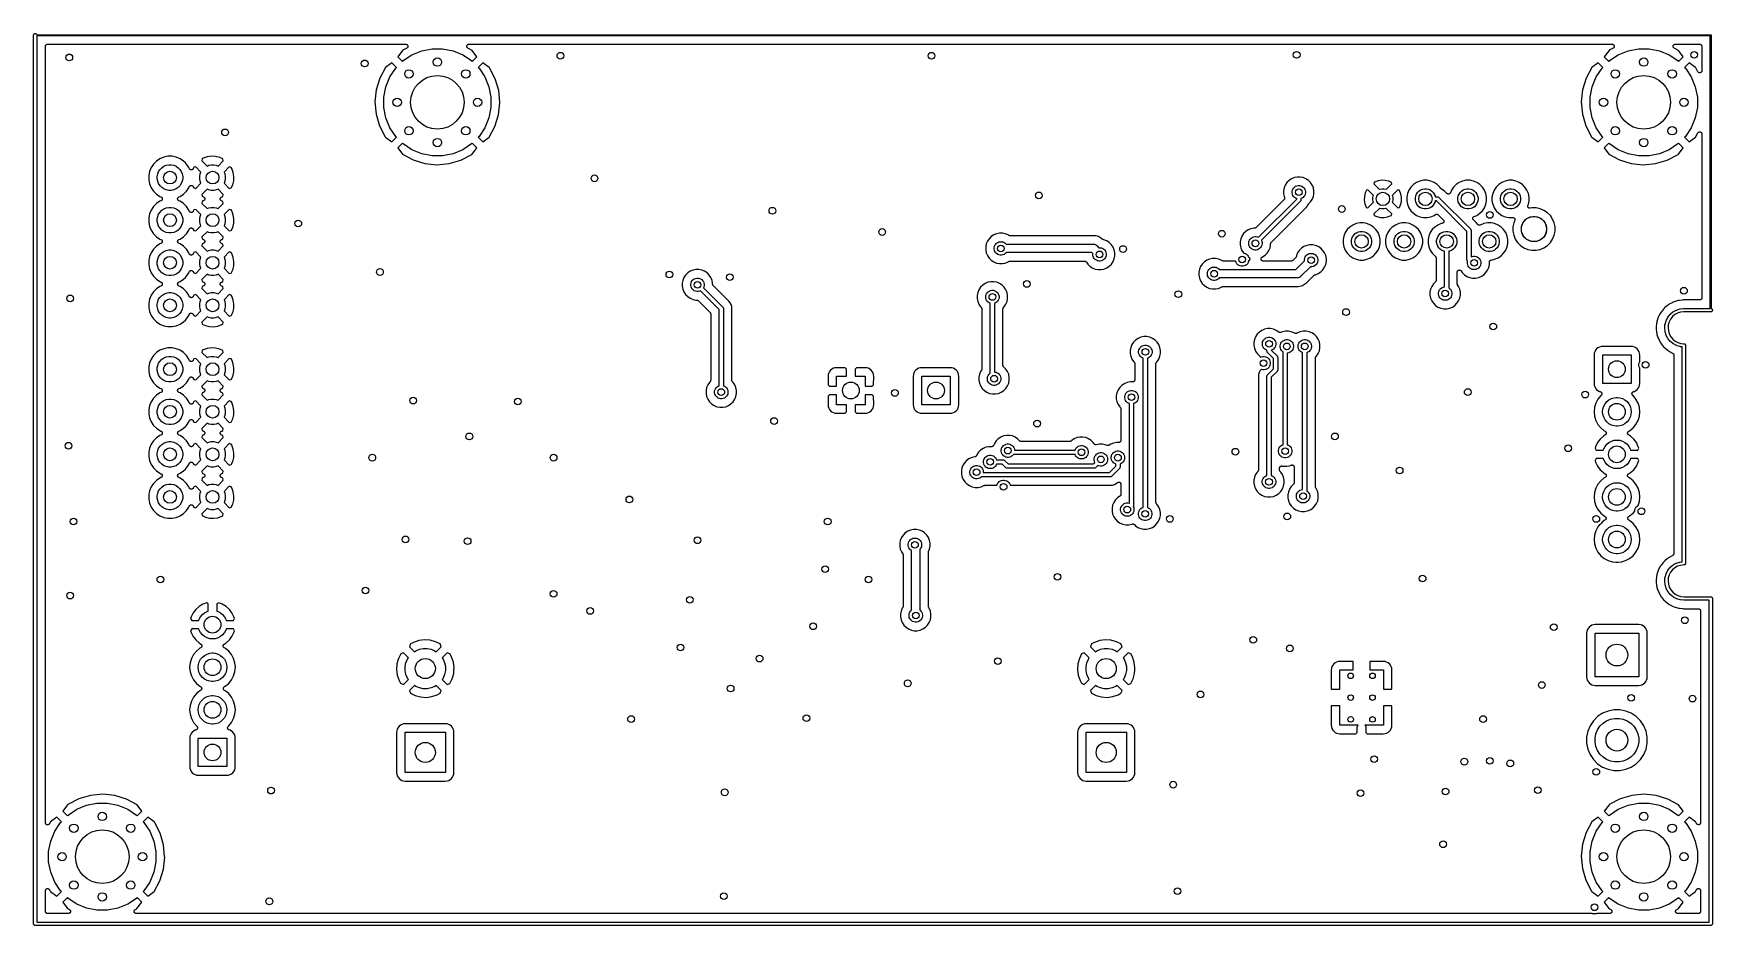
# Model space of a CAD drawing. Extents: x 2.46 to 6.41, y -5.93 to -3.84.
import ezdxf

# ---------------------------------------------------------------- set-up
doc = ezdxf.new("R2010")
doc.units = 0
doc.header["$MEASUREMENT"] = 0
doc.layers.add('BLACK', color=7, linetype='CONTINUOUS')

msp = doc.modelspace()

# ---------------------------------------------------------------- linework, layer by layer
at = {"layer": 'BLACK', "linetype": 'CONTINUOUS'}
for p, q in [((2.46063, -3.84036), (2.46069, -3.83978)), ((2.46063, -5.92697), (2.46063, -3.84036)), ((2.46069, -3.83978), (2.46091, -3.83904)), ((2.46091, -3.83904), (2.46128, -3.83835)), ((2.46128, -3.83835), (2.46177, -3.83775)), ((2.46177, -3.83775), (2.46237, -3.83726)), ((2.46237, -3.83726), (2.46305, -3.8369)), ((2.46305, -3.8369), (2.4638, -3.83667)), ((2.4638, -3.83667), (2.46457, -3.8366)), ((2.46457, -3.8366), (2.46534, -3.83667)), ((2.46534, -3.83667), (2.46608, -3.8369)), ((2.46608, -3.8369), (2.46676, -3.83726)), ((2.46676, -3.83726), (2.46736, -3.83775)), ((2.46736, -3.83775), (2.46786, -3.83835)), ((2.46786, -3.83835), (2.46822, -3.83904)), ((2.46822, -3.83904), (2.46838, -3.83957)), ((2.46838, -3.83957), (6.40153, -3.83957)), ((6.40059, -3.84154), (2.4685, -3.84154)), ((2.4685, -3.84154), (2.4685, -5.92323)), ((2.4885, -3.86647), (2.48856, -3.866)), ((2.48856, -3.866), (2.48861, -3.86553)), ((2.48861, -3.8655), (2.48876, -3.86505)), ((2.48861, -3.86551), (2.48861, -3.8655)), ((2.48861, -3.86553), (2.48861, -3.86551)), ((2.48876, -3.86505), (2.48889, -3.8646)), ((2.48889, -3.8646), (2.4889, -3.86458)), ((2.4889, -3.86458), (2.48891, -3.86457)), ((2.48891, -3.86457), (2.48913, -3.86415)), ((2.48913, -3.86415), (2.48936, -3.86374)), ((2.48936, -3.86374), (2.48937, -3.86373)), ((2.48937, -3.86373), (2.48938, -3.86371)), ((2.48938, -3.86371), (2.48968, -3.86335)), ((2.48968, -3.86335), (2.48998, -3.86299)), ((2.48998, -3.86299), (2.48999, -3.86298)), ((2.48999, -3.86298), (2.49001, -3.86296)), ((2.49001, -3.86296), (2.49037, -3.86267)), ((2.49037, -3.86267), (2.49074, -3.86237)), ((2.49074, -3.86237), (2.49075, -3.86236)), ((2.49075, -3.86236), (2.49077, -3.86235)), ((2.49077, -3.86235), (2.49118, -3.86213)), ((2.49118, -3.86213), (2.4916, -3.86191)), ((2.4916, -3.86191), (2.49162, -3.86191)), ((2.49162, -3.86191), (2.49163, -3.8619)), ((2.49163, -3.8619), (2.49208, -3.86177)), ((2.49208, -3.86177), (2.49253, -3.86163)), ((2.49253, -3.86163), (2.49255, -3.86163)), ((2.49255, -3.86163), (2.49257, -3.86162)), ((2.49257, -3.86162), (2.49304, -3.86158)), ((2.49304, -3.86158), (2.4935, -3.86154)), ((2.4935, -3.86154), (3.33512, -3.86154)), ((3.33512, -3.86154), (3.33519, -3.86154)), ((3.33519, -3.86154), (3.33544, -3.86156)), ((3.33544, -3.86156), (3.33569, -3.86157)), ((3.33569, -3.86157), (3.33592, -3.86162)), ((3.33592, -3.86162), (3.33615, -3.86164)), ((3.33615, -3.86164), (3.3364, -3.86172)), ((3.3364, -3.86172), (3.33665, -3.86178)), ((3.33665, -3.86178), (3.33686, -3.86187)), ((3.33686, -3.86187), (3.33708, -3.86194)), ((3.33708, -3.86194), (3.33731, -3.86206)), ((3.33731, -3.86206), (3.33754, -3.86216)), ((3.33754, -3.86216), (3.33773, -3.8623)), ((3.33773, -3.8623), (3.33794, -3.86241)), ((3.33794, -3.86241), (3.33814, -3.86257)), ((3.33814, -3.86257), (3.33834, -3.86272)), ((3.33834, -3.86272), (3.33851, -3.86289)), ((3.33851, -3.86289), (3.33869, -3.86304)), ((3.33869, -3.86304), (3.33885, -3.86324)), ((3.33885, -3.86324), (3.33902, -3.86342)), ((3.33902, -3.86342), (3.33915, -3.86361)), ((3.33915, -3.86361), (3.3393, -3.8638)), ((3.3393, -3.8638), (3.33942, -3.86402)), ((3.33942, -3.86402), (3.33956, -3.86424)), ((3.33956, -3.86424), (3.33964, -3.86445)), ((3.33964, -3.86445), (3.33975, -3.86466)), ((3.33975, -3.86466), (3.33982, -3.86491)), ((3.33982, -3.86491), (3.33992, -3.86514)), ((3.33992, -3.86514), (3.33996, -3.86537)), ((3.33996, -3.86537), (3.34003, -3.8656)), ((3.34003, -3.8656), (3.34005, -3.86585)), ((3.34005, -3.86585), (3.3401, -3.8661)), ((3.47872, -3.86597), (3.47877, -3.86575)), ((3.47872, -3.86624), (3.47872, -3.86597)), ((3.47877, -3.86575), (3.47879, -3.86553)), ((3.47879, -3.86553), (3.47887, -3.86528)), ((3.47887, -3.86528), (3.47892, -3.86502)), ((3.47892, -3.86502), (3.47901, -3.86481)), ((3.47901, -3.86481), (3.47908, -3.8646)), ((3.47908, -3.8646), (3.47921, -3.86436)), ((3.47921, -3.86436), (3.47931, -3.86412)), ((3.47931, -3.86412), (3.47944, -3.86394)), ((3.47944, -3.86394), (3.47954, -3.86374)), ((3.47954, -3.86374), (3.47971, -3.86353)), ((3.47971, -3.86353), (3.47986, -3.86332)), ((3.47986, -3.86332), (3.48002, -3.86316)), ((3.48002, -3.86316), (3.48016, -3.86299)), ((3.48016, -3.86299), (3.48037, -3.86282)), ((3.48037, -3.86282), (3.48056, -3.86263)), ((3.48056, -3.86263), (3.48075, -3.86251)), ((3.48075, -3.86251), (3.48092, -3.86237)), ((3.48092, -3.86237), (3.48116, -3.86225)), ((3.48116, -3.86225), (3.48138, -3.8621)), ((3.48138, -3.8621), (3.48159, -3.86202)), ((3.48159, -3.86202), (3.48178, -3.86191)), ((3.48178, -3.86191), (3.48204, -3.86184)), ((3.48204, -3.86184), (3.48228, -3.86174)), ((3.48228, -3.86174), (3.4825, -3.8617)), ((3.4825, -3.8617), (3.48272, -3.86163)), ((3.48272, -3.86163), (3.48298, -3.8616)), ((3.48298, -3.8616), (3.48324, -3.86156)), ((3.48324, -3.86156), (3.48347, -3.86156)), ((3.48347, -3.86156), (3.48369, -3.86154)), ((3.48369, -3.86154), (6.16976, -3.86154)), ((6.16976, -3.86154), (6.16983, -3.86154)), ((6.16983, -3.86154), (6.17008, -3.86156)), ((6.17008, -3.86156), (6.17034, -3.86157)), ((6.17034, -3.86157), (6.17057, -3.86162)), ((6.17057, -3.86162), (6.1708, -3.86164)), ((6.1708, -3.86164), (6.17104, -3.86172)), ((6.17104, -3.86172), (6.17129, -3.86178)), ((6.17129, -3.86178), (6.17151, -3.86187)), ((6.17151, -3.86187), (6.17173, -3.86194)), ((6.17173, -3.86194), (6.17195, -3.86206)), ((6.17195, -3.86206), (6.17219, -3.86216)), ((6.17219, -3.86216), (6.17238, -3.8623)), ((6.17238, -3.8623), (6.17259, -3.86241)), ((6.17259, -3.86241), (6.17278, -3.86257)), ((6.17278, -3.86257), (6.17299, -3.86272)), ((6.17299, -3.86272), (6.17315, -3.86289)), ((6.17315, -3.86289), (6.17333, -3.86304)), ((6.17333, -3.86304), (6.17349, -3.86324)), ((6.17349, -3.86324), (6.17367, -3.86342)), ((6.17367, -3.86342), (6.1738, -3.86361)), ((6.1738, -3.86361), (6.17394, -3.8638)), ((6.17394, -3.8638), (6.17406, -3.86402)), ((6.17406, -3.86402), (6.1742, -3.86424)), ((6.1742, -3.86424), (6.17429, -3.86445)), ((6.17429, -3.86445), (6.1744, -3.86466)), ((6.1744, -3.86466), (6.17447, -3.86491)), ((6.17447, -3.86491), (6.17456, -3.86514)), ((6.17456, -3.86514), (6.17461, -3.86537)), ((6.17461, -3.86537), (6.17467, -3.8656)), ((6.17467, -3.8656), (6.1747, -3.86585)), ((6.1747, -3.86585), (6.17474, -3.8661)), ((6.31336, -3.86624), (6.31337, -3.86597)), ((6.31337, -3.86597), (6.31341, -3.86575)), ((6.31341, -3.86575), (6.31344, -3.86553)), ((6.31344, -3.86553), (6.31351, -3.86528)), ((6.31351, -3.86528), (6.31357, -3.86502)), ((6.31357, -3.86502), (6.31366, -3.86481)), ((6.31366, -3.86481), (6.31372, -3.8646)), ((6.31372, -3.8646), (6.31385, -3.86436)), ((6.31385, -3.86436), (6.31396, -3.86412)), ((6.31396, -3.86412), (6.31408, -3.86394)), ((6.31408, -3.86394), (6.31419, -3.86374)), ((6.31419, -3.86374), (6.31436, -3.86353)), ((6.31436, -3.86353), (6.31451, -3.86332)), ((6.31451, -3.86332), (6.31467, -3.86316)), ((6.31467, -3.86316), (6.31481, -3.86299)), ((6.31481, -3.86299), (6.31502, -3.86282)), ((6.31502, -3.86282), (6.31521, -3.86263)), ((6.31521, -3.86263), (6.31539, -3.86251)), ((6.31539, -3.86251), (6.31557, -3.86237)), ((6.31557, -3.86237), (6.3158, -3.86225)), ((6.3158, -3.86225), (6.31602, -3.8621)), ((6.31602, -3.8621), (6.31623, -3.86202)), ((6.31623, -3.86202), (6.31643, -3.86191)), ((6.31643, -3.86191), (6.31668, -3.86184)), ((6.31668, -3.86184), (6.31693, -3.86174)), ((6.31693, -3.86174), (6.31715, -3.8617)), ((6.31715, -3.8617), (6.31736, -3.86163)), ((6.31736, -3.86163), (6.31763, -3.8616)), ((6.31763, -3.8616), (6.31789, -3.86156)), ((6.31789, -3.86156), (6.31811, -3.86156)), ((6.31811, -3.86156), (6.31833, -3.86154)), ((6.31833, -3.86154), (6.37559, -3.86154)), ((6.37559, -3.86154), (6.37562, -3.86154)), ((6.37562, -3.86154), (6.37563, -3.86154)), ((6.37563, -3.86154), (6.37563, -3.86154)), ((6.37563, -3.86154), (6.37566, -3.86154)), ((6.37566, -3.86154), (6.37613, -3.86159)), ((6.37613, -3.86159), (6.3766, -3.86164)), ((6.3766, -3.86164), (6.37661, -3.86164)), ((6.37661, -3.86164), (6.37663, -3.86164)), ((6.37663, -3.86164), (6.37708, -3.86179)), ((6.37708, -3.86179), (6.37753, -3.86193)), ((6.37753, -3.86193), (6.37754, -3.86193)), ((6.37754, -3.86193), (6.37756, -3.86194)), ((6.37756, -3.86194), (6.37797, -3.86217)), ((6.37797, -3.86217), (6.37839, -3.86239)), ((6.37839, -3.86239), (6.3784, -3.8624)), ((6.3784, -3.8624), (6.37842, -3.86241)), ((6.37842, -3.86241), (6.37878, -3.86271)), ((6.37878, -3.86271), (6.37914, -3.86301)), ((6.37914, -3.86301), (6.37915, -3.86303)), ((6.37915, -3.86303), (6.37916, -3.86304)), ((6.37916, -3.86304), (6.37946, -3.8634)), ((6.37946, -3.8634), (6.37976, -3.86377)), ((6.37976, -3.86377), (6.37976, -3.86378)), ((6.37976, -3.86378), (6.37977, -3.8638)), ((6.37977, -3.8638), (6.37999, -3.86421)), ((6.37999, -3.86421), (6.38021, -3.86463)), ((6.38021, -3.86463), (6.38022, -3.86465)), ((6.38022, -3.86465), (6.38023, -3.86466)), ((6.38023, -3.86466), (6.38036, -3.86511)), ((6.38036, -3.86511), (6.3805, -3.86556)), ((6.3805, -3.86556), (6.3805, -3.86558)), ((6.3805, -3.86558), (6.3805, -3.8656)), ((6.3805, -3.8656), (6.38054, -3.86607)), ((6.40059, -4.48228), (6.40059, -3.84154)), ((6.40153, -3.83957), (6.40157, -3.83956)), ((6.40157, -3.83956), (6.40162, -3.83957)), ((6.40162, -3.83957), (6.40162, -3.83957)), ((6.40162, -3.83957), (6.40177, -3.83958)), ((6.40177, -3.83958), (6.40195, -3.83964)), ((6.40195, -3.83964), (6.40212, -3.83973)), ((6.40212, -3.83973), (6.40227, -3.83985)), ((6.40227, -3.83985), (6.4024, -3.84)), ((6.4024, -3.84), (6.40249, -3.84017)), ((6.40249, -3.84017), (6.40254, -3.84036)), ((6.40254, -3.84036), (6.40256, -3.84055)), ((6.40256, -3.84055), (6.40256, -3.8406)), ((6.40256, -3.8406), (6.40256, -4.4824)), ((2.4885, -3.8665), (2.4885, -3.86647)), ((2.4885, -3.8665), (2.4885, -3.8665)), ((2.4885, -3.8665), (2.4885, -3.8665)), ((2.4885, -3.86654), (2.4885, -3.8665)), ((2.4885, -5.69), (2.4885, -3.86654)), ((3.30262, -3.90534), (3.2877, -3.91632)), ((3.31329, -3.91602), (3.30262, -3.90534)), ((3.32787, -3.87609), (3.31676, -3.8912)), ((3.31676, -3.8912), (3.32744, -3.90188)), ((3.32744, -3.90188), (3.32914, -3.90017)), ((3.32852, -3.87566), (3.32787, -3.87609)), ((3.33744, -3.87096), (3.32852, -3.87566)), ((3.32914, -3.90017), (3.34977, -3.88639)), ((3.33766, -3.87082), (3.33744, -3.87096)), ((3.33788, -3.8707), (3.33766, -3.87082)), ((3.33806, -3.87055), (3.33788, -3.8707)), ((3.33826, -3.87042), (3.33806, -3.87055)), ((3.33844, -3.87024), (3.33826, -3.87042)), ((3.33864, -3.87008), (3.33844, -3.87024)), ((3.33879, -3.8699), (3.33864, -3.87008)), ((3.33895, -3.86974), (3.33879, -3.8699)), ((3.3391, -3.86953), (3.33895, -3.86974)), ((3.33926, -3.86933), (3.3391, -3.86953)), ((3.33937, -3.86913), (3.33926, -3.86933)), ((3.3395, -3.86893), (3.33937, -3.86913)), ((3.3396, -3.8687), (3.3395, -3.86893)), ((3.33972, -3.86847), (3.3396, -3.8687)), ((3.33979, -3.86825), (3.33972, -3.86847)), ((3.33989, -3.86803), (3.33979, -3.86825)), ((3.33994, -3.86778), (3.33989, -3.86803)), ((3.34001, -3.86754), (3.33994, -3.86778)), ((3.34004, -3.86731), (3.34001, -3.86754)), ((3.34009, -3.86708), (3.34004, -3.86731)), ((3.3401, -3.8661), (3.34009, -3.86634)), ((3.34009, -3.86634), (3.34012, -3.86657)), ((3.34012, -3.86657), (3.34009, -3.86682)), ((3.34009, -3.86682), (3.34009, -3.86708)), ((3.34977, -3.88639), (3.3727, -3.87689)), ((3.3727, -3.87689), (3.39704, -3.87205)), ((3.39704, -3.87205), (3.42186, -3.87205)), ((3.42186, -3.87205), (3.4462, -3.87689)), ((3.4462, -3.87689), (3.46912, -3.88639)), ((3.46912, -3.88639), (3.48976, -3.90017)), ((3.47869, -3.8665), (3.47872, -3.86624)), ((3.47871, -3.86672), (3.47869, -3.8665)), ((3.4787, -3.86695), (3.47871, -3.86672)), ((3.47875, -3.86721), (3.4787, -3.86695)), ((3.47878, -3.86747), (3.47875, -3.86721)), ((3.47884, -3.86769), (3.47878, -3.86747)), ((3.47888, -3.86791), (3.47884, -3.86769)), ((3.47898, -3.86815), (3.47888, -3.86791)), ((3.47905, -3.86841), (3.47898, -3.86815)), ((3.47916, -3.86861), (3.47905, -3.86841)), ((3.47924, -3.86881), (3.47916, -3.86861)), ((3.47938, -3.86904), (3.47924, -3.86881)), ((3.4795, -3.86927), (3.47938, -3.86904)), ((3.47964, -3.86945), (3.4795, -3.86927)), ((3.47976, -3.86964), (3.47964, -3.86945)), ((3.47995, -3.86983), (3.47976, -3.86964)), ((3.48012, -3.87003), (3.47995, -3.86983)), ((3.48029, -3.87018), (3.48012, -3.87003)), ((3.48044, -3.87034), (3.48029, -3.87018)), ((3.48066, -3.87049), (3.48044, -3.87034)), ((3.48086, -3.87066), (3.48066, -3.87049)), ((3.48106, -3.87077), (3.48086, -3.87066)), ((3.48124, -3.8709), (3.48106, -3.87077)), ((3.4813, -3.87093), (3.48124, -3.8709)), ((3.49116, -3.87628), (3.4813, -3.87093)), ((3.48976, -3.90017), (3.49146, -3.90188)), ((3.50214, -3.8912), (3.49116, -3.87628)), ((3.49146, -3.90188), (3.50214, -3.8912)), ((3.51628, -3.90534), (3.5056, -3.91602)), ((3.53139, -3.91646), (3.51628, -3.90534)), ((6.13726, -3.90534), (6.12234, -3.91632)), ((6.14794, -3.91602), (6.13726, -3.90534)), ((6.16252, -3.87609), (6.1514, -3.8912)), ((6.1514, -3.8912), (6.16208, -3.90188)), ((6.16208, -3.90188), (6.16378, -3.90017)), ((6.16316, -3.87566), (6.16252, -3.87609)), ((6.17209, -3.87096), (6.16316, -3.87566)), ((6.16378, -3.90017), (6.18442, -3.88639)), ((6.1723, -3.87082), (6.17209, -3.87096)), ((6.17253, -3.8707), (6.1723, -3.87082)), ((6.17271, -3.87055), (6.17253, -3.8707)), ((6.17291, -3.87042), (6.17271, -3.87055)), ((6.17309, -3.87024), (6.17291, -3.87042)), ((6.17328, -3.87008), (6.17309, -3.87024)), ((6.17343, -3.8699), (6.17328, -3.87008)), ((6.1736, -3.86974), (6.17343, -3.8699)), ((6.17374, -3.86953), (6.1736, -3.86974)), ((6.17391, -3.86933), (6.17374, -3.86953)), ((6.17402, -3.86913), (6.17391, -3.86933)), ((6.17415, -3.86893), (6.17402, -3.86913)), ((6.17425, -3.8687), (6.17415, -3.86893)), ((6.17437, -3.86847), (6.17425, -3.8687)), ((6.17444, -3.86825), (6.17437, -3.86847)), ((6.17453, -3.86803), (6.17444, -3.86825)), ((6.17458, -3.86778), (6.17453, -3.86803)), ((6.17466, -3.86754), (6.17458, -3.86778)), ((6.17468, -3.86731), (6.17466, -3.86754)), ((6.17473, -3.86708), (6.17468, -3.86731)), ((6.17476, -3.86657), (6.17473, -3.86682)), ((6.17473, -3.86682), (6.17473, -3.86708)), ((6.17474, -3.8661), (6.17474, -3.86634)), ((6.17474, -3.86634), (6.17476, -3.86657)), ((6.18442, -3.88639), (6.20735, -3.87689)), ((6.20735, -3.87689), (6.23169, -3.87205)), ((6.23169, -3.87205), (6.2565, -3.87205)), ((6.2565, -3.87205), (6.28084, -3.87689)), ((6.28084, -3.87689), (6.30377, -3.88639)), ((6.30377, -3.88639), (6.3244, -3.90017)), ((6.31333, -3.8665), (6.31336, -3.86624)), ((6.31335, -3.86672), (6.31333, -3.8665)), ((6.31335, -3.86695), (6.31335, -3.86672)), ((6.3134, -3.86721), (6.31335, -3.86695)), ((6.31342, -3.86747), (6.3134, -3.86721)), ((6.31349, -3.86769), (6.31342, -3.86747)), ((6.31353, -3.86791), (6.31349, -3.86769)), ((6.31362, -3.86815), (6.31353, -3.86791)), ((6.3137, -3.86841), (6.31362, -3.86815)), ((6.3138, -3.86861), (6.3137, -3.86841)), ((6.31388, -3.86881), (6.3138, -3.86861)), ((6.31403, -3.86904), (6.31388, -3.86881)), ((6.31415, -3.86927), (6.31403, -3.86904)), ((6.31429, -3.86945), (6.31415, -3.86927)), ((6.31441, -3.86964), (6.31429, -3.86945)), ((6.31459, -3.86983), (6.31441, -3.86964)), ((6.31476, -3.87003), (6.31459, -3.86983)), ((6.31493, -3.87018), (6.31476, -3.87003)), ((6.31509, -3.87034), (6.31493, -3.87018)), ((6.31531, -3.87049), (6.31509, -3.87034)), ((6.31551, -3.87066), (6.31531, -3.87049)), ((6.3157, -3.87077), (6.31551, -3.87066)), ((6.31589, -3.8709), (6.3157, -3.87077)), ((6.31595, -3.87093), (6.31589, -3.8709)), ((6.32581, -3.87628), (6.31595, -3.87093)), ((6.3244, -3.90017), (6.32611, -3.90188)), ((6.33678, -3.8912), (6.32581, -3.87628)), ((6.32611, -3.90188), (6.33678, -3.8912)), ((6.35093, -3.90534), (6.34025, -3.91602)), ((6.36604, -3.91646), (6.35093, -3.90534)), ((6.38054, -3.86607), (6.38059, -3.86654)), ((6.38059, -3.86654), (6.38059, -3.9237)), ((3.27428, -3.94104), (3.26576, -3.96851)), ((3.2877, -3.91632), (3.27428, -3.94104)), ((3.28831, -3.96128), (3.2978, -3.93836)), ((3.2978, -3.93836), (3.31159, -3.91772)), ((3.31159, -3.91772), (3.31329, -3.91602)), ((3.5056, -3.91602), (3.50731, -3.91772)), ((3.50731, -3.91772), (3.52109, -3.93836)), ((3.52109, -3.93836), (3.53059, -3.96128)), ((3.53182, -3.9171), (3.53139, -3.91646)), ((3.54532, -3.94275), (3.53182, -3.9171)), ((3.5535, -3.97032), (3.54532, -3.94275)), ((6.10893, -3.94104), (6.10041, -3.96851)), ((6.12234, -3.91632), (6.10893, -3.94104)), ((6.12295, -3.96128), (6.13245, -3.93836)), ((6.13245, -3.93836), (6.14624, -3.91772)), ((6.14624, -3.91772), (6.14794, -3.91602)), ((6.34025, -3.91602), (6.34195, -3.91772)), ((6.34195, -3.91772), (6.35574, -3.93836)), ((6.35574, -3.93836), (6.36524, -3.96128)), ((6.36647, -3.9171), (6.36604, -3.91646)), ((6.37117, -3.92603), (6.36647, -3.9171)), ((6.37131, -3.92624), (6.37117, -3.92603)), ((6.37143, -3.92646), (6.37131, -3.92624)), ((6.37157, -3.92665), (6.37143, -3.92646)), ((6.3717, -3.92684), (6.37157, -3.92665)), ((6.37188, -3.92702), (6.3717, -3.92684)), ((6.37204, -3.92722), (6.37188, -3.92702)), ((6.37222, -3.92737), (6.37204, -3.92722)), ((6.37239, -3.92754), (6.37222, -3.92737)), ((6.3726, -3.92768), (6.37239, -3.92754)), ((6.37279, -3.92784), (6.3726, -3.92768)), ((6.373, -3.92795), (6.37279, -3.92784)), ((6.37319, -3.92809), (6.373, -3.92795)), ((6.37343, -3.92819), (6.37319, -3.92809)), ((6.37365, -3.92831), (6.37343, -3.92819)), ((6.37388, -3.92838), (6.37365, -3.92831)), ((6.37409, -3.92847), (6.37388, -3.92838)), ((6.37434, -3.92852), (6.37409, -3.92847)), ((6.37459, -3.9286), (6.37434, -3.92852)), ((6.37482, -3.92862), (6.37459, -3.9286)), ((6.37505, -3.92867), (6.37482, -3.92862)), ((6.3753, -3.92867), (6.37505, -3.92867)), ((6.37556, -3.9287), (6.3753, -3.92867)), ((6.37579, -3.92868), (6.37556, -3.9287)), ((6.37602, -3.92868), (6.37579, -3.92868)), ((6.37627, -3.92863), (6.37602, -3.92868)), ((6.37653, -3.92861), (6.37627, -3.92863)), ((6.37675, -3.92854), (6.37653, -3.92861)), ((6.37698, -3.9285), (6.37675, -3.92854)), ((6.37722, -3.92841), (6.37698, -3.9285)), ((6.37746, -3.92833), (6.37722, -3.92841)), ((6.37767, -3.92823), (6.37746, -3.92833)), ((6.37789, -3.92814), (6.37767, -3.92823)), ((6.3781, -3.928), (6.37789, -3.92814)), ((6.37833, -3.92788), (6.3781, -3.928)), ((6.37851, -3.92773), (6.37833, -3.92788)), ((6.37871, -3.92761), (6.37851, -3.92773)), ((6.37889, -3.92743), (6.37871, -3.92761)), ((6.37909, -3.92727), (6.37889, -3.92743)), ((6.37924, -3.92709), (6.37909, -3.92727)), ((6.37941, -3.92693), (6.37924, -3.92709)), ((6.37955, -3.92672), (6.37941, -3.92693)), ((6.37972, -3.92652), (6.37955, -3.92672)), ((6.37983, -3.92632), (6.37972, -3.92652)), ((6.37996, -3.92612), (6.37983, -3.92632)), ((6.38006, -3.92589), (6.37996, -3.92612)), ((6.38019, -3.92567), (6.38006, -3.92589)), ((6.38026, -3.92544), (6.38019, -3.92567)), ((6.38035, -3.92523), (6.38026, -3.92544)), ((6.3804, -3.92498), (6.38035, -3.92523)), ((6.38048, -3.92474), (6.3804, -3.92498)), ((6.38051, -3.9245), (6.38048, -3.92474)), ((6.38056, -3.92428), (6.38051, -3.9245)), ((6.38059, -3.92377), (6.38056, -3.92402)), ((6.38056, -3.92402), (6.38056, -3.92428)), ((6.38059, -3.9237), (6.38059, -3.92377)), ((3.26576, -3.96851), (3.26276, -3.99711)), ((3.28346, -3.98562), (3.28831, -3.96128)), ((3.53059, -3.96128), (3.53543, -3.98562)), ((3.556, -3.99753), (3.5535, -3.97032)), ((6.10041, -3.96851), (6.09741, -3.99711)), ((6.11811, -3.98562), (6.12295, -3.96128)), ((6.36524, -3.96128), (6.37008, -3.98562)), ((3.26276, -3.99711), (3.2654, -4.02574)), ((3.28346, -4.01044), (3.28346, -3.98562)), ((3.28831, -4.03478), (3.28346, -4.01044)), ((3.53543, -4.01044), (3.53059, -4.03478)), ((3.53543, -3.98562), (3.53543, -4.01044)), ((3.55314, -4.02756), (3.55614, -3.99896)), ((3.55601, -3.99753), (3.556, -3.99753)), ((3.55614, -3.99896), (3.55601, -3.99753)), ((6.09741, -3.99711), (6.10004, -4.02574)), ((6.11811, -4.01044), (6.11811, -3.98562)), ((6.12295, -4.03478), (6.11811, -4.01044)), ((6.37008, -4.01044), (6.36524, -4.03478)), ((6.37008, -3.98562), (6.37008, -4.01044)), ((3.2654, -4.02574), (3.27357, -4.05331)), ((3.27357, -4.05331), (3.28708, -4.07896)), ((3.2978, -4.05771), (3.28831, -4.03478)), ((3.31159, -4.07834), (3.2978, -4.05771)), ((3.52109, -4.05771), (3.50731, -4.07834)), ((3.53059, -4.03478), (3.52109, -4.05771)), ((3.5312, -4.07975), (3.54462, -4.05502)), ((3.54462, -4.05502), (3.55314, -4.02756)), ((6.10004, -4.02574), (6.10822, -4.05331)), ((6.10822, -4.05331), (6.12172, -4.07896)), ((6.13245, -4.05771), (6.12295, -4.03478)), ((6.14624, -4.07834), (6.13245, -4.05771)), ((6.35574, -4.05771), (6.34195, -4.07834)), ((6.36524, -4.03478), (6.35574, -4.05771)), ((3.28708, -4.07896), (3.28751, -4.07961)), ((3.28751, -4.07961), (3.30262, -4.09072)), ((3.30262, -4.09072), (3.31329, -4.08004)), ((3.31329, -4.08004), (3.31159, -4.07834)), ((3.32744, -4.09419), (3.31676, -4.10486)), ((3.32914, -4.09589), (3.32744, -4.09419)), ((3.34977, -4.10968), (3.32914, -4.09589)), ((3.48976, -4.09589), (3.46912, -4.10968)), ((3.49146, -4.09419), (3.48976, -4.09589)), ((3.50214, -4.10486), (3.49146, -4.09419)), ((3.50731, -4.07834), (3.5056, -4.08004)), ((3.5056, -4.08004), (3.51628, -4.09072)), ((3.51628, -4.09072), (3.5312, -4.07975)), ((6.12172, -4.07896), (6.12215, -4.07961)), ((6.12215, -4.07961), (6.13726, -4.09072)), ((6.13726, -4.09072), (6.14794, -4.08004)), ((6.14794, -4.08004), (6.14624, -4.07834)), ((6.16208, -4.09419), (6.1514, -4.10486)), ((6.16378, -4.09589), (6.16208, -4.09419)), ((6.18442, -4.10968), (6.16378, -4.09589)), ((6.3244, -4.09589), (6.30377, -4.10968)), ((6.32611, -4.09419), (6.3244, -4.09589)), ((6.33678, -4.10486), (6.32611, -4.09419)), ((6.34195, -4.07834), (6.34025, -4.08004)), ((6.34025, -4.08004), (6.35093, -4.09072)), ((6.35093, -4.09072), (6.36584, -4.07975)), ((6.36584, -4.07975), (6.3712, -4.06989)), ((6.3712, -4.06989), (6.37123, -4.06982)), ((6.37123, -4.06982), (6.37136, -4.06964)), ((6.37136, -4.06964), (6.37147, -4.06945)), ((6.37147, -4.06945), (6.37164, -4.06924)), ((6.37164, -4.06924), (6.37179, -4.06902)), ((6.37179, -4.06902), (6.37195, -4.06887)), ((6.37195, -4.06887), (6.37209, -4.0687)), ((6.37209, -4.0687), (6.3723, -4.06853)), ((6.3723, -4.06853), (6.37249, -4.06835)), ((6.37249, -4.06835), (6.37268, -4.06823)), ((6.37268, -4.06823), (6.37285, -4.06809)), ((6.37285, -4.06809), (6.37309, -4.06796)), ((6.37309, -4.06796), (6.37331, -4.06782)), ((6.37331, -4.06782), (6.37352, -4.06774)), ((6.37352, -4.06774), (6.37372, -4.06763)), ((6.37372, -4.06763), (6.37397, -4.06756)), ((6.37397, -4.06756), (6.37422, -4.06746)), ((6.37422, -4.06746), (6.37444, -4.06742)), ((6.37444, -4.06742), (6.37465, -4.06736)), ((6.37465, -4.06736), (6.37492, -4.06734)), ((6.37492, -4.06734), (6.37518, -4.06729)), ((6.37518, -4.06729), (6.3754, -4.06729)), ((6.3754, -4.06729), (6.37563, -4.06727)), ((6.37563, -4.06727), (6.37589, -4.0673)), ((6.37589, -4.0673), (6.37616, -4.0673)), ((6.37616, -4.0673), (6.37637, -4.06735)), ((6.37637, -4.06735), (6.3766, -4.06737)), ((6.3766, -4.06737), (6.37685, -4.06745)), ((6.37685, -4.06745), (6.37711, -4.06751)), ((6.37711, -4.06751), (6.37731, -4.0676)), ((6.37731, -4.0676), (6.37753, -4.06766)), ((6.37753, -4.06766), (6.37776, -4.06779)), ((6.37776, -4.06779), (6.37801, -4.06789)), ((6.37801, -4.06789), (6.37819, -4.06802)), ((6.37819, -4.06802), (6.37839, -4.06813)), ((6.37839, -4.06813), (6.37859, -4.06829)), ((6.37859, -4.06829), (6.37881, -4.06845)), ((6.37881, -4.06845), (6.37897, -4.06861)), ((6.37897, -4.06861), (6.37914, -4.06875)), ((6.37914, -4.06875), (6.37931, -4.06895)), ((6.37931, -4.06895), (6.37949, -4.06914)), ((6.37949, -4.06914), (6.37961, -4.06933)), ((6.37961, -4.06933), (6.37976, -4.0695)), ((6.37976, -4.0695), (6.37988, -4.06974)), ((6.37988, -4.06974), (6.38003, -4.06996)), ((6.38003, -4.06996), (6.38011, -4.07017)), ((6.38011, -4.07017), (6.38021, -4.07037)), ((6.38021, -4.07037), (6.38029, -4.07062)), ((6.38029, -4.07062), (6.38039, -4.07087)), ((6.38039, -4.07087), (6.38043, -4.07109)), ((6.38043, -4.07109), (6.3805, -4.0713)), ((6.3805, -4.0713), (6.38052, -4.07156)), ((6.38052, -4.07156), (6.38057, -4.07182)), ((6.38057, -4.07182), (6.38057, -4.07205)), ((6.38057, -4.07205), (6.38059, -4.07227)), ((6.38059, -4.07227), (6.38059, -4.45728)), ((2.74923, -4.13597), (2.74226, -4.14293)), ((2.75742, -4.13049), (2.74923, -4.13597)), ((2.76652, -4.12672), (2.75742, -4.13049)), ((2.77618, -4.1248), (2.76652, -4.12672)), ((2.78603, -4.1248), (2.77618, -4.1248)), ((2.79569, -4.12672), (2.78603, -4.1248)), ((2.80479, -4.13049), (2.79569, -4.12672)), ((2.81298, -4.13597), (2.80479, -4.13049)), ((2.81733, -4.14032), (2.81298, -4.13597)), ((2.81994, -4.14293), (2.81733, -4.14032)), ((2.81733, -4.14032), (2.81733, -4.14032)), ((2.85704, -4.13074), (2.85576, -4.13532)), ((2.85576, -4.13532), (2.86814, -4.1477)), ((2.8594, -4.12948), (2.85704, -4.13074)), ((2.86879, -4.12609), (2.8594, -4.12948)), ((2.87852, -4.12463), (2.86879, -4.12609)), ((2.88836, -4.12509), (2.87852, -4.12463)), ((2.89792, -4.12746), (2.88836, -4.12509)), ((2.89406, -4.1477), (2.90644, -4.13532)), ((2.90521, -4.13089), (2.89792, -4.12746)), ((2.90644, -4.13532), (2.90521, -4.13089)), ((3.31676, -4.10486), (3.32773, -4.11978)), ((3.32773, -4.11978), (3.35246, -4.1332)), ((3.3727, -4.11917), (3.34977, -4.10968)), ((3.35246, -4.1332), (3.37992, -4.14172)), ((3.39704, -4.12402), (3.3727, -4.11917)), ((3.37992, -4.14172), (3.40852, -4.14472)), ((3.42186, -4.12402), (3.39704, -4.12402)), ((3.40852, -4.14472), (3.43716, -4.14208)), ((3.4462, -4.11917), (3.42186, -4.12402)), ((3.43716, -4.14208), (3.46473, -4.13391)), ((3.46912, -4.10968), (3.4462, -4.11917)), ((3.46473, -4.13391), (3.49038, -4.1204)), ((3.49038, -4.1204), (3.49102, -4.11997)), ((3.49102, -4.11997), (3.50214, -4.10486)), ((6.1514, -4.10486), (6.16238, -4.11978)), ((6.16238, -4.11978), (6.1871, -4.1332)), ((6.20735, -4.11917), (6.18442, -4.10968)), ((6.1871, -4.1332), (6.21457, -4.14172)), ((6.23169, -4.12402), (6.20735, -4.11917)), ((6.21457, -4.14172), (6.24317, -4.14472)), ((6.2565, -4.12402), (6.23169, -4.12402)), ((6.24317, -4.14472), (6.2718, -4.14208)), ((6.28084, -4.11917), (6.2565, -4.12402)), ((6.2718, -4.14208), (6.29937, -4.13391)), ((6.30377, -4.10968), (6.28084, -4.11917)), ((6.29937, -4.13391), (6.32503, -4.1204)), ((6.32503, -4.1204), (6.32567, -4.11997)), ((6.32567, -4.11997), (6.33678, -4.10486)), ((2.73302, -4.16022), (2.7311, -4.16988)), ((2.7311, -4.16988), (2.7311, -4.17973)), ((2.7311, -4.17973), (2.73302, -4.18939)), ((2.73679, -4.15112), (2.73302, -4.16022)), ((2.74226, -4.14293), (2.73679, -4.15112)), ((2.7511, -4.17185), (2.75226, -4.16605)), ((2.7511, -4.17776), (2.7511, -4.17185)), ((2.75226, -4.18355), (2.7511, -4.17776)), ((2.75226, -4.16605), (2.75452, -4.16059)), ((2.75452, -4.16059), (2.7578, -4.15568)), ((2.7578, -4.15568), (2.76198, -4.1515)), ((2.76198, -4.1515), (2.76689, -4.14822)), ((2.76689, -4.14822), (2.77235, -4.14596)), ((2.77235, -4.14596), (2.77815, -4.1448)), ((2.77815, -4.1448), (2.78406, -4.1448)), ((2.78406, -4.1448), (2.78985, -4.14596)), ((2.78985, -4.14596), (2.79531, -4.14822)), ((2.79531, -4.14822), (2.80023, -4.1515)), ((2.80023, -4.1515), (2.8044, -4.15568)), ((2.8044, -4.15568), (2.80769, -4.16059)), ((2.80769, -4.16059), (2.80995, -4.16605)), ((2.80995, -4.16605), (2.8111, -4.17185)), ((2.8111, -4.17776), (2.80995, -4.18355)), ((2.8111, -4.17185), (2.8111, -4.17776)), ((2.82541, -4.15112), (2.81994, -4.14293)), ((2.8265, -4.15375), (2.82541, -4.15112)), ((2.82667, -4.15407), (2.8265, -4.15375)), ((2.82683, -4.1544), (2.82667, -4.15407)), ((2.8269, -4.1545), (2.82683, -4.1544)), ((2.82696, -4.15462), (2.8269, -4.1545)), ((2.82719, -4.1549), (2.82696, -4.15462)), ((2.82741, -4.15519), (2.82719, -4.1549)), ((2.8275, -4.15527), (2.82741, -4.15519)), ((2.82758, -4.15537), (2.8275, -4.15527)), ((2.82786, -4.1556), (2.82758, -4.15537)), ((2.82813, -4.15585), (2.82786, -4.1556)), ((2.82824, -4.15591), (2.82813, -4.15585)), ((2.82833, -4.15599), (2.82824, -4.15591)), ((2.82865, -4.15616), (2.82833, -4.15599)), ((2.82896, -4.15635), (2.82865, -4.15616)), ((2.82908, -4.15639), (2.82896, -4.15635)), ((2.82919, -4.15645), (2.82908, -4.15639)), ((2.82954, -4.15656), (2.82919, -4.15645)), ((2.82988, -4.15668), (2.82954, -4.15656)), ((2.83, -4.1567), (2.82988, -4.15668)), ((2.83013, -4.15674), (2.83, -4.1567)), ((2.83049, -4.15678), (2.83013, -4.15674)), ((2.83084, -4.15683), (2.83049, -4.15678)), ((2.83097, -4.15683), (2.83084, -4.15683)), ((2.8311, -4.15684), (2.83097, -4.15683)), ((2.83146, -4.15681), (2.8311, -4.15684)), ((2.83182, -4.15679), (2.83146, -4.15681)), ((2.83194, -4.15676), (2.83182, -4.15679)), ((2.83207, -4.15675), (2.83194, -4.15676)), ((2.83242, -4.15665), (2.83207, -4.15675)), ((2.83277, -4.15656), (2.83242, -4.15665)), ((2.83288, -4.15651), (2.83277, -4.15656)), ((2.833, -4.15647), (2.83288, -4.15651)), ((2.83333, -4.1563), (2.833, -4.15647)), ((2.83365, -4.15615), (2.83333, -4.1563)), ((2.83376, -4.15608), (2.83365, -4.15615)), ((2.83387, -4.15602), (2.83376, -4.15608)), ((2.83415, -4.15579), (2.83387, -4.15602)), ((2.83444, -4.15558), (2.83415, -4.15579)), ((2.83453, -4.15549), (2.83444, -4.15558)), ((2.83463, -4.15541), (2.83453, -4.15549)), ((2.83486, -4.15513), (2.83463, -4.15541)), ((2.83511, -4.15486), (2.83486, -4.15513)), ((2.83517, -4.15476), (2.83511, -4.15486)), ((2.83525, -4.15466), (2.83517, -4.15476)), ((2.83543, -4.15434), (2.83525, -4.15466)), ((2.83562, -4.15403), (2.83543, -4.15434)), ((2.83565, -4.15397), (2.83562, -4.15403)), ((2.83719, -4.1507), (2.83565, -4.15397)), ((2.84162, -4.14946), (2.83719, -4.1507)), ((2.854, -4.16184), (2.84162, -4.14946)), ((2.8511, -4.17185), (2.85226, -4.16605)), ((2.8511, -4.17776), (2.8511, -4.17185)), ((2.85226, -4.18355), (2.8511, -4.17776)), ((2.85226, -4.16605), (2.854, -4.16184)), ((2.86814, -4.1477), (2.87235, -4.14596)), ((2.87235, -4.14596), (2.87815, -4.1448)), ((2.87815, -4.1448), (2.88406, -4.1448)), ((2.88406, -4.1448), (2.88985, -4.14596)), ((2.88985, -4.14596), (2.89406, -4.1477)), ((2.92059, -4.14946), (2.90821, -4.16184)), ((2.90821, -4.16184), (2.90995, -4.16605)), ((2.90995, -4.16605), (2.9111, -4.17185)), ((2.9111, -4.17776), (2.90995, -4.18355)), ((2.9111, -4.17185), (2.9111, -4.17776)), ((2.92517, -4.15074), (2.92059, -4.14946)), ((2.92643, -4.1531), (2.92517, -4.15074)), ((2.92981, -4.16249), (2.92643, -4.1531)), ((2.93128, -4.17223), (2.92981, -4.16249)), ((2.93082, -4.18206), (2.93128, -4.17223)), ((5.41079, -4.1814), (5.40581, -4.18638)), ((5.41664, -4.17749), (5.41079, -4.1814)), ((5.42315, -4.17479), (5.41664, -4.17749)), ((5.43005, -4.17342), (5.42315, -4.17479)), ((5.4371, -4.17342), (5.43005, -4.17342)), ((5.444, -4.17479), (5.4371, -4.17342)), ((5.45051, -4.17749), (5.444, -4.17479)), ((5.45636, -4.1814), (5.45051, -4.17749)), ((5.46134, -4.18638), (5.45636, -4.1814)), ((5.62833, -4.18106), (5.61985, -4.18244)), ((5.63692, -4.18136), (5.62833, -4.18106)), ((5.64528, -4.18333), (5.63692, -4.18136)), ((5.72681, -4.18118), (5.71838, -4.18286)), ((5.7354, -4.18118), (5.72681, -4.18118)), ((5.74383, -4.18286), (5.7354, -4.18118)), ((5.82681, -4.18118), (5.81838, -4.18286)), ((5.8354, -4.18118), (5.82681, -4.18118)), ((5.84383, -4.18286), (5.8354, -4.18118)), ((5.92681, -4.18118), (5.91838, -4.18286)), ((5.9354, -4.18118), (5.92681, -4.18118)), ((5.94383, -4.18286), (5.9354, -4.18118)), ((2.73302, -4.18939), (2.73679, -4.19849)), ((2.73679, -4.19849), (2.74226, -4.20668)), ((2.74226, -4.20668), (2.74923, -4.21364)), ((2.74923, -4.21364), (2.75742, -4.21911)), ((2.75452, -4.18901), (2.75226, -4.18355)), ((2.7578, -4.19393), (2.75452, -4.18901)), ((2.75742, -4.21911), (2.76, -4.22018)), ((2.76198, -4.19811), (2.7578, -4.19393)), ((2.76, -4.22018), (2.76005, -4.2202)), ((2.76005, -4.2202), (2.76005, -4.2202)), ((2.76005, -4.2202), (2.76005, -4.2202)), ((2.76005, -4.2202), (2.76007, -4.22021)), ((2.76007, -4.22021), (2.76049, -4.22044)), ((2.76049, -4.22044), (2.76091, -4.22067)), ((2.76091, -4.22067), (2.76092, -4.22068)), ((2.76092, -4.22068), (2.76092, -4.22068)), ((2.76092, -4.22068), (2.76129, -4.22099)), ((2.76129, -4.22099), (2.76166, -4.2213)), ((2.76689, -4.20139), (2.76198, -4.19811)), ((2.77235, -4.20365), (2.76689, -4.20139)), ((2.77815, -4.2048), (2.77235, -4.20365)), ((2.78406, -4.2048), (2.77815, -4.2048)), ((2.78985, -4.20365), (2.78406, -4.2048)), ((2.79531, -4.20139), (2.78985, -4.20365)), ((2.80023, -4.19811), (2.79531, -4.20139)), ((2.8044, -4.19393), (2.80023, -4.19811)), ((2.8006, -4.22125), (2.80097, -4.22095)), ((2.80097, -4.22095), (2.80134, -4.22064)), ((2.80134, -4.22064), (2.80135, -4.22064)), ((2.80135, -4.22063), (2.80177, -4.22041)), ((2.80135, -4.22064), (2.80135, -4.22063)), ((2.80177, -4.22041), (2.8022, -4.22018)), ((2.8022, -4.22018), (2.80479, -4.21911)), ((2.80769, -4.18901), (2.8044, -4.19393)), ((2.80479, -4.21911), (2.81298, -4.21364)), ((2.80995, -4.18355), (2.80769, -4.18901)), ((2.81298, -4.21364), (2.81733, -4.20928)), ((2.81733, -4.20928), (2.81994, -4.20668)), ((2.81733, -4.20928), (2.81733, -4.20928)), ((2.81994, -4.20668), (2.82541, -4.19849)), ((2.82541, -4.19849), (2.82639, -4.19612)), ((2.82639, -4.19612), (2.82642, -4.19606)), ((2.82642, -4.19606), (2.82647, -4.19596)), ((2.82647, -4.19596), (2.82651, -4.19586)), ((2.82651, -4.19586), (2.82671, -4.19553)), ((2.82671, -4.19553), (2.82689, -4.1952)), ((2.82689, -4.1952), (2.82696, -4.19512)), ((2.82696, -4.19512), (2.82702, -4.19503)), ((2.82702, -4.19503), (2.82727, -4.19475)), ((2.82727, -4.19475), (2.82752, -4.19446)), ((2.82752, -4.19446), (2.8276, -4.19439)), ((2.8276, -4.19439), (2.82768, -4.19431)), ((2.82768, -4.19431), (2.82798, -4.19408)), ((2.82798, -4.19408), (2.82828, -4.19385)), ((2.82828, -4.19385), (2.82838, -4.19379)), ((2.82838, -4.19379), (2.82847, -4.19373)), ((2.82847, -4.19373), (2.82881, -4.19357)), ((2.82881, -4.19357), (2.82915, -4.19339)), ((2.82915, -4.19339), (2.82925, -4.19336)), ((2.82925, -4.19336), (2.82935, -4.19332)), ((2.82935, -4.19332), (2.82972, -4.19323)), ((2.82972, -4.19323), (2.83008, -4.19312)), ((2.83008, -4.19312), (2.83019, -4.19311)), ((2.83019, -4.19311), (2.8303, -4.19309)), ((2.8303, -4.19309), (2.83068, -4.19307)), ((2.83068, -4.19307), (2.83106, -4.19303)), ((2.83106, -4.19303), (2.83116, -4.19305)), ((2.83116, -4.19305), (2.83127, -4.19304)), ((2.83127, -4.19304), (2.83165, -4.1931)), ((2.83165, -4.1931), (2.83203, -4.19314)), ((2.83203, -4.19314), (2.83213, -4.19317)), ((2.83213, -4.19317), (2.83224, -4.19319)), ((2.83224, -4.19319), (2.83259, -4.19331)), ((2.83259, -4.19331), (2.83296, -4.19343)), ((2.83296, -4.19343), (2.83305, -4.19348)), ((2.83305, -4.19348), (2.83315, -4.19352)), ((2.83315, -4.19352), (2.83348, -4.19371)), ((2.83348, -4.19371), (2.83381, -4.19389)), ((2.83381, -4.19389), (2.8339, -4.19396)), ((2.8339, -4.19396), (2.83399, -4.19402)), ((2.83399, -4.19402), (2.83427, -4.19427)), ((2.83427, -4.19427), (2.83457, -4.19452)), ((2.83457, -4.19452), (2.83463, -4.1946)), ((2.83463, -4.1946), (2.83471, -4.19467)), ((2.83471, -4.19467), (2.83494, -4.19498)), ((2.83494, -4.19498), (2.83518, -4.19527)), ((2.83518, -4.19527), (2.83523, -4.19537)), ((2.83523, -4.19537), (2.8353, -4.19546)), ((2.8353, -4.19546), (2.83546, -4.1958)), ((2.83546, -4.1958), (2.83564, -4.19614)), ((2.83564, -4.19614), (2.83567, -4.19624)), ((2.83567, -4.19624), (2.83572, -4.19634)), ((2.83572, -4.19634), (2.83578, -4.19651)), ((2.83578, -4.19651), (2.83704, -4.19887)), ((2.83704, -4.19887), (2.84162, -4.20015)), ((2.84162, -4.20015), (2.854, -4.18776)), ((2.854, -4.18776), (2.85226, -4.18355)), ((2.86814, -4.20191), (2.85576, -4.21429)), ((2.85576, -4.21429), (2.857, -4.21872)), ((2.857, -4.21872), (2.86007, -4.22016)), ((2.86007, -4.22016), (2.86011, -4.22019)), ((2.86011, -4.22019), (2.86011, -4.22019)), ((2.86011, -4.22019), (2.86011, -4.22019)), ((2.86011, -4.22019), (2.86013, -4.22019)), ((2.86013, -4.22019), (2.86055, -4.22045)), ((2.86055, -4.22045), (2.86095, -4.22069)), ((2.86095, -4.22069), (2.86095, -4.2207)), ((2.86095, -4.2207), (2.86096, -4.2207)), ((2.86096, -4.2207), (2.86132, -4.22104)), ((2.86132, -4.22104), (2.86167, -4.22135)), ((2.87235, -4.20365), (2.86814, -4.20191)), ((2.87815, -4.2048), (2.87235, -4.20365)), ((2.88406, -4.2048), (2.87815, -4.2048)), ((2.88985, -4.20365), (2.88406, -4.2048)), ((2.89406, -4.20191), (2.88985, -4.20365)), ((2.90644, -4.21429), (2.89406, -4.20191)), ((2.90092, -4.2212), (2.90131, -4.22091)), ((2.90131, -4.22091), (2.90169, -4.22063)), ((2.90169, -4.22063), (2.9017, -4.22063)), ((2.9017, -4.22062), (2.90214, -4.22042)), ((2.9017, -4.22063), (2.9017, -4.22062)), ((2.90214, -4.22042), (2.90257, -4.22021)), ((2.90257, -4.22021), (2.90281, -4.22013)), ((2.90281, -4.22013), (2.90517, -4.21887)), ((2.90517, -4.21887), (2.90644, -4.21429)), ((2.90995, -4.18355), (2.90821, -4.18776)), ((2.90821, -4.18776), (2.92059, -4.20015)), ((2.92059, -4.20015), (2.92502, -4.19891)), ((2.92502, -4.19891), (2.92845, -4.19162)), ((2.92845, -4.19162), (2.93082, -4.18206)), ((5.3992, -4.19874), (5.39783, -4.20564)), ((5.39783, -4.20564), (5.39783, -4.21269)), ((5.39783, -4.21269), (5.3992, -4.21959)), ((5.4019, -4.19223), (5.3992, -4.19874)), ((5.3992, -4.21959), (5.39989, -4.22125)), ((5.40581, -4.18638), (5.4019, -4.19223)), ((5.41783, -4.20761), (5.41843, -4.20457)), ((5.41783, -4.21072), (5.41783, -4.20761)), ((5.41843, -4.21376), (5.41783, -4.21072)), ((5.41843, -4.20457), (5.41962, -4.20171)), ((5.41962, -4.21662), (5.41843, -4.21376)), ((5.41962, -4.20171), (5.42134, -4.19913)), ((5.42134, -4.2192), (5.41962, -4.21662)), ((5.42134, -4.19913), (5.42354, -4.19693)), ((5.42354, -4.2214), (5.42134, -4.2192)), ((5.42354, -4.19693), (5.42612, -4.19521)), ((5.42612, -4.19521), (5.42898, -4.19402)), ((5.42898, -4.19402), (5.43202, -4.19342)), ((5.43202, -4.19342), (5.43513, -4.19342)), ((5.43513, -4.19342), (5.43817, -4.19402)), ((5.43817, -4.19402), (5.44103, -4.19521)), ((5.44103, -4.19521), (5.44361, -4.19693)), ((5.44361, -4.19693), (5.44581, -4.19913)), ((5.44581, -4.2192), (5.44361, -4.2214)), ((5.44581, -4.19913), (5.44753, -4.20171)), ((5.44753, -4.21662), (5.44581, -4.2192)), ((5.44753, -4.20171), (5.44872, -4.20457)), ((5.44872, -4.21376), (5.44753, -4.21662)), ((5.44872, -4.20457), (5.44932, -4.20761)), ((5.44932, -4.21072), (5.44872, -4.21376)), ((5.44932, -4.20761), (5.44932, -4.21072)), ((5.46525, -4.19223), (5.46134, -4.18638)), ((5.46568, -4.19326), (5.46525, -4.19223)), ((5.4653, -4.22598), (5.46795, -4.21959)), ((5.46795, -4.19874), (5.46568, -4.19326)), ((5.46568, -4.19326), (5.46568, -4.19326)), ((5.46932, -4.20564), (5.46795, -4.19874)), ((5.46795, -4.21959), (5.46932, -4.21269)), ((5.46932, -4.21269), (5.46932, -4.20564)), ((5.58766, -4.21899), (5.58736, -4.22757)), ((5.58963, -4.21062), (5.58766, -4.21899)), ((5.59235, -4.20465), (5.58963, -4.21062)), ((5.59603, -4.20387), (5.59235, -4.20465)), ((5.60888, -4.21672), (5.59603, -4.20387)), ((5.60748, -4.22248), (5.60839, -4.21791)), ((5.60839, -4.21791), (5.60888, -4.21672)), ((5.61099, -4.18586), (5.61017, -4.18973)), ((5.61017, -4.18973), (5.62302, -4.20258)), ((5.61165, -4.1855), (5.61099, -4.18586)), ((5.61985, -4.18244), (5.61165, -4.1855)), ((5.62302, -4.20258), (5.62421, -4.20209)), ((5.62421, -4.20209), (5.62878, -4.20118)), ((5.62878, -4.20118), (5.63343, -4.20118)), ((5.63343, -4.20118), (5.63799, -4.20209)), ((5.63799, -4.20209), (5.63918, -4.20258)), ((5.63918, -4.20258), (5.65203, -4.18973)), ((5.65125, -4.18605), (5.64528, -4.18333)), ((5.65203, -4.18973), (5.65125, -4.18605)), ((5.66618, -4.20387), (5.65332, -4.21672)), ((5.65332, -4.21672), (5.65382, -4.21791)), ((5.65382, -4.21791), (5.65472, -4.22248)), ((5.67005, -4.20469), (5.66618, -4.20387)), ((5.6704, -4.20535), (5.67005, -4.20469)), ((5.67347, -4.21355), (5.6704, -4.20535)), ((5.67465, -4.22082), (5.67347, -4.21355)), ((5.67485, -4.22203), (5.67465, -4.22082)), ((5.67465, -4.22082), (5.67465, -4.22082)), ((5.68916, -4.21208), (5.68748, -4.22051)), ((5.68748, -4.22051), (5.68748, -4.2291)), ((5.69245, -4.20414), (5.68916, -4.21208)), ((5.69722, -4.197), (5.69245, -4.20414)), ((5.70329, -4.19092), (5.69722, -4.197)), ((5.71044, -4.18615), (5.70329, -4.19092)), ((5.70748, -4.22248), (5.70839, -4.21791)), ((5.70839, -4.21791), (5.71017, -4.21361)), ((5.71017, -4.21361), (5.71275, -4.20974)), ((5.71838, -4.18286), (5.71044, -4.18615)), ((5.71275, -4.20974), (5.71604, -4.20645)), ((5.71604, -4.20645), (5.71991, -4.20387)), ((5.71991, -4.20387), (5.72421, -4.20209)), ((5.72421, -4.20209), (5.72878, -4.20118)), ((5.72878, -4.20118), (5.73343, -4.20118)), ((5.73343, -4.20118), (5.73799, -4.20209)), ((5.73799, -4.20209), (5.74229, -4.20387)), ((5.74229, -4.20387), (5.74616, -4.20645)), ((5.75177, -4.18615), (5.74383, -4.18286)), ((5.74616, -4.20645), (5.74945, -4.20974)), ((5.74945, -4.20974), (5.75204, -4.21361)), ((5.75891, -4.19092), (5.75177, -4.18615)), ((5.75204, -4.21361), (5.75382, -4.21791)), ((5.75382, -4.21791), (5.75421, -4.21988)), ((5.75421, -4.21988), (5.75897, -4.21988)), ((5.76499, -4.197), (5.75891, -4.19092)), ((5.75897, -4.21988), (5.75921, -4.21986)), ((5.75921, -4.21986), (5.75945, -4.21988)), ((5.75945, -4.21988), (5.75945, -4.21988)), ((5.75945, -4.21988), (5.76018, -4.21995)), ((5.76018, -4.21995), (5.76111, -4.22023)), ((5.76111, -4.22023), (5.76196, -4.22069)), ((5.76196, -4.22069), (5.76271, -4.22131)), ((5.76703, -4.20005), (5.76499, -4.197)), ((5.76717, -4.20022), (5.76703, -4.20005)), ((5.76728, -4.2004), (5.76717, -4.20022)), ((5.76747, -4.2006), (5.76728, -4.2004)), ((5.76765, -4.20081), (5.76747, -4.2006)), ((5.76781, -4.20094), (5.76765, -4.20081)), ((5.76796, -4.2011), (5.76781, -4.20094)), ((5.76819, -4.20125), (5.76796, -4.2011)), ((5.7684, -4.20143), (5.76819, -4.20125)), ((5.76859, -4.20153), (5.7684, -4.20143)), ((5.76877, -4.20165), (5.76859, -4.20153)), ((5.76883, -4.20169), (5.76877, -4.20165)), ((5.77313, -4.20398), (5.76883, -4.20169)), ((5.77692, -4.2071), (5.77313, -4.20398)), ((5.77754, -4.20786), (5.77692, -4.2071)), ((5.77769, -4.20801), (5.77754, -4.20786)), ((5.77783, -4.20817), (5.77769, -4.20801)), ((5.77787, -4.20822), (5.77783, -4.20817)), ((5.78169, -4.21204), (5.77787, -4.20822)), ((5.78205, -4.21234), (5.78169, -4.21204)), ((5.78242, -4.21264), (5.78205, -4.21234)), ((5.78243, -4.21265), (5.78242, -4.21264)), ((5.78244, -4.21266), (5.78243, -4.21265)), ((5.78286, -4.21288), (5.78244, -4.21266)), ((5.78328, -4.21311), (5.78286, -4.21288)), ((5.78329, -4.21311), (5.78328, -4.21311)), ((5.7833, -4.21312), (5.78329, -4.21311)), ((5.78375, -4.21326), (5.7833, -4.21312)), ((5.78421, -4.2134), (5.78375, -4.21326)), ((5.78423, -4.2134), (5.78421, -4.2134)), ((5.78424, -4.2134), (5.78423, -4.2134)), ((5.78471, -4.21345), (5.78424, -4.2134)), ((5.78518, -4.2135), (5.78471, -4.21345)), ((5.7852, -4.2135), (5.78518, -4.2135)), ((5.78521, -4.2135), (5.7852, -4.2135)), ((5.78568, -4.21346), (5.78521, -4.2135)), ((5.78615, -4.21341), (5.78568, -4.21346)), ((5.78617, -4.21341), (5.78615, -4.21341)), ((5.78618, -4.21341), (5.78617, -4.21341)), ((5.78663, -4.21328), (5.78618, -4.21341)), ((5.78709, -4.21314), (5.78663, -4.21328)), ((5.7871, -4.21314), (5.78709, -4.21314)), ((5.78712, -4.21313), (5.7871, -4.21314)), ((5.78753, -4.21291), (5.78712, -4.21313)), ((5.78796, -4.21269), (5.78753, -4.21291)), ((5.78797, -4.21268), (5.78796, -4.21269)), ((5.78798, -4.21268), (5.78797, -4.21268)), ((5.78835, -4.21238), (5.78798, -4.21268)), ((5.78872, -4.21208), (5.78835, -4.21238)), ((5.78873, -4.21207), (5.78872, -4.21208)), ((5.78874, -4.21206), (5.78873, -4.21207)), ((5.78904, -4.2117), (5.78874, -4.21206)), ((5.78935, -4.21133), (5.78904, -4.2117)), ((5.78936, -4.21131), (5.78935, -4.21132)), ((5.78935, -4.21132), (5.78935, -4.21133)), ((5.78959, -4.2109), (5.78936, -4.21131)), ((5.78982, -4.21048), (5.78959, -4.2109)), ((5.78983, -4.21046), (5.78982, -4.21048)), ((5.78985, -4.21042), (5.78983, -4.21045)), ((5.78983, -4.21045), (5.78983, -4.21046)), ((5.78983, -4.21046), (5.78983, -4.21046)), ((5.79245, -4.20414), (5.78985, -4.21042)), ((5.79722, -4.197), (5.79245, -4.20414)), ((5.80329, -4.19092), (5.79722, -4.197)), ((5.81044, -4.18615), (5.80329, -4.19092)), ((5.80748, -4.22248), (5.80839, -4.21791)), ((5.80839, -4.21791), (5.81017, -4.21361)), ((5.81017, -4.21361), (5.81275, -4.20974)), ((5.81838, -4.18286), (5.81044, -4.18615)), ((5.81275, -4.20974), (5.81604, -4.20645)), ((5.81604, -4.20645), (5.81991, -4.20387)), ((5.81991, -4.20387), (5.82421, -4.20209)), ((5.82421, -4.20209), (5.82878, -4.20118)), ((5.82878, -4.20118), (5.83343, -4.20118)), ((5.83343, -4.20118), (5.83799, -4.20209)), ((5.83799, -4.20209), (5.84229, -4.20387)), ((5.84229, -4.20387), (5.84616, -4.20645)), ((5.85177, -4.18615), (5.84383, -4.18286)), ((5.84616, -4.20645), (5.84945, -4.20974)), ((5.84945, -4.20974), (5.85204, -4.21361)), ((5.85891, -4.19092), (5.85177, -4.18615)), ((5.85204, -4.21361), (5.85382, -4.21791)), ((5.85382, -4.21791), (5.85472, -4.22248)), ((5.86499, -4.197), (5.85891, -4.19092)), ((5.86976, -4.20414), (5.86499, -4.197)), ((5.87305, -4.21208), (5.86976, -4.20414)), ((5.87472, -4.22051), (5.87305, -4.21208)), ((5.87472, -4.2291), (5.87472, -4.22051)), ((5.88916, -4.21208), (5.88748, -4.22051)), ((5.88748, -4.22051), (5.88748, -4.2291)), ((5.89245, -4.20414), (5.88916, -4.21208)), ((5.89722, -4.197), (5.89245, -4.20414)), ((5.90329, -4.19092), (5.89722, -4.197)), ((5.91044, -4.18615), (5.90329, -4.19092)), ((5.90748, -4.22248), (5.90839, -4.21791)), ((5.90839, -4.21791), (5.91017, -4.21361)), ((5.91017, -4.21361), (5.91275, -4.20974)), ((5.91838, -4.18286), (5.91044, -4.18615)), ((5.91275, -4.20974), (5.91604, -4.20645)), ((5.91604, -4.20645), (5.91991, -4.20387)), ((5.91991, -4.20387), (5.92421, -4.20209)), ((5.92421, -4.20209), (5.92878, -4.20118)), ((5.92878, -4.20118), (5.93343, -4.20118)), ((5.93343, -4.20118), (5.93799, -4.20209)), ((5.93799, -4.20209), (5.94229, -4.20387)), ((5.94229, -4.20387), (5.94616, -4.20645)), ((5.95177, -4.18615), (5.94383, -4.18286)), ((5.94616, -4.20645), (5.94945, -4.20974)), ((5.94945, -4.20974), (5.95204, -4.21361)), ((5.95891, -4.19092), (5.95177, -4.18615)), ((5.95204, -4.21361), (5.95382, -4.21791)), ((5.95382, -4.21791), (5.95472, -4.22248)), ((5.96499, -4.197), (5.95891, -4.19092)), ((5.96976, -4.20414), (5.96499, -4.197)), ((5.97305, -4.21208), (5.96976, -4.20414)), ((5.97472, -4.22051), (5.97305, -4.21208)), ((5.97472, -4.2291), (5.97472, -4.22051)), ((2.73302, -4.26022), (2.7311, -4.26988)), ((2.73679, -4.25112), (2.73302, -4.26022)), ((2.74226, -4.24293), (2.73679, -4.25112)), ((2.74923, -4.23597), (2.74226, -4.24293)), ((2.75742, -4.23049), (2.74923, -4.23597)), ((2.75452, -4.26059), (2.7578, -4.25568)), ((2.76, -4.22942), (2.75742, -4.23049)), ((2.7578, -4.25568), (2.76198, -4.2515)), ((2.76043, -4.22919), (2.76, -4.22942)), ((2.76085, -4.22897), (2.76043, -4.22919)), ((2.76086, -4.22897), (2.76085, -4.22897)), ((2.76087, -4.22896), (2.76086, -4.22897)), ((2.76124, -4.22866), (2.76087, -4.22896)), ((2.76161, -4.22836), (2.76124, -4.22866)), ((2.76162, -4.22834), (2.76161, -4.22835)), ((2.76161, -4.22835), (2.76161, -4.22836)), ((2.76193, -4.22797), (2.76162, -4.22834)), ((2.76166, -4.2213), (2.76166, -4.22131)), ((2.76166, -4.22131), (2.76167, -4.22131)), ((2.76167, -4.22131), (2.76197, -4.22168)), ((2.76223, -4.22761), (2.76193, -4.22797)), ((2.76197, -4.22168), (2.76227, -4.22206)), ((2.76198, -4.2515), (2.76689, -4.24822)), ((2.76224, -4.2276), (2.76223, -4.22761)), ((2.76247, -4.22716), (2.76224, -4.22759)), ((2.76224, -4.22759), (2.76224, -4.2276)), ((2.76227, -4.22206), (2.76227, -4.22207)), ((2.76227, -4.22207), (2.76228, -4.22207)), ((2.76228, -4.22207), (2.7625, -4.2225)), ((2.7627, -4.22675), (2.76247, -4.22716)), ((2.7625, -4.2225), (2.76272, -4.22292)), ((2.76285, -4.22627), (2.7627, -4.22673)), ((2.7627, -4.22673), (2.7627, -4.22674)), ((2.7627, -4.22674), (2.7627, -4.22675)), ((2.76272, -4.22292), (2.76273, -4.22293)), ((2.76273, -4.22293), (2.76273, -4.22294)), ((2.76273, -4.22294), (2.76287, -4.2234)), ((2.76299, -4.22582), (2.76285, -4.22627)), ((2.76287, -4.2234), (2.763, -4.22386)), ((2.76304, -4.22532), (2.76299, -4.2258)), ((2.76299, -4.2258), (2.76299, -4.22581)), ((2.76299, -4.22581), (2.76299, -4.22582)), ((2.763, -4.22386), (2.763, -4.22387)), ((2.763, -4.22387), (2.763, -4.22387)), ((2.763, -4.22387), (2.76305, -4.22436)), ((2.76309, -4.22485), (2.76304, -4.22532)), ((2.76305, -4.22436), (2.76309, -4.22483)), ((2.76309, -4.22483), (2.76309, -4.22484)), ((2.76309, -4.22484), (2.76309, -4.22485)), ((2.76689, -4.24822), (2.77235, -4.24596)), ((2.77235, -4.24596), (2.77815, -4.2448)), ((2.77815, -4.2448), (2.78406, -4.2448)), ((2.78406, -4.2448), (2.78985, -4.24596)), ((2.78985, -4.24596), (2.79531, -4.24822)), ((2.79531, -4.24822), (2.80023, -4.2515)), ((2.79911, -4.22476), (2.79916, -4.22429)), ((2.79911, -4.22477), (2.79911, -4.22476)), ((2.79911, -4.22478), (2.79911, -4.22477)), ((2.79916, -4.22525), (2.79911, -4.22478)), ((2.79916, -4.22429), (2.79921, -4.22381)), ((2.7992, -4.22573), (2.79916, -4.22525)), ((2.7992, -4.22574), (2.7992, -4.22573)), ((2.7992, -4.22575), (2.7992, -4.22574)), ((2.79934, -4.22621), (2.7992, -4.22575)), ((2.79921, -4.22381), (2.79922, -4.2238)), ((2.79922, -4.22379), (2.79936, -4.22333)), ((2.79922, -4.2238), (2.79922, -4.22379)), ((2.79947, -4.22667), (2.79934, -4.22621)), ((2.79936, -4.22333), (2.7995, -4.22287)), ((2.79948, -4.22668), (2.79947, -4.22667)), ((2.7997, -4.22711), (2.79948, -4.22668)), ((2.79948, -4.22668), (2.79948, -4.22668)), ((2.7995, -4.22287), (2.79951, -4.22287)), ((2.79951, -4.22286), (2.79974, -4.22243)), ((2.79951, -4.22287), (2.79951, -4.22286)), ((2.79992, -4.22753), (2.7997, -4.22711)), ((2.79974, -4.22243), (2.79996, -4.22201)), ((2.79993, -4.22754), (2.79992, -4.22753)), ((2.79993, -4.22755), (2.79993, -4.22754)), ((2.80023, -4.22792), (2.79993, -4.22755)), ((2.79996, -4.22201), (2.79997, -4.22201)), ((2.79997, -4.222), (2.80028, -4.22163)), ((2.79997, -4.22201), (2.79997, -4.222)), ((2.80054, -4.2283), (2.80023, -4.22792)), ((2.80023, -4.2515), (2.8044, -4.25568)), ((2.80028, -4.22163), (2.80058, -4.22126)), ((2.80055, -4.22831), (2.80054, -4.2283)), ((2.80054, -4.2283), (2.80054, -4.2283)), ((2.80091, -4.22861), (2.80055, -4.22831)), ((2.80058, -4.22126), (2.80059, -4.22126)), ((2.80059, -4.22126), (2.8006, -4.22125)), ((2.80128, -4.22892), (2.80091, -4.22861)), ((2.80129, -4.22893), (2.80128, -4.22892)), ((2.8013, -4.22893), (2.80129, -4.22893)), ((2.80171, -4.22916), (2.8013, -4.22893)), ((2.80214, -4.2294), (2.80171, -4.22916)), ((2.80215, -4.2294), (2.80214, -4.2294)), ((2.8022, -4.22942), (2.80215, -4.2294)), ((2.80215, -4.2294), (2.80215, -4.2294)), ((2.80215, -4.2294), (2.80215, -4.2294)), ((2.80479, -4.23049), (2.8022, -4.22942)), ((2.8044, -4.25568), (2.80769, -4.26059)), ((2.81298, -4.23597), (2.80479, -4.23049)), ((2.81994, -4.24293), (2.81298, -4.23597)), ((2.82541, -4.25112), (2.81994, -4.24293)), ((2.8265, -4.25375), (2.82541, -4.25112)), ((2.82667, -4.25407), (2.8265, -4.25375)), ((2.82683, -4.2544), (2.82667, -4.25407)), ((2.8269, -4.2545), (2.82683, -4.2544)), ((2.82696, -4.25462), (2.8269, -4.2545)), ((2.82719, -4.2549), (2.82696, -4.25462)), ((2.82741, -4.25519), (2.82719, -4.2549)), ((2.8275, -4.25527), (2.82741, -4.25519)), ((2.82758, -4.25537), (2.8275, -4.25527)), ((2.82786, -4.2556), (2.82758, -4.25537)), ((2.82813, -4.25585), (2.82786, -4.2556)), ((2.82824, -4.25591), (2.82813, -4.25585)), ((2.82833, -4.25599), (2.82824, -4.25591)), ((2.82865, -4.25616), (2.82833, -4.25599)), ((2.82896, -4.25635), (2.82865, -4.25616)), ((2.82908, -4.25639), (2.82896, -4.25635)), ((2.82919, -4.25645), (2.82908, -4.25639)), ((2.82954, -4.25656), (2.82919, -4.25645)), ((2.82988, -4.25668), (2.82954, -4.25656)), ((2.83, -4.2567), (2.82988, -4.25668)), ((2.83013, -4.25674), (2.83, -4.2567)), ((2.83049, -4.25678), (2.83013, -4.25674)), ((2.83084, -4.25683), (2.83049, -4.25678)), ((2.83097, -4.25683), (2.83084, -4.25683)), ((2.8311, -4.25684), (2.83097, -4.25683)), ((2.83146, -4.25681), (2.8311, -4.25684)), ((2.83182, -4.25679), (2.83146, -4.25681)), ((2.83194, -4.25676), (2.83182, -4.25679)), ((2.83207, -4.25675), (2.83194, -4.25676)), ((2.83242, -4.25665), (2.83207, -4.25675)), ((2.83277, -4.25656), (2.83242, -4.25665)), ((2.83288, -4.25651), (2.83277, -4.25656)), ((2.833, -4.25647), (2.83288, -4.25651)), ((2.83333, -4.2563), (2.833, -4.25647)), ((2.83365, -4.25615), (2.83333, -4.2563)), ((2.83376, -4.25608), (2.83365, -4.25615)), ((2.83387, -4.25602), (2.83376, -4.25608)), ((2.83415, -4.25579), (2.83387, -4.25602)), ((2.83444, -4.25558), (2.83415, -4.25579)), ((2.83453, -4.25549), (2.83444, -4.25558)), ((2.83463, -4.25541), (2.83453, -4.25549)), ((2.83486, -4.25513), (2.83463, -4.25541)), ((2.83511, -4.25486), (2.83486, -4.25513)), ((2.83517, -4.25476), (2.83511, -4.25486)), ((2.83525, -4.25466), (2.83517, -4.25476)), ((2.83543, -4.25434), (2.83525, -4.25466)), ((2.83562, -4.25403), (2.83543, -4.25434)), ((2.83565, -4.25397), (2.83562, -4.25403)), ((2.83719, -4.2507), (2.83565, -4.25397)), ((2.84162, -4.24946), (2.83719, -4.2507)), ((2.854, -4.26184), (2.84162, -4.24946)), ((2.85704, -4.23074), (2.85576, -4.23532)), ((2.85576, -4.23532), (2.86814, -4.2477)), ((2.8594, -4.22948), (2.85704, -4.23074)), ((2.85963, -4.22939), (2.8594, -4.22948)), ((2.86006, -4.22919), (2.85963, -4.22939)), ((2.8605, -4.22898), (2.86006, -4.22919)), ((2.86051, -4.22898), (2.8605, -4.22898)), ((2.86052, -4.22897), (2.86051, -4.22898)), ((2.8609, -4.22869), (2.86052, -4.22897)), ((2.86129, -4.2284), (2.8609, -4.22869)), ((2.8613, -4.22839), (2.86129, -4.2284)), ((2.86129, -4.2284), (2.86129, -4.2284)), ((2.86162, -4.22804), (2.8613, -4.22839)), ((2.86194, -4.22768), (2.86162, -4.22804)), ((2.86167, -4.22135), (2.86167, -4.22136)), ((2.86167, -4.22136), (2.86168, -4.22137)), ((2.86168, -4.22137), (2.86196, -4.22176)), ((2.86195, -4.22767), (2.86194, -4.22768)), ((2.8622, -4.22726), (2.86195, -4.22767)), ((2.86195, -4.22767), (2.86195, -4.22767)), ((2.86196, -4.22176), (2.86224, -4.22214)), ((2.86245, -4.22685), (2.8622, -4.22726)), ((2.86224, -4.22214), (2.86225, -4.22215)), ((2.86225, -4.22215), (2.86225, -4.22216)), ((2.86225, -4.22216), (2.86245, -4.22259)), ((2.86245, -4.22259), (2.86265, -4.22303)), ((2.86246, -4.22683), (2.86245, -4.22684)), ((2.86245, -4.22684), (2.86245, -4.22685)), ((2.86262, -4.22638), (2.86246, -4.22683)), ((2.86278, -4.22593), (2.86262, -4.22638)), ((2.86265, -4.22303), (2.86266, -4.22303)), ((2.86266, -4.22303), (2.86266, -4.22304)), ((2.86266, -4.22304), (2.86277, -4.22351)), ((2.86277, -4.22351), (2.86289, -4.22397)), ((2.86279, -4.22591), (2.86278, -4.22592)), ((2.86278, -4.22592), (2.86278, -4.22593)), ((2.86286, -4.22543), (2.86279, -4.22591)), ((2.86293, -4.22497), (2.86286, -4.22543)), ((2.86289, -4.22397), (2.86289, -4.22398)), ((2.86289, -4.22398), (2.86289, -4.22399)), ((2.86289, -4.22399), (2.86291, -4.22447)), ((2.86291, -4.22447), (2.86293, -4.22495)), ((2.86293, -4.22495), (2.86293, -4.22496)), ((2.86293, -4.22496), (2.86293, -4.22497)), ((2.86814, -4.2477), (2.87235, -4.24596)), ((2.87235, -4.24596), (2.87815, -4.2448)), ((2.87815, -4.2448), (2.88406, -4.2448)), ((2.88406, -4.2448), (2.88985, -4.24596)), ((2.88985, -4.24596), (2.89406, -4.2477)), ((2.89406, -4.2477), (2.90644, -4.23532)), ((2.89927, -4.22464), (2.89935, -4.22416)), ((2.89927, -4.22465), (2.89927, -4.22464)), ((2.89927, -4.22466), (2.89927, -4.22465)), ((2.89929, -4.22514), (2.89927, -4.22466)), ((2.89931, -4.22562), (2.89929, -4.22514)), ((2.89932, -4.22562), (2.89931, -4.22562)), ((2.89932, -4.22563), (2.89932, -4.22562)), ((2.89943, -4.2261), (2.89932, -4.22563)), ((2.89935, -4.22416), (2.89942, -4.22369)), ((2.89942, -4.22368), (2.89959, -4.22323)), ((2.89942, -4.22369), (2.89942, -4.22368)), ((2.89942, -4.22368), (2.89942, -4.22368)), ((2.89954, -4.22656), (2.89943, -4.2261)), ((2.89955, -4.22657), (2.89954, -4.22656)), ((2.89955, -4.22658), (2.89955, -4.22657)), ((2.89975, -4.22701), (2.89955, -4.22658)), ((2.89959, -4.22323), (2.89975, -4.22277)), ((2.89975, -4.22277), (2.89976, -4.22276)), ((2.89975, -4.22277), (2.89975, -4.22277)), ((2.89995, -4.22745), (2.89975, -4.22701)), ((2.89976, -4.22276), (2.90001, -4.22235)), ((2.89996, -4.22746), (2.89995, -4.22745)), ((2.90024, -4.22785), (2.89996, -4.22746)), ((2.89996, -4.22746), (2.89996, -4.22746)), ((2.90001, -4.22235), (2.90025, -4.22194)), ((2.90053, -4.22824), (2.90024, -4.22785)), ((2.90025, -4.22194), (2.90026, -4.22193)), ((2.90026, -4.22192), (2.90059, -4.22156)), ((2.90026, -4.22193), (2.90026, -4.22192)), ((2.90054, -4.22825), (2.90053, -4.22824)), ((2.90053, -4.22824), (2.90053, -4.22824)), ((2.90089, -4.22857), (2.90054, -4.22825)), ((2.90059, -4.22156), (2.90091, -4.22122)), ((2.90124, -4.2289), (2.90089, -4.22857)), ((2.90091, -4.22121), (2.90092, -4.2212)), ((2.90091, -4.22122), (2.90091, -4.22121)), ((2.90125, -4.22891), (2.90124, -4.2289)), ((2.90126, -4.22891), (2.90125, -4.22891)), ((2.90166, -4.22916), (2.90126, -4.22891)), ((2.90208, -4.22941), (2.90166, -4.22916)), ((2.90209, -4.22942), (2.90208, -4.22941)), ((2.90214, -4.22944), (2.90209, -4.22942)), ((2.90209, -4.22942), (2.90209, -4.22942)), ((2.90209, -4.22942), (2.90209, -4.22942)), ((2.90521, -4.23089), (2.90214, -4.22944)), ((2.90644, -4.23532), (2.90521, -4.23089)), ((2.92059, -4.24946), (2.90821, -4.26184)), ((2.92517, -4.25074), (2.92059, -4.24946)), ((2.92643, -4.2531), (2.92517, -4.25074)), ((2.92981, -4.26249), (2.92643, -4.2531)), ((5.3988, -4.22669), (5.33354, -4.29195)), ((5.33871, -4.31507), (5.42865, -4.22513)), ((5.43688, -4.23082), (5.34567, -4.32203)), ((5.37951, -4.31648), (5.44126, -4.25472)), ((5.3991, -4.22633), (5.3988, -4.22669)), ((5.3994, -4.22598), (5.3991, -4.22633)), ((5.39941, -4.22596), (5.3994, -4.22598)), ((5.39942, -4.22594), (5.39941, -4.22596)), ((5.39964, -4.22553), (5.39942, -4.22594)), ((5.39987, -4.22512), (5.39964, -4.22553)), ((5.39988, -4.22508), (5.39987, -4.2251)), ((5.39987, -4.2251), (5.39987, -4.22512)), ((5.40002, -4.22464), (5.39988, -4.22508)), ((5.39989, -4.22125), (5.39989, -4.22127)), ((5.39989, -4.22127), (5.3999, -4.22127)), ((5.3999, -4.22127), (5.3999, -4.22127)), ((5.3999, -4.22127), (5.39991, -4.22131)), ((5.39991, -4.22131), (5.40004, -4.22176)), ((5.40016, -4.22419), (5.40002, -4.22464)), ((5.40004, -4.22176), (5.40017, -4.22221)), ((5.40017, -4.22415), (5.40016, -4.22417)), ((5.40016, -4.22417), (5.40016, -4.22419)), ((5.40017, -4.22221), (5.40018, -4.22223)), ((5.40021, -4.22369), (5.40017, -4.22415)), ((5.40018, -4.22223), (5.40018, -4.22225)), ((5.40018, -4.22225), (5.40022, -4.22272)), ((5.40027, -4.22322), (5.40021, -4.22369)), ((5.40022, -4.22272), (5.40027, -4.22318)), ((5.40027, -4.22318), (5.40026, -4.2232)), ((5.40026, -4.2232), (5.40027, -4.22322)), ((5.42612, -4.22312), (5.42354, -4.2214)), ((5.42865, -4.22417), (5.42612, -4.22312)), ((5.42865, -4.22513), (5.42865, -4.22417)), ((5.43707, -4.23066), (5.43688, -4.23082)), ((5.43723, -4.23047), (5.43707, -4.23066)), ((5.43769, -4.22991), (5.43723, -4.23047)), ((5.43723, -4.23047), (5.43723, -4.23047)), ((5.4377, -4.22989), (5.43769, -4.22991)), ((5.43814, -4.22906), (5.4377, -4.22989)), ((5.43842, -4.22813), (5.43814, -4.22906)), ((5.4385, -4.22741), (5.43842, -4.22813)), ((5.44103, -4.22312), (5.4385, -4.22417)), ((5.4385, -4.22417), (5.4385, -4.22692)), ((5.4385, -4.22692), (5.43852, -4.22717)), ((5.43852, -4.22717), (5.4385, -4.22741)), ((5.4385, -4.22741), (5.4385, -4.22741)), ((5.44361, -4.2214), (5.44103, -4.22312)), ((5.44126, -4.25472), (5.45016, -4.24583)), ((5.45016, -4.24583), (5.45021, -4.24578)), ((5.45021, -4.24578), (5.45037, -4.24565)), ((5.45037, -4.24565), (5.45052, -4.2455)), ((5.45052, -4.2455), (5.45128, -4.24487)), ((5.45128, -4.24487), (5.45191, -4.24411)), ((5.45191, -4.24411), (5.4544, -4.24108)), ((5.45191, -4.24411), (5.45191, -4.24411)), ((5.4544, -4.24108), (5.45655, -4.23705)), ((5.45655, -4.23705), (5.45658, -4.23699)), ((5.45658, -4.23699), (5.4567, -4.23681)), ((5.4567, -4.23681), (5.4568, -4.23663)), ((5.4568, -4.23663), (5.45698, -4.23641)), ((5.45698, -4.23641), (5.45713, -4.23619)), ((5.45713, -4.23619), (5.45729, -4.23604)), ((5.45729, -4.23604), (5.45742, -4.23587)), ((5.45742, -4.23587), (5.46134, -4.23195)), ((5.46134, -4.23195), (5.46525, -4.2261)), ((5.46525, -4.2261), (5.4653, -4.22598)), ((5.4653, -4.22598), (5.4653, -4.22598)), ((5.58736, -4.22757), (5.58874, -4.23605)), ((5.58874, -4.23605), (5.5918, -4.24425)), ((5.5918, -4.24425), (5.59216, -4.24492)), ((5.59216, -4.24492), (5.59603, -4.24573)), ((5.59603, -4.24573), (5.60888, -4.23288)), ((5.60748, -4.22713), (5.60748, -4.22248)), ((5.60839, -4.23169), (5.60748, -4.22713)), ((5.60888, -4.23288), (5.60839, -4.23169)), ((5.62302, -4.24702), (5.61017, -4.25988)), ((5.61017, -4.25988), (5.61095, -4.26356)), ((5.62421, -4.24752), (5.62302, -4.24702)), ((5.62878, -4.24843), (5.62421, -4.24752)), ((5.63343, -4.24843), (5.62878, -4.24843)), ((5.63799, -4.24752), (5.63343, -4.24843)), ((5.63918, -4.24702), (5.63799, -4.24752)), ((5.65203, -4.25988), (5.63918, -4.24702)), ((5.65121, -4.26375), (5.65203, -4.25988)), ((5.65382, -4.23169), (5.65332, -4.23288)), ((5.65332, -4.23288), (5.66618, -4.24573)), ((5.65472, -4.22713), (5.65382, -4.23169)), ((5.65472, -4.22248), (5.65472, -4.22713)), ((5.66618, -4.24573), (5.66986, -4.24496)), ((5.66986, -4.24496), (5.67258, -4.23898)), ((5.67258, -4.23898), (5.67455, -4.23062)), ((5.67455, -4.23062), (5.67485, -4.22203)), ((5.68748, -4.2291), (5.68916, -4.23753)), ((5.68916, -4.23753), (5.69245, -4.24547)), ((5.69245, -4.24547), (5.69722, -4.25261)), ((5.69722, -4.25261), (5.70329, -4.25869)), ((5.70329, -4.25869), (5.71044, -4.26346)), ((5.70748, -4.22713), (5.70748, -4.22248)), ((5.70839, -4.23169), (5.70748, -4.22713)), ((5.71017, -4.23599), (5.70839, -4.23169)), ((5.71275, -4.23986), (5.71017, -4.23599)), ((5.71604, -4.24315), (5.71275, -4.23986)), ((5.71991, -4.24574), (5.71604, -4.24315)), ((5.72421, -4.24752), (5.71991, -4.24574)), ((5.72878, -4.24843), (5.72421, -4.24752)), ((5.73343, -4.24843), (5.72878, -4.24843)), ((5.73799, -4.24752), (5.73343, -4.24843)), ((5.74229, -4.24574), (5.73799, -4.24752)), ((5.74616, -4.24315), (5.74229, -4.24574)), ((5.74945, -4.23986), (5.74616, -4.24315)), ((5.75204, -4.23599), (5.74945, -4.23986)), ((5.75382, -4.23169), (5.75204, -4.23599)), ((5.75421, -4.22972), (5.75382, -4.23169)), ((5.75717, -4.22972), (5.75421, -4.22972)), ((5.82865, -4.3012), (5.75717, -4.22972)), ((5.76271, -4.22131), (5.76286, -4.22149)), ((5.76286, -4.22149), (5.83688, -4.29551)), ((5.80748, -4.22713), (5.80748, -4.22248)), ((5.80839, -4.23169), (5.80748, -4.22713)), ((5.81017, -4.23599), (5.80839, -4.23169)), ((5.81275, -4.23986), (5.81017, -4.23599)), ((5.81604, -4.24315), (5.81275, -4.23986)), ((5.81991, -4.24574), (5.81604, -4.24315)), ((5.82421, -4.24752), (5.81991, -4.24574)), ((5.82878, -4.24843), (5.82421, -4.24752)), ((5.83343, -4.24843), (5.82878, -4.24843)), ((5.83799, -4.24752), (5.83343, -4.24843)), ((5.84229, -4.24574), (5.83799, -4.24752)), ((5.84616, -4.24315), (5.84229, -4.24574)), ((5.84945, -4.23986), (5.84616, -4.24315)), ((5.85204, -4.23599), (5.84945, -4.23986)), ((5.85177, -4.26346), (5.85891, -4.25869)), ((5.85382, -4.23169), (5.85204, -4.23599)), ((5.85472, -4.22713), (5.85382, -4.23169)), ((5.85472, -4.22248), (5.85472, -4.22713)), ((5.85891, -4.25869), (5.86499, -4.25261)), ((5.86499, -4.25261), (5.86976, -4.24547)), ((5.86976, -4.24547), (5.87305, -4.23753)), ((5.87305, -4.23753), (5.87472, -4.2291)), ((5.88748, -4.2291), (5.88916, -4.23753)), ((5.88916, -4.23753), (5.89245, -4.24547)), ((5.89245, -4.24547), (5.89722, -4.25261)), ((5.89722, -4.25261), (5.90329, -4.25869)), ((5.90329, -4.25869), (5.91044, -4.26346)), ((5.90748, -4.22713), (5.90748, -4.22248)), ((5.90839, -4.23169), (5.90748, -4.22713)), ((5.91017, -4.23599), (5.90839, -4.23169)), ((5.91275, -4.23986), (5.91017, -4.23599)), ((5.91604, -4.24315), (5.91275, -4.23986)), ((5.91991, -4.24574), (5.91604, -4.24315)), ((5.92421, -4.24752), (5.91991, -4.24574)), ((5.92878, -4.24843), (5.92421, -4.24752)), ((5.93343, -4.24843), (5.92878, -4.24843)), ((5.93799, -4.24752), (5.93343, -4.24843)), ((5.94229, -4.24574), (5.93799, -4.24752)), ((5.94616, -4.24315), (5.94229, -4.24574)), ((5.94945, -4.23986), (5.94616, -4.24315)), ((5.95204, -4.23599), (5.94945, -4.23986)), ((5.95382, -4.23169), (5.95204, -4.23599)), ((5.95472, -4.22713), (5.95382, -4.23169)), ((5.95472, -4.22248), (5.95472, -4.22713)), ((5.97161, -4.24195), (5.97166, -4.24148)), ((5.97161, -4.24196), (5.97161, -4.24195)), ((5.97161, -4.24198), (5.97161, -4.24196)), ((5.97166, -4.24244), (5.97161, -4.24198)), ((5.97166, -4.24148), (5.97171, -4.241)), ((5.9717, -4.24293), (5.97166, -4.24244)), ((5.97171, -4.24294), (5.9717, -4.24293)), ((5.97171, -4.24099), (5.97172, -4.24098)), ((5.97171, -4.241), (5.97171, -4.24099)), ((5.97171, -4.24295), (5.97171, -4.24294)), ((5.97184, -4.2434), (5.97171, -4.24295)), ((5.97172, -4.24098), (5.97186, -4.24052)), ((5.97198, -4.24386), (5.97184, -4.2434)), ((5.97186, -4.24052), (5.97199, -4.24007)), ((5.97198, -4.24387), (5.97198, -4.24386)), ((5.97199, -4.24388), (5.97198, -4.24387)), ((5.97199, -4.24007), (5.97305, -4.23753)), ((5.97221, -4.2443), (5.97199, -4.24388)), ((5.97243, -4.24473), (5.97221, -4.2443)), ((5.97244, -4.24473), (5.97243, -4.24473)), ((5.97244, -4.24474), (5.97244, -4.24473)), ((5.97275, -4.24511), (5.97244, -4.24474)), ((5.97304, -4.24549), (5.97275, -4.24511)), ((5.97305, -4.24549), (5.97304, -4.24549)), ((5.97305, -4.23753), (5.97472, -4.2291)), ((5.97306, -4.2455), (5.97305, -4.24549)), ((5.97343, -4.24581), (5.97306, -4.2455)), ((5.97379, -4.24611), (5.97343, -4.24581)), ((5.9738, -4.24612), (5.97379, -4.24611)), ((5.97381, -4.24612), (5.9738, -4.24612)), ((5.97423, -4.24635), (5.97381, -4.24612)), ((5.97465, -4.24658), (5.97423, -4.24635)), ((5.97466, -4.24659), (5.97465, -4.24658)), ((5.97467, -4.24659), (5.97466, -4.24659)), ((5.97512, -4.24673), (5.97467, -4.24659)), ((5.97558, -4.24688), (5.97512, -4.24673)), ((5.97559, -4.24688), (5.97558, -4.24688)), ((5.9756, -4.24688), (5.97559, -4.24688)), ((5.97607, -4.24693), (5.9756, -4.24688)), ((5.97655, -4.24698), (5.97607, -4.24693)), ((5.97656, -4.24698), (5.97655, -4.24698)), ((5.97657, -4.24698), (5.97656, -4.24698)), ((5.97704, -4.24694), (5.97657, -4.24698)), ((5.97752, -4.2469), (5.97704, -4.24694)), ((5.97754, -4.2469), (5.97752, -4.2469)), ((5.97759, -4.24689), (5.97754, -4.2469)), ((5.97754, -4.2469), (5.97754, -4.2469)), ((5.97754, -4.2469), (5.97754, -4.2469)), ((5.98134, -4.24614), (5.97759, -4.24689)), ((5.9911, -4.24614), (5.98134, -4.24614)), ((6.00067, -4.24805), (5.9911, -4.24614)), ((6.00968, -4.25178), (6.00067, -4.24805)), ((6.01779, -4.2572), (6.00968, -4.25178)), ((6.02469, -4.2641), (6.01779, -4.2572)), ((2.7311, -4.26988), (2.7311, -4.27973)), ((2.7311, -4.27973), (2.73302, -4.28939)), ((2.73302, -4.28939), (2.73679, -4.29849)), ((2.73679, -4.29849), (2.74226, -4.30668)), ((2.7511, -4.27185), (2.75226, -4.26605)), ((2.7511, -4.27776), (2.7511, -4.27185)), ((2.75226, -4.28355), (2.7511, -4.27776)), ((2.75226, -4.26605), (2.75452, -4.26059)), ((2.75452, -4.28901), (2.75226, -4.28355)), ((2.7578, -4.29393), (2.75452, -4.28901)), ((2.76198, -4.29811), (2.7578, -4.29393)), ((2.76689, -4.30139), (2.76198, -4.29811)), ((2.80023, -4.29811), (2.79531, -4.30139)), ((2.8044, -4.29393), (2.80023, -4.29811)), ((2.80769, -4.28901), (2.8044, -4.29393)), ((2.80769, -4.26059), (2.80995, -4.26605)), ((2.80995, -4.28355), (2.80769, -4.28901)), ((2.80995, -4.26605), (2.8111, -4.27185)), ((2.8111, -4.27776), (2.80995, -4.28355)), ((2.8111, -4.27185), (2.8111, -4.27776)), ((2.81994, -4.30668), (2.82541, -4.29849)), ((2.82541, -4.29849), (2.82639, -4.29612)), ((2.82639, -4.29612), (2.82642, -4.29606)), ((2.82642, -4.29606), (2.82647, -4.29596)), ((2.82647, -4.29596), (2.82651, -4.29586)), ((2.82651, -4.29586), (2.82671, -4.29553)), ((2.82671, -4.29553), (2.82689, -4.2952)), ((2.82689, -4.2952), (2.82696, -4.29512)), ((2.82696, -4.29512), (2.82702, -4.29503)), ((2.82702, -4.29503), (2.82727, -4.29475)), ((2.82727, -4.29475), (2.82752, -4.29446)), ((2.82752, -4.29446), (2.8276, -4.29439)), ((2.8276, -4.29439), (2.82768, -4.29431)), ((2.82768, -4.29431), (2.82798, -4.29408)), ((2.82798, -4.29408), (2.82828, -4.29385)), ((2.82828, -4.29385), (2.82838, -4.29379)), ((2.82838, -4.29379), (2.82847, -4.29373)), ((2.82847, -4.29373), (2.82881, -4.29357)), ((2.82881, -4.29357), (2.82915, -4.29339)), ((2.82915, -4.29339), (2.82925, -4.29336)), ((2.82925, -4.29336), (2.82935, -4.29332)), ((2.82935, -4.29332), (2.82972, -4.29323)), ((2.82972, -4.29323), (2.83008, -4.29312)), ((2.83008, -4.29312), (2.83019, -4.29311)), ((2.83019, -4.29311), (2.8303, -4.29309)), ((2.8303, -4.29309), (2.83068, -4.29307)), ((2.83068, -4.29307), (2.83106, -4.29303)), ((2.83106, -4.29303), (2.83116, -4.29305)), ((2.83116, -4.29305), (2.83127, -4.29304)), ((2.83127, -4.29304), (2.83165, -4.2931)), ((2.83165, -4.2931), (2.83203, -4.29314)), ((2.83203, -4.29314), (2.83213, -4.29317)), ((2.83213, -4.29317), (2.83224, -4.29319)), ((2.83224, -4.29319), (2.83259, -4.29331)), ((2.83259, -4.29331), (2.83296, -4.29343)), ((2.83296, -4.29343), (2.83305, -4.29348)), ((2.83305, -4.29348), (2.83315, -4.29352)), ((2.83315, -4.29352), (2.83348, -4.29371)), ((2.83348, -4.29371), (2.83381, -4.29389)), ((2.83381, -4.29389), (2.8339, -4.29396)), ((2.8339, -4.29396), (2.83399, -4.29402)), ((2.83399, -4.29402), (2.83427, -4.29427)), ((2.83427, -4.29427), (2.83457, -4.29452)), ((2.83457, -4.29452), (2.83463, -4.2946)), ((2.83463, -4.2946), (2.83471, -4.29467)), ((2.83471, -4.29467), (2.83494, -4.29498)), ((2.83494, -4.29498), (2.83518, -4.29527)), ((2.83518, -4.29527), (2.83523, -4.29537)), ((2.83523, -4.29537), (2.8353, -4.29546)), ((2.8353, -4.29546), (2.83546, -4.2958)), ((2.83546, -4.2958), (2.83564, -4.29614)), ((2.83564, -4.29614), (2.83567, -4.29624)), ((2.83567, -4.29624), (2.83572, -4.29634)), ((2.83572, -4.29634), (2.83578, -4.29651)), ((2.83578, -4.29651), (2.83704, -4.29887)), ((2.83704, -4.29887), (2.84162, -4.30015)), ((2.84162, -4.30015), (2.854, -4.28776)), ((2.8511, -4.27185), (2.85226, -4.26605)), ((2.8511, -4.27776), (2.8511, -4.27185)), ((2.85226, -4.28355), (2.8511, -4.27776)), ((2.85226, -4.26605), (2.854, -4.26184)), ((2.854, -4.28776), (2.85226, -4.28355)), ((2.90821, -4.26184), (2.90995, -4.26605)), ((2.90995, -4.28355), (2.90821, -4.28776)), ((2.90821, -4.28776), (2.92059, -4.30015)), ((2.90995, -4.26605), (2.9111, -4.27185)), ((2.9111, -4.27776), (2.90995, -4.28355)), ((2.9111, -4.27185), (2.9111, -4.27776)), ((2.92059, -4.30015), (2.92502, -4.29891)), ((2.92502, -4.29891), (2.92845, -4.29162)), ((2.92845, -4.29162), (2.93082, -4.28206)), ((2.93128, -4.27223), (2.92981, -4.26249)), ((2.93082, -4.28206), (2.93128, -4.27223)), ((5.31464, -4.29749), (5.30879, -4.3014)), ((5.32115, -4.29479), (5.31464, -4.29749)), ((5.32805, -4.29342), (5.32115, -4.29479)), ((5.33001, -4.29342), (5.32805, -4.29342)), ((5.33047, -4.29337), (5.33001, -4.29342)), ((5.33093, -4.29333), (5.33047, -4.29337)), ((5.33095, -4.29332), (5.33093, -4.29333)), ((5.33098, -4.29332), (5.33095, -4.29332)), ((5.33142, -4.29319), (5.33098, -4.29332)), ((5.33186, -4.29306), (5.33142, -4.29319)), ((5.33189, -4.29305), (5.33186, -4.29306)), ((5.33191, -4.29304), (5.33189, -4.29305)), ((5.33232, -4.29282), (5.33191, -4.29304)), ((5.33273, -4.29261), (5.33232, -4.29282)), ((5.33275, -4.29259), (5.33273, -4.29261)), ((5.33277, -4.29258), (5.33275, -4.29259)), ((5.33313, -4.29229), (5.33277, -4.29258)), ((5.33349, -4.292), (5.33313, -4.29229)), ((5.33353, -4.29197), (5.33349, -4.292)), ((5.33354, -4.29195), (5.33353, -4.29196)), ((5.33353, -4.29196), (5.33353, -4.29197)), ((5.33353, -4.29197), (5.33353, -4.29197)), ((5.54722, -4.297), (5.54245, -4.30414)), ((5.5533, -4.29092), (5.54722, -4.297)), ((5.56044, -4.28615), (5.5533, -4.29092)), ((5.56838, -4.28286), (5.56044, -4.28615)), ((5.57681, -4.28118), (5.56838, -4.28286)), ((5.5854, -4.28118), (5.57681, -4.28118)), ((5.59383, -4.28286), (5.5854, -4.28118)), ((5.60177, -4.28615), (5.59383, -4.28286)), ((5.60891, -4.29092), (5.60177, -4.28615)), ((5.61499, -4.297), (5.60891, -4.29092)), ((5.61095, -4.26356), (5.61692, -4.26628)), ((5.61976, -4.30414), (5.61499, -4.297)), ((5.61692, -4.26628), (5.62529, -4.26825)), ((5.62529, -4.26825), (5.63387, -4.26855)), ((5.63387, -4.26855), (5.64235, -4.26717)), ((5.64235, -4.26717), (5.65055, -4.2641)), ((5.64722, -4.297), (5.64245, -4.30414)), ((5.65329, -4.29092), (5.64722, -4.297)), ((5.65055, -4.2641), (5.65121, -4.26375)), ((5.66044, -4.28615), (5.65329, -4.29092)), ((5.66838, -4.28286), (5.66044, -4.28615)), ((5.67681, -4.28118), (5.66838, -4.28286)), ((5.6854, -4.28118), (5.67681, -4.28118)), ((5.69383, -4.28286), (5.6854, -4.28118)), ((5.70177, -4.28615), (5.69383, -4.28286)), ((5.70891, -4.29092), (5.70177, -4.28615)), ((5.71499, -4.297), (5.70891, -4.29092)), ((5.71044, -4.26346), (5.71838, -4.26675)), ((5.71976, -4.30414), (5.71499, -4.297)), ((5.71838, -4.26675), (5.72681, -4.26843)), ((5.72681, -4.26843), (5.7354, -4.26843)), ((5.7354, -4.26843), (5.74383, -4.26675)), ((5.74722, -4.297), (5.74245, -4.30414)), ((5.74383, -4.26675), (5.75177, -4.26346)), ((5.75329, -4.29092), (5.74722, -4.297)), ((5.75177, -4.26346), (5.75486, -4.26139)), ((5.76044, -4.28615), (5.75329, -4.29092)), ((5.75486, -4.26139), (5.75489, -4.26137)), ((5.75489, -4.26137), (5.75492, -4.26135)), ((5.75489, -4.26137), (5.75489, -4.26137)), ((5.75489, -4.26137), (5.75489, -4.26137)), ((5.75492, -4.26135), (5.75534, -4.26114)), ((5.75534, -4.26114), (5.75575, -4.26092)), ((5.75575, -4.26092), (5.75577, -4.26091)), ((5.75577, -4.26091), (5.75579, -4.2609)), ((5.75579, -4.2609), (5.75624, -4.26077)), ((5.75624, -4.26077), (5.75669, -4.26064)), ((5.75669, -4.26064), (5.75671, -4.26064)), ((5.75671, -4.26064), (5.75673, -4.26063)), ((5.75673, -4.26063), (5.75719, -4.26059)), ((5.75719, -4.26059), (5.75766, -4.26055)), ((5.75766, -4.26055), (5.75768, -4.26055)), ((5.75768, -4.26055), (5.7577, -4.26055)), ((5.7577, -4.26055), (5.75816, -4.2606)), ((5.75816, -4.2606), (5.75863, -4.26065)), ((5.75863, -4.26065), (5.75865, -4.26065)), ((5.75865, -4.26065), (5.75867, -4.26065)), ((5.75867, -4.26065), (5.75912, -4.26079)), ((5.75912, -4.26079), (5.75956, -4.26093)), ((5.75956, -4.26093), (5.75958, -4.26094)), ((5.75958, -4.26094), (5.7596, -4.26095)), ((5.7596, -4.26095), (5.76001, -4.26117)), ((5.76001, -4.26117), (5.76042, -4.26139)), ((5.76042, -4.26139), (5.76044, -4.2614)), ((5.76044, -4.2614), (5.76046, -4.26141)), ((5.76838, -4.28286), (5.76044, -4.28615)), ((5.76046, -4.26141), (5.76081, -4.26171)), ((5.76081, -4.26171), (5.76118, -4.26201)), ((5.76118, -4.26201), (5.77314, -4.27398)), ((5.77058, -4.28242), (5.76838, -4.28286)), ((5.77105, -4.28228), (5.77058, -4.28242)), ((5.7715, -4.28214), (5.77105, -4.28228)), ((5.77151, -4.28214), (5.7715, -4.28214)), ((5.77152, -4.28214), (5.77151, -4.28214)), ((5.77194, -4.28191), (5.77152, -4.28214)), ((5.77236, -4.28169), (5.77194, -4.28191)), ((5.77237, -4.28168), (5.77236, -4.28169)), ((5.77238, -4.28168), (5.77237, -4.28168)), ((5.77275, -4.28138), (5.77238, -4.28168)), ((5.77312, -4.28107), (5.77275, -4.28138)), ((5.77313, -4.28107), (5.77312, -4.28107)), ((5.77314, -4.28106), (5.77313, -4.28107)), ((5.77314, -4.27398), (5.77318, -4.27401)), ((5.77344, -4.28069), (5.77314, -4.28106)), ((5.77318, -4.27401), (5.77318, -4.27401)), ((5.77318, -4.27401), (5.77318, -4.27401)), ((5.77318, -4.27401), (5.77319, -4.27403)), ((5.77319, -4.27403), (5.77349, -4.2744)), ((5.77374, -4.28033), (5.77344, -4.28069)), ((5.77349, -4.2744), (5.77379, -4.27477)), ((5.77375, -4.28032), (5.77374, -4.28033)), ((5.77376, -4.28031), (5.77375, -4.28032)), ((5.77398, -4.27988), (5.77376, -4.28031)), ((5.77379, -4.27477), (5.7738, -4.27478)), ((5.7738, -4.27478), (5.7738, -4.27479)), ((5.7738, -4.27479), (5.77402, -4.27522)), ((5.77421, -4.27947), (5.77398, -4.27988)), ((5.77402, -4.27522), (5.77424, -4.27564)), ((5.77422, -4.27945), (5.77421, -4.27946)), ((5.77421, -4.27946), (5.77421, -4.27947)), ((5.77436, -4.27899), (5.77422, -4.27945)), ((5.77424, -4.27564), (5.77425, -4.27565)), ((5.77425, -4.27565), (5.77425, -4.27566)), ((5.77425, -4.27566), (5.77438, -4.27612)), ((5.7745, -4.27854), (5.77436, -4.27899)), ((5.77438, -4.27612), (5.77452, -4.27657)), ((5.77451, -4.27852), (5.7745, -4.27853)), ((5.7745, -4.27853), (5.7745, -4.27854)), ((5.77456, -4.27804), (5.77451, -4.27852)), ((5.77452, -4.27657), (5.77452, -4.27658)), ((5.77452, -4.27658), (5.77452, -4.27659)), ((5.77452, -4.27659), (5.77457, -4.27707)), ((5.77461, -4.27757), (5.77456, -4.27804)), ((5.77457, -4.27707), (5.77461, -4.27755)), ((5.77461, -4.27755), (5.77461, -4.27756)), ((5.77461, -4.27756), (5.77461, -4.27757)), ((5.83688, -4.29551), (5.83707, -4.29567)), ((5.83707, -4.29567), (5.83723, -4.29586)), ((5.83723, -4.29586), (5.83723, -4.29586)), ((5.83723, -4.29586), (5.83753, -4.29622)), ((5.83753, -4.29622), (5.83769, -4.29642)), ((5.83769, -4.29642), (5.83814, -4.29727)), ((5.83814, -4.29727), (5.83842, -4.2982)), ((5.83842, -4.2982), (5.8385, -4.29892)), ((5.8385, -4.29892), (5.8385, -4.29892)), ((5.8385, -4.29892), (5.83852, -4.29917)), ((5.83852, -4.29917), (5.8385, -4.29941)), ((5.8385, -4.29941), (5.8385, -4.36105)), ((5.8424, -4.27063), (5.84246, -4.27015)), ((5.84241, -4.27064), (5.8424, -4.27063)), ((5.8424, -4.27065), (5.84241, -4.27064)), ((5.84245, -4.27113), (5.8424, -4.27065)), ((5.84249, -4.2716), (5.84245, -4.27113)), ((5.84246, -4.27015), (5.8425, -4.26968)), ((5.84249, -4.27161), (5.84249, -4.2716)), ((5.84249, -4.27162), (5.84249, -4.27161)), ((5.84263, -4.27208), (5.84249, -4.27162)), ((5.8425, -4.26968), (5.84251, -4.26967)), ((5.84251, -4.26966), (5.84265, -4.2692)), ((5.84251, -4.26967), (5.84251, -4.26966)), ((5.84276, -4.27254), (5.84263, -4.27208)), ((5.84265, -4.2692), (5.84279, -4.26875)), ((5.84277, -4.27255), (5.84276, -4.27254)), ((5.84277, -4.27256), (5.84277, -4.27255)), ((5.84299, -4.27298), (5.84277, -4.27256)), ((5.84279, -4.26875), (5.8428, -4.26874)), ((5.8428, -4.26873), (5.84303, -4.26831)), ((5.8428, -4.26874), (5.8428, -4.26873)), ((5.84321, -4.2734), (5.84299, -4.27298)), ((5.84303, -4.26831), (5.84325, -4.26789)), ((5.84322, -4.27341), (5.84321, -4.2734)), ((5.84322, -4.27342), (5.84322, -4.27341)), ((5.84352, -4.27379), (5.84322, -4.27342)), ((5.84325, -4.26789), (5.84326, -4.26788)), ((5.84326, -4.26788), (5.84327, -4.26787)), ((5.84327, -4.26787), (5.84357, -4.2675)), ((5.84382, -4.27416), (5.84352, -4.27379)), ((5.84357, -4.2675), (5.84387, -4.26714)), ((5.84384, -4.27418), (5.84382, -4.27416)), ((5.84387, -4.27421), (5.84384, -4.27418)), ((5.84384, -4.27418), (5.84384, -4.27418)), ((5.84384, -4.27418), (5.84384, -4.27418)), ((5.84387, -4.26714), (5.84388, -4.26713)), ((5.85016, -4.2805), (5.84387, -4.27421)), ((5.84388, -4.26713), (5.84389, -4.26712)), ((5.84389, -4.26712), (5.84426, -4.26682)), ((5.84426, -4.26682), (5.84463, -4.26652)), ((5.84463, -4.26652), (5.84464, -4.26651)), ((5.84464, -4.26651), (5.84465, -4.2665)), ((5.84465, -4.2665), (5.84507, -4.26628)), ((5.84507, -4.26628), (5.84549, -4.26606)), ((5.84549, -4.26606), (5.85177, -4.26346)), ((5.85032, -4.28064), (5.85016, -4.2805)), ((5.85047, -4.28079), (5.85032, -4.28064)), ((5.85052, -4.28083), (5.85047, -4.28079)), ((5.85128, -4.28146), (5.85052, -4.28083)), ((5.85191, -4.28222), (5.85128, -4.28146)), ((5.85413, -4.28493), (5.85191, -4.28222)), ((5.85191, -4.28222), (5.85191, -4.28222)), ((5.85429, -4.28509), (5.85413, -4.28493)), ((5.85444, -4.28527), (5.85429, -4.28509)), ((5.85464, -4.28544), (5.85444, -4.28527)), ((5.85482, -4.28562), (5.85464, -4.28544)), ((5.85501, -4.28575), (5.85482, -4.28562)), ((5.85519, -4.2859), (5.85501, -4.28575)), ((5.85542, -4.28602), (5.85519, -4.2859)), ((5.85564, -4.28617), (5.85542, -4.28602)), ((5.85584, -4.28625), (5.85564, -4.28617)), ((5.85604, -4.28636), (5.85584, -4.28625)), ((5.85629, -4.28644), (5.85604, -4.28636)), ((5.85654, -4.28654), (5.85629, -4.28644)), ((5.85676, -4.28659), (5.85654, -4.28654)), ((5.85697, -4.28666), (5.85676, -4.28659)), ((5.85723, -4.28668), (5.85697, -4.28666)), ((5.85749, -4.28674), (5.85723, -4.28668)), ((5.85772, -4.28674), (5.85749, -4.28674)), ((5.85794, -4.28676), (5.85772, -4.28674)), ((5.85821, -4.28674), (5.85794, -4.28676)), ((5.85847, -4.28674), (5.85821, -4.28674)), ((5.85869, -4.2867), (5.85847, -4.28674)), ((5.85892, -4.28668), (5.85869, -4.2867)), ((5.85917, -4.2866), (5.85892, -4.28668)), ((5.85943, -4.28655), (5.85917, -4.2866)), ((5.85964, -4.28647), (5.85943, -4.28655)), ((5.85985, -4.28641), (5.85964, -4.28647)), ((5.86002, -4.28632), (5.85985, -4.28641)), ((5.86838, -4.28286), (5.86002, -4.28632)), ((5.87681, -4.28118), (5.86838, -4.28286)), ((5.8854, -4.28118), (5.87681, -4.28118)), ((5.89383, -4.28286), (5.8854, -4.28118)), ((5.90177, -4.28615), (5.89383, -4.28286)), ((5.90891, -4.29092), (5.90177, -4.28615)), ((5.91499, -4.297), (5.90891, -4.29092)), ((5.91044, -4.26346), (5.91838, -4.26675)), ((5.91976, -4.30414), (5.91499, -4.297)), ((5.91838, -4.26675), (5.92681, -4.26843)), ((5.92681, -4.26843), (5.9354, -4.26843)), ((5.9354, -4.26843), (5.93549, -4.26841)), ((5.93549, -4.26841), (5.93553, -4.2684)), ((5.93553, -4.2684), (5.93555, -4.26839)), ((5.93553, -4.2684), (5.93553, -4.2684)), ((5.93553, -4.2684), (5.93553, -4.2684)), ((5.93555, -4.26839), (5.93604, -4.26835)), ((5.93604, -4.26835), (5.9365, -4.26831)), ((5.9365, -4.26831), (5.93652, -4.26831)), ((5.93652, -4.26831), (5.93653, -4.26831)), ((5.93653, -4.26831), (5.93701, -4.26837)), ((5.9386, -4.28122), (5.93669, -4.29079)), ((5.93669, -4.29079), (5.93669, -4.30055)), ((5.93701, -4.26837), (5.93747, -4.26842)), ((5.93747, -4.26842), (5.93749, -4.26842)), ((5.93749, -4.26842), (5.9375, -4.26842)), ((5.9375, -4.26842), (5.93795, -4.26856)), ((5.93795, -4.26856), (5.93841, -4.26871)), ((5.93841, -4.26871), (5.93842, -4.26871)), ((5.93842, -4.26871), (5.93843, -4.26871)), ((5.93843, -4.26871), (5.93884, -4.26894)), ((5.94108, -4.27523), (5.9386, -4.28122)), ((5.93884, -4.26894), (5.93926, -4.26917)), ((5.93926, -4.26917), (5.93927, -4.26918)), ((5.93927, -4.26918), (5.93928, -4.26918)), ((5.93928, -4.26918), (5.93965, -4.26949)), ((5.93965, -4.26949), (5.94001, -4.26979)), ((5.94001, -4.26979), (5.94002, -4.2698)), ((5.94002, -4.2698), (5.94003, -4.26981)), ((5.94003, -4.26981), (5.94033, -4.27018)), ((5.94033, -4.27018), (5.94063, -4.27055)), ((5.94063, -4.27055), (5.94064, -4.27056)), ((5.94064, -4.27056), (5.94064, -4.27057)), ((5.94064, -4.27057), (5.94086, -4.27099)), ((5.94086, -4.27099), (5.94109, -4.27141)), ((5.94122, -4.27477), (5.94108, -4.27523)), ((5.94109, -4.27141), (5.94109, -4.27143)), ((5.94109, -4.27143), (5.9411, -4.27143)), ((5.9411, -4.27143), (5.94123, -4.27189)), ((5.94136, -4.27431), (5.94122, -4.27477)), ((5.94123, -4.27189), (5.94137, -4.27235)), ((5.94141, -4.27382), (5.94136, -4.27429)), ((5.94136, -4.27429), (5.94136, -4.2743)), ((5.94136, -4.2743), (5.94136, -4.27431)), ((5.94137, -4.27235), (5.94137, -4.27236)), ((5.94137, -4.27236), (5.94137, -4.27237)), ((5.94137, -4.27237), (5.94142, -4.27285)), ((5.94146, -4.27334), (5.94141, -4.27382)), ((5.94142, -4.27285), (5.94146, -4.27332)), ((5.94146, -4.27332), (5.94146, -4.27333)), ((5.94146, -4.27333), (5.94146, -4.27334)), ((5.95669, -4.29276), (5.95783, -4.28706)), ((5.95669, -4.29858), (5.95669, -4.29276)), ((5.95783, -4.30428), (5.95669, -4.29858)), ((5.95783, -4.28706), (5.96005, -4.28168)), ((5.96005, -4.28168), (5.96328, -4.27685)), ((5.96328, -4.27685), (5.9674, -4.27273)), ((5.9674, -4.27273), (5.97223, -4.2695)), ((5.97223, -4.2695), (5.97761, -4.26728)), ((5.97761, -4.26728), (5.98331, -4.26614)), ((5.98331, -4.26614), (5.98913, -4.26614)), ((5.98913, -4.26614), (5.99483, -4.26728)), ((5.99483, -4.26728), (6.00021, -4.2695)), ((6.00021, -4.2695), (6.00504, -4.27273)), ((6.00504, -4.27273), (6.00916, -4.27685)), ((6.00916, -4.27685), (6.01239, -4.28168)), ((6.01239, -4.28168), (6.01461, -4.28706)), ((6.01461, -4.28706), (6.01575, -4.29276)), ((6.01575, -4.29858), (6.01461, -4.30428)), ((6.01575, -4.29276), (6.01575, -4.29858)), ((6.03011, -4.27221), (6.02469, -4.2641)), ((6.03384, -4.28122), (6.03011, -4.27221)), ((6.03575, -4.29079), (6.03384, -4.28122)), ((6.03575, -4.30055), (6.03575, -4.29079)), ((2.74226, -4.30668), (2.74923, -4.31364)), ((2.74923, -4.33597), (2.74226, -4.34293)), ((2.74923, -4.31364), (2.75742, -4.31911)), ((2.75742, -4.33049), (2.74923, -4.33597)), ((2.75742, -4.31911), (2.76, -4.32018)), ((2.76, -4.32942), (2.75742, -4.33049)), ((2.76, -4.32018), (2.76005, -4.3202)), ((2.76043, -4.32919), (2.76, -4.32942)), ((2.76005, -4.3202), (2.76005, -4.3202)), ((2.76005, -4.3202), (2.76005, -4.3202)), ((2.76005, -4.3202), (2.76007, -4.32021)), ((2.76007, -4.32021), (2.76049, -4.32045)), ((2.76085, -4.32897), (2.76043, -4.32919)), ((2.76049, -4.32045), (2.76091, -4.32067)), ((2.76086, -4.32897), (2.76085, -4.32897)), ((2.76087, -4.32896), (2.76086, -4.32897)), ((2.76124, -4.32866), (2.76087, -4.32896)), ((2.76091, -4.32067), (2.76092, -4.32068)), ((2.76092, -4.32068), (2.76092, -4.32068)), ((2.76092, -4.32068), (2.76129, -4.32099)), ((2.76161, -4.32836), (2.76124, -4.32866)), ((2.76129, -4.32099), (2.76166, -4.3213)), ((2.76162, -4.32834), (2.76161, -4.32835)), ((2.76161, -4.32835), (2.76161, -4.32836)), ((2.76193, -4.32797), (2.76162, -4.32834)), ((2.76166, -4.3213), (2.76166, -4.32131)), ((2.76166, -4.32131), (2.76167, -4.32131)), ((2.76167, -4.32131), (2.76197, -4.32168)), ((2.76223, -4.32761), (2.76193, -4.32797)), ((2.76197, -4.32168), (2.76227, -4.32206)), ((2.76224, -4.3276), (2.76223, -4.32761)), ((2.76247, -4.32716), (2.76224, -4.32759)), ((2.76224, -4.32759), (2.76224, -4.3276)), ((2.76227, -4.32206), (2.76227, -4.32207)), ((2.76227, -4.32207), (2.76228, -4.32207)), ((2.76228, -4.32207), (2.7625, -4.32249)), ((2.7627, -4.32675), (2.76247, -4.32716)), ((2.7625, -4.32249), (2.76272, -4.32292)), ((2.76285, -4.32627), (2.7627, -4.32673)), ((2.7627, -4.32673), (2.7627, -4.32674)), ((2.7627, -4.32674), (2.7627, -4.32675)), ((2.76272, -4.32292), (2.76273, -4.32293)), ((2.76273, -4.32293), (2.76273, -4.32294)), ((2.76273, -4.32294), (2.76287, -4.3234)), ((2.76299, -4.32582), (2.76285, -4.32627)), ((2.76287, -4.3234), (2.763, -4.32386)), ((2.76304, -4.32532), (2.76299, -4.3258)), ((2.76299, -4.3258), (2.76299, -4.32581)), ((2.76299, -4.32581), (2.76299, -4.32582)), ((2.763, -4.32386), (2.763, -4.32387)), ((2.763, -4.32387), (2.763, -4.32387)), ((2.763, -4.32387), (2.76305, -4.32436)), ((2.76309, -4.32485), (2.76304, -4.32532)), ((2.76305, -4.32436), (2.76309, -4.32483)), ((2.76309, -4.32483), (2.76309, -4.32484)), ((2.76309, -4.32484), (2.76309, -4.32485)), ((2.77235, -4.30365), (2.76689, -4.30139)), ((2.77815, -4.3048), (2.77235, -4.30365)), ((2.78406, -4.3048), (2.77815, -4.3048)), ((2.78985, -4.30365), (2.78406, -4.3048)), ((2.79531, -4.30139), (2.78985, -4.30365)), ((2.79911, -4.32476), (2.79916, -4.32429)), ((2.79911, -4.32477), (2.79911, -4.32476)), ((2.79911, -4.32478), (2.79911, -4.32477)), ((2.79916, -4.32525), (2.79911, -4.32478)), ((2.79916, -4.32429), (2.79921, -4.32381)), ((2.7992, -4.32573), (2.79916, -4.32525)), ((2.7992, -4.32574), (2.7992, -4.32573)), ((2.7992, -4.32575), (2.7992, -4.32574)), ((2.79934, -4.32621), (2.7992, -4.32575)), ((2.79921, -4.32381), (2.79922, -4.3238)), ((2.79922, -4.32379), (2.79936, -4.32333)), ((2.79922, -4.3238), (2.79922, -4.32379)), ((2.79947, -4.32667), (2.79934, -4.32621)), ((2.79936, -4.32333), (2.7995, -4.32287)), ((2.79948, -4.32668), (2.79947, -4.32667)), ((2.7997, -4.32711), (2.79948, -4.32668)), ((2.79948, -4.32668), (2.79948, -4.32668)), ((2.7995, -4.32287), (2.79951, -4.32287)), ((2.79951, -4.32286), (2.79974, -4.32243)), ((2.79951, -4.32287), (2.79951, -4.32286)), ((2.79992, -4.32753), (2.7997, -4.32711)), ((2.79974, -4.32243), (2.79996, -4.32201)), ((2.79993, -4.32754), (2.79992, -4.32753)), ((2.79993, -4.32755), (2.79993, -4.32754)), ((2.80023, -4.32792), (2.79993, -4.32755)), ((2.79996, -4.32201), (2.79997, -4.32201)), ((2.79997, -4.322), (2.80028, -4.32163)), ((2.79997, -4.32201), (2.79997, -4.322)), ((2.80054, -4.3283), (2.80023, -4.32792)), ((2.80028, -4.32163), (2.80058, -4.32126)), ((2.80055, -4.32831), (2.80054, -4.3283)), ((2.80054, -4.3283), (2.80054, -4.3283)), ((2.80091, -4.32861), (2.80055, -4.32831)), ((2.80058, -4.32126), (2.80059, -4.32126)), ((2.80059, -4.32126), (2.8006, -4.32125)), ((2.8006, -4.32125), (2.80097, -4.32095)), ((2.80128, -4.32892), (2.80091, -4.32861)), ((2.80097, -4.32095), (2.80134, -4.32064)), ((2.80129, -4.32893), (2.80128, -4.32892)), ((2.8013, -4.32893), (2.80129, -4.32893)), ((2.80171, -4.32916), (2.8013, -4.32893)), ((2.80134, -4.32064), (2.80135, -4.32064)), ((2.80135, -4.32063), (2.80177, -4.32041)), ((2.80135, -4.32064), (2.80135, -4.32063)), ((2.80214, -4.3294), (2.80171, -4.32916)), ((2.80177, -4.32041), (2.8022, -4.32018)), ((2.80215, -4.3294), (2.80214, -4.3294)), ((2.8022, -4.32942), (2.80215, -4.3294)), ((2.80215, -4.3294), (2.80215, -4.3294)), ((2.80215, -4.3294), (2.80215, -4.3294)), ((2.8022, -4.32018), (2.80479, -4.31911)), ((2.80479, -4.33049), (2.8022, -4.32942)), ((2.80479, -4.31911), (2.81298, -4.31364)), ((2.81298, -4.33597), (2.80479, -4.33049)), ((2.81298, -4.31364), (2.81733, -4.30928)), ((2.81994, -4.34293), (2.81298, -4.33597)), ((2.81733, -4.30928), (2.81994, -4.30668)), ((2.81733, -4.30928), (2.81733, -4.30928)), ((2.86814, -4.30191), (2.85576, -4.31429)), ((2.85576, -4.31429), (2.857, -4.31872)), ((2.85704, -4.33074), (2.85576, -4.33532)), ((2.85576, -4.33532), (2.86814, -4.3477)), ((2.857, -4.31872), (2.86007, -4.32016)), ((2.8594, -4.32948), (2.85704, -4.33074)), ((2.85963, -4.32939), (2.8594, -4.32948)), ((2.86006, -4.32919), (2.85963, -4.32939)), ((2.8605, -4.32898), (2.86006, -4.32919)), ((2.86007, -4.32016), (2.86011, -4.32019)), ((2.86011, -4.32019), (2.86011, -4.32019)), ((2.86011, -4.32019), (2.86011, -4.32019)), ((2.86011, -4.32019), (2.86013, -4.32019)), ((2.86013, -4.32019), (2.86055, -4.32045)), ((2.86051, -4.32898), (2.8605, -4.32898)), ((2.86052, -4.32897), (2.86051, -4.32898)), ((2.86089, -4.32869), (2.86052, -4.32897)), ((2.86055, -4.32045), (2.86095, -4.32069)), ((2.86129, -4.3284), (2.86089, -4.32869)), ((2.86095, -4.32069), (2.86095, -4.3207)), ((2.86095, -4.3207), (2.86096, -4.3207)), ((2.86096, -4.3207), (2.86132, -4.32104)), ((2.8613, -4.32839), (2.86129, -4.3284)), ((2.86129, -4.3284), (2.86129, -4.3284)), ((2.86162, -4.32804), (2.8613, -4.32839)), ((2.86132, -4.32104), (2.86167, -4.32135)), ((2.86194, -4.32768), (2.86162, -4.32804)), ((2.86167, -4.32135), (2.86167, -4.32136)), ((2.86167, -4.32136), (2.86168, -4.32137)), ((2.86168, -4.32137), (2.86196, -4.32176)), ((2.86195, -4.32767), (2.86194, -4.32768)), ((2.8622, -4.32726), (2.86195, -4.32767)), ((2.86195, -4.32767), (2.86195, -4.32767)), ((2.86196, -4.32176), (2.86224, -4.32214)), ((2.86245, -4.32685), (2.8622, -4.32726)), ((2.86224, -4.32214), (2.86225, -4.32215)), ((2.86225, -4.32215), (2.86225, -4.32216)), ((2.86225, -4.32216), (2.86245, -4.32259)), ((2.86245, -4.32259), (2.86265, -4.32303)), ((2.86246, -4.32683), (2.86245, -4.32684)), ((2.86245, -4.32684), (2.86245, -4.32685)), ((2.86262, -4.32638), (2.86246, -4.32683)), ((2.86278, -4.32593), (2.86262, -4.32638)), ((2.86265, -4.32303), (2.86266, -4.32303)), ((2.86266, -4.32303), (2.86266, -4.32304)), ((2.86266, -4.32304), (2.86277, -4.32351)), ((2.86277, -4.32351), (2.86289, -4.32397)), ((2.86279, -4.32591), (2.86278, -4.32592)), ((2.86278, -4.32592), (2.86278, -4.32593)), ((2.86286, -4.32543), (2.86279, -4.32591)), ((2.86293, -4.32497), (2.86286, -4.32543)), ((2.86289, -4.32397), (2.86289, -4.32398)), ((2.86289, -4.32398), (2.86289, -4.32399)), ((2.86289, -4.32399), (2.86291, -4.32447)), ((2.86291, -4.32447), (2.86293, -4.32495)), ((2.86293, -4.32495), (2.86293, -4.32496)), ((2.86293, -4.32496), (2.86293, -4.32497)), ((2.87235, -4.30365), (2.86814, -4.30191)), ((2.87815, -4.3048), (2.87235, -4.30365)), ((2.88406, -4.3048), (2.87815, -4.3048)), ((2.88985, -4.30365), (2.88406, -4.3048)), ((2.89406, -4.30191), (2.88985, -4.30365)), ((2.90644, -4.31429), (2.89406, -4.30191)), ((2.89406, -4.3477), (2.90644, -4.33532)), ((2.89927, -4.32464), (2.89935, -4.32416)), ((2.89927, -4.32465), (2.89927, -4.32464)), ((2.89927, -4.32466), (2.89927, -4.32465)), ((2.89929, -4.32514), (2.89927, -4.32466)), ((2.89931, -4.32562), (2.89929, -4.32514)), ((2.89932, -4.32562), (2.89931, -4.32562)), ((2.89932, -4.32563), (2.89932, -4.32562)), ((2.89943, -4.3261), (2.89932, -4.32563)), ((2.89935, -4.32416), (2.89942, -4.32369)), ((2.89942, -4.32368), (2.89959, -4.32323)), ((2.89942, -4.32369), (2.89942, -4.32368)), ((2.89942, -4.32368), (2.89942, -4.32368)), ((2.89954, -4.32656), (2.89943, -4.3261)), ((2.89955, -4.32657), (2.89954, -4.32656)), ((2.89955, -4.32658), (2.89955, -4.32657)), ((2.89975, -4.32701), (2.89955, -4.32658)), ((2.89959, -4.32323), (2.89975, -4.32277)), ((2.89975, -4.32277), (2.89976, -4.32276)), ((2.89975, -4.32277), (2.89975, -4.32277)), ((2.89995, -4.32745), (2.89975, -4.32701)), ((2.89976, -4.32276), (2.90001, -4.32235)), ((2.89996, -4.32746), (2.89995, -4.32745)), ((2.90024, -4.32785), (2.89996, -4.32746)), ((2.89996, -4.32746), (2.89996, -4.32746)), ((2.90001, -4.32235), (2.90025, -4.32194)), ((2.90053, -4.32824), (2.90024, -4.32785)), ((2.90025, -4.32194), (2.90026, -4.32193)), ((2.90026, -4.32192), (2.90059, -4.32156)), ((2.90026, -4.32193), (2.90026, -4.32192)), ((2.90054, -4.32825), (2.90053, -4.32824)), ((2.90053, -4.32824), (2.90053, -4.32824)), ((2.90089, -4.32857), (2.90054, -4.32825)), ((2.90059, -4.32156), (2.90091, -4.32122)), ((2.90124, -4.3289), (2.90089, -4.32857)), ((2.90091, -4.32121), (2.90092, -4.3212)), ((2.90091, -4.32122), (2.90091, -4.32121)), ((2.90092, -4.3212), (2.90131, -4.32091)), ((2.90125, -4.32891), (2.90124, -4.3289)), ((2.90126, -4.32891), (2.90125, -4.32891)), ((2.90166, -4.32916), (2.90126, -4.32891)), ((2.90131, -4.32091), (2.90169, -4.32063)), ((2.90208, -4.32941), (2.90166, -4.32916)), ((2.90169, -4.32063), (2.9017, -4.32063)), ((2.9017, -4.32062), (2.90214, -4.32042)), ((2.9017, -4.32063), (2.9017, -4.32062)), ((2.90209, -4.32942), (2.90208, -4.32941)), ((2.90214, -4.32944), (2.90209, -4.32942)), ((2.90209, -4.32942), (2.90209, -4.32942)), ((2.90209, -4.32942), (2.90209, -4.32942)), ((2.90214, -4.32042), (2.90257, -4.32021)), ((2.90521, -4.33089), (2.90214, -4.32944)), ((2.90257, -4.32021), (2.90281, -4.32013)), ((2.90281, -4.32013), (2.90517, -4.31887)), ((2.90517, -4.31887), (2.90644, -4.31429)), ((2.90644, -4.33532), (2.90521, -4.33089)), ((4.6992, -4.33074), (4.69783, -4.33764)), ((4.69783, -4.33764), (4.69783, -4.34469)), ((4.7019, -4.32423), (4.6992, -4.33074)), ((4.70581, -4.31838), (4.7019, -4.32423)), ((4.71079, -4.3134), (4.70581, -4.31838)), ((4.71664, -4.30949), (4.71079, -4.3134)), ((4.72315, -4.30679), (4.71664, -4.30949)), ((4.71783, -4.33961), (4.71843, -4.33657)), ((4.71843, -4.33657), (4.71962, -4.33371)), ((4.71962, -4.33371), (4.72134, -4.33113)), ((4.72134, -4.33113), (4.72354, -4.32893)), ((4.73005, -4.30542), (4.72315, -4.30679)), ((4.72354, -4.32893), (4.72612, -4.32721)), ((4.72612, -4.32721), (4.72898, -4.32602)), ((4.72898, -4.32602), (4.73202, -4.32542)), ((4.7371, -4.30542), (4.73005, -4.30542)), ((4.73202, -4.32542), (4.73513, -4.32542)), ((4.73513, -4.32542), (4.73817, -4.32602)), ((4.744, -4.30679), (4.7371, -4.30542)), ((4.73817, -4.32602), (4.74103, -4.32721)), ((4.74103, -4.32721), (4.74361, -4.32893)), ((4.74361, -4.32893), (4.74581, -4.33113)), ((4.75051, -4.30949), (4.744, -4.30679)), ((4.74581, -4.33113), (4.74594, -4.33132)), ((4.74594, -4.33132), (4.95087, -4.33132)), ((4.752, -4.31048), (4.75051, -4.30949)), ((4.7524, -4.3107), (4.752, -4.31048)), ((4.7528, -4.31092), (4.7524, -4.3107)), ((4.75283, -4.31093), (4.7528, -4.31092)), ((4.75286, -4.31094), (4.75283, -4.31093)), ((4.75329, -4.31107), (4.75286, -4.31094)), ((4.75373, -4.31121), (4.75329, -4.31107)), ((4.75376, -4.31122), (4.75373, -4.31121)), ((4.75379, -4.31123), (4.75376, -4.31122)), ((4.75425, -4.31127), (4.75379, -4.31123)), ((4.7547, -4.31132), (4.75425, -4.31127)), ((4.75476, -4.31132), (4.7547, -4.31132)), ((4.75477, -4.31132), (4.75476, -4.31132)), ((4.75476, -4.31132), (4.75476, -4.31132)), ((4.75476, -4.31132), (4.75476, -4.31132)), ((4.94964, -4.31132), (4.75477, -4.31132)), ((4.94985, -4.3113), (4.94964, -4.31132)), ((4.95006, -4.31131), (4.94985, -4.3113)), ((4.95013, -4.3113), (4.95006, -4.31131)), ((4.95135, -4.31118), (4.95013, -4.3113)), ((4.95087, -4.33132), (4.95135, -4.33128)), ((4.95258, -4.3113), (4.95135, -4.31118)), ((4.95135, -4.33128), (4.95184, -4.33132)), ((4.95184, -4.33132), (4.95328, -4.33147)), ((4.9572, -4.31175), (4.95258, -4.3113)), ((4.95258, -4.3113), (4.95258, -4.3113)), ((4.95328, -4.33147), (4.95514, -4.33203)), ((4.95514, -4.33203), (4.95685, -4.33294)), ((4.95685, -4.33294), (4.95835, -4.33417)), ((4.96283, -4.31346), (4.9572, -4.31175)), ((4.95835, -4.33417), (4.95866, -4.33455)), ((4.95866, -4.33455), (4.96357, -4.33946)), ((4.96801, -4.31623), (4.96283, -4.31346)), ((4.97189, -4.31942), (4.96801, -4.31623)), ((4.97207, -4.31954), (4.97189, -4.31942)), ((4.97224, -4.31967), (4.97207, -4.31954)), ((4.97248, -4.31981), (4.97224, -4.31967)), ((4.9727, -4.31996), (4.97248, -4.31981)), ((4.9729, -4.32004), (4.9727, -4.31996)), ((4.97309, -4.32014), (4.9729, -4.32004)), ((4.97335, -4.32023), (4.97309, -4.32014)), ((4.97361, -4.32033), (4.97335, -4.32023)), ((4.97382, -4.32038), (4.97361, -4.32033)), ((4.97402, -4.32044), (4.97382, -4.32038)), ((4.97409, -4.32045), (4.97402, -4.32044)), ((4.97578, -4.32079), (4.97409, -4.32045)), ((4.98229, -4.32349), (4.97578, -4.32079)), ((4.98814, -4.3274), (4.98229, -4.32349)), ((4.99312, -4.33238), (4.98814, -4.3274)), ((4.99703, -4.33823), (4.99312, -4.33238)), ((4.99973, -4.34474), (4.99703, -4.33823)), ((5.2972, -4.31874), (5.29583, -4.32564)), ((5.29583, -4.32564), (5.29583, -4.33269)), ((5.29583, -4.33269), (5.2972, -4.33959)), ((5.2999, -4.31223), (5.2972, -4.31874)), ((5.30381, -4.30638), (5.2999, -4.31223)), ((5.30879, -4.3014), (5.30381, -4.30638)), ((5.31583, -4.32761), (5.31643, -4.32457)), ((5.31583, -4.33072), (5.31583, -4.32761)), ((5.31643, -4.33376), (5.31583, -4.33072)), ((5.31643, -4.32457), (5.31762, -4.32171)), ((5.31762, -4.33662), (5.31643, -4.33376)), ((5.31762, -4.32171), (5.31934, -4.31913)), ((5.31934, -4.3392), (5.31762, -4.33662)), ((5.31934, -4.31913), (5.32154, -4.31693)), ((5.32154, -4.3414), (5.31934, -4.3392)), ((5.32154, -4.31693), (5.32412, -4.31521)), ((5.32412, -4.31521), (5.32698, -4.31402)), ((5.32698, -4.31402), (5.33002, -4.31342)), ((5.33002, -4.31342), (5.33313, -4.31342)), ((5.33313, -4.31342), (5.33617, -4.31402)), ((5.33617, -4.31402), (5.33871, -4.31507)), ((5.34381, -4.3392), (5.34161, -4.3414)), ((5.34553, -4.33662), (5.34381, -4.3392)), ((5.34672, -4.33376), (5.34553, -4.33662)), ((5.34567, -4.32203), (5.34672, -4.32457)), ((5.34672, -4.32457), (5.34732, -4.32761)), ((5.34732, -4.33072), (5.34672, -4.33376)), ((5.34732, -4.32761), (5.34732, -4.33072)), ((5.36595, -4.33959), (5.36732, -4.33269)), ((5.36732, -4.33066), (5.36737, -4.3302)), ((5.36732, -4.33071), (5.36732, -4.33066)), ((5.36732, -4.33072), (5.36732, -4.33071)), ((5.36732, -4.33071), (5.36732, -4.33071)), ((5.36732, -4.33073), (5.36732, -4.33072)), ((5.36732, -4.33269), (5.36732, -4.33073)), ((5.36737, -4.3302), (5.36742, -4.32974)), ((5.36742, -4.32974), (5.36743, -4.32972)), ((5.36743, -4.32969), (5.36757, -4.32925)), ((5.36743, -4.32972), (5.36743, -4.32969)), ((5.36757, -4.32925), (5.36771, -4.32881)), ((5.36771, -4.32881), (5.36772, -4.32879)), ((5.36772, -4.32879), (5.36773, -4.32876)), ((5.36773, -4.32876), (5.36795, -4.32836)), ((5.36795, -4.32836), (5.36817, -4.32795)), ((5.36817, -4.32795), (5.36818, -4.32793)), ((5.36818, -4.32793), (5.3682, -4.32791)), ((5.3682, -4.32791), (5.36849, -4.32755)), ((5.36849, -4.32755), (5.36879, -4.3272)), ((5.36879, -4.3272), (5.37951, -4.31648)), ((5.37951, -4.31648), (5.37951, -4.31648)), ((5.44563, -4.33687), (5.43978, -4.34078)), ((5.45214, -4.33418), (5.44563, -4.33687)), ((5.45905, -4.3328), (5.45214, -4.33418)), ((5.46609, -4.3328), (5.45905, -4.3328)), ((5.47299, -4.33418), (5.46609, -4.3328)), ((5.4795, -4.33687), (5.47299, -4.33418)), ((5.48536, -4.34078), (5.4795, -4.33687)), ((5.53916, -4.31208), (5.53748, -4.32051)), ((5.53748, -4.32051), (5.53748, -4.3291)), ((5.53748, -4.3291), (5.53916, -4.33753)), ((5.54245, -4.30414), (5.53916, -4.31208)), ((5.53916, -4.33753), (5.54245, -4.34547)), ((5.55748, -4.32248), (5.55839, -4.31791)), ((5.55748, -4.32713), (5.55748, -4.32248)), ((5.55839, -4.33169), (5.55748, -4.32713)), ((5.55839, -4.31791), (5.56017, -4.31361)), ((5.56017, -4.33599), (5.55839, -4.33169)), ((5.56017, -4.31361), (5.56275, -4.30974)), ((5.56275, -4.33986), (5.56017, -4.33599)), ((5.56275, -4.30974), (5.56604, -4.30645)), ((5.56604, -4.30645), (5.56991, -4.30387)), ((5.56991, -4.30387), (5.57421, -4.30209)), ((5.57421, -4.30209), (5.57878, -4.30118)), ((5.57878, -4.30118), (5.58343, -4.30118)), ((5.58343, -4.30118), (5.58799, -4.30209)), ((5.58799, -4.30209), (5.59229, -4.30387)), ((5.59229, -4.30387), (5.59616, -4.30645)), ((5.59616, -4.30645), (5.59945, -4.30974)), ((5.59945, -4.30974), (5.60204, -4.31361)), ((5.60204, -4.33599), (5.59945, -4.33986)), ((5.60204, -4.31361), (5.60382, -4.31791)), ((5.60382, -4.33169), (5.60204, -4.33599)), ((5.60382, -4.31791), (5.60472, -4.32248)), ((5.60472, -4.32713), (5.60382, -4.33169)), ((5.60472, -4.32248), (5.60472, -4.32713)), ((5.62305, -4.31208), (5.61976, -4.30414)), ((5.61976, -4.34547), (5.62305, -4.33753)), ((5.62472, -4.32051), (5.62305, -4.31208)), ((5.62305, -4.33753), (5.62472, -4.3291)), ((5.62472, -4.3291), (5.62472, -4.32051)), ((5.63916, -4.31208), (5.63748, -4.32051)), ((5.63748, -4.32051), (5.63748, -4.3291)), ((5.63748, -4.3291), (5.63916, -4.33753)), ((5.64245, -4.30414), (5.63916, -4.31208)), ((5.63916, -4.33753), (5.64245, -4.34547)), ((5.65748, -4.32248), (5.65839, -4.31791)), ((5.65748, -4.32713), (5.65748, -4.32248)), ((5.65839, -4.33169), (5.65748, -4.32713)), ((5.65839, -4.31791), (5.66017, -4.31361)), ((5.66017, -4.33599), (5.65839, -4.33169)), ((5.66017, -4.31361), (5.66275, -4.30974)), ((5.66275, -4.33986), (5.66017, -4.33599)), ((5.66275, -4.30974), (5.66604, -4.30645)), ((5.66604, -4.30645), (5.66991, -4.30387)), ((5.66991, -4.30387), (5.67421, -4.30209)), ((5.67421, -4.30209), (5.67878, -4.30118)), ((5.67878, -4.30118), (5.68343, -4.30118)), ((5.68343, -4.30118), (5.68799, -4.30209)), ((5.68799, -4.30209), (5.69229, -4.30387)), ((5.69229, -4.30387), (5.69616, -4.30645)), ((5.69616, -4.30645), (5.69945, -4.30974)), ((5.69945, -4.30974), (5.70204, -4.31361)), ((5.70204, -4.33599), (5.69945, -4.33986)), ((5.70204, -4.31361), (5.70382, -4.31791)), ((5.70382, -4.33169), (5.70204, -4.33599)), ((5.70382, -4.31791), (5.70472, -4.32248)), ((5.70472, -4.32713), (5.70382, -4.33169)), ((5.70472, -4.32248), (5.70472, -4.32713)), ((5.72305, -4.31208), (5.71976, -4.30414)), ((5.71976, -4.34547), (5.72305, -4.33753)), ((5.72472, -4.32051), (5.72305, -4.31208)), ((5.72305, -4.33753), (5.72472, -4.3291)), ((5.72472, -4.3291), (5.72472, -4.32051)), ((5.73916, -4.31208), (5.73748, -4.32051)), ((5.73748, -4.32051), (5.73748, -4.3291)), ((5.73748, -4.3291), (5.73916, -4.33753)), ((5.74245, -4.30414), (5.73916, -4.31208)), ((5.73916, -4.33753), (5.74245, -4.34547)), ((5.75748, -4.32248), (5.75839, -4.31791)), ((5.75748, -4.32713), (5.75748, -4.32248)), ((5.75839, -4.33169), (5.75748, -4.32713)), ((5.75839, -4.31791), (5.76017, -4.31361)), ((5.76017, -4.33599), (5.75839, -4.33169)), ((5.76017, -4.31361), (5.76275, -4.30974)), ((5.76275, -4.33986), (5.76017, -4.33599)), ((5.76275, -4.30974), (5.76604, -4.30645)), ((5.76604, -4.30645), (5.76991, -4.30387)), ((5.76991, -4.30387), (5.77421, -4.30209)), ((5.77421, -4.30209), (5.77878, -4.30118)), ((5.77878, -4.30118), (5.78343, -4.30118)), ((5.78343, -4.30118), (5.78799, -4.30209)), ((5.78799, -4.30209), (5.79229, -4.30387)), ((5.79229, -4.30387), (5.79616, -4.30645)), ((5.79616, -4.30645), (5.79945, -4.30974)), ((5.79945, -4.30974), (5.80204, -4.31361)), ((5.80204, -4.33599), (5.79945, -4.33986)), ((5.80204, -4.31361), (5.80382, -4.31791)), ((5.80382, -4.33169), (5.80204, -4.33599)), ((5.80382, -4.31791), (5.80472, -4.32248)), ((5.80472, -4.32713), (5.80382, -4.33169)), ((5.80472, -4.32248), (5.80472, -4.32713)), ((5.82865, -4.36692), (5.82865, -4.3012)), ((5.85748, -4.32248), (5.85839, -4.31791)), ((5.85748, -4.32713), (5.85748, -4.32248)), ((5.85839, -4.33169), (5.85748, -4.32713)), ((5.85839, -4.31791), (5.86017, -4.31361)), ((5.86017, -4.33599), (5.85839, -4.33169)), ((5.86017, -4.31361), (5.86275, -4.30974)), ((5.86275, -4.33986), (5.86017, -4.33599)), ((5.86275, -4.30974), (5.86604, -4.30645)), ((5.86604, -4.30645), (5.86991, -4.30387)), ((5.86991, -4.30387), (5.87421, -4.30209)), ((5.87421, -4.30209), (5.87878, -4.30118)), ((5.87878, -4.30118), (5.88343, -4.30118)), ((5.88343, -4.30118), (5.88799, -4.30209)), ((5.88799, -4.30209), (5.89229, -4.30387)), ((5.89229, -4.30387), (5.89616, -4.30645)), ((5.89616, -4.30645), (5.89945, -4.30974)), ((5.89945, -4.30974), (5.90204, -4.31361)), ((5.90204, -4.33599), (5.89945, -4.33986)), ((5.90204, -4.31361), (5.90382, -4.31791)), ((5.90382, -4.33169), (5.90204, -4.33599)), ((5.90382, -4.31791), (5.90472, -4.32248)), ((5.90472, -4.32713), (5.90382, -4.33169)), ((5.90472, -4.32248), (5.90472, -4.32713)), ((5.92305, -4.31208), (5.91976, -4.30414)), ((5.91976, -4.34547), (5.92305, -4.33753)), ((5.92472, -4.32051), (5.92305, -4.31208)), ((5.92305, -4.33753), (5.92472, -4.3291)), ((5.92472, -4.3291), (5.92472, -4.32051)), ((5.93669, -4.30055), (5.9386, -4.31012)), ((5.9386, -4.31012), (5.94233, -4.31913)), ((5.94233, -4.31913), (5.94775, -4.32724)), ((5.94775, -4.32724), (5.95465, -4.33414)), ((5.95465, -4.33414), (5.96276, -4.33956)), ((5.96005, -4.30966), (5.95783, -4.30428)), ((5.96328, -4.31449), (5.96005, -4.30966)), ((5.9674, -4.3186), (5.96328, -4.31449)), ((5.97223, -4.32184), (5.9674, -4.3186)), ((5.97761, -4.32406), (5.97223, -4.32184)), ((5.98331, -4.3252), (5.97761, -4.32406)), ((5.98913, -4.3252), (5.98331, -4.3252)), ((5.99483, -4.32406), (5.98913, -4.3252)), ((6.00021, -4.32184), (5.99483, -4.32406)), ((6.00504, -4.3186), (6.00021, -4.32184)), ((6.00916, -4.31449), (6.00504, -4.3186)), ((6.01239, -4.30966), (6.00916, -4.31449)), ((6.00968, -4.33956), (6.01779, -4.33414)), ((6.01461, -4.30428), (6.01239, -4.30966)), ((6.01779, -4.33414), (6.02469, -4.32724)), ((6.02469, -4.32724), (6.03011, -4.31913)), ((6.03011, -4.31913), (6.03384, -4.31012)), ((6.03384, -4.31012), (6.03575, -4.30055)), ((2.73302, -4.36022), (2.7311, -4.36988)), ((2.7311, -4.36988), (2.7311, -4.37973)), ((2.73679, -4.35112), (2.73302, -4.36022)), ((2.74226, -4.34293), (2.73679, -4.35112)), ((2.7511, -4.37185), (2.75226, -4.36605)), ((2.7511, -4.37776), (2.7511, -4.37185)), ((2.75226, -4.38355), (2.7511, -4.37776)), ((2.75226, -4.36605), (2.75452, -4.36059)), ((2.75452, -4.36059), (2.7578, -4.35568)), ((2.7578, -4.35568), (2.76198, -4.3515)), ((2.76198, -4.3515), (2.76689, -4.34822)), ((2.76689, -4.34822), (2.77235, -4.34596)), ((2.77235, -4.34596), (2.77815, -4.3448)), ((2.77815, -4.3448), (2.78406, -4.3448)), ((2.78406, -4.3448), (2.78985, -4.34596)), ((2.78985, -4.34596), (2.79531, -4.34822)), ((2.79531, -4.34822), (2.80023, -4.3515)), ((2.80023, -4.3515), (2.8044, -4.35568)), ((2.8044, -4.35568), (2.80769, -4.36059)), ((2.80769, -4.36059), (2.80995, -4.36605)), ((2.80995, -4.36605), (2.8111, -4.37185)), ((2.8111, -4.37776), (2.80995, -4.38355)), ((2.8111, -4.37185), (2.8111, -4.37776)), ((2.82541, -4.35112), (2.81994, -4.34293)), ((2.8265, -4.35375), (2.82541, -4.35112)), ((2.82667, -4.35407), (2.8265, -4.35375)), ((2.82683, -4.3544), (2.82667, -4.35407)), ((2.8269, -4.3545), (2.82683, -4.3544)), ((2.82696, -4.35462), (2.8269, -4.3545)), ((2.82719, -4.3549), (2.82696, -4.35462)), ((2.82741, -4.35519), (2.82719, -4.3549)), ((2.8275, -4.35527), (2.82741, -4.35519)), ((2.82758, -4.35537), (2.8275, -4.35527)), ((2.82786, -4.3556), (2.82758, -4.35537)), ((2.82813, -4.35585), (2.82786, -4.3556)), ((2.82824, -4.35591), (2.82813, -4.35585)), ((2.82833, -4.35599), (2.82824, -4.35591)), ((2.82865, -4.35616), (2.82833, -4.35599)), ((2.82896, -4.35635), (2.82865, -4.35616)), ((2.82908, -4.35639), (2.82896, -4.35635)), ((2.82919, -4.35645), (2.82908, -4.35639)), ((2.82954, -4.35656), (2.82919, -4.35645)), ((2.82988, -4.35668), (2.82954, -4.35656)), ((2.83, -4.3567), (2.82988, -4.35668)), ((2.83013, -4.35674), (2.83, -4.3567)), ((2.83049, -4.35678), (2.83013, -4.35674)), ((2.83084, -4.35683), (2.83049, -4.35678)), ((2.83097, -4.35683), (2.83084, -4.35683)), ((2.8311, -4.35684), (2.83097, -4.35683)), ((2.83146, -4.35681), (2.8311, -4.35684)), ((2.83182, -4.35679), (2.83146, -4.35681)), ((2.83194, -4.35676), (2.83182, -4.35679)), ((2.83207, -4.35675), (2.83194, -4.35676)), ((2.83242, -4.35665), (2.83207, -4.35675)), ((2.83277, -4.35656), (2.83242, -4.35665)), ((2.83288, -4.35651), (2.83277, -4.35656)), ((2.833, -4.35647), (2.83288, -4.35651)), ((2.83333, -4.3563), (2.833, -4.35647)), ((2.83365, -4.35615), (2.83333, -4.3563)), ((2.83376, -4.35608), (2.83365, -4.35615)), ((2.83387, -4.35602), (2.83376, -4.35608)), ((2.83415, -4.35579), (2.83387, -4.35602)), ((2.83444, -4.35558), (2.83415, -4.35579)), ((2.83453, -4.35549), (2.83444, -4.35558)), ((2.83463, -4.35541), (2.83453, -4.35549)), ((2.83486, -4.35513), (2.83463, -4.35541)), ((2.83511, -4.35486), (2.83486, -4.35513)), ((2.83517, -4.35476), (2.83511, -4.35486)), ((2.83525, -4.35466), (2.83517, -4.35476)), ((2.83543, -4.35434), (2.83525, -4.35466)), ((2.83562, -4.35403), (2.83543, -4.35434)), ((2.83565, -4.35397), (2.83562, -4.35403)), ((2.83719, -4.3507), (2.83565, -4.35397)), ((2.84162, -4.34946), (2.83719, -4.3507)), ((2.854, -4.36184), (2.84162, -4.34946)), ((2.8511, -4.37185), (2.85226, -4.36605)), ((2.8511, -4.37776), (2.8511, -4.37185)), ((2.85226, -4.38355), (2.8511, -4.37776)), ((2.85226, -4.36605), (2.854, -4.36184)), ((2.86814, -4.3477), (2.87235, -4.34596)), ((2.87235, -4.34596), (2.87815, -4.3448)), ((2.87815, -4.3448), (2.88406, -4.3448)), ((2.88406, -4.3448), (2.88985, -4.34596)), ((2.88985, -4.34596), (2.89406, -4.3477)), ((2.92059, -4.34946), (2.90821, -4.36184)), ((2.90821, -4.36184), (2.90995, -4.36605)), ((2.90995, -4.36605), (2.9111, -4.37185)), ((2.9111, -4.37776), (2.90995, -4.38355)), ((2.9111, -4.37185), (2.9111, -4.37776)), ((2.92517, -4.35074), (2.92059, -4.34946)), ((2.92643, -4.3531), (2.92517, -4.35074)), ((2.92981, -4.36249), (2.92643, -4.3531)), ((2.93128, -4.37223), (2.92981, -4.36249)), ((2.93082, -4.38206), (2.93128, -4.37223)), ((4.69783, -4.34469), (4.6992, -4.35159)), ((4.6992, -4.35159), (4.7019, -4.3581)), ((4.7019, -4.3581), (4.70581, -4.36395)), ((4.70581, -4.36395), (4.71079, -4.36893)), ((4.71079, -4.36893), (4.71664, -4.37284)), ((4.71664, -4.37284), (4.72315, -4.37554)), ((4.71783, -4.34272), (4.71783, -4.33961)), ((4.71843, -4.34576), (4.71783, -4.34272)), ((4.71962, -4.34862), (4.71843, -4.34576)), ((4.72134, -4.3512), (4.71962, -4.34862)), ((4.72354, -4.3534), (4.72134, -4.3512)), ((4.72315, -4.37554), (4.73005, -4.37691)), ((4.72612, -4.35512), (4.72354, -4.3534)), ((4.72898, -4.35631), (4.72612, -4.35512)), ((4.73202, -4.35691), (4.72898, -4.35631)), ((4.73005, -4.37691), (4.7371, -4.37691)), ((4.73513, -4.35691), (4.73202, -4.35691)), ((4.73817, -4.35631), (4.73513, -4.35691)), ((4.7371, -4.37691), (4.744, -4.37554)), ((4.74103, -4.35512), (4.73817, -4.35631)), ((4.74361, -4.3534), (4.74103, -4.35512)), ((4.74581, -4.3512), (4.74361, -4.3534)), ((4.744, -4.37554), (4.75051, -4.37284)), ((4.74594, -4.35101), (4.74581, -4.3512)), ((4.94728, -4.35101), (4.74594, -4.35101)), ((4.75051, -4.37284), (4.752, -4.37185)), ((4.752, -4.37185), (4.75201, -4.37184)), ((4.75201, -4.37184), (4.75205, -4.37181)), ((4.75201, -4.37184), (4.75201, -4.37184)), ((4.75201, -4.37184), (4.75201, -4.37184)), ((4.75205, -4.37181), (4.75246, -4.3716)), ((4.75246, -4.3716), (4.75287, -4.37139)), ((4.75287, -4.37139), (4.7529, -4.37138)), ((4.7529, -4.37138), (4.75292, -4.37136)), ((4.75292, -4.37136), (4.75336, -4.37124)), ((4.75336, -4.37124), (4.7538, -4.3711)), ((4.7538, -4.3711), (4.75383, -4.3711)), ((4.75383, -4.3711), (4.75386, -4.37109)), ((4.75386, -4.37109), (4.75432, -4.37105)), ((4.75432, -4.37105), (4.75477, -4.37101)), ((4.75477, -4.37101), (4.93027, -4.37101)), ((4.93027, -4.37101), (4.93029, -4.37101)), ((4.93029, -4.37101), (4.9303, -4.37101)), ((4.9303, -4.37101), (4.9303, -4.37101)), ((4.9303, -4.37101), (4.93034, -4.37101)), ((4.93034, -4.37101), (4.9308, -4.37106)), ((4.9308, -4.37106), (4.93127, -4.37111)), ((4.93127, -4.37111), (4.93129, -4.37111)), ((4.93129, -4.37111), (4.93131, -4.37112)), ((4.93131, -4.37112), (4.93176, -4.37126)), ((4.93176, -4.37126), (4.9322, -4.37139)), ((4.9322, -4.37139), (4.93222, -4.3714)), ((4.93222, -4.3714), (4.93224, -4.37141)), ((4.93224, -4.37141), (4.93265, -4.37164)), ((4.93265, -4.37164), (4.93306, -4.37186)), ((4.93306, -4.37186), (4.93308, -4.37187)), ((4.93308, -4.37187), (4.9331, -4.37188)), ((4.9331, -4.37188), (4.93345, -4.37218)), ((4.93345, -4.37218), (4.93381, -4.37248)), ((4.93381, -4.37248), (4.93383, -4.37249)), ((4.93383, -4.37249), (4.93385, -4.37251)), ((4.93385, -4.37251), (4.93414, -4.37287)), ((4.93414, -4.37287), (4.93443, -4.37323)), ((4.93443, -4.37323), (4.93759, -4.37795)), ((4.93759, -4.37795), (4.94257, -4.38293)), ((4.94965, -4.35338), (4.94728, -4.35101)), ((4.94961, -4.35361), (4.94965, -4.35338)), ((4.94961, -4.35672), (4.94961, -4.35361)), ((4.95021, -4.35976), (4.94961, -4.35672)), ((4.9514, -4.36262), (4.95021, -4.35976)), ((4.95312, -4.3652), (4.9514, -4.36262)), ((4.95532, -4.3674), (4.95312, -4.3652)), ((4.95789, -4.36912), (4.95532, -4.3674)), ((4.96076, -4.37031), (4.95789, -4.36912)), ((4.9638, -4.37091), (4.96076, -4.37031)), ((4.96357, -4.33946), (4.9638, -4.33942)), ((4.9638, -4.33942), (4.96691, -4.33942)), ((4.96691, -4.37091), (4.9638, -4.37091)), ((4.96691, -4.33942), (4.96995, -4.34002)), ((4.96995, -4.37031), (4.96691, -4.37091)), ((4.96995, -4.34002), (4.97281, -4.34121)), ((4.97281, -4.36912), (4.96995, -4.37031)), ((4.97281, -4.34121), (4.97539, -4.34293)), ((4.97539, -4.3674), (4.97281, -4.36912)), ((4.97539, -4.34293), (4.97759, -4.34513)), ((4.97759, -4.3652), (4.97539, -4.3674)), ((4.97759, -4.34513), (4.97931, -4.34771)), ((4.97931, -4.36262), (4.97759, -4.3652)), ((4.97931, -4.34771), (4.9805, -4.35057)), ((4.9805, -4.35976), (4.97931, -4.36262)), ((4.9805, -4.35057), (4.9811, -4.35361)), ((4.9811, -4.35672), (4.9805, -4.35976)), ((4.9811, -4.35361), (4.9811, -4.35672)), ((4.98814, -4.38293), (4.99312, -4.37795)), ((4.99312, -4.37795), (4.99703, -4.3721)), ((4.99703, -4.3721), (4.99973, -4.36559)), ((5.0011, -4.35164), (4.99973, -4.34474)), ((4.99973, -4.36559), (5.0011, -4.35869)), ((5.0011, -4.35869), (5.0011, -4.35164)), ((5.2068, -4.37776), (5.20289, -4.38362)), ((5.21178, -4.37278), (5.2068, -4.37776)), ((5.21763, -4.36887), (5.21178, -4.37278)), ((5.22414, -4.36618), (5.21763, -4.36887)), ((5.23105, -4.3648), (5.22414, -4.36618)), ((5.23809, -4.3648), (5.23105, -4.3648)), ((5.24499, -4.36618), (5.23809, -4.3648)), ((5.2515, -4.36887), (5.24499, -4.36618)), ((5.25299, -4.36987), (5.2515, -4.36887)), ((5.25339, -4.37008), (5.25299, -4.36987)), ((5.2538, -4.3703), (5.25339, -4.37008)), ((5.25382, -4.37031), (5.2538, -4.3703)), ((5.25385, -4.37033), (5.25382, -4.37031)), ((5.25429, -4.37046), (5.25385, -4.37033)), ((5.25473, -4.3706), (5.25429, -4.37046)), ((5.25475, -4.3706), (5.25473, -4.3706)), ((5.25478, -4.37061), (5.25475, -4.3706)), ((5.25524, -4.37066), (5.25478, -4.37061)), ((5.2557, -4.37071), (5.25524, -4.37066)), ((5.25575, -4.37071), (5.2557, -4.37071)), ((5.25577, -4.37071), (5.25575, -4.37071)), ((5.25575, -4.37071), (5.25575, -4.37071)), ((5.25575, -4.37071), (5.25575, -4.37071)), ((5.28523, -4.37071), (5.25577, -4.37071)), ((5.28542, -4.37168), (5.28523, -4.37071)), ((5.28661, -4.37455), (5.28542, -4.37168)), ((5.28833, -4.37712), (5.28661, -4.37455)), ((5.29053, -4.37932), (5.28833, -4.37712)), ((5.2972, -4.33959), (5.2999, -4.3461)), ((5.2999, -4.3461), (5.30359, -4.35163)), ((5.30359, -4.35163), (5.30516, -4.35194)), ((5.30516, -4.35194), (5.30803, -4.35313)), ((5.30803, -4.35313), (5.31061, -4.35485)), ((5.31061, -4.35485), (5.3128, -4.35705)), ((5.3128, -4.37712), (5.31061, -4.37932)), ((5.3128, -4.35705), (5.31452, -4.35963)), ((5.31452, -4.37455), (5.3128, -4.37712)), ((5.31452, -4.35963), (5.31511, -4.36104)), ((5.31571, -4.37168), (5.31452, -4.37455)), ((5.31511, -4.36104), (5.31523, -4.36109)), ((5.31523, -4.36109), (5.31529, -4.36111)), ((5.31529, -4.36111), (5.31529, -4.36111)), ((5.31529, -4.36111), (5.31529, -4.36111)), ((5.31529, -4.36111), (5.3153, -4.36112)), ((5.3153, -4.36112), (5.31573, -4.36136)), ((5.31607, -4.36988), (5.31571, -4.37168)), ((5.31573, -4.36136), (5.31614, -4.36158)), ((5.31608, -4.36988), (5.31607, -4.36988)), ((5.31609, -4.36987), (5.31608, -4.36988)), ((5.31608, -4.36988), (5.31608, -4.36988)), ((5.31646, -4.36957), (5.31609, -4.36987)), ((5.31614, -4.36158), (5.31615, -4.36159)), ((5.31615, -4.36159), (5.31615, -4.36159)), ((5.31615, -4.36159), (5.31653, -4.3619)), ((5.31684, -4.36926), (5.31646, -4.36957)), ((5.31653, -4.3619), (5.31689, -4.36221)), ((5.31715, -4.36888), (5.31684, -4.36926)), ((5.31684, -4.36926), (5.31684, -4.36926)), ((5.31684, -4.36926), (5.31684, -4.36926)), ((5.31689, -4.36221), (5.31689, -4.36221)), ((5.31689, -4.36221), (5.3169, -4.36222)), ((5.3169, -4.36222), (5.3172, -4.36259)), ((5.31746, -4.36851), (5.31715, -4.36888)), ((5.3172, -4.36259), (5.3175, -4.36297)), ((5.31769, -4.36808), (5.31746, -4.3685)), ((5.31746, -4.3685), (5.31746, -4.36851)), ((5.31746, -4.36851), (5.31746, -4.36851)), ((5.3175, -4.36297), (5.3175, -4.36297)), ((5.3175, -4.36297), (5.31751, -4.36298)), ((5.31751, -4.36298), (5.31772, -4.36339)), ((5.31792, -4.36765), (5.31769, -4.36808)), ((5.31772, -4.36339), (5.31795, -4.36384)), ((5.31793, -4.36765), (5.31792, -4.36765)), ((5.31807, -4.36717), (5.31793, -4.36765)), ((5.31793, -4.36765), (5.31793, -4.36765)), ((5.31795, -4.36384), (5.31796, -4.36384)), ((5.31796, -4.36384), (5.31796, -4.36384)), ((5.31796, -4.36384), (5.31809, -4.36431)), ((5.31821, -4.36672), (5.31807, -4.36717)), ((5.31809, -4.36431), (5.31823, -4.36477)), ((5.31822, -4.36672), (5.31821, -4.36672)), ((5.31827, -4.36623), (5.31822, -4.36671)), ((5.31822, -4.36671), (5.31822, -4.36672)), ((5.31823, -4.36477), (5.31823, -4.36478)), ((5.31823, -4.36478), (5.31823, -4.36478)), ((5.31823, -4.36478), (5.31827, -4.36527)), ((5.31827, -4.36527), (5.31832, -4.36574)), ((5.31832, -4.36575), (5.31827, -4.36623)), ((5.31832, -4.36574), (5.31832, -4.36575)), ((5.31832, -4.36575), (5.31832, -4.36575)), ((5.32412, -4.34312), (5.32154, -4.3414)), ((5.32698, -4.34431), (5.32412, -4.34312)), ((5.33002, -4.34491), (5.32698, -4.34431)), ((5.33313, -4.34491), (5.33002, -4.34491)), ((5.33617, -4.34431), (5.33313, -4.34491)), ((5.33903, -4.34312), (5.33617, -4.34431)), ((5.34161, -4.3414), (5.33903, -4.34312)), ((5.34483, -4.36567), (5.34488, -4.36519)), ((5.34483, -4.36568), (5.34483, -4.36567)), ((5.34488, -4.36617), (5.34483, -4.36568)), ((5.34483, -4.36568), (5.34483, -4.36568)), ((5.34488, -4.36519), (5.34493, -4.36471)), ((5.34492, -4.36665), (5.34488, -4.36617)), ((5.34506, -4.36713), (5.34492, -4.36665)), ((5.34492, -4.36665), (5.34492, -4.36665)), ((5.34492, -4.36665), (5.34492, -4.36665)), ((5.34493, -4.3647), (5.34507, -4.36425)), ((5.34493, -4.36471), (5.34493, -4.3647)), ((5.34493, -4.36471), (5.34493, -4.36471)), ((5.3452, -4.36758), (5.34506, -4.36713)), ((5.34507, -4.36425), (5.34522, -4.36378)), ((5.3452, -4.36759), (5.3452, -4.36758)), ((5.34542, -4.36802), (5.3452, -4.36759)), ((5.3452, -4.36759), (5.3452, -4.36759)), ((5.34522, -4.36377), (5.34546, -4.36334)), ((5.34522, -4.36378), (5.34522, -4.36377)), ((5.34522, -4.36378), (5.34522, -4.36378)), ((5.34565, -4.36845), (5.34542, -4.36802)), ((5.34546, -4.36334), (5.34568, -4.36292)), ((5.34595, -4.36882), (5.34565, -4.36845)), ((5.34565, -4.36845), (5.34565, -4.36845)), ((5.34565, -4.36845), (5.34565, -4.36845)), ((5.34568, -4.36292), (5.34569, -4.36291)), ((5.34568, -4.36292), (5.34568, -4.36292)), ((5.34569, -4.36291), (5.346, -4.36254)), ((5.34626, -4.36921), (5.34595, -4.36882)), ((5.346, -4.36254), (5.3463, -4.36217)), ((5.34664, -4.36952), (5.34626, -4.36921)), ((5.34626, -4.36921), (5.34626, -4.36921)), ((5.34626, -4.36921), (5.34626, -4.36921)), ((5.3463, -4.36217), (5.34631, -4.36216)), ((5.34631, -4.36216), (5.34669, -4.36185)), ((5.34631, -4.36216), (5.34631, -4.36216)), ((5.34701, -4.36983), (5.34664, -4.36952)), ((5.34669, -4.36185), (5.34706, -4.36155)), ((5.34701, -4.36984), (5.34701, -4.36983)), ((5.34743, -4.37007), (5.34701, -4.36984)), ((5.34701, -4.36984), (5.34701, -4.36984)), ((5.34706, -4.36154), (5.34749, -4.36132)), ((5.34706, -4.36155), (5.34706, -4.36154)), ((5.34706, -4.36155), (5.34706, -4.36155)), ((5.34786, -4.3703), (5.34743, -4.37007)), ((5.34749, -4.36132), (5.34792, -4.36109)), ((5.34787, -4.37031), (5.34786, -4.3703)), ((5.34832, -4.37045), (5.34787, -4.37031)), ((5.34787, -4.37031), (5.34787, -4.37031)), ((5.34792, -4.36109), (5.34851, -4.36084)), ((5.34879, -4.3706), (5.34832, -4.37045)), ((5.34851, -4.36084), (5.35436, -4.35693)), ((5.3488, -4.3706), (5.34879, -4.3706)), ((5.34926, -4.37065), (5.3488, -4.3706)), ((5.3488, -4.3706), (5.3488, -4.3706)), ((5.34976, -4.37071), (5.34926, -4.37065)), ((5.34977, -4.37071), (5.34976, -4.37071)), ((5.34983, -4.37071), (5.34977, -4.37071)), ((5.34977, -4.37071), (5.34977, -4.37071)), ((5.34977, -4.37071), (5.34977, -4.37071)), ((5.41613, -4.37071), (5.34983, -4.37071)), ((5.35436, -4.35693), (5.35934, -4.35195)), ((5.35934, -4.35195), (5.36325, -4.3461)), ((5.36325, -4.3461), (5.36595, -4.33959)), ((5.41659, -4.37066), (5.41613, -4.37071)), ((5.41705, -4.37062), (5.41659, -4.37066)), ((5.41708, -4.37062), (5.41705, -4.37062)), ((5.41711, -4.37061), (5.41708, -4.37062)), ((5.41755, -4.37048), (5.41711, -4.37061)), ((5.41799, -4.37035), (5.41755, -4.37048)), ((5.41802, -4.37034), (5.41799, -4.37035)), ((5.41804, -4.37033), (5.41802, -4.37034)), ((5.41845, -4.37011), (5.41804, -4.37033)), ((5.41886, -4.3699), (5.41845, -4.37011)), ((5.41888, -4.36989), (5.41886, -4.3699)), ((5.4189, -4.36987), (5.41888, -4.36989)), ((5.41926, -4.36958), (5.4189, -4.36987)), ((5.41962, -4.36929), (5.41926, -4.36958)), ((5.41966, -4.36926), (5.41962, -4.36929)), ((5.41967, -4.36924), (5.41966, -4.36926)), ((5.41966, -4.36926), (5.41966, -4.36926)), ((5.41966, -4.36926), (5.41966, -4.36926)), ((5.42648, -4.36244), (5.41967, -4.36924)), ((5.42677, -4.36208), (5.42648, -4.36244)), ((5.42649, -4.39071), (5.44686, -4.37033)), ((5.42706, -4.36173), (5.42677, -4.36208)), ((5.42708, -4.36171), (5.42706, -4.36173)), ((5.42709, -4.36169), (5.42708, -4.36171)), ((5.42731, -4.36128), (5.42709, -4.36169)), ((5.42753, -4.36088), (5.42731, -4.36128)), ((5.42754, -4.36085), (5.42753, -4.36088)), ((5.42756, -4.36083), (5.42754, -4.36085)), ((5.42769, -4.36039), (5.42756, -4.36083)), ((5.42783, -4.35995), (5.42769, -4.36039)), ((5.42784, -4.35989), (5.42783, -4.35995)), ((5.42819, -4.35812), (5.42784, -4.35988)), ((5.42784, -4.35988), (5.42784, -4.35989)), ((5.42784, -4.35989), (5.42784, -4.35989)), ((5.42784, -4.35989), (5.42784, -4.35989)), ((5.43089, -4.35162), (5.42819, -4.35812)), ((5.4348, -4.34576), (5.43089, -4.35162)), ((5.43978, -4.34078), (5.4348, -4.34576)), ((5.44682, -4.367), (5.44742, -4.36396)), ((5.44682, -4.3701), (5.44682, -4.367)), ((5.44686, -4.37033), (5.44682, -4.3701)), ((5.44742, -4.36396), (5.44861, -4.36109)), ((5.44861, -4.36109), (5.45033, -4.35851)), ((5.45033, -4.35851), (5.45253, -4.35632)), ((5.45253, -4.35632), (5.45511, -4.3546)), ((5.45511, -4.3546), (5.45797, -4.35341)), ((5.45797, -4.35341), (5.46102, -4.3528)), ((5.46102, -4.3528), (5.46412, -4.3528)), ((5.46412, -4.3528), (5.46716, -4.35341)), ((5.46716, -4.35341), (5.47003, -4.3546)), ((5.47003, -4.3546), (5.47261, -4.35632)), ((5.47261, -4.35632), (5.4748, -4.35851)), ((5.4748, -4.37859), (5.47261, -4.38078)), ((5.4748, -4.35851), (5.47652, -4.36109)), ((5.47652, -4.37601), (5.4748, -4.37859)), ((5.47652, -4.36109), (5.47771, -4.36396)), ((5.47771, -4.37314), (5.47652, -4.37601)), ((5.47771, -4.36396), (5.47832, -4.367)), ((5.47832, -4.3701), (5.47771, -4.37314)), ((5.47832, -4.367), (5.47832, -4.3701)), ((5.49033, -4.34576), (5.48536, -4.34078)), ((5.49425, -4.35162), (5.49033, -4.34576)), ((5.49694, -4.35812), (5.49425, -4.35162)), ((5.49831, -4.36503), (5.49694, -4.35812)), ((5.49694, -4.37898), (5.49831, -4.37207)), ((5.49831, -4.37207), (5.49831, -4.36503)), ((5.54245, -4.34547), (5.54722, -4.35261)), ((5.54722, -4.35261), (5.5533, -4.35869)), ((5.5533, -4.35869), (5.56044, -4.36346)), ((5.56044, -4.36346), (5.56838, -4.36675)), ((5.56604, -4.34315), (5.56275, -4.33986)), ((5.56991, -4.34574), (5.56604, -4.34315)), ((5.56838, -4.36675), (5.57681, -4.36843)), ((5.57421, -4.34752), (5.56991, -4.34574)), ((5.57878, -4.34843), (5.57421, -4.34752)), ((5.57681, -4.36843), (5.5854, -4.36843)), ((5.58343, -4.34843), (5.57878, -4.34843)), ((5.58799, -4.34752), (5.58343, -4.34843)), ((5.5854, -4.36843), (5.59383, -4.36675)), ((5.59229, -4.34574), (5.58799, -4.34752)), ((5.59616, -4.34315), (5.59229, -4.34574)), ((5.59383, -4.36675), (5.60177, -4.36346)), ((5.59945, -4.33986), (5.59616, -4.34315)), ((5.60177, -4.36346), (5.60891, -4.35869)), ((5.60891, -4.35869), (5.61499, -4.35261)), ((5.61499, -4.35261), (5.61976, -4.34547)), ((5.64245, -4.34547), (5.64722, -4.35261)), ((5.64722, -4.35261), (5.65329, -4.35869)), ((5.65329, -4.35869), (5.66044, -4.36346)), ((5.66044, -4.36346), (5.66838, -4.36675)), ((5.66604, -4.34315), (5.66275, -4.33986)), ((5.66991, -4.34574), (5.66604, -4.34315)), ((5.66838, -4.36675), (5.67681, -4.36843)), ((5.67421, -4.34752), (5.66991, -4.34574)), ((5.67878, -4.34843), (5.67421, -4.34752)), ((5.67681, -4.36843), (5.6854, -4.36843)), ((5.68343, -4.34843), (5.67878, -4.34843)), ((5.68799, -4.34752), (5.68343, -4.34843)), ((5.6854, -4.36843), (5.69383, -4.36675)), ((5.69229, -4.34574), (5.68799, -4.34752)), ((5.69616, -4.34315), (5.69229, -4.34574)), ((5.69383, -4.36675), (5.70177, -4.36346)), ((5.69945, -4.33986), (5.69616, -4.34315)), ((5.70177, -4.36346), (5.70891, -4.35869)), ((5.70891, -4.35869), (5.71499, -4.35261)), ((5.71499, -4.35261), (5.71976, -4.34547)), ((5.74245, -4.34547), (5.74722, -4.35261)), ((5.74722, -4.35261), (5.75329, -4.35869)), ((5.75329, -4.35869), (5.75396, -4.35913)), ((5.75396, -4.35913), (5.75398, -4.35914)), ((5.75398, -4.35914), (5.75398, -4.35914)), ((5.75398, -4.35914), (5.75398, -4.35914)), ((5.75398, -4.35914), (5.75402, -4.35917)), ((5.75402, -4.35917), (5.75437, -4.35947)), ((5.75437, -4.35947), (5.75473, -4.35976)), ((5.75473, -4.35976), (5.75474, -4.35978)), ((5.75474, -4.35978), (5.75476, -4.3598)), ((5.75476, -4.3598), (5.75505, -4.36016)), ((5.75505, -4.36016), (5.75535, -4.36052)), ((5.75535, -4.36052), (5.75536, -4.36054)), ((5.75536, -4.36054), (5.75537, -4.36056)), ((5.75537, -4.36056), (5.75559, -4.36097)), ((5.75559, -4.36097), (5.7558, -4.36138)), ((5.7558, -4.36138), (5.75581, -4.36141)), ((5.75581, -4.36141), (5.75582, -4.36143)), ((5.75582, -4.36143), (5.75595, -4.36187)), ((5.75595, -4.36187), (5.75609, -4.36232)), ((5.75609, -4.36232), (5.75609, -4.36234)), ((5.75609, -4.36234), (5.75609, -4.36236)), ((5.75609, -4.36236), (5.75614, -4.36283)), ((5.75614, -4.36283), (5.75618, -4.36329)), ((5.75618, -4.36329), (5.75618, -4.41593)), ((5.76604, -4.34315), (5.76275, -4.33986)), ((5.76991, -4.34574), (5.76604, -4.34315)), ((5.77421, -4.34752), (5.76991, -4.34574)), ((5.77618, -4.34791), (5.77421, -4.34752)), ((5.77618, -4.43142), (5.77618, -4.34791)), ((5.78799, -4.34752), (5.78602, -4.34791)), ((5.78602, -4.34791), (5.78602, -4.43387)), ((5.79229, -4.34574), (5.78799, -4.34752)), ((5.79616, -4.34315), (5.79229, -4.34574)), ((5.79945, -4.33986), (5.79616, -4.34315)), ((5.82863, -4.36717), (5.82865, -4.36692)), ((5.82865, -4.36741), (5.82863, -4.36717)), ((5.82872, -4.36813), (5.82865, -4.36741)), ((5.82865, -4.36741), (5.82865, -4.36741)), ((5.82901, -4.36906), (5.82872, -4.36813)), ((5.82946, -4.36991), (5.82901, -4.36906)), ((5.83008, -4.37066), (5.82946, -4.36991)), ((5.82983, -4.37361), (5.83036, -4.37091)), ((5.82983, -4.37672), (5.82983, -4.37361)), ((5.83043, -4.37976), (5.82983, -4.37672)), ((5.83027, -4.37082), (5.83008, -4.37066)), ((5.83036, -4.37091), (5.83027, -4.37082)), ((5.8385, -4.36105), (5.84098, -4.36002)), ((5.84098, -4.36002), (5.84402, -4.35942)), ((5.84402, -4.35942), (5.84713, -4.35942)), ((5.84713, -4.35942), (5.85017, -4.36002)), ((5.85017, -4.36002), (5.85303, -4.36121)), ((5.85303, -4.36121), (5.85561, -4.36293)), ((5.85561, -4.36293), (5.85781, -4.36513)), ((5.85781, -4.36513), (5.85953, -4.36771)), ((5.85953, -4.36771), (5.86072, -4.37057)), ((5.86072, -4.37057), (5.86132, -4.37361)), ((5.86132, -4.37672), (5.86072, -4.37976)), ((5.86132, -4.37361), (5.86132, -4.37672)), ((5.86604, -4.34315), (5.86275, -4.33986)), ((5.86991, -4.34574), (5.86604, -4.34315)), ((5.87421, -4.34752), (5.86991, -4.34574)), ((5.87878, -4.34843), (5.87421, -4.34752)), ((5.88343, -4.34843), (5.87878, -4.34843)), ((5.87995, -4.38559), (5.88132, -4.37869)), ((5.88132, -4.37327), (5.88138, -4.37281)), ((5.88132, -4.37331), (5.88132, -4.37327)), ((5.88132, -4.37334), (5.88132, -4.37331)), ((5.88132, -4.37331), (5.88132, -4.37331)), ((5.88132, -4.37331), (5.88132, -4.37331)), ((5.88132, -4.37869), (5.88132, -4.37334)), ((5.88138, -4.37281), (5.88142, -4.37234)), ((5.88142, -4.37234), (5.88143, -4.37232)), ((5.88143, -4.3723), (5.88157, -4.37185)), ((5.88143, -4.37232), (5.88143, -4.3723)), ((5.88157, -4.37185), (5.88171, -4.37141)), ((5.88171, -4.37141), (5.88172, -4.37139)), ((5.88172, -4.37139), (5.88173, -4.37137)), ((5.88173, -4.37137), (5.88195, -4.37096)), ((5.88195, -4.37096), (5.88218, -4.37055)), ((5.88218, -4.37055), (5.88219, -4.37053)), ((5.88219, -4.37053), (5.8822, -4.37051)), ((5.8822, -4.37051), (5.8825, -4.37016)), ((5.8825, -4.37016), (5.8828, -4.36979)), ((5.8828, -4.36979), (5.88281, -4.36978)), ((5.88281, -4.36978), (5.88282, -4.36977)), ((5.88282, -4.36977), (5.88319, -4.36947)), ((5.88319, -4.36947), (5.88355, -4.36918)), ((5.88799, -4.34752), (5.88343, -4.34843)), ((5.88355, -4.36918), (5.88357, -4.36917)), ((5.88357, -4.36917), (5.88359, -4.36916)), ((5.88359, -4.36916), (5.884, -4.36894)), ((5.884, -4.36894), (5.88441, -4.36872)), ((5.88441, -4.36872), (5.88443, -4.36871)), ((5.88443, -4.36871), (5.88445, -4.3687)), ((5.88445, -4.3687), (5.8849, -4.36857)), ((5.8849, -4.36857), (5.88535, -4.36844)), ((5.88535, -4.36844), (5.89383, -4.36675)), ((5.89229, -4.34574), (5.88799, -4.34752)), ((5.89616, -4.34315), (5.89229, -4.34574)), ((5.89383, -4.36675), (5.90177, -4.36346)), ((5.89945, -4.33986), (5.89616, -4.34315)), ((5.90177, -4.36346), (5.90891, -4.35869)), ((5.90891, -4.35869), (5.91499, -4.35261)), ((5.91499, -4.35261), (5.91976, -4.34547)), ((5.96276, -4.33956), (5.97177, -4.34329)), ((5.97177, -4.34329), (5.98134, -4.3452)), ((5.98134, -4.3452), (5.9911, -4.3452)), ((5.9911, -4.3452), (6.00067, -4.34329)), ((6.00067, -4.34329), (6.00968, -4.33956)), ((2.7311, -4.37973), (2.73302, -4.38939)), ((2.73302, -4.38939), (2.73679, -4.39849)), ((2.73679, -4.39849), (2.74226, -4.40668)), ((2.74226, -4.40668), (2.74923, -4.41364)), ((2.74923, -4.41364), (2.75742, -4.41911)), ((2.75452, -4.38901), (2.75226, -4.38355)), ((2.7578, -4.39393), (2.75452, -4.38901)), ((2.76198, -4.39811), (2.7578, -4.39393)), ((2.76689, -4.40139), (2.76198, -4.39811)), ((2.77235, -4.40365), (2.76689, -4.40139)), ((2.77815, -4.4048), (2.77235, -4.40365)), ((2.78406, -4.4048), (2.77815, -4.4048)), ((2.78985, -4.40365), (2.78406, -4.4048)), ((2.79531, -4.40139), (2.78985, -4.40365)), ((2.80023, -4.39811), (2.79531, -4.40139)), ((2.8044, -4.39393), (2.80023, -4.39811)), ((2.80769, -4.38901), (2.8044, -4.39393)), ((2.80479, -4.41911), (2.81298, -4.41364)), ((2.80995, -4.38355), (2.80769, -4.38901)), ((2.81298, -4.41364), (2.81733, -4.40928)), ((2.81733, -4.40928), (2.81994, -4.40668)), ((2.81733, -4.40928), (2.81733, -4.40928)), ((2.81994, -4.40668), (2.82541, -4.39849)), ((2.82541, -4.39849), (2.82639, -4.39612)), ((2.82639, -4.39612), (2.82642, -4.39606)), ((2.82642, -4.39606), (2.82647, -4.39596)), ((2.82647, -4.39596), (2.82651, -4.39586)), ((2.82651, -4.39586), (2.82671, -4.39553)), ((2.82671, -4.39553), (2.82689, -4.3952)), ((2.82689, -4.3952), (2.82696, -4.39512)), ((2.82696, -4.39512), (2.82702, -4.39503)), ((2.82702, -4.39503), (2.82727, -4.39475)), ((2.82727, -4.39475), (2.82752, -4.39446)), ((2.82752, -4.39446), (2.8276, -4.39439)), ((2.8276, -4.39439), (2.82768, -4.39431)), ((2.82768, -4.39431), (2.82798, -4.39408)), ((2.82798, -4.39408), (2.82828, -4.39385)), ((2.82828, -4.39385), (2.82838, -4.39379)), ((2.82838, -4.39379), (2.82847, -4.39373)), ((2.82847, -4.39373), (2.82881, -4.39357)), ((2.82881, -4.39357), (2.82915, -4.39339)), ((2.82915, -4.39339), (2.82925, -4.39336)), ((2.82925, -4.39336), (2.82935, -4.39332)), ((2.82935, -4.39332), (2.82972, -4.39323)), ((2.82972, -4.39323), (2.83008, -4.39312)), ((2.83008, -4.39312), (2.83019, -4.39311)), ((2.83019, -4.39311), (2.8303, -4.39309)), ((2.8303, -4.39309), (2.83068, -4.39307)), ((2.83068, -4.39307), (2.83106, -4.39303)), ((2.83106, -4.39303), (2.83116, -4.39305)), ((2.83116, -4.39305), (2.83127, -4.39304)), ((2.83127, -4.39304), (2.83165, -4.3931)), ((2.83165, -4.3931), (2.83203, -4.39314)), ((2.83203, -4.39314), (2.83213, -4.39317)), ((2.83213, -4.39317), (2.83224, -4.39319)), ((2.83224, -4.39319), (2.83259, -4.39331)), ((2.83259, -4.39331), (2.83296, -4.39343)), ((2.83296, -4.39343), (2.83305, -4.39348)), ((2.83305, -4.39348), (2.83315, -4.39352)), ((2.83315, -4.39352), (2.83348, -4.39371)), ((2.83348, -4.39371), (2.83381, -4.39389)), ((2.83381, -4.39389), (2.8339, -4.39396)), ((2.8339, -4.39396), (2.83399, -4.39402)), ((2.83399, -4.39402), (2.83427, -4.39427)), ((2.83427, -4.39427), (2.83457, -4.39452)), ((2.83457, -4.39452), (2.83463, -4.3946)), ((2.83463, -4.3946), (2.83471, -4.39467)), ((2.83471, -4.39467), (2.83494, -4.39498)), ((2.83494, -4.39498), (2.83518, -4.39527)), ((2.83518, -4.39527), (2.83523, -4.39537)), ((2.83523, -4.39537), (2.8353, -4.39546)), ((2.8353, -4.39546), (2.83546, -4.3958)), ((2.83546, -4.3958), (2.83564, -4.39614)), ((2.83564, -4.39614), (2.83567, -4.39624)), ((2.83567, -4.39624), (2.83572, -4.39634)), ((2.83572, -4.39634), (2.83578, -4.39651)), ((2.83578, -4.39651), (2.83704, -4.39887)), ((2.83704, -4.39887), (2.84162, -4.40015)), ((2.84162, -4.40015), (2.854, -4.38776)), ((2.854, -4.38776), (2.85226, -4.38355)), ((2.86814, -4.40191), (2.85576, -4.41429)), ((2.85576, -4.41429), (2.857, -4.41872)), ((2.87235, -4.40365), (2.86814, -4.40191)), ((2.87815, -4.4048), (2.87235, -4.40365)), ((2.88406, -4.4048), (2.87815, -4.4048)), ((2.88985, -4.40365), (2.88406, -4.4048)), ((2.89406, -4.40191), (2.88985, -4.40365)), ((2.90644, -4.41429), (2.89406, -4.40191)), ((2.90517, -4.41887), (2.90644, -4.41429)), ((2.90995, -4.38355), (2.90821, -4.38776)), ((2.90821, -4.38776), (2.92059, -4.40015)), ((2.92059, -4.40015), (2.92502, -4.39891)), ((2.92502, -4.39891), (2.92845, -4.39162)), ((2.92845, -4.39162), (2.93082, -4.38206)), ((3.98619, -4.41612), (3.98482, -4.42303)), ((3.98889, -4.40962), (3.98619, -4.41612)), ((3.9928, -4.40376), (3.98889, -4.40962)), ((3.99778, -4.39878), (3.9928, -4.40376)), ((4.00363, -4.39487), (3.99778, -4.39878)), ((4.01014, -4.39218), (4.00363, -4.39487)), ((4.00661, -4.41909), (4.00833, -4.41651)), ((4.00833, -4.41651), (4.01053, -4.41432)), ((4.01705, -4.3908), (4.01014, -4.39218)), ((4.01053, -4.41432), (4.01311, -4.4126)), ((4.01311, -4.4126), (4.01597, -4.41141)), ((4.01597, -4.41141), (4.01902, -4.4108)), ((4.02409, -4.3908), (4.01705, -4.3908)), ((4.01902, -4.4108), (4.02212, -4.4108)), ((4.02212, -4.4108), (4.02516, -4.41141)), ((4.03099, -4.39218), (4.02409, -4.3908)), ((4.02516, -4.41141), (4.02803, -4.4126)), ((4.02803, -4.4126), (4.03061, -4.41432)), ((4.03061, -4.41432), (4.0328, -4.41651)), ((4.0375, -4.39487), (4.03099, -4.39218)), ((4.0328, -4.41651), (4.03452, -4.41909)), ((4.04336, -4.39878), (4.0375, -4.39487)), ((4.04464, -4.40007), (4.04336, -4.39878)), ((4.04833, -4.40376), (4.04464, -4.40007)), ((4.04464, -4.40007), (4.04464, -4.40007)), ((4.05225, -4.40962), (4.04833, -4.40376)), ((4.05494, -4.41612), (4.05225, -4.40962)), ((4.05631, -4.42303), (4.05494, -4.41612)), ((4.94257, -4.38293), (4.94842, -4.38684)), ((4.94842, -4.38684), (4.95493, -4.38954)), ((4.95493, -4.38954), (4.96183, -4.39091)), ((4.96183, -4.39091), (4.96888, -4.39091)), ((4.96888, -4.39091), (4.97578, -4.38954)), ((4.97578, -4.38954), (4.98229, -4.38684)), ((4.98229, -4.38684), (4.98814, -4.38293)), ((5.20019, -4.39012), (5.19882, -4.39703)), ((5.19882, -4.39703), (5.19882, -4.40407)), ((5.19882, -4.40407), (5.20019, -4.41098)), ((5.20289, -4.38362), (5.20019, -4.39012)), ((5.20019, -4.41098), (5.20289, -4.41748)), ((5.20289, -4.41748), (5.2068, -4.42334)), ((5.21882, -4.399), (5.21942, -4.39596)), ((5.21882, -4.4021), (5.21882, -4.399)), ((5.21942, -4.40514), (5.21882, -4.4021)), ((5.21942, -4.39596), (5.22061, -4.39309)), ((5.22061, -4.40801), (5.21942, -4.40514)), ((5.22061, -4.39309), (5.22233, -4.39051)), ((5.22233, -4.41059), (5.22061, -4.40801)), ((5.22233, -4.39051), (5.22453, -4.38832)), ((5.22453, -4.41278), (5.22233, -4.41059)), ((5.22453, -4.38832), (5.22711, -4.3866)), ((5.22711, -4.41451), (5.22453, -4.41278)), ((5.22711, -4.3866), (5.22997, -4.38541)), ((5.22997, -4.41569), (5.22711, -4.41451)), ((5.22997, -4.38541), (5.23302, -4.3848)), ((5.23302, -4.4163), (5.22997, -4.41569)), ((5.23302, -4.3848), (5.23612, -4.3848)), ((5.23612, -4.4163), (5.23302, -4.4163)), ((5.23612, -4.3848), (5.23916, -4.38541)), ((5.23916, -4.41569), (5.23612, -4.4163)), ((5.23916, -4.38541), (5.24203, -4.3866)), ((5.24203, -4.41451), (5.23916, -4.41569)), ((5.24203, -4.3866), (5.24461, -4.38832)), ((5.24461, -4.41278), (5.24203, -4.41451)), ((5.24461, -4.38832), (5.2468, -4.39051)), ((5.2468, -4.41059), (5.24461, -4.41278)), ((5.2468, -4.39051), (5.24693, -4.39071)), ((5.24693, -4.41039), (5.2468, -4.41059)), ((5.24693, -4.39071), (5.42649, -4.39071)), ((5.43008, -4.41039), (5.24693, -4.41039)), ((5.29311, -4.38104), (5.29053, -4.37932)), ((5.29597, -4.38223), (5.29311, -4.38104)), ((5.29902, -4.38283), (5.29597, -4.38223)), ((5.30212, -4.38283), (5.29902, -4.38283)), ((5.30516, -4.38223), (5.30212, -4.38283)), ((5.30803, -4.38104), (5.30516, -4.38223)), ((5.31061, -4.37932), (5.30803, -4.38104)), ((5.43057, -4.41044), (5.43008, -4.41039)), ((5.4311, -4.41039), (5.43057, -4.41044)), ((5.4325, -4.41025), (5.4311, -4.41039)), ((5.43435, -4.40969), (5.4325, -4.41025)), ((5.43606, -4.40877), (5.43435, -4.40969)), ((5.43756, -4.40754), (5.43606, -4.40877)), ((5.43787, -4.40717), (5.43756, -4.40754)), ((5.46078, -4.38425), (5.43787, -4.40717)), ((5.45288, -4.42044), (5.46868, -4.40464)), ((5.46102, -4.3843), (5.46078, -4.38425)), ((5.46412, -4.3843), (5.46102, -4.3843)), ((5.46716, -4.38369), (5.46412, -4.3843)), ((5.47003, -4.38251), (5.46716, -4.38369)), ((5.46868, -4.40464), (5.46869, -4.40463)), ((5.46869, -4.40463), (5.46873, -4.40459)), ((5.46869, -4.40463), (5.46869, -4.40463)), ((5.46869, -4.40463), (5.46869, -4.40463)), ((5.46873, -4.40459), (5.46909, -4.40431)), ((5.46909, -4.40431), (5.46944, -4.40402)), ((5.46944, -4.40402), (5.46947, -4.404)), ((5.46947, -4.404), (5.46949, -4.40399)), ((5.46949, -4.40399), (5.4699, -4.40377)), ((5.4699, -4.40377), (5.4703, -4.40356)), ((5.47261, -4.38078), (5.47003, -4.38251)), ((5.4703, -4.40356), (5.47033, -4.40355)), ((5.47033, -4.40355), (5.47036, -4.40354)), ((5.47036, -4.40354), (5.4708, -4.40341)), ((5.4708, -4.40341), (5.47124, -4.40327)), ((5.47124, -4.40327), (5.47299, -4.40293)), ((5.47299, -4.40293), (5.4795, -4.40023)), ((5.4795, -4.40023), (5.48536, -4.39632)), ((5.48536, -4.39632), (5.49033, -4.39134)), ((5.49033, -4.39134), (5.49425, -4.38548)), ((5.49425, -4.38548), (5.49694, -4.37898)), ((5.75555, -4.41831), (5.75534, -4.41871)), ((5.75578, -4.4179), (5.75555, -4.41831)), ((5.7558, -4.41785), (5.75578, -4.41788)), ((5.75578, -4.41788), (5.75578, -4.4179)), ((5.75593, -4.41741), (5.7558, -4.41785)), ((5.75607, -4.41697), (5.75593, -4.41741)), ((5.75608, -4.41692), (5.75607, -4.41695)), ((5.75607, -4.41695), (5.75607, -4.41697)), ((5.75613, -4.41646), (5.75608, -4.41692)), ((5.75618, -4.416), (5.75613, -4.41646)), ((5.75618, -4.41593), (5.75618, -4.41595)), ((5.75618, -4.41595), (5.75618, -4.41595)), ((5.75618, -4.41595), (5.75618, -4.41595)), ((5.75618, -4.41595), (5.75618, -4.416)), ((5.80602, -4.39673), (5.80608, -4.39625)), ((5.80602, -4.39674), (5.80602, -4.39673)), ((5.80602, -4.3968), (5.80602, -4.39674)), ((5.80602, -4.39674), (5.80602, -4.39674)), ((5.80602, -4.39674), (5.80602, -4.39674)), ((5.80602, -4.42388), (5.80602, -4.3968)), ((5.80608, -4.39625), (5.80613, -4.39577)), ((5.80613, -4.39576), (5.80628, -4.39529)), ((5.80613, -4.39577), (5.80613, -4.39576)), ((5.80613, -4.39577), (5.80613, -4.39577)), ((5.80628, -4.39529), (5.80642, -4.39484)), ((5.80642, -4.39484), (5.80643, -4.39484)), ((5.80643, -4.39483), (5.80666, -4.39441)), ((5.80643, -4.39484), (5.80643, -4.39483)), ((5.80666, -4.39441), (5.80689, -4.39399)), ((5.80689, -4.39399), (5.80689, -4.39398)), ((5.80689, -4.39398), (5.8069, -4.39398)), ((5.8069, -4.39398), (5.80721, -4.39361)), ((5.80721, -4.39361), (5.80752, -4.39324)), ((5.80752, -4.39324), (5.80752, -4.39323)), ((5.80752, -4.39323), (5.80753, -4.39323)), ((5.80753, -4.39323), (5.8079, -4.39292)), ((5.8079, -4.39292), (5.80827, -4.39262)), ((5.80827, -4.39262), (5.80828, -4.39262)), ((5.80828, -4.39262), (5.80829, -4.39262)), ((5.80829, -4.39262), (5.80871, -4.39239)), ((5.80871, -4.39239), (5.80914, -4.39217)), ((5.80914, -4.39217), (5.80915, -4.39216)), ((5.80914, -4.39217), (5.80914, -4.39217)), ((5.80915, -4.39216), (5.8096, -4.39203)), ((5.8096, -4.39203), (5.81007, -4.39189)), ((5.81007, -4.39189), (5.81008, -4.39189)), ((5.81008, -4.39189), (5.81009, -4.39189)), ((5.81009, -4.39189), (5.81056, -4.39185)), ((5.81056, -4.39185), (5.81105, -4.3918)), ((5.81105, -4.3918), (5.81105, -4.3918)), ((5.81105, -4.3918), (5.81106, -4.3918)), ((5.81106, -4.3918), (5.81153, -4.39185)), ((5.81153, -4.39185), (5.81202, -4.3919)), ((5.81202, -4.3919), (5.81202, -4.3919)), ((5.81202, -4.3919), (5.81203, -4.3919)), ((5.81203, -4.3919), (5.81249, -4.39204)), ((5.81249, -4.39204), (5.81295, -4.39219)), ((5.81295, -4.39219), (5.81295, -4.39219)), ((5.81295, -4.39219), (5.81296, -4.39219)), ((5.81296, -4.39219), (5.81339, -4.39242)), ((5.81339, -4.39242), (5.81381, -4.39265)), ((5.81381, -4.39265), (5.81381, -4.39265)), ((5.81381, -4.39265), (5.81382, -4.39266)), ((5.81382, -4.39266), (5.81419, -4.39296)), ((5.81419, -4.39296), (5.81456, -4.39327)), ((5.81456, -4.39327), (5.81457, -4.39327)), ((5.81457, -4.39327), (5.81457, -4.39328)), ((5.81457, -4.39328), (5.81488, -4.39365)), ((5.81488, -4.39365), (5.81518, -4.39402)), ((5.81518, -4.39402), (5.81781, -4.39795)), ((5.81781, -4.39795), (5.82279, -4.40293)), ((5.82279, -4.40293), (5.82864, -4.40684)), ((5.82864, -4.40684), (5.83515, -4.40954)), ((5.83162, -4.38262), (5.83043, -4.37976)), ((5.83334, -4.3852), (5.83162, -4.38262)), ((5.83554, -4.3874), (5.83334, -4.3852)), ((5.83515, -4.40954), (5.84205, -4.41091)), ((5.83812, -4.38912), (5.83554, -4.3874)), ((5.84098, -4.39031), (5.83812, -4.38912)), ((5.84402, -4.39091), (5.84098, -4.39031)), ((5.84205, -4.41091), (5.8491, -4.41091)), ((5.84713, -4.39091), (5.84402, -4.39091)), ((5.85017, -4.39031), (5.84713, -4.39091)), ((5.8491, -4.41091), (5.856, -4.40954)), ((5.85303, -4.38912), (5.85017, -4.39031)), ((5.85561, -4.3874), (5.85303, -4.38912)), ((5.85781, -4.3852), (5.85561, -4.3874)), ((5.856, -4.40954), (5.86251, -4.40684)), ((5.85953, -4.38262), (5.85781, -4.3852)), ((5.86072, -4.37976), (5.85953, -4.38262)), ((5.86251, -4.40684), (5.86836, -4.40293)), ((5.86836, -4.40293), (5.87334, -4.39795)), ((5.87334, -4.39795), (5.87725, -4.3921)), ((5.87725, -4.3921), (5.87995, -4.38559)), ((2.73679, -4.45112), (2.73302, -4.46022)), ((2.74226, -4.44293), (2.73679, -4.45112)), ((2.74923, -4.43597), (2.74226, -4.44293)), ((2.75742, -4.43049), (2.74923, -4.43597)), ((2.75452, -4.46059), (2.7578, -4.45568)), ((2.75742, -4.41911), (2.76, -4.42018)), ((2.76, -4.42942), (2.75742, -4.43049)), ((2.7578, -4.45568), (2.76198, -4.4515)), ((2.76, -4.42018), (2.76005, -4.4202)), ((2.76043, -4.42919), (2.76, -4.42942)), ((2.76005, -4.4202), (2.76005, -4.4202)), ((2.76005, -4.4202), (2.76005, -4.4202)), ((2.76005, -4.4202), (2.76007, -4.42021)), ((2.76007, -4.42021), (2.76049, -4.42044)), ((2.76085, -4.42897), (2.76043, -4.42919)), ((2.76049, -4.42044), (2.76091, -4.42067)), ((2.76086, -4.42897), (2.76085, -4.42897)), ((2.76087, -4.42896), (2.76086, -4.42897)), ((2.76124, -4.42866), (2.76087, -4.42896)), ((2.76091, -4.42067), (2.76092, -4.42068)), ((2.76092, -4.42068), (2.76092, -4.42068)), ((2.76092, -4.42068), (2.76129, -4.42099)), ((2.76161, -4.42836), (2.76124, -4.42866)), ((2.76129, -4.42099), (2.76166, -4.4213)), ((2.76162, -4.42834), (2.76161, -4.42835)), ((2.76161, -4.42835), (2.76161, -4.42836)), ((2.76193, -4.42797), (2.76162, -4.42834)), ((2.76166, -4.4213), (2.76166, -4.42131)), ((2.76166, -4.42131), (2.76167, -4.42131)), ((2.76167, -4.42131), (2.76197, -4.42168)), ((2.76223, -4.42761), (2.76193, -4.42797)), ((2.76197, -4.42168), (2.76227, -4.42206)), ((2.76198, -4.4515), (2.76689, -4.44822)), ((2.76224, -4.4276), (2.76223, -4.42761)), ((2.76247, -4.42716), (2.76224, -4.42759)), ((2.76224, -4.42759), (2.76224, -4.4276)), ((2.76227, -4.42206), (2.76227, -4.42207)), ((2.76227, -4.42207), (2.76228, -4.42207)), ((2.76228, -4.42207), (2.7625, -4.42249)), ((2.7627, -4.42675), (2.76247, -4.42716)), ((2.7625, -4.42249), (2.76272, -4.42292)), ((2.76285, -4.42627), (2.7627, -4.42673)), ((2.7627, -4.42673), (2.7627, -4.42674)), ((2.7627, -4.42674), (2.7627, -4.42675)), ((2.76272, -4.42292), (2.76273, -4.42293)), ((2.76273, -4.42293), (2.76273, -4.42294)), ((2.76273, -4.42294), (2.76287, -4.4234)), ((2.76299, -4.42582), (2.76285, -4.42627)), ((2.76287, -4.4234), (2.763, -4.42386)), ((2.76304, -4.42532), (2.76299, -4.4258)), ((2.76299, -4.4258), (2.76299, -4.42581)), ((2.76299, -4.42581), (2.76299, -4.42582)), ((2.763, -4.42386), (2.763, -4.42387)), ((2.763, -4.42387), (2.763, -4.42387)), ((2.763, -4.42387), (2.76305, -4.42436)), ((2.76309, -4.42485), (2.76304, -4.42532)), ((2.76305, -4.42436), (2.76309, -4.42483)), ((2.76309, -4.42483), (2.76309, -4.42484)), ((2.76309, -4.42484), (2.76309, -4.42485)), ((2.76689, -4.44822), (2.77235, -4.44596)), ((2.77235, -4.44596), (2.77815, -4.4448)), ((2.77815, -4.4448), (2.78406, -4.4448)), ((2.78406, -4.4448), (2.78985, -4.44596)), ((2.78985, -4.44596), (2.79531, -4.44822)), ((2.79531, -4.44822), (2.80023, -4.4515)), ((2.79911, -4.42476), (2.79916, -4.42429)), ((2.79911, -4.42477), (2.79911, -4.42476)), ((2.79911, -4.42478), (2.79911, -4.42477)), ((2.79916, -4.42525), (2.79911, -4.42478)), ((2.79916, -4.42429), (2.79921, -4.42381)), ((2.7992, -4.42573), (2.79916, -4.42525)), ((2.7992, -4.42574), (2.7992, -4.42573)), ((2.7992, -4.42575), (2.7992, -4.42574)), ((2.79934, -4.42621), (2.7992, -4.42575)), ((2.79921, -4.42381), (2.79922, -4.4238)), ((2.79922, -4.42379), (2.79936, -4.42333)), ((2.79922, -4.4238), (2.79922, -4.42379)), ((2.79947, -4.42667), (2.79934, -4.42621)), ((2.79936, -4.42333), (2.7995, -4.42287)), ((2.79948, -4.42668), (2.79947, -4.42667)), ((2.7997, -4.42711), (2.79948, -4.42668)), ((2.79948, -4.42668), (2.79948, -4.42668)), ((2.7995, -4.42287), (2.79951, -4.42287)), ((2.79951, -4.42286), (2.79974, -4.42243)), ((2.79951, -4.42287), (2.79951, -4.42286)), ((2.79992, -4.42753), (2.7997, -4.42711)), ((2.79974, -4.42243), (2.79996, -4.42201)), ((2.79993, -4.42754), (2.79992, -4.42753)), ((2.79993, -4.42755), (2.79993, -4.42754)), ((2.80023, -4.42792), (2.79993, -4.42755)), ((2.79996, -4.42201), (2.79997, -4.42201)), ((2.79997, -4.422), (2.80028, -4.42163)), ((2.79997, -4.42201), (2.79997, -4.422)), ((2.80054, -4.4283), (2.80023, -4.42792)), ((2.80023, -4.4515), (2.8044, -4.45568)), ((2.80028, -4.42163), (2.80058, -4.42126)), ((2.80055, -4.42831), (2.80054, -4.4283)), ((2.80054, -4.4283), (2.80054, -4.4283)), ((2.80091, -4.42861), (2.80055, -4.42831)), ((2.80058, -4.42126), (2.80059, -4.42126)), ((2.80059, -4.42126), (2.8006, -4.42125)), ((2.8006, -4.42125), (2.80097, -4.42095)), ((2.80128, -4.42892), (2.80091, -4.42861)), ((2.80097, -4.42095), (2.80134, -4.42064)), ((2.80129, -4.42893), (2.80128, -4.42892)), ((2.8013, -4.42893), (2.80129, -4.42893)), ((2.80171, -4.42916), (2.8013, -4.42893)), ((2.80134, -4.42064), (2.80135, -4.42064)), ((2.80135, -4.42063), (2.80177, -4.42041)), ((2.80135, -4.42064), (2.80135, -4.42063)), ((2.80214, -4.4294), (2.80171, -4.42916)), ((2.80177, -4.42041), (2.8022, -4.42018)), ((2.80215, -4.4294), (2.80214, -4.4294)), ((2.8022, -4.42942), (2.80215, -4.4294)), ((2.80215, -4.4294), (2.80215, -4.4294)), ((2.80215, -4.4294), (2.80215, -4.4294)), ((2.8022, -4.42018), (2.80479, -4.41911)), ((2.80479, -4.43049), (2.8022, -4.42942)), ((2.8044, -4.45568), (2.80769, -4.46059)), ((2.81298, -4.43597), (2.80479, -4.43049)), ((2.81994, -4.44293), (2.81298, -4.43597)), ((2.82541, -4.45112), (2.81994, -4.44293)), ((2.8265, -4.45375), (2.82541, -4.45112)), ((2.82667, -4.45407), (2.8265, -4.45375)), ((2.82683, -4.4544), (2.82667, -4.45407)), ((2.8269, -4.4545), (2.82683, -4.4544)), ((2.82696, -4.45462), (2.8269, -4.4545)), ((2.82719, -4.4549), (2.82696, -4.45462)), ((2.82741, -4.45519), (2.82719, -4.4549)), ((2.8275, -4.45527), (2.82741, -4.45519)), ((2.82758, -4.45537), (2.8275, -4.45527)), ((2.82786, -4.4556), (2.82758, -4.45537)), ((2.82813, -4.45585), (2.82786, -4.4556)), ((2.82824, -4.45591), (2.82813, -4.45585)), ((2.82833, -4.45599), (2.82824, -4.45591)), ((2.82865, -4.45616), (2.82833, -4.45599)), ((2.82896, -4.45635), (2.82865, -4.45616)), ((2.82908, -4.45639), (2.82896, -4.45635)), ((2.82919, -4.45645), (2.82908, -4.45639)), ((2.82954, -4.45656), (2.82919, -4.45645)), ((2.82988, -4.45668), (2.82954, -4.45656)), ((2.83, -4.4567), (2.82988, -4.45668)), ((2.83013, -4.45674), (2.83, -4.4567)), ((2.83049, -4.45678), (2.83013, -4.45674)), ((2.83084, -4.45683), (2.83049, -4.45678)), ((2.83097, -4.45683), (2.83084, -4.45683)), ((2.8311, -4.45684), (2.83097, -4.45683)), ((2.83146, -4.45681), (2.8311, -4.45684)), ((2.83182, -4.45679), (2.83146, -4.45681)), ((2.83194, -4.45676), (2.83182, -4.45679)), ((2.83207, -4.45675), (2.83194, -4.45676)), ((2.83242, -4.45665), (2.83207, -4.45675)), ((2.83277, -4.45656), (2.83242, -4.45665)), ((2.83288, -4.45651), (2.83277, -4.45656)), ((2.833, -4.45647), (2.83288, -4.45651)), ((2.83333, -4.4563), (2.833, -4.45647)), ((2.83365, -4.45615), (2.83333, -4.4563)), ((2.83376, -4.45608), (2.83365, -4.45615)), ((2.83387, -4.45602), (2.83376, -4.45608)), ((2.83415, -4.45579), (2.83387, -4.45602)), ((2.83444, -4.45558), (2.83415, -4.45579)), ((2.83453, -4.45549), (2.83444, -4.45558)), ((2.83463, -4.45541), (2.83453, -4.45549)), ((2.83486, -4.45513), (2.83463, -4.45541)), ((2.83511, -4.45486), (2.83486, -4.45513)), ((2.83517, -4.45476), (2.83511, -4.45486)), ((2.83525, -4.45466), (2.83517, -4.45476)), ((2.83543, -4.45434), (2.83525, -4.45466)), ((2.83562, -4.45403), (2.83543, -4.45434)), ((2.83565, -4.45397), (2.83562, -4.45403)), ((2.83719, -4.4507), (2.83565, -4.45397)), ((2.84162, -4.44946), (2.83719, -4.4507)), ((2.854, -4.46184), (2.84162, -4.44946)), ((2.85704, -4.43074), (2.85576, -4.43532)), ((2.85576, -4.43532), (2.86814, -4.4477)), ((2.857, -4.41872), (2.86007, -4.42016)), ((2.8594, -4.42948), (2.85704, -4.43074)), ((2.85963, -4.42939), (2.8594, -4.42948)), ((2.86006, -4.42919), (2.85963, -4.42939)), ((2.8605, -4.42898), (2.86006, -4.42919)), ((2.86007, -4.42016), (2.86011, -4.42019)), ((2.86011, -4.42019), (2.86011, -4.42019)), ((2.86011, -4.42019), (2.86011, -4.42019)), ((2.86011, -4.42019), (2.86013, -4.42019)), ((2.86013, -4.42019), (2.86055, -4.42045)), ((2.86051, -4.42898), (2.8605, -4.42898)), ((2.86052, -4.42897), (2.86051, -4.42898)), ((2.86089, -4.42869), (2.86052, -4.42897)), ((2.86055, -4.42045), (2.86095, -4.42069)), ((2.86129, -4.4284), (2.86089, -4.42869)), ((2.86095, -4.42069), (2.86095, -4.4207)), ((2.86095, -4.4207), (2.86096, -4.4207)), ((2.86096, -4.4207), (2.86132, -4.42104)), ((2.8613, -4.42839), (2.86129, -4.4284)), ((2.86129, -4.4284), (2.86129, -4.4284)), ((2.86162, -4.42804), (2.8613, -4.42839)), ((2.86132, -4.42104), (2.86167, -4.42135)), ((2.86194, -4.42768), (2.86162, -4.42804)), ((2.86167, -4.42135), (2.86167, -4.42136)), ((2.86167, -4.42136), (2.86168, -4.42137)), ((2.86168, -4.42137), (2.86196, -4.42176)), ((2.86195, -4.42767), (2.86194, -4.42768)), ((2.8622, -4.42726), (2.86195, -4.42767)), ((2.86195, -4.42767), (2.86195, -4.42767)), ((2.86196, -4.42176), (2.86224, -4.42214)), ((2.86245, -4.42685), (2.8622, -4.42726)), ((2.86224, -4.42214), (2.86225, -4.42215)), ((2.86225, -4.42215), (2.86225, -4.42216)), ((2.86225, -4.42216), (2.86245, -4.42259)), ((2.86245, -4.42259), (2.86265, -4.42303)), ((2.86246, -4.42683), (2.86245, -4.42684)), ((2.86245, -4.42684), (2.86245, -4.42685)), ((2.86262, -4.42638), (2.86246, -4.42683)), ((2.86278, -4.42593), (2.86262, -4.42638)), ((2.86265, -4.42303), (2.86266, -4.42303)), ((2.86266, -4.42303), (2.86266, -4.42304)), ((2.86266, -4.42304), (2.86277, -4.42351)), ((2.86277, -4.42351), (2.86289, -4.42397)), ((2.86279, -4.42591), (2.86278, -4.42592)), ((2.86278, -4.42592), (2.86278, -4.42593)), ((2.86286, -4.42543), (2.86279, -4.42591)), ((2.86293, -4.42497), (2.86286, -4.42543)), ((2.86289, -4.42397), (2.86289, -4.42398)), ((2.86289, -4.42398), (2.86289, -4.42399)), ((2.86289, -4.42399), (2.86291, -4.42447)), ((2.86291, -4.42447), (2.86293, -4.42495)), ((2.86293, -4.42495), (2.86293, -4.42496)), ((2.86293, -4.42496), (2.86293, -4.42497)), ((2.86814, -4.4477), (2.87235, -4.44596)), ((2.87235, -4.44596), (2.87815, -4.4448)), ((2.87815, -4.4448), (2.88406, -4.4448)), ((2.88406, -4.4448), (2.88985, -4.44596)), ((2.88985, -4.44596), (2.89406, -4.4477)), ((2.89406, -4.4477), (2.90644, -4.43532)), ((2.89927, -4.42464), (2.89935, -4.42417)), ((2.89927, -4.42465), (2.89927, -4.42464)), ((2.89927, -4.42466), (2.89927, -4.42465)), ((2.89929, -4.42514), (2.89927, -4.42466)), ((2.89931, -4.42562), (2.89929, -4.42514)), ((2.89932, -4.42562), (2.89931, -4.42562)), ((2.89932, -4.42563), (2.89932, -4.42562)), ((2.89943, -4.4261), (2.89932, -4.42563)), ((2.89935, -4.42417), (2.89942, -4.42369)), ((2.89942, -4.42368), (2.89959, -4.42323)), ((2.89942, -4.42369), (2.89942, -4.42368)), ((2.89942, -4.42368), (2.89942, -4.42368)), ((2.89954, -4.42656), (2.89943, -4.4261)), ((2.89955, -4.42657), (2.89954, -4.42656)), ((2.89955, -4.42658), (2.89955, -4.42657)), ((2.89975, -4.42701), (2.89955, -4.42658)), ((2.89959, -4.42323), (2.89975, -4.42277)), ((2.89975, -4.42277), (2.89976, -4.42276)), ((2.89975, -4.42277), (2.89975, -4.42277)), ((2.89995, -4.42745), (2.89975, -4.42701)), ((2.89976, -4.42276), (2.90001, -4.42234)), ((2.89996, -4.42746), (2.89995, -4.42745)), ((2.90024, -4.42785), (2.89996, -4.42746)), ((2.89996, -4.42746), (2.89996, -4.42746)), ((2.90001, -4.42234), (2.90025, -4.42194)), ((2.90053, -4.42824), (2.90024, -4.42785)), ((2.90025, -4.42194), (2.90026, -4.42193)), ((2.90026, -4.42192), (2.90059, -4.42156)), ((2.90026, -4.42193), (2.90026, -4.42192)), ((2.90054, -4.42825), (2.90053, -4.42824)), ((2.90053, -4.42824), (2.90053, -4.42824)), ((2.90089, -4.42857), (2.90054, -4.42825)), ((2.90059, -4.42156), (2.90091, -4.42122)), ((2.90124, -4.4289), (2.90089, -4.42857)), ((2.90091, -4.42121), (2.90092, -4.4212)), ((2.90091, -4.42122), (2.90091, -4.42121)), ((2.90092, -4.4212), (2.90131, -4.42091)), ((2.90125, -4.42891), (2.90124, -4.4289)), ((2.90126, -4.42891), (2.90125, -4.42891)), ((2.90166, -4.42915), (2.90126, -4.42891)), ((2.90131, -4.42091), (2.90169, -4.42063)), ((2.90208, -4.42941), (2.90166, -4.42915)), ((2.90169, -4.42063), (2.9017, -4.42063)), ((2.9017, -4.42062), (2.90214, -4.42042)), ((2.9017, -4.42063), (2.9017, -4.42062)), ((2.90209, -4.42942), (2.90208, -4.42941)), ((2.90214, -4.42944), (2.90209, -4.42942)), ((2.90209, -4.42942), (2.90209, -4.42942)), ((2.90209, -4.42942), (2.90209, -4.42942)), ((2.90214, -4.42042), (2.90257, -4.42021)), ((2.90521, -4.43089), (2.90214, -4.42944)), ((2.90257, -4.42021), (2.90281, -4.42013)), ((2.90281, -4.42013), (2.90517, -4.41887)), ((2.90644, -4.43532), (2.90521, -4.43089)), ((2.92059, -4.44946), (2.90821, -4.46184)), ((2.92517, -4.45074), (2.92059, -4.44946)), ((2.92643, -4.4531), (2.92517, -4.45074)), ((2.92981, -4.46249), (2.92643, -4.4531)), ((3.98482, -4.42303), (3.98482, -4.43007)), ((3.98482, -4.43007), (3.98619, -4.43698)), ((3.98619, -4.43698), (3.98889, -4.44348)), ((3.98889, -4.44348), (3.9928, -4.44934)), ((3.9928, -4.44934), (3.99778, -4.45432)), ((3.99778, -4.45432), (4.00363, -4.45823)), ((4.00482, -4.425), (4.00542, -4.42196)), ((4.00482, -4.4281), (4.00482, -4.425)), ((4.00542, -4.43114), (4.00482, -4.4281)), ((4.00542, -4.42196), (4.00661, -4.41909)), ((4.00661, -4.43401), (4.00542, -4.43114)), ((4.00833, -4.43659), (4.00661, -4.43401)), ((4.01053, -4.43878), (4.00833, -4.43659)), ((4.01311, -4.44051), (4.01053, -4.43878)), ((4.01597, -4.44169), (4.01311, -4.44051)), ((4.01902, -4.4423), (4.01597, -4.44169)), ((4.02212, -4.4423), (4.01902, -4.4423)), ((4.02516, -4.44169), (4.02212, -4.4423)), ((4.0277, -4.44064), (4.02516, -4.44169)), ((4.07165, -4.48459), (4.0277, -4.44064)), ((4.03452, -4.41909), (4.03571, -4.42196)), ((4.03571, -4.43114), (4.03466, -4.43368)), ((4.03466, -4.43368), (4.07988, -4.4789)), ((4.03571, -4.42196), (4.03632, -4.425)), ((4.03632, -4.4281), (4.03571, -4.43114)), ((4.03632, -4.425), (4.03632, -4.4281)), ((4.05631, -4.42498), (4.05631, -4.42303)), ((4.05636, -4.42544), (4.05631, -4.42498)), ((4.0564, -4.4259), (4.05636, -4.42544)), ((4.05641, -4.42593), (4.0564, -4.4259)), ((4.05641, -4.42596), (4.05641, -4.42593)), ((4.05654, -4.4264), (4.05641, -4.42596)), ((4.05667, -4.42684), (4.05654, -4.4264)), ((4.05668, -4.42686), (4.05667, -4.42684)), ((4.05669, -4.42689), (4.05668, -4.42686)), ((4.05691, -4.4273), (4.05669, -4.42689)), ((4.05712, -4.42771), (4.05691, -4.4273)), ((4.05714, -4.42773), (4.05712, -4.42771)), ((4.05715, -4.42775), (4.05714, -4.42773)), ((4.05744, -4.42811), (4.05715, -4.42775)), ((4.05773, -4.42847), (4.05744, -4.42811)), ((4.05777, -4.42851), (4.05773, -4.42847)), ((4.05778, -4.42852), (4.05777, -4.42851)), ((4.05777, -4.42851), (4.05777, -4.42851)), ((4.05777, -4.42851), (4.05777, -4.42851)), ((4.08394, -4.45468), (4.05778, -4.42852)), ((4.08395, -4.45469), (4.08394, -4.45468)), ((4.09315, -4.46389), (4.08395, -4.45469)), ((4.6792, -4.44474), (4.67783, -4.45164)), ((4.67783, -4.45164), (4.67783, -4.45869)), ((4.6819, -4.43823), (4.6792, -4.44474)), ((4.68581, -4.43238), (4.6819, -4.43823)), ((4.69079, -4.4274), (4.68581, -4.43238)), ((4.69664, -4.42349), (4.69079, -4.4274)), ((4.70315, -4.42079), (4.69664, -4.42349)), ((4.69783, -4.45361), (4.69843, -4.45057)), ((4.69783, -4.45672), (4.69783, -4.45361)), ((4.69843, -4.45976), (4.69783, -4.45672)), ((4.69843, -4.45057), (4.69962, -4.44771)), ((4.69962, -4.44771), (4.70134, -4.44513)), ((4.70134, -4.44513), (4.70354, -4.44293)), ((4.71005, -4.41942), (4.70315, -4.42079)), ((4.70354, -4.44293), (4.70612, -4.44121)), ((4.70612, -4.44121), (4.70898, -4.44002)), ((4.70898, -4.44002), (4.71202, -4.43942)), ((4.7171, -4.41942), (4.71005, -4.41942)), ((4.71202, -4.43942), (4.71513, -4.43942)), ((4.71513, -4.43942), (4.71817, -4.44002)), ((4.724, -4.42079), (4.7171, -4.41942)), ((4.71817, -4.44002), (4.72103, -4.44121)), ((4.72103, -4.44121), (4.72361, -4.44293)), ((4.72361, -4.44293), (4.72581, -4.44513)), ((4.73051, -4.42349), (4.724, -4.42079)), ((4.72581, -4.44513), (4.72753, -4.44771)), ((4.72753, -4.44771), (4.72872, -4.45057)), ((4.72872, -4.45057), (4.72932, -4.45361)), ((4.72932, -4.45672), (4.72872, -4.45976)), ((4.72932, -4.45361), (4.72932, -4.45672)), ((4.73636, -4.4274), (4.73051, -4.42349)), ((4.74134, -4.43238), (4.73636, -4.4274)), ((4.74525, -4.43823), (4.74134, -4.43238)), ((4.74795, -4.44474), (4.74525, -4.43823)), ((4.74932, -4.45164), (4.74795, -4.44474)), ((4.74932, -4.45869), (4.74932, -4.45164)), ((5.2068, -4.42334), (5.21178, -4.42832)), ((5.21178, -4.42832), (5.21763, -4.43223)), ((5.21763, -4.43223), (5.22414, -4.43493)), ((5.22414, -4.43493), (5.23105, -4.4363)), ((5.23105, -4.4363), (5.23809, -4.4363)), ((5.23809, -4.4363), (5.24499, -4.43493)), ((5.24499, -4.43493), (5.2515, -4.43223)), ((5.2515, -4.43223), (5.25299, -4.43124)), ((5.25299, -4.43124), (5.253, -4.43123)), ((5.253, -4.43123), (5.25305, -4.4312)), ((5.253, -4.43123), (5.253, -4.43123)), ((5.253, -4.43123), (5.253, -4.43123)), ((5.25305, -4.4312), (5.25346, -4.43099)), ((5.25346, -4.43099), (5.25386, -4.43077)), ((5.25386, -4.43077), (5.25389, -4.43076)), ((5.25389, -4.43076), (5.25391, -4.43075)), ((5.25391, -4.43075), (5.25436, -4.43062)), ((5.25436, -4.43062), (5.25479, -4.43049)), ((5.25479, -4.43049), (5.25482, -4.43049)), ((5.25482, -4.43049), (5.25485, -4.43048)), ((5.25485, -4.43048), (5.25531, -4.43044)), ((5.25531, -4.43044), (5.25577, -4.43039)), ((5.25577, -4.43039), (5.42886, -4.43039)), ((5.42886, -4.43039), (5.42893, -4.43039)), ((5.42893, -4.43039), (5.42913, -4.43042)), ((5.42913, -4.43042), (5.42935, -4.43042)), ((5.42935, -4.43042), (5.43057, -4.43054)), ((5.43057, -4.43054), (5.43179, -4.43042)), ((5.43179, -4.43042), (5.4318, -4.43042)), ((5.4318, -4.43042), (5.43642, -4.42996)), ((5.43642, -4.42996), (5.44204, -4.42826)), ((5.44204, -4.42826), (5.44723, -4.42548)), ((5.44723, -4.42548), (5.45177, -4.42176)), ((5.45177, -4.42176), (5.45255, -4.42081)), ((5.45255, -4.42081), (5.45259, -4.42075)), ((5.45259, -4.42075), (5.45275, -4.42061)), ((5.45275, -4.42061), (5.45288, -4.42044)), ((5.7432, -4.43674), (5.74183, -4.44364)), ((5.74183, -4.44364), (5.74183, -4.45069)), ((5.74183, -4.45069), (5.7432, -4.45759)), ((5.7459, -4.43023), (5.7432, -4.43674)), ((5.7432, -4.45759), (5.7459, -4.4641)), ((5.74981, -4.42438), (5.7459, -4.43023)), ((5.75472, -4.41947), (5.74981, -4.42438)), ((5.75501, -4.41911), (5.75472, -4.41947)), ((5.75531, -4.41876), (5.75501, -4.41911)), ((5.75532, -4.41873), (5.75531, -4.41876)), ((5.75534, -4.41871), (5.75532, -4.41873)), ((5.76183, -4.44561), (5.76243, -4.44257)), ((5.76183, -4.44872), (5.76183, -4.44561)), ((5.76243, -4.45176), (5.76183, -4.44872)), ((5.76243, -4.44257), (5.76362, -4.43971)), ((5.76362, -4.45462), (5.76243, -4.45176)), ((5.76362, -4.43971), (5.76534, -4.43713)), ((5.76534, -4.4572), (5.76362, -4.45462)), ((5.76534, -4.43713), (5.76754, -4.43493)), ((5.76754, -4.4594), (5.76534, -4.4572)), ((5.76754, -4.43493), (5.77012, -4.43321)), ((5.77012, -4.43321), (5.77298, -4.43202)), ((5.77298, -4.43202), (5.77602, -4.43142)), ((5.77602, -4.43142), (5.77618, -4.43142)), ((5.78602, -4.43387), (5.78761, -4.43493)), ((5.78761, -4.43493), (5.78981, -4.43713)), ((5.78981, -4.4572), (5.78761, -4.4594)), ((5.78981, -4.43713), (5.79153, -4.43971)), ((5.79153, -4.45462), (5.78981, -4.4572)), ((5.79153, -4.43971), (5.79272, -4.44257)), ((5.79272, -4.45176), (5.79153, -4.45462)), ((5.79272, -4.44257), (5.79332, -4.44561)), ((5.79332, -4.44872), (5.79272, -4.45176)), ((5.79332, -4.44561), (5.79332, -4.44872)), ((5.80607, -4.42434), (5.80602, -4.42388)), ((5.80611, -4.4248), (5.80607, -4.42434)), ((5.80612, -4.42482), (5.80611, -4.4248)), ((5.80612, -4.42485), (5.80612, -4.42482)), ((5.80625, -4.42529), (5.80612, -4.42485)), ((5.80638, -4.42573), (5.80625, -4.42529)), ((5.80639, -4.42576), (5.80638, -4.42573)), ((5.8064, -4.42579), (5.80639, -4.42576)), ((5.80662, -4.42619), (5.8064, -4.42579)), ((5.80683, -4.4266), (5.80662, -4.42619)), ((5.80686, -4.42665), (5.80683, -4.4266)), ((5.80687, -4.42666), (5.80686, -4.42665)), ((5.80686, -4.42665), (5.80686, -4.42665)), ((5.80686, -4.42665), (5.80686, -4.42665)), ((5.80925, -4.43023), (5.80687, -4.42666)), ((5.81195, -4.43674), (5.80925, -4.43023)), ((5.80925, -4.4641), (5.81195, -4.45759)), ((5.81332, -4.44364), (5.81195, -4.43674)), ((5.81195, -4.45759), (5.81332, -4.45069)), ((5.81332, -4.45069), (5.81332, -4.44364)), ((6.38059, -4.45735), (6.38054, -4.45782)), ((6.38059, -4.45728), (6.38059, -4.45732)), ((6.38059, -4.45732), (6.38059, -4.45732)), ((6.38059, -4.45732), (6.38059, -4.45732)), ((6.38059, -4.45732), (6.38059, -4.45735)), ((2.73302, -4.46022), (2.7311, -4.46988)), ((2.7311, -4.46988), (2.7311, -4.47973)), ((2.7311, -4.47973), (2.73302, -4.48939)), ((2.73302, -4.48939), (2.73679, -4.49849)), ((2.7511, -4.47185), (2.75226, -4.46605)), ((2.7511, -4.47776), (2.7511, -4.47185)), ((2.75226, -4.48355), (2.7511, -4.47776)), ((2.75226, -4.46605), (2.75452, -4.46059)), ((2.75452, -4.48901), (2.75226, -4.48355)), ((2.7578, -4.49393), (2.75452, -4.48901)), ((2.76198, -4.49811), (2.7578, -4.49393)), ((2.8044, -4.49393), (2.80023, -4.49811)), ((2.80769, -4.48901), (2.8044, -4.49393)), ((2.80769, -4.46059), (2.80995, -4.46605)), ((2.80995, -4.48355), (2.80769, -4.48901)), ((2.80995, -4.46605), (2.8111, -4.47185)), ((2.8111, -4.47776), (2.80995, -4.48355)), ((2.8111, -4.47185), (2.8111, -4.47776)), ((2.82541, -4.49849), (2.82639, -4.49612)), ((2.82639, -4.49612), (2.82642, -4.49606)), ((2.82642, -4.49606), (2.82647, -4.49596)), ((2.82647, -4.49596), (2.82651, -4.49586)), ((2.82651, -4.49586), (2.82671, -4.49553)), ((2.82671, -4.49553), (2.82689, -4.4952)), ((2.82689, -4.4952), (2.82696, -4.49512)), ((2.82696, -4.49512), (2.82702, -4.49503)), ((2.82702, -4.49503), (2.82727, -4.49475)), ((2.82727, -4.49475), (2.82752, -4.49446)), ((2.82752, -4.49446), (2.8276, -4.49439)), ((2.8276, -4.49439), (2.82768, -4.49431)), ((2.82768, -4.49431), (2.82798, -4.49408)), ((2.82798, -4.49408), (2.82828, -4.49385)), ((2.82828, -4.49385), (2.82838, -4.49379)), ((2.82838, -4.49379), (2.82847, -4.49373)), ((2.82847, -4.49373), (2.82881, -4.49357)), ((2.82881, -4.49357), (2.82915, -4.49339)), ((2.82915, -4.49339), (2.82925, -4.49336)), ((2.82925, -4.49336), (2.82935, -4.49332)), ((2.82935, -4.49332), (2.82972, -4.49323)), ((2.82972, -4.49323), (2.83008, -4.49312)), ((2.83008, -4.49312), (2.83019, -4.49311)), ((2.83019, -4.49311), (2.8303, -4.49309)), ((2.8303, -4.49309), (2.83068, -4.49307)), ((2.83068, -4.49307), (2.83106, -4.49303)), ((2.83106, -4.49303), (2.83116, -4.49305)), ((2.83116, -4.49305), (2.83127, -4.49304)), ((2.83127, -4.49304), (2.83165, -4.4931)), ((2.83165, -4.4931), (2.83203, -4.49314)), ((2.83203, -4.49314), (2.83213, -4.49317)), ((2.83213, -4.49317), (2.83224, -4.49319)), ((2.83224, -4.49319), (2.83259, -4.49331)), ((2.83259, -4.49331), (2.83296, -4.49343)), ((2.83296, -4.49343), (2.83305, -4.49348)), ((2.83305, -4.49348), (2.83315, -4.49352)), ((2.83315, -4.49352), (2.83348, -4.49371)), ((2.83348, -4.49371), (2.83381, -4.49389)), ((2.83381, -4.49389), (2.8339, -4.49396)), ((2.8339, -4.49396), (2.83399, -4.49402)), ((2.83399, -4.49402), (2.83427, -4.49427)), ((2.83427, -4.49427), (2.83457, -4.49452)), ((2.83457, -4.49452), (2.83463, -4.4946)), ((2.83463, -4.4946), (2.83471, -4.49467)), ((2.83471, -4.49467), (2.83494, -4.49498)), ((2.83494, -4.49498), (2.83518, -4.49527)), ((2.83518, -4.49527), (2.83523, -4.49537)), ((2.83523, -4.49537), (2.8353, -4.49546)), ((2.8353, -4.49546), (2.83546, -4.4958)), ((2.83546, -4.4958), (2.83564, -4.49614)), ((2.83564, -4.49614), (2.83567, -4.49624)), ((2.83567, -4.49624), (2.83572, -4.49634)), ((2.83572, -4.49634), (2.83578, -4.49651)), ((2.83578, -4.49651), (2.83704, -4.49887)), ((2.84162, -4.50015), (2.854, -4.48776)), ((2.8511, -4.47185), (2.85226, -4.46605)), ((2.8511, -4.47776), (2.8511, -4.47185)), ((2.85226, -4.48355), (2.8511, -4.47776)), ((2.85226, -4.46605), (2.854, -4.46184)), ((2.854, -4.48776), (2.85226, -4.48355)), ((2.90821, -4.46184), (2.90995, -4.46605)), ((2.90995, -4.48355), (2.90821, -4.48776)), ((2.90821, -4.48776), (2.92059, -4.50015)), ((2.90995, -4.46605), (2.9111, -4.47185)), ((2.9111, -4.47776), (2.90995, -4.48355)), ((2.9111, -4.47185), (2.9111, -4.47776)), ((2.92502, -4.49891), (2.92845, -4.49162)), ((2.92845, -4.49162), (2.93082, -4.48206)), ((2.93128, -4.47223), (2.92981, -4.46249)), ((2.93082, -4.48206), (2.93128, -4.47223)), ((4.00363, -4.45823), (4.01014, -4.46093)), ((4.01014, -4.46093), (4.01705, -4.4623)), ((4.01705, -4.4623), (4.019, -4.4623)), ((4.019, -4.4623), (4.01902, -4.4623)), ((4.01902, -4.4623), (4.01902, -4.4623)), ((4.01902, -4.4623), (4.01902, -4.4623)), ((4.01902, -4.4623), (4.01907, -4.4623)), ((4.01907, -4.4623), (4.01953, -4.46235)), ((4.01953, -4.46235), (4.01999, -4.4624)), ((4.01999, -4.4624), (4.02001, -4.46241)), ((4.02001, -4.46241), (4.02004, -4.46241)), ((4.02004, -4.46241), (4.02048, -4.46255)), ((4.02048, -4.46255), (4.02092, -4.46268)), ((4.02092, -4.46268), (4.02094, -4.4627)), ((4.02094, -4.4627), (4.02097, -4.4627)), ((4.02097, -4.4627), (4.02138, -4.46293)), ((4.02138, -4.46293), (4.02178, -4.46314)), ((4.02178, -4.46314), (4.0218, -4.46316)), ((4.0218, -4.46316), (4.02182, -4.46317)), ((4.02182, -4.46317), (4.02218, -4.46347)), ((4.02218, -4.46347), (4.02254, -4.46376)), ((4.02254, -4.46376), (4.05018, -4.49141)), ((4.05018, -4.49141), (4.05019, -4.49142)), ((4.05019, -4.49142), (4.05019, -4.49142)), ((4.05019, -4.49142), (4.05019, -4.49142)), ((4.05019, -4.49142), (4.05023, -4.49146)), ((4.05023, -4.49146), (4.05052, -4.49182)), ((4.05052, -4.49182), (4.05081, -4.49218)), ((4.05081, -4.49218), (4.05082, -4.4922)), ((4.05082, -4.4922), (4.05084, -4.49222)), ((4.05084, -4.49222), (4.05105, -4.49263)), ((4.05105, -4.49263), (4.05127, -4.49304)), ((4.05127, -4.49304), (4.05128, -4.49306)), ((4.05128, -4.49306), (4.05129, -4.49309)), ((4.05129, -4.49309), (4.05142, -4.49353)), ((4.05142, -4.49353), (4.05155, -4.49397)), ((4.05155, -4.49397), (4.05155, -4.494)), ((4.05155, -4.494), (4.05156, -4.49403)), ((4.05156, -4.49403), (4.0516, -4.49449)), ((4.0516, -4.49449), (4.05165, -4.49494)), ((4.05165, -4.49494), (4.05165, -4.65085)), ((4.07165, -4.66354), (4.07165, -4.48459)), ((4.07988, -4.4789), (4.08006, -4.47905)), ((4.08006, -4.47905), (4.08022, -4.47924)), ((4.08022, -4.47924), (4.08022, -4.47924)), ((4.08022, -4.47924), (4.08049, -4.47957)), ((4.08049, -4.47957), (4.08068, -4.4798)), ((4.08068, -4.4798), (4.08114, -4.48066)), ((4.08114, -4.48066), (4.08142, -4.48159)), ((4.08142, -4.48159), (4.08149, -4.48231)), ((4.08149, -4.48231), (4.08149, -4.48231)), ((4.08149, -4.48231), (4.08151, -4.48255)), ((4.08151, -4.48255), (4.08149, -4.48279)), ((4.08149, -4.48279), (4.08149, -4.66354)), ((4.09331, -4.46402), (4.09315, -4.46389)), ((4.09346, -4.46417), (4.09331, -4.46402)), ((4.09351, -4.46422), (4.09346, -4.46417)), ((4.09427, -4.46484), (4.09351, -4.46422)), ((4.09739, -4.46864), (4.09427, -4.46484)), ((4.0997, -4.47297), (4.09739, -4.46864)), ((4.10113, -4.47767), (4.0997, -4.47297)), ((4.10151, -4.48157), (4.10113, -4.47767)), ((4.10149, -4.48395), (4.10151, -4.48374)), ((4.10149, -4.48402), (4.10149, -4.48395)), ((4.10149, -4.65085), (4.10149, -4.48402)), ((4.10161, -4.48255), (4.10151, -4.48157)), ((4.10151, -4.48157), (4.10151, -4.48157)), ((4.10151, -4.48353), (4.10161, -4.48255)), ((4.10151, -4.48374), (4.10151, -4.48353)), ((4.67783, -4.45869), (4.6792, -4.46559)), ((4.6792, -4.46559), (4.6819, -4.4721)), ((4.6819, -4.4721), (4.68581, -4.47795)), ((4.68581, -4.47795), (4.68719, -4.47934)), ((4.68719, -4.47934), (4.6872, -4.47935)), ((4.6872, -4.47935), (4.6872, -4.47935)), ((4.6872, -4.47935), (4.6872, -4.47935)), ((4.6872, -4.47935), (4.68724, -4.47938)), ((4.68724, -4.47938), (4.68753, -4.47975)), ((4.68753, -4.47975), (4.68782, -4.4801)), ((4.68782, -4.4801), (4.68783, -4.48013)), ((4.68783, -4.48013), (4.68785, -4.48015)), ((4.68785, -4.48015), (4.68806, -4.48056)), ((4.68806, -4.48056), (4.68828, -4.48097)), ((4.68828, -4.48097), (4.68828, -4.48099)), ((4.68828, -4.48099), (4.6883, -4.48101)), ((4.6883, -4.48101), (4.68842, -4.48146)), ((4.68842, -4.48146), (4.68856, -4.4819)), ((4.68856, -4.4819), (4.68856, -4.48193)), ((4.68856, -4.48193), (4.68857, -4.48195)), ((4.68857, -4.48195), (4.68861, -4.48241)), ((4.68861, -4.48241), (4.68865, -4.48287)), ((4.68865, -4.48287), (4.68865, -4.62459)), ((4.69962, -4.46262), (4.69843, -4.45976)), ((4.70134, -4.4652), (4.69962, -4.46262)), ((4.70354, -4.4674), (4.70134, -4.4652)), ((4.70612, -4.46912), (4.70354, -4.4674)), ((4.70865, -4.47017), (4.70612, -4.46912)), ((4.70865, -4.63419), (4.70865, -4.47017)), ((4.72103, -4.46912), (4.7185, -4.47017)), ((4.7185, -4.47017), (4.7185, -4.63142)), ((4.72361, -4.4674), (4.72103, -4.46912)), ((4.72581, -4.4652), (4.72361, -4.4674)), ((4.72753, -4.46262), (4.72581, -4.4652)), ((4.72872, -4.45976), (4.72753, -4.46262)), ((4.7385, -4.4828), (4.73855, -4.48234)), ((4.7385, -4.48285), (4.7385, -4.4828)), ((4.7385, -4.48287), (4.7385, -4.48285)), ((4.7385, -4.48285), (4.7385, -4.48285)), ((4.7385, -4.48285), (4.7385, -4.48285)), ((4.7385, -4.61548), (4.7385, -4.48287)), ((4.73855, -4.48234), (4.73859, -4.48188)), ((4.73859, -4.48188), (4.7386, -4.48186)), ((4.7386, -4.48186), (4.73861, -4.48183)), ((4.73861, -4.48183), (4.73875, -4.48139)), ((4.73875, -4.48139), (4.73888, -4.48095)), ((4.73888, -4.48095), (4.73889, -4.48093)), ((4.73889, -4.48093), (4.7389, -4.4809)), ((4.7389, -4.4809), (4.73912, -4.48049)), ((4.73912, -4.48049), (4.73934, -4.48009)), ((4.73934, -4.48009), (4.73936, -4.48007)), ((4.73936, -4.48007), (4.73937, -4.48005)), ((4.73937, -4.48005), (4.73967, -4.47969)), ((4.73967, -4.47969), (4.73996, -4.47933)), ((4.73996, -4.47933), (4.74134, -4.47795)), ((4.74134, -4.47795), (4.74525, -4.4721)), ((4.74525, -4.4721), (4.74795, -4.46559)), ((4.74795, -4.46559), (4.74932, -4.45869)), ((5.7459, -4.4641), (5.74981, -4.46995)), ((5.74981, -4.46995), (5.75479, -4.47493)), ((5.75479, -4.47493), (5.76064, -4.47884)), ((5.76064, -4.47884), (5.76715, -4.48154)), ((5.76715, -4.48154), (5.77405, -4.48291)), ((5.77012, -4.46112), (5.76754, -4.4594)), ((5.77298, -4.46231), (5.77012, -4.46112)), ((5.77602, -4.46291), (5.77298, -4.46231)), ((5.77405, -4.48291), (5.7811, -4.48291)), ((5.77913, -4.46291), (5.77602, -4.46291)), ((5.78217, -4.46231), (5.77913, -4.46291)), ((5.7811, -4.48291), (5.788, -4.48154)), ((5.78503, -4.46112), (5.78217, -4.46231)), ((5.78761, -4.4594), (5.78503, -4.46112)), ((5.788, -4.48154), (5.79451, -4.47884)), ((5.79451, -4.47884), (5.80036, -4.47493)), ((5.80036, -4.47493), (5.80534, -4.46995)), ((5.80534, -4.46995), (5.80925, -4.4641)), ((6.28277, -4.49385), (6.27915, -4.50077)), ((6.28283, -4.49374), (6.28277, -4.49385)), ((6.28415, -4.49178), (6.28283, -4.49374)), ((6.28419, -4.49172), (6.28415, -4.49178)), ((6.28549, -4.48973), (6.28419, -4.49172)), ((6.29038, -4.48365), (6.28549, -4.48973)), ((6.29046, -4.48355), (6.29038, -4.48365)), ((6.29213, -4.48189), (6.29046, -4.48355)), ((6.29218, -4.48184), (6.29213, -4.48189)), ((6.29213, -4.48189), (6.29213, -4.48189)), ((6.29385, -4.48014), (6.29218, -4.48184)), ((6.29983, -4.47512), (6.29385, -4.48014)), ((6.29992, -4.47504), (6.29983, -4.47512)), ((6.30189, -4.47374), (6.29992, -4.47504)), ((6.30092, -4.50246), (6.30598, -4.49617)), ((6.30195, -4.4737), (6.30189, -4.47374)), ((6.30189, -4.47374), (6.30189, -4.47374)), ((6.30391, -4.47236), (6.30195, -4.4737)), ((6.31075, -4.4686), (6.30391, -4.47236)), ((6.30598, -4.49617), (6.30601, -4.49613)), ((6.30598, -4.49617), (6.30598, -4.49617)), ((6.30598, -4.49617), (6.30598, -4.49617)), ((6.30601, -4.49613), (6.30627, -4.49588)), ((6.30627, -4.49588), (6.30652, -4.49562)), ((6.30652, -4.49562), (6.3127, -4.49043)), ((6.31086, -4.46854), (6.31075, -4.4686)), ((6.31304, -4.46764), (6.31086, -4.46854)), ((6.31746, -4.49671), (6.31187, -4.5014)), ((6.3127, -4.49043), (6.31274, -4.4904)), ((6.3127, -4.49043), (6.3127, -4.49043)), ((6.3127, -4.49043), (6.3127, -4.49043)), ((6.31274, -4.4904), (6.31303, -4.4902)), ((6.31303, -4.4902), (6.31333, -4.49)), ((6.31311, -4.46761), (6.31304, -4.46764)), ((6.31304, -4.46764), (6.31304, -4.46764)), ((6.31529, -4.46667), (6.31311, -4.46761)), ((6.31333, -4.49), (6.3204, -4.48611)), ((6.32273, -4.46431), (6.31529, -4.46667)), ((6.32386, -4.4932), (6.31746, -4.49671)), ((6.3204, -4.48611), (6.32045, -4.48609)), ((6.32045, -4.48609), (6.32078, -4.48595)), ((6.32078, -4.48595), (6.32111, -4.48581)), ((6.32111, -4.48581), (6.3288, -4.48337)), ((6.32285, -4.46428), (6.32273, -4.46431)), ((6.32517, -4.46382), (6.32285, -4.46428)), ((6.33081, -4.49099), (6.32386, -4.4932)), ((6.32524, -4.4638), (6.32517, -4.46382)), ((6.32517, -4.46382), (6.32517, -4.46382)), ((6.32756, -4.46331), (6.32524, -4.4638)), ((6.33532, -4.46244), (6.32756, -4.46331)), ((6.3288, -4.48337), (6.32885, -4.48335)), ((6.3288, -4.48337), (6.3288, -4.48337)), ((6.3288, -4.48337), (6.3288, -4.48337)), ((6.32885, -4.48335), (6.3292, -4.48329)), ((6.3292, -4.48329), (6.32955, -4.48321)), ((6.32955, -4.48321), (6.33757, -4.48231)), ((6.33824, -4.49016), (6.33081, -4.49099)), ((6.33544, -4.46243), (6.33532, -4.46244)), ((6.33572, -4.46243), (6.33544, -4.46243)), ((6.33593, -4.46241), (6.33572, -4.46243)), ((6.33614, -4.46241), (6.33593, -4.46241)), ((6.33621, -4.4624), (6.33614, -4.46241)), ((6.33741, -4.46228), (6.33621, -4.4624)), ((6.37559, -4.46228), (6.33741, -4.46228)), ((6.33757, -4.48231), (6.33762, -4.48231)), ((6.33762, -4.48231), (6.3378, -4.48231)), ((6.3378, -4.48231), (6.33798, -4.48229)), ((6.33798, -4.48229), (6.33838, -4.48228)), ((6.3386, -4.49016), (6.33824, -4.49016)), ((6.33838, -4.48228), (6.33839, -4.48228)), ((6.33839, -4.48228), (6.40059, -4.48228)), ((6.40177, -4.49016), (6.3386, -4.49016)), ((6.37606, -4.46224), (6.37559, -4.46228)), ((6.37653, -4.46219), (6.37606, -4.46224)), ((6.37654, -4.46219), (6.37653, -4.46219)), ((6.37656, -4.46219), (6.37654, -4.46219)), ((6.37701, -4.46205), (6.37656, -4.46219)), ((6.37746, -4.46192), (6.37701, -4.46205)), ((6.37748, -4.46191), (6.37746, -4.46192)), ((6.3775, -4.46191), (6.37748, -4.46191)), ((6.37791, -4.46169), (6.3775, -4.46191)), ((6.37833, -4.46147), (6.37791, -4.46169)), ((6.37834, -4.46146), (6.37833, -4.46147)), ((6.37836, -4.46145), (6.37834, -4.46146)), ((6.37872, -4.46115), (6.37836, -4.46145)), ((6.37909, -4.46086), (6.37872, -4.46115)), ((6.3791, -4.46084), (6.37909, -4.46086)), ((6.37911, -4.46083), (6.3791, -4.46084)), ((6.37941, -4.46047), (6.37911, -4.46083)), ((6.37972, -4.46011), (6.37941, -4.46047)), ((6.37974, -4.46008), (6.37972, -4.46009)), ((6.37972, -4.46009), (6.37972, -4.46011)), ((6.37996, -4.45966), (6.37974, -4.46008)), ((6.38019, -4.45925), (6.37996, -4.45966)), ((6.3802, -4.45922), (6.38019, -4.45924)), ((6.38019, -4.45924), (6.38019, -4.45925)), ((6.38034, -4.45877), (6.3802, -4.45922)), ((6.38048, -4.45832), (6.38034, -4.45877)), ((6.38049, -4.45829), (6.38048, -4.45831)), ((6.38048, -4.45831), (6.38048, -4.45832)), ((6.38054, -4.45782), (6.38049, -4.45829)), ((6.40235, -4.4901), (6.40177, -4.49016)), ((6.40309, -4.48988), (6.40235, -4.4901)), ((6.40256, -4.4824), (6.40309, -4.48257)), ((6.40309, -4.48257), (6.40377, -4.48293)), ((6.40377, -4.48951), (6.40309, -4.48988)), ((6.40377, -4.48293), (6.40437, -4.48342)), ((6.40437, -4.48902), (6.40377, -4.48951)), ((6.40437, -4.48342), (6.40486, -4.48402)), ((6.40486, -4.48842), (6.40437, -4.48902)), ((6.40486, -4.48402), (6.40523, -4.48471)), ((6.40523, -4.48773), (6.40486, -4.48842)), ((6.40523, -4.48471), (6.40545, -4.48545)), ((6.40545, -4.48699), (6.40523, -4.48773)), ((6.40545, -4.48545), (6.40553, -4.48622)), ((6.40553, -4.48622), (6.40545, -4.48699)), ((2.73679, -4.49849), (2.74226, -4.50668)), ((2.74226, -4.50668), (2.74923, -4.51364)), ((2.74923, -4.51364), (2.75742, -4.51911)), ((2.75742, -4.51911), (2.76652, -4.52288)), ((2.76689, -4.50139), (2.76198, -4.49811)), ((2.76652, -4.52288), (2.77618, -4.5248)), ((2.77235, -4.50365), (2.76689, -4.50139)), ((2.77815, -4.5048), (2.77235, -4.50365)), ((2.77618, -4.5248), (2.78603, -4.5248)), ((2.78406, -4.5048), (2.77815, -4.5048)), ((2.78985, -4.50365), (2.78406, -4.5048)), ((2.78603, -4.5248), (2.79569, -4.52288)), ((2.79531, -4.50139), (2.78985, -4.50365)), ((2.80023, -4.49811), (2.79531, -4.50139)), ((2.79569, -4.52288), (2.80479, -4.51911)), ((2.80479, -4.51911), (2.81298, -4.51364)), ((2.81298, -4.51364), (2.81733, -4.50928)), ((2.81733, -4.50928), (2.81994, -4.50668)), ((2.81733, -4.50928), (2.81733, -4.50928)), ((2.81994, -4.50668), (2.82541, -4.49849)), ((2.83704, -4.49887), (2.84162, -4.50015)), ((2.86814, -4.50191), (2.85576, -4.51429)), ((2.85576, -4.51429), (2.857, -4.51872)), ((2.857, -4.51872), (2.86428, -4.52215)), ((2.86428, -4.52215), (2.87384, -4.52452)), ((2.87235, -4.50365), (2.86814, -4.50191)), ((2.87815, -4.5048), (2.87235, -4.50365)), ((2.87384, -4.52452), (2.88368, -4.52498)), ((2.88406, -4.5048), (2.87815, -4.5048)), ((2.88368, -4.52498), (2.89342, -4.52351)), ((2.88985, -4.50365), (2.88406, -4.5048)), ((2.89406, -4.50191), (2.88985, -4.50365)), ((2.89342, -4.52351), (2.90281, -4.52013)), ((2.90644, -4.51429), (2.89406, -4.50191)), ((2.90281, -4.52013), (2.90517, -4.51887)), ((2.90517, -4.51887), (2.90644, -4.51429)), ((2.92059, -4.50015), (2.92502, -4.49891)), ((5.34683, -4.53367), (5.34097, -4.53758)), ((5.35333, -4.53097), (5.34683, -4.53367)), ((5.36024, -4.5296), (5.35333, -4.53097)), ((5.36728, -4.5296), (5.36024, -4.5296)), ((5.37419, -4.53097), (5.36728, -4.5296)), ((5.38069, -4.53367), (5.37419, -4.53097)), ((5.38689, -4.53781), (5.38069, -4.53367)), ((5.40205, -4.53542), (5.39515, -4.53679)), ((5.4091, -4.53542), (5.40205, -4.53542)), ((5.416, -4.53679), (5.4091, -4.53542)), ((5.44405, -4.53542), (5.43715, -4.53679)), ((5.4511, -4.53542), (5.44405, -4.53542)), ((5.458, -4.53679), (5.4511, -4.53542)), ((6.27414, -4.51766), (6.27343, -4.52543)), ((6.27343, -4.52543), (6.27345, -4.52781)), ((6.27345, -4.52788), (6.27343, -4.53024)), ((6.27343, -4.53024), (6.27344, -4.53037)), ((6.27344, -4.53037), (6.27426, -4.53813)), ((6.27345, -4.52781), (6.27345, -4.52788)), ((6.27415, -4.51754), (6.27414, -4.51766)), ((6.27462, -4.51522), (6.27415, -4.51754)), ((6.27464, -4.51516), (6.27462, -4.51522)), ((6.27508, -4.51282), (6.27464, -4.51516)), ((6.27729, -4.50533), (6.27508, -4.51282)), ((6.27732, -4.50521), (6.27729, -4.50533)), ((6.27824, -4.50304), (6.27732, -4.50521)), ((6.27826, -4.50297), (6.27824, -4.50304)), ((6.27824, -4.50304), (6.27824, -4.50304)), ((6.27915, -4.50077), (6.27826, -4.50297)), ((6.29332, -4.52749), (6.29406, -4.51946)), ((6.29333, -4.52785), (6.29332, -4.52749)), ((6.29332, -4.5282), (6.29333, -4.52785)), ((6.29333, -4.52826), (6.29332, -4.5282)), ((6.29417, -4.53628), (6.29333, -4.52826)), ((6.29333, -4.52826), (6.29333, -4.52826)), ((6.29333, -4.52826), (6.29333, -4.52826)), ((6.29406, -4.5194), (6.29413, -4.51905)), ((6.29406, -4.51946), (6.29406, -4.5194)), ((6.29413, -4.51905), (6.2942, -4.5187)), ((6.29424, -4.53663), (6.29417, -4.53628)), ((6.2942, -4.5187), (6.29648, -4.51096)), ((6.29431, -4.53698), (6.29424, -4.53663)), ((6.29648, -4.51096), (6.29649, -4.51091)), ((6.29648, -4.51096), (6.29648, -4.51096)), ((6.29648, -4.51096), (6.29648, -4.51096)), ((6.29649, -4.51091), (6.29663, -4.51058)), ((6.29663, -4.51058), (6.29677, -4.51025)), ((6.29677, -4.51025), (6.3005, -4.5031)), ((6.3005, -4.5031), (6.30053, -4.50305)), ((6.30053, -4.50305), (6.30073, -4.50275)), ((6.30073, -4.50275), (6.30092, -4.50246)), ((6.30186, -4.52055), (6.3012, -4.52782)), ((6.3012, -4.52782), (6.30196, -4.53508)), ((6.30392, -4.51356), (6.30186, -4.52055)), ((6.30196, -4.53508), (6.30412, -4.54205)), ((6.3073, -4.50709), (6.30392, -4.51356)), ((6.31187, -4.5014), (6.3073, -4.50709)), ((2.77618, -4.5748), (2.76652, -4.57672)), ((2.78603, -4.5748), (2.77618, -4.5748)), ((2.79569, -4.57672), (2.78603, -4.5748)), ((2.86879, -4.57609), (2.8594, -4.57948)), ((2.87852, -4.57463), (2.86879, -4.57609)), ((2.88836, -4.57509), (2.87852, -4.57463)), ((2.89792, -4.57746), (2.88836, -4.57509)), ((5.03869, -4.57363), (5.03731, -4.58053)), ((5.04138, -4.56712), (5.03869, -4.57363)), ((5.0453, -4.56127), (5.04138, -4.56712)), ((5.05027, -4.55629), (5.0453, -4.56127)), ((5.05613, -4.55238), (5.05027, -4.55629)), ((5.06264, -4.54968), (5.05613, -4.55238)), ((5.05911, -4.5766), (5.06083, -4.57402)), ((5.06083, -4.57402), (5.06302, -4.57182)), ((5.06954, -4.54831), (5.06264, -4.54968)), ((5.06302, -4.57182), (5.0656, -4.5701)), ((5.0656, -4.5701), (5.06847, -4.56891)), ((5.06847, -4.56891), (5.07151, -4.56831)), ((5.07658, -4.54831), (5.06954, -4.54831)), ((5.07151, -4.56831), (5.07461, -4.56831)), ((5.07461, -4.56831), (5.07766, -4.56891)), ((5.08349, -4.54968), (5.07658, -4.54831)), ((5.07766, -4.56891), (5.08052, -4.5701)), ((5.08052, -4.5701), (5.0831, -4.57182)), ((5.0831, -4.57182), (5.0853, -4.57402)), ((5.09, -4.55238), (5.08349, -4.54968)), ((5.0853, -4.57402), (5.08702, -4.5766)), ((5.09585, -4.55629), (5.09, -4.55238)), ((5.10083, -4.56127), (5.09585, -4.55629)), ((5.10474, -4.56712), (5.10083, -4.56127)), ((5.10744, -4.57363), (5.10474, -4.56712)), ((5.10881, -4.58053), (5.10744, -4.57363)), ((5.32938, -4.55492), (5.32801, -4.56183)), ((5.32801, -4.56183), (5.32801, -4.56887)), ((5.32801, -4.56887), (5.32938, -4.57578)), ((5.33208, -4.54842), (5.32938, -4.55492)), ((5.32938, -4.57578), (5.33208, -4.58228)), ((5.33599, -4.54256), (5.33208, -4.54842)), ((5.34097, -4.53758), (5.33599, -4.54256)), ((5.34801, -4.5638), (5.34862, -4.56076)), ((5.34801, -4.5669), (5.34801, -4.5638)), ((5.34862, -4.56994), (5.34801, -4.5669)), ((5.34862, -4.56076), (5.3498, -4.55789)), ((5.3498, -4.57281), (5.34862, -4.56994)), ((5.3498, -4.55789), (5.35153, -4.55531)), ((5.35153, -4.57539), (5.3498, -4.57281)), ((5.35153, -4.55531), (5.35372, -4.55312)), ((5.35372, -4.57758), (5.35153, -4.57539)), ((5.35372, -4.55312), (5.3563, -4.55139)), ((5.3563, -4.55139), (5.35916, -4.55021)), ((5.35916, -4.55021), (5.36221, -4.5496)), ((5.36221, -4.5496), (5.36531, -4.5496)), ((5.36531, -4.5496), (5.36835, -4.55021)), ((5.36835, -4.55021), (5.37122, -4.55139)), ((5.37122, -4.55139), (5.3738, -4.55312)), ((5.3738, -4.55312), (5.37599, -4.55531)), ((5.37599, -4.57539), (5.3738, -4.57758)), ((5.37599, -4.55531), (5.37771, -4.55789)), ((5.37771, -4.57281), (5.37599, -4.57539)), ((5.37771, -4.55789), (5.3789, -4.56076)), ((5.3789, -4.56994), (5.37771, -4.57281)), ((5.3789, -4.56076), (5.37951, -4.5638)), ((5.37951, -4.5669), (5.3789, -4.56994)), ((5.37951, -4.5638), (5.37951, -4.5669)), ((5.38729, -4.53803), (5.38689, -4.53781)), ((5.3877, -4.53825), (5.38729, -4.53803)), ((5.38772, -4.53826), (5.3877, -4.53825)), ((5.38775, -4.53827), (5.38772, -4.53826)), ((5.38819, -4.5384), (5.38775, -4.53827)), ((5.38863, -4.53854), (5.38819, -4.5384)), ((5.38866, -4.53855), (5.38863, -4.53854)), ((5.38868, -4.53855), (5.38866, -4.53855)), ((5.38914, -4.5386), (5.38868, -4.53855)), ((5.3896, -4.53865), (5.38914, -4.5386)), ((5.38963, -4.53865), (5.3896, -4.53865)), ((5.38965, -4.53865), (5.38963, -4.53865)), ((5.39011, -4.53861), (5.38965, -4.53865)), ((5.38983, -4.56961), (5.39043, -4.56657)), ((5.38983, -4.57272), (5.38983, -4.56961)), ((5.39043, -4.57576), (5.38983, -4.57272)), ((5.39057, -4.53857), (5.39011, -4.53861)), ((5.39043, -4.56657), (5.39162, -4.56371)), ((5.39162, -4.57862), (5.39043, -4.57576)), ((5.3906, -4.53856), (5.39057, -4.53857)), ((5.39062, -4.53856), (5.3906, -4.53856)), ((5.39106, -4.53843), (5.39062, -4.53856)), ((5.39151, -4.5383), (5.39106, -4.53843)), ((5.39156, -4.53828), (5.39151, -4.5383)), ((5.39158, -4.53827), (5.39156, -4.53828)), ((5.39156, -4.53828), (5.39156, -4.53828)), ((5.39156, -4.53828), (5.39156, -4.53828)), ((5.39515, -4.53679), (5.39158, -4.53827)), ((5.39162, -4.56371), (5.39334, -4.56113)), ((5.39334, -4.56113), (5.39554, -4.55893)), ((5.39554, -4.55893), (5.39812, -4.55721)), ((5.39812, -4.55721), (5.40098, -4.55602)), ((5.40098, -4.55602), (5.40402, -4.55542)), ((5.40402, -4.55542), (5.40713, -4.55542)), ((5.40713, -4.55542), (5.41017, -4.55602)), ((5.41017, -4.55602), (5.41303, -4.55721)), ((5.41303, -4.55721), (5.41561, -4.55893)), ((5.41561, -4.55893), (5.41781, -4.56113)), ((5.42251, -4.53949), (5.416, -4.53679)), ((5.41781, -4.56113), (5.41953, -4.56371)), ((5.41953, -4.56371), (5.42072, -4.56657)), ((5.42072, -4.57576), (5.41953, -4.57862)), ((5.42072, -4.56657), (5.42132, -4.56961)), ((5.42132, -4.57272), (5.42072, -4.57576)), ((5.42132, -4.56961), (5.42132, -4.57272)), ((5.4238, -4.54035), (5.42251, -4.53949)), ((5.42421, -4.54057), (5.4238, -4.54035)), ((5.42462, -4.54079), (5.42421, -4.54057)), ((5.42464, -4.5408), (5.42462, -4.54079)), ((5.42466, -4.54081), (5.42464, -4.5408)), ((5.4251, -4.54094), (5.42466, -4.54081)), ((5.42555, -4.54108), (5.4251, -4.54094)), ((5.42557, -4.54109), (5.42555, -4.54108)), ((5.42559, -4.54109), (5.42557, -4.54109)), ((5.42606, -4.54114), (5.42559, -4.54109)), ((5.42652, -4.54119), (5.42606, -4.54114)), ((5.42654, -4.54119), (5.42652, -4.54119)), ((5.42656, -4.54119), (5.42654, -4.54119)), ((5.42703, -4.54115), (5.42656, -4.54119)), ((5.42749, -4.54111), (5.42703, -4.54115)), ((5.42751, -4.5411), (5.42749, -4.54111)), ((5.42753, -4.5411), (5.42751, -4.5411)), ((5.42798, -4.54096), (5.42753, -4.5411)), ((5.42843, -4.54083), (5.42798, -4.54096)), ((5.42845, -4.54082), (5.42843, -4.54083)), ((5.42847, -4.54082), (5.42845, -4.54082)), ((5.42888, -4.5406), (5.42847, -4.54082)), ((5.42929, -4.54039), (5.42888, -4.5406)), ((5.42933, -4.54036), (5.42929, -4.54039)), ((5.42935, -4.54035), (5.42933, -4.54036)), ((5.42933, -4.54036), (5.42933, -4.54036)), ((5.42933, -4.54036), (5.42933, -4.54036)), ((5.43064, -4.53949), (5.42935, -4.54035)), ((5.43715, -4.53679), (5.43064, -4.53949)), ((5.43183, -4.56961), (5.43243, -4.56657)), ((5.43183, -4.57272), (5.43183, -4.56961)), ((5.43243, -4.57576), (5.43183, -4.57272)), ((5.43243, -4.56657), (5.43362, -4.56371)), ((5.43362, -4.57862), (5.43243, -4.57576)), ((5.43362, -4.56371), (5.43534, -4.56113)), ((5.43534, -4.56113), (5.43754, -4.55893)), ((5.43754, -4.55893), (5.44012, -4.55721)), ((5.44012, -4.55721), (5.44298, -4.55602)), ((5.44298, -4.55602), (5.44602, -4.55542)), ((5.44602, -4.55542), (5.44913, -4.55542)), ((5.44913, -4.55542), (5.45217, -4.55602)), ((5.45217, -4.55602), (5.45503, -4.55721)), ((5.45503, -4.55721), (5.45761, -4.55893)), ((5.45761, -4.55893), (5.45981, -4.56113)), ((5.46451, -4.53949), (5.458, -4.53679)), ((5.45981, -4.56113), (5.46153, -4.56371)), ((5.46153, -4.56371), (5.46272, -4.56657)), ((5.46272, -4.57576), (5.46153, -4.57862)), ((5.46272, -4.56657), (5.46332, -4.56961)), ((5.46332, -4.57272), (5.46272, -4.57576)), ((5.46332, -4.56961), (5.46332, -4.57272)), ((5.47036, -4.5434), (5.46451, -4.53949)), ((5.47534, -4.54838), (5.47036, -4.5434)), ((5.47925, -4.55423), (5.47534, -4.54838)), ((5.48195, -4.56074), (5.47925, -4.55423)), ((5.48332, -4.56764), (5.48195, -4.56074)), ((5.48195, -4.58159), (5.48332, -4.57469)), ((5.48332, -4.57469), (5.48332, -4.56764)), ((6.13647, -4.57463), (6.13343, -4.57713)), ((6.13995, -4.57277), (6.13647, -4.57463)), ((6.14372, -4.57163), (6.13995, -4.57277)), ((6.14788, -4.57122), (6.14372, -4.57163)), ((6.21432, -4.57122), (6.14788, -4.57122)), ((6.21849, -4.57163), (6.21432, -4.57122)), ((6.22226, -4.57277), (6.21849, -4.57163)), ((6.22573, -4.57463), (6.22226, -4.57277)), ((6.22878, -4.57713), (6.22573, -4.57463)), ((6.27426, -4.53813), (6.27474, -4.54046)), ((6.27474, -4.54046), (6.27475, -4.54053)), ((6.27475, -4.54053), (6.27475, -4.54053)), ((6.27475, -4.54053), (6.27519, -4.54285)), ((6.27519, -4.54285), (6.27523, -4.54297)), ((6.27523, -4.54297), (6.27754, -4.55042)), ((6.27754, -4.55042), (6.27846, -4.55262)), ((6.27846, -4.55262), (6.27848, -4.55268)), ((6.27848, -4.55268), (6.27848, -4.55268)), ((6.27848, -4.55268), (6.27937, -4.55487)), ((6.27937, -4.55487), (6.27943, -4.55498)), ((6.27943, -4.55498), (6.28314, -4.56185)), ((6.28314, -4.56185), (6.28447, -4.56382)), ((6.28447, -4.56382), (6.28451, -4.56388)), ((6.28451, -4.56388), (6.2858, -4.56585)), ((6.2858, -4.56585), (6.28588, -4.56595)), ((6.28588, -4.56595), (6.29085, -4.57196)), ((6.29085, -4.57196), (6.29254, -4.57364)), ((6.29254, -4.57364), (6.29259, -4.57369)), ((6.29259, -4.57369), (6.29259, -4.57369)), ((6.29259, -4.57369), (6.29424, -4.57537)), ((6.29424, -4.57537), (6.29434, -4.57545)), ((6.29433, -4.53704), (6.29431, -4.53698)), ((6.29671, -4.54474), (6.29433, -4.53704)), ((6.29434, -4.57545), (6.30039, -4.58039)), ((6.29685, -4.54507), (6.29671, -4.54474)), ((6.29699, -4.5454), (6.29685, -4.54507)), ((6.29701, -4.54545), (6.29699, -4.5454)), ((6.30085, -4.55255), (6.29701, -4.54545)), ((6.29701, -4.54545), (6.29701, -4.54545)), ((6.29701, -4.54545), (6.29701, -4.54545)), ((6.30105, -4.55285), (6.30085, -4.55255)), ((6.30124, -4.55314), (6.30105, -4.55285)), ((6.30128, -4.55318), (6.30124, -4.55314)), ((6.30128, -4.55319), (6.30128, -4.55318)), ((6.30128, -4.55318), (6.30128, -4.55318)), ((6.30642, -4.5594), (6.30128, -4.55319)), ((6.30412, -4.54205), (6.30759, -4.54846)), ((6.30667, -4.55965), (6.30642, -4.5594)), ((6.30692, -4.55991), (6.30667, -4.55965)), ((6.30697, -4.55994), (6.30692, -4.55991)), ((6.31322, -4.56504), (6.30697, -4.55994)), ((6.30697, -4.55994), (6.30697, -4.55994)), ((6.30697, -4.55994), (6.30697, -4.55994)), ((6.30759, -4.54846), (6.31224, -4.55408)), ((6.31224, -4.55408), (6.3179, -4.5587)), ((6.31351, -4.56524), (6.31322, -4.56504)), ((6.31381, -4.56544), (6.31351, -4.56524)), ((6.31386, -4.56547), (6.31381, -4.56544)), ((6.32098, -4.56925), (6.31386, -4.56547)), ((6.31386, -4.56547), (6.31386, -4.56547)), ((6.31386, -4.56547), (6.31386, -4.56547)), ((6.3179, -4.5587), (6.32434, -4.56212)), ((6.32131, -4.56939), (6.32098, -4.56925)), ((6.32164, -4.56953), (6.32131, -4.56939)), ((6.32169, -4.56955), (6.32164, -4.56953)), ((6.32942, -4.57188), (6.32169, -4.56955)), ((6.32169, -4.56955), (6.32169, -4.56955)), ((6.32434, -4.56212), (6.33132, -4.56423)), ((6.32977, -4.57195), (6.32942, -4.57188)), ((6.33011, -4.57202), (6.32977, -4.57195)), ((6.33017, -4.57203), (6.33011, -4.57202)), ((6.33465, -4.57247), (6.33017, -4.57203)), ((6.33017, -4.57203), (6.33017, -4.57203)), ((6.33132, -4.56423), (6.33858, -4.56494)), ((6.33465, -5.07713), (6.33465, -4.57247)), ((6.33858, -4.56494), (6.33858, -4.56494)), ((6.33858, -4.56494), (6.33878, -4.56496)), ((6.33878, -4.56496), (6.33897, -4.56498)), ((6.33897, -4.56498), (6.33898, -4.56498)), ((6.33898, -4.56498), (6.33935, -4.56502)), ((6.33935, -4.56502), (6.3401, -4.56524)), ((6.3401, -4.56524), (6.34078, -4.56561)), ((6.34078, -4.56561), (6.34138, -4.5661)), ((6.34138, -4.5661), (6.34187, -4.5667)), ((6.34187, -4.5667), (6.34224, -4.56738)), ((6.34224, -4.56738), (6.34246, -4.56813)), ((6.34246, -4.56813), (6.34252, -4.5687)), ((6.34252, -4.5687), (6.34252, -5.0809)), ((2.73302, -4.61022), (2.7311, -4.61988)), ((2.73679, -4.60112), (2.73302, -4.61022)), ((2.74226, -4.59293), (2.73679, -4.60112)), ((2.74923, -4.58597), (2.74226, -4.59293)), ((2.75742, -4.58049), (2.74923, -4.58597)), ((2.75226, -4.61605), (2.75452, -4.61059)), ((2.75452, -4.61059), (2.7578, -4.60568)), ((2.76652, -4.57672), (2.75742, -4.58049)), ((2.7578, -4.60568), (2.76198, -4.6015)), ((2.76198, -4.6015), (2.76689, -4.59822)), ((2.76689, -4.59822), (2.77235, -4.59596)), ((2.77235, -4.59596), (2.77815, -4.5948)), ((2.77815, -4.5948), (2.78406, -4.5948)), ((2.78406, -4.5948), (2.78985, -4.59596)), ((2.78985, -4.59596), (2.79531, -4.59822)), ((2.79531, -4.59822), (2.80023, -4.6015)), ((2.80479, -4.58049), (2.79569, -4.57672)), ((2.80023, -4.6015), (2.8044, -4.60568)), ((2.8044, -4.60568), (2.80769, -4.61059)), ((2.81298, -4.58597), (2.80479, -4.58049)), ((2.80769, -4.61059), (2.80995, -4.61605)), ((2.81733, -4.59032), (2.81298, -4.58597)), ((2.81994, -4.59293), (2.81733, -4.59032)), ((2.81733, -4.59032), (2.81733, -4.59032)), ((2.82541, -4.60112), (2.81994, -4.59293)), ((2.8265, -4.60375), (2.82541, -4.60112)), ((2.82667, -4.60407), (2.8265, -4.60375)), ((2.82683, -4.6044), (2.82667, -4.60407)), ((2.8269, -4.6045), (2.82683, -4.6044)), ((2.82696, -4.60462), (2.8269, -4.6045)), ((2.82719, -4.6049), (2.82696, -4.60462)), ((2.82741, -4.60519), (2.82719, -4.6049)), ((2.8275, -4.60527), (2.82741, -4.60519)), ((2.82758, -4.60537), (2.8275, -4.60527)), ((2.82786, -4.6056), (2.82758, -4.60537)), ((2.82813, -4.60585), (2.82786, -4.6056)), ((2.82824, -4.60591), (2.82813, -4.60585)), ((2.82833, -4.60599), (2.82824, -4.60591)), ((2.82865, -4.60616), (2.82833, -4.60599)), ((2.82896, -4.60635), (2.82865, -4.60616)), ((2.82908, -4.60639), (2.82896, -4.60635)), ((2.82919, -4.60645), (2.82908, -4.60639)), ((2.82954, -4.60656), (2.82919, -4.60645)), ((2.82988, -4.60668), (2.82954, -4.60656)), ((2.83, -4.6067), (2.82988, -4.60668)), ((2.83013, -4.60674), (2.83, -4.6067)), ((2.83049, -4.60678), (2.83013, -4.60674)), ((2.83084, -4.60683), (2.83049, -4.60678)), ((2.83097, -4.60683), (2.83084, -4.60683)), ((2.8311, -4.60684), (2.83097, -4.60683)), ((2.83146, -4.60681), (2.8311, -4.60684)), ((2.83182, -4.60679), (2.83146, -4.60681)), ((2.83194, -4.60676), (2.83182, -4.60679)), ((2.83207, -4.60675), (2.83194, -4.60676)), ((2.83242, -4.60665), (2.83207, -4.60675)), ((2.83277, -4.60656), (2.83242, -4.60665)), ((2.83288, -4.60651), (2.83277, -4.60656)), ((2.833, -4.60647), (2.83288, -4.60651)), ((2.83333, -4.6063), (2.833, -4.60647)), ((2.83365, -4.60615), (2.83333, -4.6063)), ((2.83376, -4.60608), (2.83365, -4.60615)), ((2.83387, -4.60602), (2.83376, -4.60608)), ((2.83415, -4.60579), (2.83387, -4.60602)), ((2.83444, -4.60558), (2.83415, -4.60579)), ((2.83453, -4.60549), (2.83444, -4.60558)), ((2.83463, -4.60541), (2.83453, -4.60549)), ((2.83486, -4.60513), (2.83463, -4.60541)), ((2.83511, -4.60486), (2.83486, -4.60513)), ((2.83517, -4.60476), (2.83511, -4.60486)), ((2.83525, -4.60466), (2.83517, -4.60476)), ((2.83543, -4.60434), (2.83525, -4.60466)), ((2.83562, -4.60403), (2.83543, -4.60434)), ((2.83565, -4.60397), (2.83562, -4.60403)), ((2.83719, -4.6007), (2.83565, -4.60397)), ((2.84162, -4.59946), (2.83719, -4.6007)), ((2.854, -4.61184), (2.84162, -4.59946)), ((2.85226, -4.61605), (2.854, -4.61184)), ((2.85704, -4.58074), (2.85576, -4.58532)), ((2.85576, -4.58532), (2.86814, -4.5977)), ((2.8594, -4.57948), (2.85704, -4.58074)), ((2.86814, -4.5977), (2.87235, -4.59596)), ((2.87235, -4.59596), (2.87815, -4.5948)), ((2.87815, -4.5948), (2.88406, -4.5948)), ((2.88406, -4.5948), (2.88985, -4.59596)), ((2.88985, -4.59596), (2.89406, -4.5977)), ((2.89406, -4.5977), (2.90644, -4.58532)), ((2.90521, -4.58089), (2.89792, -4.57746)), ((2.90644, -4.58532), (2.90521, -4.58089)), ((2.92059, -4.59946), (2.90821, -4.61184)), ((2.90821, -4.61184), (2.90995, -4.61605)), ((2.92517, -4.60074), (2.92059, -4.59946)), ((2.92643, -4.6031), (2.92517, -4.60074)), ((2.92981, -4.61249), (2.92643, -4.6031)), ((2.93128, -4.62223), (2.92981, -4.61249)), ((4.73854, -4.61594), (4.7385, -4.61548)), ((5.03731, -4.58053), (5.03731, -4.58758)), ((5.03731, -4.58758), (5.03869, -4.59448)), ((5.03869, -4.59448), (5.04138, -4.60099)), ((5.04138, -4.60099), (5.0453, -4.60684)), ((5.0453, -4.60684), (5.04668, -4.60822)), ((5.04668, -4.60822), (5.04669, -4.60824)), ((5.04669, -4.60824), (5.04669, -4.60824)), ((5.04669, -4.60824), (5.04669, -4.60824)), ((5.04669, -4.60824), (5.04673, -4.60827)), ((5.04673, -4.60827), (5.04702, -4.60864)), ((5.04702, -4.60864), (5.04731, -4.60899)), ((5.04731, -4.60899), (5.04732, -4.60902)), ((5.04732, -4.60902), (5.04734, -4.60904)), ((5.04734, -4.60904), (5.04755, -4.60945)), ((5.04755, -4.60945), (5.04776, -4.60985)), ((5.04776, -4.60985), (5.04777, -4.60988)), ((5.04777, -4.60988), (5.04778, -4.6099)), ((5.04778, -4.6099), (5.04791, -4.61035)), ((5.04791, -4.61035), (5.04805, -4.61079)), ((5.04805, -4.61079), (5.04805, -4.61082)), ((5.04805, -4.61082), (5.04806, -4.61084)), ((5.04806, -4.61084), (5.0481, -4.6113)), ((5.0481, -4.6113), (5.04814, -4.61176)), ((5.04814, -4.61176), (5.04814, -4.6498)), ((5.05732, -4.5825), (5.05792, -4.57946)), ((5.05732, -4.58561), (5.05732, -4.5825)), ((5.05792, -4.58865), (5.05732, -4.58561)), ((5.05792, -4.57946), (5.05911, -4.5766)), ((5.05911, -4.59151), (5.05792, -4.58865)), ((5.06083, -4.59409), (5.05911, -4.59151)), ((5.06302, -4.59629), (5.06083, -4.59409)), ((5.0656, -4.59801), (5.06302, -4.59629)), ((5.06814, -4.59906), (5.0656, -4.59801)), ((5.06814, -4.94937), (5.06814, -4.59906)), ((5.08052, -4.59801), (5.07798, -4.59906)), ((5.07798, -4.59906), (5.07798, -4.94975)), ((5.0831, -4.59629), (5.08052, -4.59801)), ((5.0853, -4.59409), (5.0831, -4.59629)), ((5.08702, -4.59151), (5.0853, -4.59409)), ((5.08702, -4.5766), (5.08821, -4.57946)), ((5.08821, -4.58865), (5.08702, -4.59151)), ((5.08821, -4.57946), (5.08881, -4.5825)), ((5.08881, -4.58561), (5.08821, -4.58865)), ((5.08881, -4.5825), (5.08881, -4.58561)), ((5.09798, -4.61169), (5.09804, -4.61123)), ((5.09798, -4.61174), (5.09798, -4.61169)), ((5.09798, -4.61174), (5.09798, -4.61174)), ((5.09798, -4.61174), (5.09798, -4.61174)), ((5.09798, -4.61176), (5.09798, -4.61174)), ((5.09798, -4.93734), (5.09798, -4.61176)), ((5.09804, -4.61123), (5.09808, -4.61077)), ((5.09808, -4.61077), (5.09809, -4.61075)), ((5.09809, -4.61072), (5.09823, -4.61028)), ((5.09809, -4.61075), (5.09809, -4.61072)), ((5.09823, -4.61028), (5.09837, -4.60984)), ((5.09837, -4.60984), (5.09838, -4.60982)), ((5.09838, -4.60982), (5.09839, -4.60979)), ((5.09839, -4.60979), (5.09861, -4.60938)), ((5.09861, -4.60938), (5.09883, -4.60898)), ((5.09883, -4.60898), (5.09885, -4.60896)), ((5.09885, -4.60896), (5.09886, -4.60894)), ((5.09886, -4.60894), (5.09915, -4.60858)), ((5.09915, -4.60858), (5.09945, -4.60822)), ((5.09945, -4.60822), (5.10083, -4.60684)), ((5.10083, -4.60684), (5.10474, -4.60099)), ((5.10474, -4.60099), (5.10744, -4.59448)), ((5.10744, -4.59448), (5.10881, -4.58758)), ((5.10881, -4.58758), (5.10881, -4.58053)), ((5.33208, -4.58228), (5.33599, -4.58814)), ((5.33599, -4.58814), (5.34126, -4.59341)), ((5.34126, -4.59341), (5.34146, -4.59358)), ((5.34146, -4.59358), (5.34159, -4.59374)), ((5.34159, -4.59374), (5.34175, -4.5939)), ((5.34175, -4.5939), (5.3419, -4.59412)), ((5.3419, -4.59412), (5.34207, -4.59434)), ((5.34207, -4.59434), (5.34217, -4.59453)), ((5.34217, -4.59453), (5.34229, -4.59471)), ((5.34229, -4.59471), (5.34294, -4.59592)), ((5.34294, -4.59592), (5.34339, -4.59648)), ((5.34339, -4.59648), (5.34597, -4.59541)), ((5.34597, -4.59541), (5.34902, -4.5948)), ((5.34902, -4.5948), (5.35212, -4.5948)), ((5.35212, -4.5948), (5.35516, -4.59541)), ((5.3563, -4.5793), (5.35372, -4.57758)), ((5.35516, -4.59541), (5.35803, -4.5966)), ((5.35884, -4.58036), (5.3563, -4.5793)), ((5.35803, -4.5966), (5.36061, -4.59832)), ((5.35881, -4.58201), (5.35884, -4.58177)), ((5.35884, -4.58225), (5.35881, -4.58201)), ((5.35884, -4.58177), (5.35884, -4.58036)), ((5.35891, -4.58297), (5.35884, -4.58225)), ((5.35884, -4.58225), (5.35884, -4.58225)), ((5.35919, -4.5839), (5.35891, -4.58297)), ((5.35965, -4.58476), (5.35919, -4.5839)), ((5.36026, -4.5855), (5.35965, -4.58476)), ((5.36045, -4.58566), (5.36026, -4.5855)), ((5.37419, -4.5994), (5.36045, -4.58566)), ((5.36061, -4.59832), (5.3628, -4.60051)), ((5.3628, -4.60051), (5.36452, -4.60309)), ((5.36452, -4.60309), (5.36571, -4.60596)), ((5.36571, -4.61514), (5.36452, -4.61801)), ((5.36571, -4.60596), (5.36632, -4.609)), ((5.36632, -4.6121), (5.36571, -4.61514)), ((5.36632, -4.609), (5.36632, -4.6121)), ((5.37122, -4.5793), (5.36895, -4.58024)), ((5.36895, -4.58024), (5.38242, -4.59371)), ((5.3738, -4.57758), (5.37122, -4.5793)), ((5.37419, -4.62421), (5.37419, -4.5994)), ((5.38242, -4.59371), (5.38261, -4.59386)), ((5.38261, -4.59386), (5.38276, -4.59405)), ((5.38276, -4.59405), (5.38322, -4.59461)), ((5.38322, -4.59461), (5.38354, -4.5952)), ((5.38354, -4.5952), (5.38368, -4.59547)), ((5.38368, -4.59547), (5.38396, -4.5964)), ((5.38396, -4.5964), (5.38403, -4.59712)), ((5.38403, -4.59712), (5.38403, -4.59712)), ((5.38403, -4.59712), (5.38406, -4.59736)), ((5.38406, -4.59736), (5.38403, -4.5976)), ((5.38403, -4.5976), (5.38403, -4.62601)), ((5.39334, -4.5812), (5.39162, -4.57862)), ((5.39554, -4.5834), (5.39334, -4.5812)), ((5.39665, -4.58414), (5.39554, -4.5834)), ((5.39665, -4.80216), (5.39665, -4.58414)), ((5.40713, -4.58691), (5.4065, -4.58691)), ((5.4065, -4.58691), (5.4065, -4.80216)), ((5.41017, -4.58631), (5.40713, -4.58691)), ((5.41303, -4.58512), (5.41017, -4.58631)), ((5.41561, -4.5834), (5.41303, -4.58512)), ((5.41781, -4.5812), (5.41561, -4.5834)), ((5.41953, -4.57862), (5.41781, -4.5812)), ((5.43534, -4.5812), (5.43362, -4.57862)), ((5.43754, -4.5834), (5.43534, -4.5812)), ((5.44012, -4.58512), (5.43754, -4.5834)), ((5.44265, -4.58617), (5.44012, -4.58512)), ((5.44265, -4.90742), (5.44265, -4.58617)), ((5.45503, -4.58512), (5.4525, -4.58617)), ((5.4525, -4.58617), (5.4525, -4.91019)), ((5.45761, -4.5834), (5.45503, -4.58512)), ((5.45981, -4.5812), (5.45761, -4.5834)), ((5.46153, -4.57862), (5.45981, -4.5812)), ((5.4725, -4.5988), (5.47255, -4.59834)), ((5.4725, -4.59885), (5.4725, -4.5988)), ((5.4725, -4.59887), (5.4725, -4.59885)), ((5.4725, -4.59885), (5.4725, -4.59885)), ((5.4725, -4.59885), (5.4725, -4.59885)), ((5.4725, -4.90059), (5.4725, -4.59887)), ((5.47255, -4.59834), (5.47259, -4.59788)), ((5.47259, -4.59788), (5.4726, -4.59786)), ((5.4726, -4.59786), (5.47261, -4.59783)), ((5.47261, -4.59783), (5.47275, -4.59739)), ((5.47275, -4.59739), (5.47288, -4.59695)), ((5.47288, -4.59695), (5.47289, -4.59693)), ((5.47289, -4.59693), (5.4729, -4.5969)), ((5.4729, -4.5969), (5.47312, -4.59649)), ((5.47312, -4.59649), (5.47334, -4.59609)), ((5.47334, -4.59609), (5.47336, -4.59607)), ((5.47336, -4.59607), (5.47337, -4.59605)), ((5.47337, -4.59605), (5.47367, -4.59569)), ((5.47367, -4.59569), (5.47396, -4.59533)), ((5.47396, -4.59533), (5.47534, -4.59395)), ((5.47534, -4.59395), (5.47925, -4.5881)), ((5.47925, -4.5881), (5.48195, -4.58159)), ((6.12793, -4.58742), (6.12752, -4.59158)), ((6.12752, -4.59158), (6.12752, -4.65802)), ((6.12907, -4.58365), (6.12793, -4.58742)), ((6.13093, -4.58017), (6.12907, -4.58365)), ((6.13343, -4.57713), (6.13093, -4.58017)), ((6.14764, -4.65827), (6.14764, -4.59134)), ((6.14764, -4.59134), (6.21457, -4.59134)), ((6.21457, -4.59134), (6.21457, -4.65827)), ((6.23128, -4.58017), (6.22878, -4.57713)), ((6.23313, -4.58365), (6.23128, -4.58017)), ((6.23282, -4.613), (6.23342, -4.60996)), ((6.23282, -4.6161), (6.23282, -4.613)), ((6.23428, -4.58742), (6.23313, -4.58365)), ((6.23342, -4.60996), (6.23461, -4.60709)), ((6.23469, -4.59158), (6.23428, -4.58742)), ((6.23461, -4.60709), (6.23469, -4.60698)), ((6.23469, -4.60698), (6.23469, -4.59158)), ((6.30039, -4.58039), (6.30237, -4.5817)), ((6.30237, -4.5817), (6.30243, -4.58174)), ((6.30243, -4.58174), (6.30243, -4.58174)), ((6.30243, -4.58174), (6.30243, -4.58174)), ((6.30243, -4.58174), (6.30437, -4.58307)), ((6.30437, -4.58307), (6.30449, -4.58313)), ((6.30449, -4.58313), (6.31138, -4.5868)), ((6.31138, -4.5868), (6.31155, -4.58687)), ((6.31155, -4.58687), (6.31158, -4.58688)), ((6.31158, -4.58688), (6.31158, -4.58688)), ((6.31158, -4.58688), (6.31158, -4.58688)), ((6.31158, -4.58688), (6.31162, -4.5869)), ((6.31162, -4.5869), (6.31203, -4.58712)), ((6.31203, -4.58712), (6.31244, -4.58735)), ((6.31244, -4.58735), (6.31246, -4.58736)), ((6.31246, -4.58736), (6.31247, -4.58737)), ((6.31247, -4.58737), (6.31283, -4.58767)), ((6.31283, -4.58767), (6.31319, -4.58797)), ((6.31319, -4.58797), (6.3132, -4.58798)), ((6.3132, -4.58798), (6.31322, -4.588)), ((6.31322, -4.588), (6.31351, -4.58836)), ((6.31351, -4.58836), (6.31381, -4.58873)), ((6.31381, -4.58873), (6.31382, -4.58874)), ((6.31382, -4.58874), (6.31383, -4.58876)), ((6.31383, -4.58876), (6.31405, -4.58917)), ((6.31405, -4.58917), (6.31427, -4.58959)), ((6.31427, -4.58959), (6.31427, -4.58961)), ((6.31427, -4.58961), (6.31428, -4.58962)), ((6.31428, -4.58962), (6.31442, -4.59007)), ((6.31442, -4.59007), (6.31455, -4.59052)), ((6.31455, -4.59052), (6.31455, -4.59054)), ((6.31455, -4.59054), (6.31456, -4.59056)), ((6.31456, -4.59056), (6.3146, -4.59102)), ((6.3146, -4.59102), (6.31465, -4.59149)), ((6.31465, -4.59149), (6.31465, -5.05812)), ((2.7311, -4.61988), (2.7311, -4.62973)), ((2.7311, -4.62973), (2.73302, -4.63939)), ((2.73302, -4.63939), (2.73679, -4.64849)), ((2.73679, -4.64849), (2.74226, -4.65668)), ((2.7511, -4.62185), (2.75226, -4.61605)), ((2.7511, -4.62776), (2.7511, -4.62185)), ((2.75226, -4.63355), (2.7511, -4.62776)), ((2.75452, -4.63901), (2.75226, -4.63355)), ((2.7578, -4.64393), (2.75452, -4.63901)), ((2.76198, -4.64811), (2.7578, -4.64393)), ((2.76689, -4.65139), (2.76198, -4.64811)), ((2.77235, -4.65365), (2.76689, -4.65139)), ((2.77815, -4.6548), (2.77235, -4.65365)), ((2.78406, -4.6548), (2.77815, -4.6548)), ((2.78985, -4.65365), (2.78406, -4.6548)), ((2.79531, -4.65139), (2.78985, -4.65365)), ((2.80023, -4.64811), (2.79531, -4.65139)), ((2.8044, -4.64393), (2.80023, -4.64811)), ((2.80769, -4.63901), (2.8044, -4.64393)), ((2.80995, -4.63355), (2.80769, -4.63901)), ((2.80995, -4.61605), (2.8111, -4.62185)), ((2.8111, -4.62776), (2.80995, -4.63355)), ((2.8111, -4.62185), (2.8111, -4.62776)), ((2.81994, -4.65668), (2.82541, -4.64849)), ((2.82541, -4.64849), (2.82639, -4.64612)), ((2.82639, -4.64612), (2.82642, -4.64606)), ((2.82642, -4.64606), (2.82647, -4.64596)), ((2.82647, -4.64596), (2.82651, -4.64586)), ((2.82651, -4.64586), (2.82671, -4.64553)), ((2.82671, -4.64553), (2.82689, -4.6452)), ((2.82689, -4.6452), (2.82696, -4.64512)), ((2.82696, -4.64512), (2.82702, -4.64503)), ((2.82702, -4.64503), (2.82727, -4.64475)), ((2.82727, -4.64475), (2.82752, -4.64446)), ((2.82752, -4.64446), (2.8276, -4.64439)), ((2.8276, -4.64439), (2.82768, -4.64431)), ((2.82768, -4.64431), (2.82798, -4.64408)), ((2.82798, -4.64408), (2.82828, -4.64385)), ((2.82828, -4.64385), (2.82838, -4.64379)), ((2.82838, -4.64379), (2.82847, -4.64373)), ((2.82847, -4.64373), (2.82881, -4.64357)), ((2.82881, -4.64357), (2.82915, -4.64339)), ((2.82915, -4.64339), (2.82925, -4.64336)), ((2.82925, -4.64336), (2.82935, -4.64332)), ((2.82935, -4.64332), (2.82972, -4.64323)), ((2.82972, -4.64323), (2.83008, -4.64312)), ((2.83008, -4.64312), (2.83019, -4.64311)), ((2.83019, -4.64311), (2.8303, -4.64309)), ((2.8303, -4.64309), (2.83068, -4.64307)), ((2.83068, -4.64307), (2.83106, -4.64303)), ((2.83106, -4.64303), (2.83116, -4.64305)), ((2.83116, -4.64305), (2.83127, -4.64304)), ((2.83127, -4.64304), (2.83165, -4.6431)), ((2.83165, -4.6431), (2.83203, -4.64314)), ((2.83203, -4.64314), (2.83213, -4.64317)), ((2.83213, -4.64317), (2.83224, -4.64319)), ((2.83224, -4.64319), (2.83259, -4.64331)), ((2.83259, -4.64331), (2.83296, -4.64343)), ((2.83296, -4.64343), (2.83305, -4.64348)), ((2.83305, -4.64348), (2.83315, -4.64352)), ((2.83315, -4.64352), (2.83348, -4.64371)), ((2.83348, -4.64371), (2.83381, -4.64389)), ((2.83381, -4.64389), (2.8339, -4.64396)), ((2.8339, -4.64396), (2.83399, -4.64402)), ((2.83399, -4.64402), (2.83427, -4.64427)), ((2.83427, -4.64427), (2.83457, -4.64452)), ((2.83457, -4.64452), (2.83463, -4.6446)), ((2.83463, -4.6446), (2.83471, -4.64467)), ((2.83471, -4.64467), (2.83494, -4.64498)), ((2.83494, -4.64498), (2.83518, -4.64527)), ((2.83518, -4.64527), (2.83523, -4.64537)), ((2.83523, -4.64537), (2.8353, -4.64546)), ((2.8353, -4.64546), (2.83546, -4.6458)), ((2.83546, -4.6458), (2.83564, -4.64614)), ((2.83564, -4.64614), (2.83567, -4.64624)), ((2.83567, -4.64624), (2.83572, -4.64634)), ((2.83572, -4.64634), (2.83578, -4.64651)), ((2.83578, -4.64651), (2.83704, -4.64887)), ((2.83704, -4.64887), (2.84162, -4.65015)), ((2.84162, -4.65015), (2.854, -4.63776)), ((2.8511, -4.62185), (2.85226, -4.61605)), ((2.8511, -4.62776), (2.8511, -4.62185)), ((2.85226, -4.63355), (2.8511, -4.62776)), ((2.854, -4.63776), (2.85226, -4.63355)), ((2.86814, -4.65191), (2.85576, -4.66429)), ((2.87235, -4.65365), (2.86814, -4.65191)), ((2.87815, -4.6548), (2.87235, -4.65365)), ((2.88406, -4.6548), (2.87815, -4.6548)), ((2.88985, -4.65365), (2.88406, -4.6548)), ((2.89406, -4.65191), (2.88985, -4.65365)), ((2.90644, -4.66429), (2.89406, -4.65191)), ((2.90995, -4.63355), (2.90821, -4.63776)), ((2.90821, -4.63776), (2.92059, -4.65015)), ((2.90995, -4.61605), (2.9111, -4.62185)), ((2.9111, -4.62776), (2.90995, -4.63355)), ((2.9111, -4.62185), (2.9111, -4.62776)), ((2.92059, -4.65015), (2.92502, -4.64891)), ((2.92502, -4.64891), (2.92845, -4.64162)), ((2.92845, -4.64162), (2.93082, -4.63206)), ((2.93082, -4.63206), (2.93128, -4.62223)), ((4.05018, -4.65438), (4.0488, -4.65576)), ((4.05047, -4.65402), (4.05018, -4.65438)), ((4.05077, -4.65367), (4.05047, -4.65402)), ((4.05078, -4.65365), (4.05077, -4.65367)), ((4.0508, -4.65363), (4.05078, -4.65365)), ((4.05102, -4.65322), (4.0508, -4.65363)), ((4.05124, -4.65282), (4.05102, -4.65322)), ((4.05125, -4.65279), (4.05124, -4.65282)), ((4.05126, -4.65277), (4.05125, -4.65279)), ((4.0514, -4.65233), (4.05126, -4.65277)), ((4.05154, -4.65189), (4.0514, -4.65233)), ((4.05155, -4.65183), (4.05154, -4.65186)), ((4.05154, -4.65186), (4.05154, -4.65189)), ((4.05159, -4.65138), (4.05155, -4.65183)), ((4.05165, -4.65092), (4.05159, -4.65138)), ((4.05165, -4.65085), (4.05165, -4.65086)), ((4.05165, -4.65086), (4.05165, -4.65086)), ((4.05165, -4.65086), (4.05165, -4.65086)), ((4.05165, -4.65086), (4.05165, -4.65092)), ((4.10153, -4.6513), (4.10149, -4.65085)), ((4.10157, -4.65177), (4.10153, -4.6513)), ((4.10158, -4.65179), (4.10157, -4.65177)), ((4.10158, -4.65182), (4.10158, -4.65179)), ((4.10172, -4.65226), (4.10158, -4.65182)), ((4.10185, -4.6527), (4.10172, -4.65226)), ((4.10186, -4.65273), (4.10185, -4.6527)), ((4.10187, -4.65275), (4.10186, -4.65273)), ((4.10208, -4.65316), (4.10187, -4.65275)), ((4.10229, -4.65357), (4.10208, -4.65316)), ((4.10231, -4.65359), (4.10229, -4.65357)), ((4.10232, -4.65361), (4.10231, -4.65359)), ((4.10262, -4.65397), (4.10232, -4.65361)), ((4.1029, -4.65433), (4.10262, -4.65397)), ((4.10294, -4.65437), (4.1029, -4.65433)), ((4.10295, -4.65438), (4.10294, -4.65437)), ((4.10294, -4.65437), (4.10294, -4.65437)), ((4.10294, -4.65437), (4.10294, -4.65437)), ((4.10433, -4.65576), (4.10295, -4.65438)), ((4.32793, -4.63742), (4.32752, -4.64157)), ((4.32752, -4.64157), (4.32763, -4.66147)), ((4.32907, -4.63365), (4.32793, -4.63742)), ((4.33093, -4.63017), (4.32907, -4.63365)), ((4.33343, -4.62713), (4.33093, -4.63017)), ((4.33647, -4.62463), (4.33343, -4.62713)), ((4.33995, -4.62277), (4.33647, -4.62463)), ((4.34372, -4.62163), (4.33995, -4.62277)), ((4.34787, -4.62122), (4.34372, -4.62163)), ((4.34764, -4.6648), (4.34764, -4.64134)), ((4.34764, -4.64134), (4.3711, -4.64134)), ((4.36777, -4.62133), (4.34787, -4.62122)), ((4.3711, -4.62466), (4.36777, -4.62133)), ((4.3711, -4.64134), (4.3711, -4.62466)), ((4.39443, -4.62133), (4.3911, -4.62466)), ((4.3911, -4.62466), (4.3911, -4.64134)), ((4.3911, -4.64134), (4.41457, -4.64134)), ((4.41433, -4.62122), (4.39443, -4.62133)), ((4.41849, -4.62163), (4.41433, -4.62122)), ((4.41457, -4.64134), (4.41457, -4.6648)), ((4.42226, -4.62277), (4.41849, -4.62163)), ((4.42573, -4.62463), (4.42226, -4.62277)), ((4.42878, -4.62713), (4.42573, -4.62463)), ((4.43128, -4.63017), (4.42878, -4.62713)), ((4.43313, -4.63365), (4.43128, -4.63017)), ((4.43428, -4.63742), (4.43313, -4.63365)), ((4.43469, -4.64157), (4.43428, -4.63742)), ((4.43458, -4.66147), (4.43469, -4.64157)), ((4.52793, -4.63742), (4.52752, -4.64158)), ((4.52752, -4.64158), (4.52752, -4.70802)), ((4.52907, -4.63365), (4.52793, -4.63742)), ((4.53093, -4.63017), (4.52907, -4.63365)), ((4.53343, -4.62713), (4.53093, -4.63017)), ((4.53647, -4.62463), (4.53343, -4.62713)), ((4.53995, -4.62277), (4.53647, -4.62463)), ((4.54372, -4.62163), (4.53995, -4.62277)), ((4.54788, -4.62122), (4.54372, -4.62163)), ((4.54764, -4.70827), (4.54764, -4.64134)), ((4.54764, -4.64134), (4.61457, -4.64134)), ((4.61432, -4.62122), (4.54788, -4.62122)), ((4.61849, -4.62163), (4.61432, -4.62122)), ((4.61457, -4.64134), (4.61457, -4.70827)), ((4.62226, -4.62277), (4.61849, -4.62163)), ((4.62573, -4.62463), (4.62226, -4.62277)), ((4.62878, -4.62713), (4.62573, -4.62463)), ((4.63128, -4.63017), (4.62878, -4.62713)), ((4.63313, -4.63365), (4.63128, -4.63017)), ((4.63428, -4.63742), (4.63313, -4.63365)), ((4.63469, -4.64158), (4.63428, -4.63742)), ((4.63469, -4.70802), (4.63469, -4.64158)), ((4.6832, -4.63674), (4.68183, -4.64364)), ((4.68183, -4.64364), (4.68183, -4.65069)), ((4.68183, -4.65069), (4.6832, -4.65759)), ((4.6859, -4.63023), (4.6832, -4.63674)), ((4.68781, -4.62737), (4.6859, -4.63023)), ((4.68803, -4.62696), (4.68781, -4.62737)), ((4.68825, -4.62656), (4.68803, -4.62696)), ((4.68826, -4.62653), (4.68825, -4.62656)), ((4.68827, -4.6265), (4.68826, -4.62653)), ((4.6884, -4.62607), (4.68827, -4.6265)), ((4.68854, -4.62563), (4.6884, -4.62607)), ((4.68855, -4.6256), (4.68854, -4.62563)), ((4.68856, -4.62557), (4.68855, -4.6256)), ((4.6886, -4.62512), (4.68856, -4.62557)), ((4.68865, -4.62466), (4.6886, -4.62512)), ((4.68865, -4.62459), (4.68865, -4.6246)), ((4.68865, -4.6246), (4.68865, -4.6246)), ((4.68865, -4.6246), (4.68865, -4.6246)), ((4.68865, -4.6246), (4.68865, -4.62466)), ((4.70183, -4.64561), (4.70243, -4.64257)), ((4.70183, -4.64872), (4.70183, -4.64561)), ((4.70243, -4.65176), (4.70183, -4.64872)), ((4.70243, -4.64257), (4.70362, -4.63971)), ((4.70362, -4.65462), (4.70243, -4.65176)), ((4.70362, -4.63971), (4.70534, -4.63713)), ((4.70534, -4.6572), (4.70362, -4.65462)), ((4.70534, -4.63713), (4.70754, -4.63493)), ((4.70754, -4.63493), (4.70865, -4.63419)), ((4.7185, -4.63142), (4.71913, -4.63142)), ((4.71913, -4.63142), (4.72217, -4.63202)), ((4.72217, -4.63202), (4.72503, -4.63321)), ((4.72503, -4.63321), (4.72761, -4.63493)), ((4.72761, -4.63493), (4.72981, -4.63713)), ((4.72981, -4.63713), (4.73153, -4.63971)), ((4.73153, -4.65462), (4.72981, -4.6572)), ((4.73153, -4.63971), (4.73272, -4.64257)), ((4.73272, -4.65176), (4.73153, -4.65462)), ((4.73272, -4.64257), (4.73332, -4.64561)), ((4.73332, -4.64872), (4.73272, -4.65176)), ((4.73332, -4.64561), (4.73332, -4.64872)), ((4.73858, -4.6164), (4.73854, -4.61594)), ((4.73859, -4.61643), (4.73858, -4.6164)), ((4.73859, -4.61645), (4.73859, -4.61643)), ((4.73873, -4.61689), (4.73859, -4.61645)), ((4.73886, -4.61734), (4.73873, -4.61689)), ((4.73887, -4.61736), (4.73886, -4.61734)), ((4.73887, -4.61738), (4.73887, -4.61736)), ((4.73909, -4.61779), (4.73887, -4.61738)), ((4.73931, -4.61821), (4.73909, -4.61779)), ((4.73932, -4.61822), (4.73931, -4.61821)), ((4.73933, -4.61825), (4.73932, -4.61822)), ((4.73963, -4.61861), (4.73933, -4.61825)), ((4.73991, -4.61897), (4.73963, -4.61861)), ((4.73993, -4.61898), (4.73991, -4.61897)), ((4.73995, -4.619), (4.73993, -4.61898)), ((4.74005, -4.61909), (4.73995, -4.619)), ((4.74534, -4.62438), (4.74005, -4.61909)), ((4.74925, -4.63023), (4.74534, -4.62438)), ((4.75195, -4.63674), (4.74925, -4.63023)), ((4.75332, -4.64364), (4.75195, -4.63674)), ((4.75195, -4.65759), (4.75332, -4.65069)), ((4.75332, -4.65069), (4.75332, -4.64364)), ((5.03705, -4.6548), (5.03014, -4.65618)), ((5.04314, -4.6548), (5.03705, -4.6548)), ((5.04361, -4.65476), (5.04314, -4.6548)), ((5.04408, -4.65471), (5.04361, -4.65476)), ((5.0441, -4.65471), (5.04408, -4.65471)), ((5.04411, -4.65471), (5.0441, -4.65471)), ((5.04456, -4.65457), (5.04411, -4.65471)), ((5.04501, -4.65444), (5.04456, -4.65457)), ((5.04503, -4.65443), (5.04501, -4.65444)), ((5.04505, -4.65443), (5.04503, -4.65443)), ((5.04546, -4.65421), (5.04505, -4.65443)), ((5.04588, -4.65399), (5.04546, -4.65421)), ((5.04589, -4.65398), (5.04588, -4.65399)), ((5.04591, -4.65397), (5.04589, -4.65398)), ((5.04627, -4.65367), (5.04591, -4.65397)), ((5.04664, -4.65338), (5.04627, -4.65367)), ((5.04665, -4.65336), (5.04664, -4.65338)), ((5.04666, -4.65335), (5.04665, -4.65336)), ((5.04697, -4.65299), (5.04666, -4.65335)), ((5.04727, -4.65263), (5.04697, -4.65299)), ((5.04728, -4.65261), (5.04727, -4.65263)), ((5.04729, -4.6526), (5.04728, -4.65261)), ((5.04751, -4.65218), (5.04729, -4.6526)), ((5.04774, -4.65177), (5.04751, -4.65218)), ((5.04775, -4.65174), (5.04774, -4.65176)), ((5.04774, -4.65176), (5.04774, -4.65177)), ((5.04789, -4.65129), (5.04775, -4.65174)), ((5.04803, -4.65084), (5.04789, -4.65129)), ((5.04804, -4.65081), (5.04803, -4.65083)), ((5.04803, -4.65083), (5.04803, -4.65084)), ((5.04809, -4.65034), (5.04804, -4.65081)), ((5.04814, -4.64987), (5.04809, -4.65034)), ((5.04814, -4.6498), (5.04814, -4.64984)), ((5.04814, -4.64984), (5.04814, -4.64984)), ((5.04814, -4.64984), (5.04814, -4.64984)), ((5.04814, -4.64984), (5.04814, -4.64987)), ((5.33901, -4.6369), (5.33853, -4.64179)), ((5.33853, -4.64179), (5.33863, -4.64277)), ((5.33863, -4.64277), (5.33864, -4.64284)), ((5.33864, -4.64284), (5.33863, -4.64305)), ((5.33863, -4.64305), (5.33865, -4.64326)), ((5.33865, -4.64326), (5.33865, -4.86146)), ((5.34044, -4.6322), (5.33901, -4.6369)), ((5.34275, -4.62787), (5.34044, -4.6322)), ((5.34491, -4.62525), (5.34275, -4.62787)), ((5.34597, -4.62569), (5.34491, -4.62525)), ((5.34902, -4.6263), (5.34597, -4.62569)), ((5.35212, -4.6263), (5.34902, -4.6263)), ((5.35516, -4.62569), (5.35212, -4.6263)), ((5.35803, -4.62451), (5.35516, -4.62569)), ((5.36061, -4.62278), (5.35803, -4.62451)), ((5.35863, -4.64179), (5.35867, -4.64135)), ((5.35865, -4.64203), (5.35863, -4.64179)), ((5.35865, -4.87416), (5.35865, -4.64203)), ((5.35867, -4.64135), (5.35872, -4.64082)), ((5.35872, -4.64082), (5.35874, -4.64078)), ((5.35874, -4.64078), (5.35901, -4.6399)), ((5.35901, -4.6399), (5.35946, -4.63904)), ((5.35946, -4.63904), (5.35992, -4.63848)), ((5.35992, -4.63848), (5.36008, -4.63829)), ((5.35992, -4.63848), (5.35992, -4.63848)), ((5.36008, -4.63829), (5.36027, -4.63814)), ((5.36027, -4.63814), (5.37419, -4.62421)), ((5.3628, -4.62059), (5.36061, -4.62278)), ((5.36452, -4.61801), (5.3628, -4.62059)), ((5.38242, -4.6299), (5.3685, -4.64383)), ((5.3685, -4.64383), (5.3685, -4.87416)), ((5.38261, -4.62975), (5.38242, -4.6299)), ((5.38276, -4.62956), (5.38261, -4.62975)), ((5.38322, -4.629), (5.38276, -4.62956)), ((5.38276, -4.62956), (5.38276, -4.62956)), ((5.38368, -4.62814), (5.38322, -4.629)), ((5.38376, -4.62787), (5.38368, -4.62814)), ((5.38396, -4.62722), (5.38376, -4.62787)), ((5.38403, -4.62649), (5.38396, -4.62722)), ((5.38403, -4.62601), (5.38406, -4.62625)), ((5.38406, -4.62625), (5.38403, -4.62649)), ((5.38403, -4.62649), (5.38403, -4.62649)), ((6.23342, -4.61914), (6.23282, -4.6161)), ((6.23461, -4.62201), (6.23342, -4.61914)), ((6.23469, -4.62213), (6.23461, -4.62201)), ((6.23469, -4.65802), (6.23469, -4.62213)), ((2.74226, -4.69293), (2.73679, -4.70112)), ((2.74226, -4.65668), (2.74923, -4.66364)), ((2.74923, -4.68597), (2.74226, -4.69293)), ((2.74923, -4.66364), (2.75742, -4.66911)), ((2.75742, -4.68049), (2.74923, -4.68597)), ((2.75742, -4.66911), (2.76, -4.67018)), ((2.76, -4.67942), (2.75742, -4.68049)), ((2.76, -4.67018), (2.76005, -4.6702)), ((2.76043, -4.67919), (2.76, -4.67942)), ((2.76005, -4.6702), (2.76005, -4.6702)), ((2.76005, -4.6702), (2.76005, -4.6702)), ((2.76005, -4.6702), (2.76007, -4.67021)), ((2.76007, -4.67021), (2.76049, -4.67044)), ((2.76085, -4.67897), (2.76043, -4.67919)), ((2.76049, -4.67044), (2.76091, -4.67067)), ((2.76086, -4.67897), (2.76085, -4.67897)), ((2.76087, -4.67896), (2.76086, -4.67897)), ((2.76124, -4.67866), (2.76087, -4.67896)), ((2.76091, -4.67067), (2.76092, -4.67068)), ((2.76092, -4.67068), (2.76092, -4.67068)), ((2.76092, -4.67068), (2.76129, -4.67099)), ((2.76161, -4.67836), (2.76124, -4.67866)), ((2.76129, -4.67099), (2.76166, -4.6713)), ((2.76162, -4.67834), (2.76161, -4.67835)), ((2.76161, -4.67835), (2.76161, -4.67836)), ((2.76193, -4.67797), (2.76162, -4.67834)), ((2.76166, -4.6713), (2.76166, -4.67131)), ((2.76166, -4.67131), (2.76167, -4.67131)), ((2.76167, -4.67131), (2.76197, -4.67168)), ((2.76223, -4.67761), (2.76193, -4.67797)), ((2.76197, -4.67168), (2.76227, -4.67206)), ((2.76224, -4.6776), (2.76223, -4.67761)), ((2.76247, -4.67716), (2.76224, -4.67759)), ((2.76224, -4.67759), (2.76224, -4.6776)), ((2.76227, -4.67206), (2.76227, -4.67207)), ((2.76227, -4.67207), (2.76228, -4.67207)), ((2.76228, -4.67207), (2.7625, -4.6725)), ((2.7627, -4.67675), (2.76247, -4.67716)), ((2.7625, -4.6725), (2.76272, -4.67292)), ((2.76285, -4.67627), (2.7627, -4.67673)), ((2.7627, -4.67673), (2.7627, -4.67674)), ((2.7627, -4.67674), (2.7627, -4.67675)), ((2.76272, -4.67292), (2.76273, -4.67293)), ((2.76273, -4.67293), (2.76273, -4.67294)), ((2.76273, -4.67294), (2.76287, -4.6734)), ((2.76299, -4.67582), (2.76285, -4.67627)), ((2.76287, -4.6734), (2.763, -4.67386)), ((2.76304, -4.67532), (2.76299, -4.6758)), ((2.76299, -4.6758), (2.76299, -4.67581)), ((2.76299, -4.67581), (2.76299, -4.67582)), ((2.763, -4.67386), (2.763, -4.67387)), ((2.763, -4.67387), (2.763, -4.67387)), ((2.763, -4.67387), (2.76305, -4.67436)), ((2.76309, -4.67485), (2.76304, -4.67532)), ((2.76305, -4.67436), (2.76309, -4.67483)), ((2.76309, -4.67483), (2.76309, -4.67484)), ((2.76309, -4.67484), (2.76309, -4.67485)), ((2.79911, -4.67476), (2.79916, -4.67429)), ((2.79911, -4.67477), (2.79911, -4.67476)), ((2.79911, -4.67478), (2.79911, -4.67477)), ((2.79916, -4.67525), (2.79911, -4.67478)), ((2.79916, -4.67429), (2.79921, -4.67381)), ((2.7992, -4.67573), (2.79916, -4.67525)), ((2.7992, -4.67574), (2.7992, -4.67573)), ((2.7992, -4.67575), (2.7992, -4.67574)), ((2.79934, -4.67621), (2.7992, -4.67575)), ((2.79921, -4.67381), (2.79922, -4.6738)), ((2.79922, -4.67379), (2.79936, -4.67333)), ((2.79922, -4.6738), (2.79922, -4.67379)), ((2.79947, -4.67667), (2.79934, -4.67621)), ((2.79936, -4.67333), (2.7995, -4.67287)), ((2.79948, -4.67668), (2.79947, -4.67667)), ((2.7997, -4.67711), (2.79948, -4.67668)), ((2.79948, -4.67668), (2.79948, -4.67668)), ((2.7995, -4.67287), (2.79951, -4.67287)), ((2.79951, -4.67286), (2.79974, -4.67243)), ((2.79951, -4.67287), (2.79951, -4.67286)), ((2.79992, -4.67753), (2.7997, -4.67711)), ((2.79974, -4.67243), (2.79996, -4.67201)), ((2.79993, -4.67754), (2.79992, -4.67753)), ((2.79993, -4.67755), (2.79993, -4.67754)), ((2.80023, -4.67792), (2.79993, -4.67755)), ((2.79996, -4.67201), (2.79997, -4.67201)), ((2.79997, -4.672), (2.80028, -4.67163)), ((2.79997, -4.67201), (2.79997, -4.672)), ((2.80054, -4.6783), (2.80023, -4.67792)), ((2.80028, -4.67163), (2.80058, -4.67126)), ((2.80055, -4.67831), (2.80054, -4.6783)), ((2.80054, -4.6783), (2.80054, -4.6783)), ((2.80091, -4.67861), (2.80055, -4.67831)), ((2.80058, -4.67126), (2.80059, -4.67126)), ((2.80059, -4.67126), (2.8006, -4.67125)), ((2.8006, -4.67125), (2.80097, -4.67095)), ((2.80128, -4.67892), (2.80091, -4.67861)), ((2.80097, -4.67095), (2.80134, -4.67064)), ((2.80129, -4.67893), (2.80128, -4.67892)), ((2.8013, -4.67893), (2.80129, -4.67893)), ((2.80171, -4.67916), (2.8013, -4.67893)), ((2.80134, -4.67064), (2.80135, -4.67064)), ((2.80135, -4.67063), (2.80177, -4.67041)), ((2.80135, -4.67064), (2.80135, -4.67063)), ((2.80214, -4.6794), (2.80171, -4.67916)), ((2.80177, -4.67041), (2.8022, -4.67018)), ((2.80215, -4.6794), (2.80214, -4.6794)), ((2.8022, -4.67942), (2.80215, -4.6794)), ((2.80215, -4.6794), (2.80215, -4.6794)), ((2.80215, -4.6794), (2.80215, -4.6794)), ((2.8022, -4.67018), (2.80479, -4.66911)), ((2.80479, -4.68049), (2.8022, -4.67942)), ((2.80479, -4.66911), (2.81298, -4.66364)), ((2.81298, -4.68597), (2.80479, -4.68049)), ((2.81298, -4.66364), (2.81733, -4.65928)), ((2.81994, -4.69293), (2.81298, -4.68597)), ((2.81733, -4.65928), (2.81994, -4.65668)), ((2.81733, -4.65928), (2.81733, -4.65928)), ((2.82541, -4.70112), (2.81994, -4.69293)), ((2.85576, -4.66429), (2.857, -4.66872)), ((2.85704, -4.68074), (2.85576, -4.68532)), ((2.85576, -4.68532), (2.86814, -4.6977)), ((2.857, -4.66872), (2.86007, -4.67016)), ((2.8594, -4.67948), (2.85704, -4.68074)), ((2.85963, -4.67939), (2.8594, -4.67948)), ((2.86006, -4.67919), (2.85963, -4.67939)), ((2.8605, -4.67898), (2.86006, -4.67919)), ((2.86007, -4.67016), (2.86011, -4.67019)), ((2.86011, -4.67019), (2.86011, -4.67019)), ((2.86011, -4.67019), (2.86011, -4.67019)), ((2.86011, -4.67019), (2.86013, -4.67019)), ((2.86013, -4.67019), (2.86055, -4.67045)), ((2.86051, -4.67898), (2.8605, -4.67898)), ((2.86052, -4.67897), (2.86051, -4.67898)), ((2.8609, -4.67869), (2.86052, -4.67897)), ((2.86055, -4.67045), (2.86095, -4.67069)), ((2.86129, -4.6784), (2.8609, -4.67869)), ((2.86095, -4.67069), (2.86095, -4.6707)), ((2.86095, -4.6707), (2.86096, -4.6707)), ((2.86096, -4.6707), (2.86132, -4.67104)), ((2.8613, -4.67839), (2.86129, -4.6784)), ((2.86129, -4.6784), (2.86129, -4.6784)), ((2.86162, -4.67804), (2.8613, -4.67839)), ((2.86132, -4.67104), (2.86167, -4.67135)), ((2.86194, -4.67768), (2.86162, -4.67804)), ((2.86167, -4.67135), (2.86167, -4.67136)), ((2.86167, -4.67136), (2.86168, -4.67137)), ((2.86168, -4.67137), (2.86196, -4.67176)), ((2.86195, -4.67767), (2.86194, -4.67768)), ((2.8622, -4.67726), (2.86195, -4.67767)), ((2.86195, -4.67767), (2.86195, -4.67767)), ((2.86196, -4.67176), (2.86224, -4.67214)), ((2.86245, -4.67685), (2.8622, -4.67726)), ((2.86224, -4.67214), (2.86225, -4.67215)), ((2.86225, -4.67215), (2.86225, -4.67216)), ((2.86225, -4.67216), (2.86245, -4.67259)), ((2.86245, -4.67259), (2.86265, -4.67303)), ((2.86246, -4.67683), (2.86245, -4.67684)), ((2.86245, -4.67684), (2.86245, -4.67685)), ((2.86262, -4.67638), (2.86246, -4.67683)), ((2.86278, -4.67593), (2.86262, -4.67638)), ((2.86265, -4.67303), (2.86266, -4.67303)), ((2.86266, -4.67303), (2.86266, -4.67304)), ((2.86266, -4.67304), (2.86277, -4.67351)), ((2.86277, -4.67351), (2.86289, -4.67397)), ((2.86279, -4.67591), (2.86278, -4.67592)), ((2.86278, -4.67592), (2.86278, -4.67593)), ((2.86286, -4.67543), (2.86279, -4.67591)), ((2.86293, -4.67497), (2.86286, -4.67543)), ((2.86289, -4.67397), (2.86289, -4.67398)), ((2.86289, -4.67398), (2.86289, -4.67399)), ((2.86289, -4.67399), (2.86291, -4.67447)), ((2.86291, -4.67447), (2.86293, -4.67495)), ((2.86293, -4.67495), (2.86293, -4.67496)), ((2.86293, -4.67496), (2.86293, -4.67497)), ((2.89406, -4.6977), (2.90644, -4.68532)), ((2.89927, -4.67464), (2.89935, -4.67417)), ((2.89927, -4.67465), (2.89927, -4.67464)), ((2.89927, -4.67466), (2.89927, -4.67465)), ((2.89929, -4.67514), (2.89927, -4.67466)), ((2.89931, -4.67562), (2.89929, -4.67514)), ((2.89932, -4.67562), (2.89931, -4.67562)), ((2.89932, -4.67563), (2.89932, -4.67562)), ((2.89943, -4.6761), (2.89932, -4.67563)), ((2.89935, -4.67417), (2.89942, -4.67369)), ((2.89942, -4.67368), (2.89959, -4.67323)), ((2.89942, -4.67369), (2.89942, -4.67368)), ((2.89942, -4.67368), (2.89942, -4.67368)), ((2.89954, -4.67656), (2.89943, -4.6761)), ((2.89955, -4.67657), (2.89954, -4.67656)), ((2.89955, -4.67658), (2.89955, -4.67657)), ((2.89975, -4.67701), (2.89955, -4.67658)), ((2.89959, -4.67323), (2.89975, -4.67277)), ((2.89975, -4.67277), (2.89976, -4.67276)), ((2.89975, -4.67277), (2.89975, -4.67277)), ((2.89995, -4.67745), (2.89975, -4.67701)), ((2.89976, -4.67276), (2.90001, -4.67235)), ((2.89996, -4.67746), (2.89995, -4.67745)), ((2.90024, -4.67785), (2.89996, -4.67746)), ((2.89996, -4.67746), (2.89996, -4.67746)), ((2.90001, -4.67235), (2.90025, -4.67194)), ((2.90053, -4.67824), (2.90024, -4.67785)), ((2.90025, -4.67194), (2.90026, -4.67193)), ((2.90026, -4.67192), (2.90059, -4.67156)), ((2.90026, -4.67193), (2.90026, -4.67192)), ((2.90054, -4.67825), (2.90053, -4.67824)), ((2.90053, -4.67824), (2.90053, -4.67824)), ((2.90089, -4.67857), (2.90054, -4.67825)), ((2.90059, -4.67156), (2.90091, -4.67122)), ((2.90124, -4.6789), (2.90089, -4.67857)), ((2.90091, -4.67121), (2.90092, -4.6712)), ((2.90091, -4.67122), (2.90091, -4.67121)), ((2.90092, -4.6712), (2.90131, -4.67091)), ((2.90125, -4.67891), (2.90124, -4.6789)), ((2.90126, -4.67891), (2.90125, -4.67891)), ((2.90166, -4.67916), (2.90126, -4.67891)), ((2.90131, -4.67091), (2.90169, -4.67063)), ((2.90208, -4.67941), (2.90166, -4.67916)), ((2.90169, -4.67063), (2.9017, -4.67063)), ((2.9017, -4.67062), (2.90214, -4.67042)), ((2.9017, -4.67063), (2.9017, -4.67062)), ((2.90209, -4.67942), (2.90208, -4.67941)), ((2.90214, -4.67944), (2.90209, -4.67942)), ((2.90209, -4.67942), (2.90209, -4.67942)), ((2.90209, -4.67942), (2.90209, -4.67942)), ((2.90214, -4.67042), (2.90257, -4.67021)), ((2.90521, -4.68089), (2.90214, -4.67944)), ((2.90257, -4.67021), (2.90281, -4.67013)), ((2.90281, -4.67013), (2.90517, -4.66887)), ((2.90517, -4.66887), (2.90644, -4.66429)), ((2.90644, -4.68532), (2.90521, -4.68089)), ((4.04219, -4.66812), (4.04082, -4.67503)), ((4.04082, -4.67503), (4.04082, -4.68207)), ((4.04082, -4.68207), (4.04219, -4.68898)), ((4.04489, -4.66162), (4.04219, -4.66812)), ((4.04219, -4.68898), (4.04489, -4.69548)), ((4.0488, -4.65576), (4.04489, -4.66162)), ((4.06082, -4.677), (4.06142, -4.67396)), ((4.06082, -4.6801), (4.06082, -4.677)), ((4.06142, -4.68314), (4.06082, -4.6801)), ((4.06142, -4.67396), (4.06261, -4.67109)), ((4.06261, -4.68601), (4.06142, -4.68314)), ((4.06261, -4.67109), (4.06433, -4.66851)), ((4.06433, -4.68859), (4.06261, -4.68601)), ((4.06433, -4.66851), (4.06653, -4.66632)), ((4.06653, -4.69078), (4.06433, -4.68859)), ((4.06653, -4.66632), (4.06911, -4.6646)), ((4.06911, -4.69251), (4.06653, -4.69078)), ((4.06911, -4.6646), (4.07165, -4.66354)), ((4.07197, -4.69369), (4.06911, -4.69251)), ((4.07502, -4.6943), (4.07197, -4.69369)), ((4.07812, -4.6943), (4.07502, -4.6943)), ((4.08116, -4.69369), (4.07812, -4.6943)), ((4.08403, -4.69251), (4.08116, -4.69369)), ((4.08149, -4.66354), (4.08403, -4.6646)), ((4.08403, -4.6646), (4.08661, -4.66632)), ((4.08661, -4.69078), (4.08403, -4.69251)), ((4.08661, -4.66632), (4.0888, -4.66851)), ((4.0888, -4.68859), (4.08661, -4.69078)), ((4.0888, -4.66851), (4.09052, -4.67109)), ((4.09052, -4.68601), (4.0888, -4.68859)), ((4.09052, -4.67109), (4.09171, -4.67396)), ((4.09171, -4.68314), (4.09052, -4.68601)), ((4.09171, -4.67396), (4.09232, -4.677)), ((4.09232, -4.6801), (4.09171, -4.68314)), ((4.09232, -4.677), (4.09232, -4.6801)), ((4.10825, -4.66162), (4.10433, -4.65576)), ((4.11094, -4.66812), (4.10825, -4.66162)), ((4.10825, -4.69548), (4.11094, -4.68898)), ((4.11231, -4.67503), (4.11094, -4.66812)), ((4.11094, -4.68898), (4.11231, -4.68207)), ((4.11231, -4.68207), (4.11231, -4.67503)), ((4.32763, -4.68814), (4.32752, -4.70804)), ((4.32763, -4.66147), (4.33096, -4.6648)), ((4.33096, -4.6848), (4.32763, -4.68814)), ((4.33096, -4.6648), (4.34764, -4.6648)), ((4.34764, -4.6848), (4.33096, -4.6848)), ((4.34764, -4.70827), (4.34764, -4.6848)), ((4.41457, -4.6648), (4.43125, -4.6648)), ((4.41457, -4.6848), (4.41457, -4.70827)), ((4.43125, -4.6848), (4.41457, -4.6848)), ((4.43125, -4.6648), (4.43458, -4.66147)), ((4.43458, -4.68814), (4.43125, -4.6848)), ((4.43469, -4.70804), (4.43458, -4.68814)), ((4.6832, -4.65759), (4.6859, -4.6641)), ((4.6859, -4.6641), (4.68981, -4.66995)), ((4.68981, -4.66995), (4.69479, -4.67493)), ((4.69479, -4.67493), (4.70064, -4.67884)), ((4.70064, -4.67884), (4.70715, -4.68154)), ((4.70754, -4.6594), (4.70534, -4.6572)), ((4.70715, -4.68154), (4.71405, -4.68291)), ((4.71012, -4.66112), (4.70754, -4.6594)), ((4.71298, -4.66231), (4.71012, -4.66112)), ((4.71602, -4.66291), (4.71298, -4.66231)), ((4.71405, -4.68291), (4.7211, -4.68291)), ((4.71913, -4.66291), (4.71602, -4.66291)), ((4.72217, -4.66231), (4.71913, -4.66291)), ((4.7211, -4.68291), (4.728, -4.68154)), ((4.72503, -4.66112), (4.72217, -4.66231)), ((4.72761, -4.6594), (4.72503, -4.66112)), ((4.72981, -4.6572), (4.72761, -4.6594)), ((4.728, -4.68154), (4.73451, -4.67884)), ((4.73451, -4.67884), (4.74036, -4.67493)), ((4.74036, -4.67493), (4.74534, -4.66995)), ((4.74534, -4.66995), (4.74925, -4.6641)), ((4.74925, -4.6641), (4.75195, -4.65759)), ((5.00619, -4.68012), (5.00482, -4.68703)), ((5.00482, -4.68703), (5.00482, -4.69407)), ((5.00482, -4.69407), (5.00619, -4.70098)), ((5.00889, -4.67362), (5.00619, -4.68012)), ((5.0128, -4.66776), (5.00889, -4.67362)), ((5.01778, -4.66278), (5.0128, -4.66776)), ((5.02363, -4.65887), (5.01778, -4.66278)), ((5.03014, -4.65618), (5.02363, -4.65887)), ((5.02482, -4.689), (5.02542, -4.68596)), ((5.02482, -4.6921), (5.02482, -4.689)), ((5.02542, -4.69514), (5.02482, -4.6921)), ((5.02542, -4.68596), (5.02661, -4.68309)), ((5.02661, -4.68309), (5.02833, -4.68051)), ((5.02833, -4.68051), (5.03053, -4.67832)), ((5.03053, -4.67832), (5.03311, -4.6766)), ((5.03311, -4.6766), (5.03597, -4.67541)), ((5.03597, -4.67541), (5.03902, -4.6748)), ((5.03902, -4.6748), (5.04212, -4.6748)), ((5.04212, -4.6748), (5.04516, -4.67541)), ((5.04516, -4.67541), (5.04803, -4.6766)), ((5.04803, -4.6766), (5.05061, -4.67832)), ((5.05061, -4.67832), (5.0528, -4.68051)), ((5.0528, -4.68051), (5.05452, -4.68309)), ((5.05452, -4.68309), (5.05571, -4.68596)), ((5.05571, -4.68596), (5.05631, -4.689)), ((5.05631, -4.6921), (5.05571, -4.69514)), ((5.05631, -4.689), (5.05631, -4.6921)), ((6.12752, -4.65802), (6.12793, -4.66219)), ((6.12793, -4.66219), (6.12907, -4.66596)), ((6.12907, -4.66596), (6.13093, -4.66943)), ((6.13093, -4.66943), (6.13343, -4.67248)), ((6.13343, -4.67248), (6.13647, -4.67498)), ((6.14311, -4.68682), (6.13643, -4.69496)), ((6.13647, -4.67498), (6.13995, -4.67683)), ((6.13995, -4.67683), (6.14219, -4.67751)), ((6.14219, -4.67751), (6.14223, -4.67753)), ((6.14223, -4.67753), (6.14223, -4.67753)), ((6.14223, -4.67753), (6.14223, -4.67753)), ((6.14223, -4.67753), (6.14225, -4.67753)), ((6.14225, -4.67753), (6.1427, -4.67773)), ((6.1427, -4.67773), (6.14313, -4.67791)), ((6.14391, -4.68616), (6.14311, -4.68682)), ((6.14313, -4.67791), (6.14314, -4.67792)), ((6.14314, -4.67792), (6.14315, -4.67792)), ((6.14315, -4.67792), (6.14355, -4.6782)), ((6.14355, -4.6782), (6.14394, -4.67846)), ((6.14424, -4.68583), (6.14391, -4.68616)), ((6.14394, -4.67846), (6.14395, -4.67847)), ((6.14395, -4.67847), (6.14395, -4.67847)), ((6.14395, -4.67847), (6.14429, -4.67882)), ((6.14458, -4.68549), (6.14424, -4.68583)), ((6.14429, -4.67882), (6.14462, -4.67915)), ((6.14459, -4.68548), (6.14458, -4.68549)), ((6.1446, -4.68547), (6.14459, -4.68548)), ((6.14486, -4.68508), (6.1446, -4.68547)), ((6.14462, -4.67915), (6.14463, -4.67916)), ((6.14463, -4.67916), (6.14464, -4.67917)), ((6.14464, -4.67917), (6.1449, -4.67957)), ((6.14513, -4.68468), (6.14486, -4.68508)), ((6.1449, -4.67957), (6.14516, -4.67997)), ((6.14514, -4.68467), (6.14513, -4.68468)), ((6.14532, -4.68423), (6.14514, -4.68466)), ((6.14514, -4.68466), (6.14514, -4.68467)), ((6.14516, -4.67997), (6.14516, -4.67998)), ((6.14516, -4.67998), (6.14517, -4.67999)), ((6.14517, -4.67999), (6.14535, -4.68043)), ((6.14551, -4.68378), (6.14532, -4.68423)), ((6.14535, -4.68043), (6.14553, -4.68087)), ((6.14552, -4.68376), (6.14551, -4.68377)), ((6.14551, -4.68377), (6.14551, -4.68378)), ((6.14561, -4.68329), (6.14552, -4.68376)), ((6.14553, -4.68087), (6.14553, -4.68088)), ((6.14553, -4.68088), (6.14553, -4.68089)), ((6.14553, -4.68089), (6.14562, -4.68136)), ((6.14571, -4.68283), (6.14561, -4.68329)), ((6.14562, -4.68136), (6.14571, -4.68183)), ((6.14571, -4.68183), (6.14571, -4.68184)), ((6.14571, -4.68184), (6.14572, -4.68185)), ((6.14572, -4.68185), (6.14571, -4.68233)), ((6.14571, -4.68233), (6.14571, -4.68281)), ((6.14571, -4.68281), (6.14571, -4.68282)), ((6.14571, -4.68282), (6.14571, -4.68283)), ((6.21457, -4.65827), (6.14764, -4.65827)), ((6.16242, -4.69684), (6.16823, -4.69374)), ((6.16823, -4.69374), (6.17454, -4.69182)), ((6.17454, -4.69182), (6.17946, -4.69134)), ((6.17946, -4.69134), (6.18275, -4.69134)), ((6.18275, -4.69134), (6.18766, -4.69182)), ((6.18766, -4.69182), (6.19397, -4.69374)), ((6.19397, -4.69374), (6.19978, -4.69684)), ((6.21649, -4.68226), (6.2165, -4.68178)), ((6.21649, -4.68274), (6.21649, -4.68226)), ((6.21649, -4.68275), (6.21649, -4.68274)), ((6.21649, -4.68276), (6.21649, -4.68275)), ((6.21658, -4.68323), (6.21649, -4.68276)), ((6.2165, -4.68176), (6.2166, -4.6813)), ((6.2165, -4.68177), (6.2165, -4.68176)), ((6.2165, -4.68178), (6.2165, -4.68177)), ((6.21667, -4.6837), (6.21658, -4.68323)), ((6.2166, -4.6813), (6.21669, -4.68083)), ((6.21667, -4.68371), (6.21667, -4.6837)), ((6.21667, -4.68372), (6.21667, -4.68371)), ((6.21685, -4.68416), (6.21667, -4.68372)), ((6.21669, -4.68082), (6.2167, -4.68081)), ((6.21669, -4.68083), (6.21669, -4.68082)), ((6.2167, -4.68081), (6.21688, -4.68037)), ((6.21703, -4.6846), (6.21685, -4.68416)), ((6.21688, -4.68037), (6.21707, -4.67993)), ((6.21704, -4.68461), (6.21703, -4.6846)), ((6.21704, -4.68462), (6.21704, -4.68461)), ((6.2173, -4.68502), (6.21704, -4.68462)), ((6.21707, -4.67992), (6.21708, -4.67991)), ((6.21707, -4.67993), (6.21707, -4.67992)), ((6.21708, -4.67991), (6.21734, -4.67952)), ((6.21756, -4.68542), (6.2173, -4.68502)), ((6.21734, -4.67952), (6.21761, -4.67912)), ((6.21757, -4.68543), (6.21756, -4.68542)), ((6.21758, -4.68544), (6.21757, -4.68543)), ((6.21791, -4.68578), (6.21758, -4.68544)), ((6.21761, -4.67912), (6.21762, -4.67911)), ((6.21762, -4.67911), (6.21763, -4.6791)), ((6.21763, -4.6791), (6.21797, -4.67876)), ((6.21824, -4.68612), (6.21791, -4.68578)), ((6.21797, -4.67876), (6.2183, -4.67843)), ((6.21826, -4.68613), (6.21824, -4.68612)), ((6.2183, -4.68616), (6.21826, -4.68613)), ((6.21826, -4.68613), (6.21826, -4.68613)), ((6.21826, -4.68613), (6.21826, -4.68613)), ((6.2183, -4.67843), (6.21831, -4.67842)), ((6.21909, -4.68682), (6.2183, -4.68616)), ((6.21831, -4.67842), (6.21832, -4.67841)), ((6.21832, -4.67841), (6.21872, -4.67815)), ((6.21872, -4.67815), (6.21912, -4.67789)), ((6.22577, -4.69496), (6.21909, -4.68682)), ((6.21912, -4.67789), (6.21913, -4.67788)), ((6.21913, -4.67788), (6.21914, -4.67788)), ((6.21914, -4.67788), (6.21958, -4.6777)), ((6.21958, -4.6777), (6.22002, -4.67751)), ((6.22002, -4.67751), (6.22226, -4.67683)), ((6.22226, -4.67683), (6.22573, -4.67498)), ((6.22573, -4.67498), (6.22878, -4.67248)), ((6.22878, -4.67248), (6.23128, -4.66943)), ((6.23128, -4.66943), (6.23313, -4.66596)), ((6.23313, -4.66596), (6.23428, -4.66219)), ((6.23428, -4.66219), (6.23469, -4.65802)), ((2.73302, -4.71022), (2.7311, -4.71988)), ((2.7311, -4.71988), (2.7311, -4.72973)), ((2.7311, -4.72973), (2.73302, -4.73939)), ((2.73679, -4.70112), (2.73302, -4.71022)), ((2.7511, -4.72185), (2.75226, -4.71605)), ((2.7511, -4.72776), (2.7511, -4.72185)), ((2.75226, -4.73355), (2.7511, -4.72776)), ((2.75226, -4.71605), (2.75452, -4.71059)), ((2.75452, -4.73901), (2.75226, -4.73355)), ((2.75452, -4.71059), (2.7578, -4.70568)), ((2.7578, -4.70568), (2.76198, -4.7015)), ((2.76198, -4.7015), (2.76689, -4.69822)), ((2.76689, -4.69822), (2.77235, -4.69596)), ((2.77235, -4.69596), (2.77815, -4.6948)), ((2.77815, -4.6948), (2.78406, -4.6948)), ((2.78406, -4.6948), (2.78985, -4.69596)), ((2.78985, -4.69596), (2.79531, -4.69822)), ((2.79531, -4.69822), (2.80023, -4.7015)), ((2.80023, -4.7015), (2.8044, -4.70568)), ((2.8044, -4.70568), (2.80769, -4.71059)), ((2.80769, -4.71059), (2.80995, -4.71605)), ((2.80995, -4.73355), (2.80769, -4.73901)), ((2.80995, -4.71605), (2.8111, -4.72185)), ((2.8111, -4.72776), (2.80995, -4.73355)), ((2.8111, -4.72185), (2.8111, -4.72776)), ((2.8265, -4.70375), (2.82541, -4.70112)), ((2.82667, -4.70407), (2.8265, -4.70375)), ((2.82683, -4.7044), (2.82667, -4.70407)), ((2.8269, -4.7045), (2.82683, -4.7044)), ((2.82696, -4.70462), (2.8269, -4.7045)), ((2.82719, -4.7049), (2.82696, -4.70462)), ((2.82741, -4.70519), (2.82719, -4.7049)), ((2.8275, -4.70527), (2.82741, -4.70519)), ((2.82758, -4.70537), (2.8275, -4.70527)), ((2.82786, -4.7056), (2.82758, -4.70537)), ((2.82813, -4.70585), (2.82786, -4.7056)), ((2.82824, -4.70591), (2.82813, -4.70585)), ((2.82833, -4.70599), (2.82824, -4.70591)), ((2.82865, -4.70616), (2.82833, -4.70599)), ((2.82896, -4.70635), (2.82865, -4.70616)), ((2.82908, -4.70639), (2.82896, -4.70635)), ((2.82919, -4.70645), (2.82908, -4.70639)), ((2.82954, -4.70656), (2.82919, -4.70645)), ((2.82988, -4.70668), (2.82954, -4.70656)), ((2.83, -4.7067), (2.82988, -4.70668)), ((2.83013, -4.70674), (2.83, -4.7067)), ((2.83049, -4.70678), (2.83013, -4.70674)), ((2.83084, -4.70683), (2.83049, -4.70678)), ((2.83097, -4.70683), (2.83084, -4.70683)), ((2.8311, -4.70684), (2.83097, -4.70683)), ((2.83146, -4.70681), (2.8311, -4.70684)), ((2.83182, -4.70679), (2.83146, -4.70681)), ((2.83194, -4.70676), (2.83182, -4.70679)), ((2.83207, -4.70675), (2.83194, -4.70676)), ((2.83242, -4.70665), (2.83207, -4.70675)), ((2.83277, -4.70656), (2.83242, -4.70665)), ((2.83288, -4.70651), (2.83277, -4.70656)), ((2.833, -4.70647), (2.83288, -4.70651)), ((2.83333, -4.7063), (2.833, -4.70647)), ((2.83365, -4.70615), (2.83333, -4.7063)), ((2.83376, -4.70608), (2.83365, -4.70615)), ((2.83387, -4.70602), (2.83376, -4.70608)), ((2.83415, -4.70579), (2.83387, -4.70602)), ((2.83444, -4.70558), (2.83415, -4.70579)), ((2.83453, -4.70549), (2.83444, -4.70558)), ((2.83463, -4.70541), (2.83453, -4.70549)), ((2.83486, -4.70513), (2.83463, -4.70541)), ((2.83511, -4.70486), (2.83486, -4.70513)), ((2.83517, -4.70476), (2.83511, -4.70486)), ((2.83525, -4.70466), (2.83517, -4.70476)), ((2.83543, -4.70434), (2.83525, -4.70466)), ((2.83562, -4.70403), (2.83543, -4.70434)), ((2.83565, -4.70397), (2.83562, -4.70403)), ((2.83719, -4.7007), (2.83565, -4.70397)), ((2.84162, -4.69946), (2.83719, -4.7007)), ((2.854, -4.71184), (2.84162, -4.69946)), ((2.8511, -4.72185), (2.85226, -4.71605)), ((2.8511, -4.72776), (2.8511, -4.72185)), ((2.85226, -4.73355), (2.8511, -4.72776)), ((2.85226, -4.71605), (2.854, -4.71184)), ((2.854, -4.73776), (2.85226, -4.73355)), ((2.86814, -4.6977), (2.87235, -4.69596)), ((2.87235, -4.69596), (2.87815, -4.6948)), ((2.87815, -4.6948), (2.88406, -4.6948)), ((2.88406, -4.6948), (2.88985, -4.69596)), ((2.88985, -4.69596), (2.89406, -4.6977)), ((2.92059, -4.69946), (2.90821, -4.71184)), ((2.90821, -4.71184), (2.90995, -4.71605)), ((2.90995, -4.73355), (2.90821, -4.73776)), ((2.90995, -4.71605), (2.9111, -4.72185)), ((2.9111, -4.72776), (2.90995, -4.73355)), ((2.9111, -4.72185), (2.9111, -4.72776)), ((2.92517, -4.70074), (2.92059, -4.69946)), ((2.92643, -4.7031), (2.92517, -4.70074)), ((2.92981, -4.71249), (2.92643, -4.7031)), ((2.92845, -4.74162), (2.93082, -4.73206)), ((2.93128, -4.72223), (2.92981, -4.71249)), ((2.93082, -4.73206), (2.93128, -4.72223)), ((4.04489, -4.69548), (4.0488, -4.70134)), ((4.0488, -4.70134), (4.05378, -4.70632)), ((4.05378, -4.70632), (4.05963, -4.71023)), ((4.05963, -4.71023), (4.06614, -4.71293)), ((4.06614, -4.71293), (4.07305, -4.7143)), ((4.07305, -4.7143), (4.08009, -4.7143)), ((4.08009, -4.7143), (4.08699, -4.71293)), ((4.08699, -4.71293), (4.0935, -4.71023)), ((4.0935, -4.71023), (4.09936, -4.70632)), ((4.09936, -4.70632), (4.10094, -4.70473)), ((4.10094, -4.70473), (4.10433, -4.70134)), ((4.10094, -4.70473), (4.10094, -4.70473)), ((4.10433, -4.70134), (4.10825, -4.69548)), ((4.32752, -4.70804), (4.32793, -4.71219)), ((4.32793, -4.71219), (4.32907, -4.71596)), ((4.32907, -4.71596), (4.33093, -4.71943)), ((4.33093, -4.71943), (4.33343, -4.72248)), ((4.33343, -4.72248), (4.33647, -4.72498)), ((4.33647, -4.72498), (4.33995, -4.72683)), ((4.33995, -4.72683), (4.34372, -4.72798)), ((4.34372, -4.72798), (4.34787, -4.72839)), ((4.3711, -4.70827), (4.34764, -4.70827)), ((4.34787, -4.72839), (4.36777, -4.72828)), ((4.36777, -4.72828), (4.3711, -4.72495)), ((4.3711, -4.72495), (4.3711, -4.70827)), ((4.41457, -4.70827), (4.3911, -4.70827)), ((4.3911, -4.70827), (4.3911, -4.72495)), ((4.3911, -4.72495), (4.39443, -4.72828)), ((4.39443, -4.72828), (4.41433, -4.72839)), ((4.41433, -4.72839), (4.41849, -4.72798)), ((4.41849, -4.72798), (4.42226, -4.72683)), ((4.42226, -4.72683), (4.42573, -4.72498)), ((4.42573, -4.72498), (4.42878, -4.72248)), ((4.42878, -4.72248), (4.43128, -4.71943)), ((4.43128, -4.71943), (4.43313, -4.71596)), ((4.43313, -4.71596), (4.43428, -4.71219)), ((4.43428, -4.71219), (4.43469, -4.70804)), ((4.52752, -4.70802), (4.52793, -4.71219)), ((4.52793, -4.71219), (4.52907, -4.71596)), ((4.52907, -4.71596), (4.53093, -4.71943)), ((4.53093, -4.71943), (4.53343, -4.72248)), ((4.53343, -4.72248), (4.53647, -4.72498)), ((4.53647, -4.72498), (4.53995, -4.72683)), ((4.53995, -4.72683), (4.54372, -4.72798)), ((4.54372, -4.72798), (4.54788, -4.72839)), ((4.61457, -4.70827), (4.54764, -4.70827)), ((4.54788, -4.72839), (4.61432, -4.72839)), ((4.61432, -4.72839), (4.61849, -4.72798)), ((4.61849, -4.72798), (4.62226, -4.72683)), ((4.62226, -4.72683), (4.62573, -4.72498)), ((4.62573, -4.72498), (4.62878, -4.72248)), ((4.62878, -4.72248), (4.63128, -4.71943)), ((4.63128, -4.71943), (4.63313, -4.71596)), ((4.63313, -4.71596), (4.63428, -4.71219)), ((4.63428, -4.71219), (4.63469, -4.70802)), ((5.00619, -4.70098), (5.00889, -4.70748)), ((5.00889, -4.70748), (5.0128, -4.71334)), ((5.0128, -4.71334), (5.01418, -4.71472)), ((5.01418, -4.71472), (5.01419, -4.71473)), ((5.01419, -4.71473), (5.01419, -4.71473)), ((5.01419, -4.71473), (5.01419, -4.71473)), ((5.01419, -4.71473), (5.01423, -4.71477)), ((5.01423, -4.71477), (5.01452, -4.71513)), ((5.01452, -4.71513), (5.01481, -4.71549)), ((5.01481, -4.71549), (5.01482, -4.71551)), ((5.01482, -4.71551), (5.01484, -4.71553)), ((5.01484, -4.71553), (5.01505, -4.71594)), ((5.01505, -4.71594), (5.01527, -4.71635)), ((5.01527, -4.71635), (5.01528, -4.71638)), ((5.01528, -4.71638), (5.01529, -4.7164)), ((5.01529, -4.7164), (5.01542, -4.71684)), ((5.01542, -4.71684), (5.01555, -4.71729)), ((5.01555, -4.71729), (5.01555, -4.71731)), ((5.01555, -4.71731), (5.01556, -4.71734)), ((5.01556, -4.71734), (5.0156, -4.7178)), ((5.0156, -4.7178), (5.01565, -4.71826)), ((5.01565, -4.71826), (5.01565, -4.7918)), ((5.02661, -4.69801), (5.02542, -4.69514)), ((5.02833, -4.70059), (5.02661, -4.69801)), ((5.03053, -4.70278), (5.02833, -4.70059)), ((5.03311, -4.70451), (5.03053, -4.70278)), ((5.03565, -4.70556), (5.03311, -4.70451)), ((5.03565, -4.93961), (5.03565, -4.70556)), ((5.04803, -4.70451), (5.04549, -4.70556)), ((5.04549, -4.70556), (5.04549, -4.94431)), ((5.05061, -4.70278), (5.04803, -4.70451)), ((5.0528, -4.70059), (5.05061, -4.70278)), ((5.05452, -4.69801), (5.0528, -4.70059)), ((5.05571, -4.69514), (5.05452, -4.69801)), ((6.12841, -4.71432), (6.12738, -4.7248)), ((6.12738, -4.7248), (6.12841, -4.73528)), ((6.13147, -4.70424), (6.12841, -4.71432)), ((6.13643, -4.69496), (6.13147, -4.70424)), ((6.14748, -4.7248), (6.14812, -4.71824)), ((6.14812, -4.73136), (6.14748, -4.7248)), ((6.14812, -4.71824), (6.15004, -4.71193)), ((6.15004, -4.73767), (6.14812, -4.73136)), ((6.15004, -4.71193), (6.15314, -4.70612)), ((6.15314, -4.70612), (6.15732, -4.70103)), ((6.15732, -4.70103), (6.16242, -4.69684)), ((6.19978, -4.69684), (6.20488, -4.70103)), ((6.20488, -4.70103), (6.20906, -4.70612)), ((6.20906, -4.70612), (6.21217, -4.71193)), ((6.21217, -4.71193), (6.21408, -4.71824)), ((6.21408, -4.73136), (6.21217, -4.73767)), ((6.21408, -4.71824), (6.21473, -4.7248)), ((6.21473, -4.7248), (6.21408, -4.73136)), ((6.23074, -4.70424), (6.22577, -4.69496)), ((6.23379, -4.71432), (6.23074, -4.70424)), ((6.23483, -4.7248), (6.23379, -4.71432)), ((6.23379, -4.73528), (6.23483, -4.7248)), ((2.73302, -4.73939), (2.73679, -4.74849)), ((2.73679, -4.74849), (2.74226, -4.75668)), ((2.74226, -4.75668), (2.74923, -4.76364)), ((2.74923, -4.76364), (2.75742, -4.76911)), ((2.7578, -4.74393), (2.75452, -4.73901)), ((2.75742, -4.76911), (2.76, -4.77018)), ((2.76198, -4.74811), (2.7578, -4.74393)), ((2.76, -4.77018), (2.76005, -4.7702)), ((2.76005, -4.7702), (2.76005, -4.7702)), ((2.76005, -4.7702), (2.76005, -4.7702)), ((2.76005, -4.7702), (2.76007, -4.77021)), ((2.76007, -4.77021), (2.76049, -4.77044)), ((2.76049, -4.77044), (2.76091, -4.77067)), ((2.76091, -4.77067), (2.76092, -4.77068)), ((2.76092, -4.77068), (2.76092, -4.77068)), ((2.76092, -4.77068), (2.76129, -4.77099)), ((2.76129, -4.77099), (2.76166, -4.7713)), ((2.76166, -4.7713), (2.76166, -4.77131)), ((2.76166, -4.77131), (2.76167, -4.77131)), ((2.76167, -4.77131), (2.76197, -4.77168)), ((2.76197, -4.77168), (2.76227, -4.77206)), ((2.76689, -4.75139), (2.76198, -4.74811)), ((2.76227, -4.77206), (2.76227, -4.77207)), ((2.76227, -4.77207), (2.76228, -4.77207)), ((2.76228, -4.77207), (2.7625, -4.7725)), ((2.7625, -4.7725), (2.76272, -4.77292)), ((2.76272, -4.77292), (2.76273, -4.77293)), ((2.76273, -4.77293), (2.76273, -4.77294)), ((2.76273, -4.77294), (2.76287, -4.7734)), ((2.77235, -4.75365), (2.76689, -4.75139)), ((2.77815, -4.7548), (2.77235, -4.75365)), ((2.78406, -4.7548), (2.77815, -4.7548)), ((2.78985, -4.75365), (2.78406, -4.7548)), ((2.79531, -4.75139), (2.78985, -4.75365)), ((2.80023, -4.74811), (2.79531, -4.75139)), ((2.79922, -4.77379), (2.79936, -4.77333)), ((2.79936, -4.77333), (2.7995, -4.77287)), ((2.7995, -4.77287), (2.79951, -4.77287)), ((2.79951, -4.77286), (2.79974, -4.77243)), ((2.79951, -4.77287), (2.79951, -4.77286)), ((2.79974, -4.77243), (2.79996, -4.77201)), ((2.79996, -4.77201), (2.79997, -4.77201)), ((2.79997, -4.772), (2.80028, -4.77163)), ((2.79997, -4.77201), (2.79997, -4.772)), ((2.8044, -4.74393), (2.80023, -4.74811)), ((2.80028, -4.77163), (2.80058, -4.77126)), ((2.80058, -4.77126), (2.80059, -4.77126)), ((2.80059, -4.77126), (2.8006, -4.77125)), ((2.8006, -4.77125), (2.80097, -4.77095)), ((2.80097, -4.77095), (2.80134, -4.77064)), ((2.80134, -4.77064), (2.80135, -4.77064)), ((2.80135, -4.77063), (2.80177, -4.77041)), ((2.80135, -4.77064), (2.80135, -4.77063)), ((2.80177, -4.77041), (2.8022, -4.77018)), ((2.8022, -4.77018), (2.80479, -4.76911)), ((2.80769, -4.73901), (2.8044, -4.74393)), ((2.80479, -4.76911), (2.81298, -4.76364)), ((2.81298, -4.76364), (2.81733, -4.75928)), ((2.81733, -4.75928), (2.81994, -4.75668)), ((2.81733, -4.75928), (2.81733, -4.75928)), ((2.81994, -4.75668), (2.82541, -4.74849)), ((2.82541, -4.74849), (2.82639, -4.74612)), ((2.82639, -4.74612), (2.82642, -4.74606)), ((2.82642, -4.74606), (2.82647, -4.74596)), ((2.82647, -4.74596), (2.82651, -4.74586)), ((2.82651, -4.74586), (2.82671, -4.74553)), ((2.82671, -4.74553), (2.82689, -4.7452)), ((2.82689, -4.7452), (2.82696, -4.74512)), ((2.82696, -4.74512), (2.82702, -4.74503)), ((2.82702, -4.74503), (2.82727, -4.74475)), ((2.82727, -4.74475), (2.82752, -4.74446)), ((2.82752, -4.74446), (2.8276, -4.74439)), ((2.8276, -4.74439), (2.82768, -4.74431)), ((2.82768, -4.74431), (2.82798, -4.74408)), ((2.82798, -4.74408), (2.82828, -4.74385)), ((2.82828, -4.74385), (2.82838, -4.74379)), ((2.82838, -4.74379), (2.82847, -4.74373)), ((2.82847, -4.74373), (2.82881, -4.74357)), ((2.82881, -4.74357), (2.82915, -4.74339)), ((2.82915, -4.74339), (2.82925, -4.74336)), ((2.82925, -4.74336), (2.82935, -4.74332)), ((2.82935, -4.74332), (2.82972, -4.74323)), ((2.82972, -4.74323), (2.83008, -4.74312)), ((2.83008, -4.74312), (2.83019, -4.74311)), ((2.83019, -4.74311), (2.8303, -4.74309)), ((2.8303, -4.74309), (2.83068, -4.74307)), ((2.83068, -4.74307), (2.83106, -4.74303)), ((2.83106, -4.74303), (2.83116, -4.74305)), ((2.83116, -4.74305), (2.83127, -4.74304)), ((2.83127, -4.74304), (2.83165, -4.7431)), ((2.83165, -4.7431), (2.83203, -4.74314)), ((2.83203, -4.74314), (2.83213, -4.74317)), ((2.83213, -4.74317), (2.83224, -4.74319)), ((2.83224, -4.74319), (2.83259, -4.74331)), ((2.83259, -4.74331), (2.83296, -4.74343)), ((2.83296, -4.74343), (2.83305, -4.74348)), ((2.83305, -4.74348), (2.83315, -4.74352)), ((2.83315, -4.74352), (2.83348, -4.74371)), ((2.83348, -4.74371), (2.83381, -4.74389)), ((2.83381, -4.74389), (2.8339, -4.74396)), ((2.8339, -4.74396), (2.83399, -4.74402)), ((2.83399, -4.74402), (2.83427, -4.74427)), ((2.83427, -4.74427), (2.83457, -4.74452)), ((2.83457, -4.74452), (2.83463, -4.7446)), ((2.83463, -4.7446), (2.83471, -4.74467)), ((2.83471, -4.74467), (2.83494, -4.74498)), ((2.83494, -4.74498), (2.83518, -4.74527)), ((2.83518, -4.74527), (2.83523, -4.74537)), ((2.83523, -4.74537), (2.8353, -4.74546)), ((2.8353, -4.74546), (2.83546, -4.7458)), ((2.83546, -4.7458), (2.83564, -4.74614)), ((2.83564, -4.74614), (2.83567, -4.74624)), ((2.83567, -4.74624), (2.83572, -4.74634)), ((2.83572, -4.74634), (2.83578, -4.74651)), ((2.83578, -4.74651), (2.83704, -4.74887)), ((2.83704, -4.74887), (2.84162, -4.75015)), ((2.84162, -4.75015), (2.854, -4.73776)), ((2.86814, -4.75191), (2.85576, -4.76429)), ((2.85576, -4.76429), (2.857, -4.76872)), ((2.857, -4.76872), (2.86007, -4.77016)), ((2.86007, -4.77016), (2.86011, -4.77019)), ((2.86011, -4.77019), (2.86011, -4.77019)), ((2.86011, -4.77019), (2.86011, -4.77019)), ((2.86011, -4.77019), (2.86013, -4.77019)), ((2.86013, -4.77019), (2.86055, -4.77045)), ((2.86055, -4.77045), (2.86095, -4.77069)), ((2.86095, -4.77069), (2.86095, -4.7707)), ((2.86095, -4.7707), (2.86096, -4.7707)), ((2.86096, -4.7707), (2.86132, -4.77104)), ((2.86132, -4.77104), (2.86167, -4.77135)), ((2.86167, -4.77135), (2.86167, -4.77136)), ((2.86167, -4.77136), (2.86168, -4.77137)), ((2.86168, -4.77137), (2.86196, -4.77176)), ((2.86196, -4.77176), (2.86224, -4.77214)), ((2.86224, -4.77214), (2.86225, -4.77215)), ((2.86225, -4.77215), (2.86225, -4.77216)), ((2.86225, -4.77216), (2.86245, -4.77259)), ((2.86245, -4.77259), (2.86265, -4.77303)), ((2.86265, -4.77303), (2.86266, -4.77303)), ((2.86266, -4.77303), (2.86266, -4.77304)), ((2.86266, -4.77304), (2.86277, -4.77351)), ((2.87235, -4.75365), (2.86814, -4.75191)), ((2.87815, -4.7548), (2.87235, -4.75365)), ((2.88406, -4.7548), (2.87815, -4.7548)), ((2.88985, -4.75365), (2.88406, -4.7548)), ((2.89406, -4.75191), (2.88985, -4.75365)), ((2.90644, -4.76429), (2.89406, -4.75191)), ((2.89942, -4.77368), (2.89959, -4.77322)), ((2.89959, -4.77322), (2.89975, -4.77277)), ((2.89975, -4.77277), (2.89976, -4.77276)), ((2.89975, -4.77277), (2.89975, -4.77277)), ((2.89976, -4.77276), (2.90001, -4.77235)), ((2.90001, -4.77235), (2.90025, -4.77194)), ((2.90025, -4.77194), (2.90026, -4.77193)), ((2.90026, -4.77192), (2.90059, -4.77156)), ((2.90026, -4.77193), (2.90026, -4.77192)), ((2.90059, -4.77156), (2.90091, -4.77122)), ((2.90091, -4.77121), (2.90092, -4.7712)), ((2.90091, -4.77122), (2.90091, -4.77121)), ((2.90092, -4.7712), (2.90131, -4.77091)), ((2.90131, -4.77091), (2.90169, -4.77063)), ((2.90169, -4.77063), (2.9017, -4.77063)), ((2.9017, -4.77062), (2.90214, -4.77042)), ((2.9017, -4.77063), (2.9017, -4.77062)), ((2.90214, -4.77042), (2.90257, -4.77021)), ((2.90257, -4.77021), (2.90281, -4.77013)), ((2.90281, -4.77013), (2.90517, -4.76887)), ((2.90517, -4.76887), (2.90644, -4.76429)), ((2.90821, -4.73776), (2.92059, -4.75015)), ((2.92059, -4.75015), (2.92502, -4.74891)), ((2.92502, -4.74891), (2.92845, -4.74162)), ((6.12841, -4.73528), (6.13147, -4.74536)), ((6.13147, -4.74536), (6.13643, -4.75465)), ((6.13643, -4.75465), (6.14311, -4.76279)), ((6.14311, -4.76279), (6.15126, -4.76947)), ((6.15314, -4.74348), (6.15004, -4.73767)), ((6.15126, -4.76947), (6.15336, -4.7706)), ((6.15732, -4.74858), (6.15314, -4.74348)), ((6.15336, -4.7706), (6.15342, -4.77063)), ((6.15342, -4.77063), (6.15372, -4.77084)), ((6.15372, -4.77084), (6.15403, -4.77103)), ((6.15403, -4.77103), (6.15412, -4.77111)), ((6.15412, -4.77111), (6.15423, -4.77118)), ((6.15423, -4.77118), (6.15448, -4.77144)), ((6.15448, -4.77144), (6.15474, -4.77169)), ((6.15474, -4.77169), (6.15482, -4.77179)), ((6.15482, -4.77179), (6.15491, -4.77188)), ((6.15491, -4.77188), (6.15511, -4.77219)), ((6.15511, -4.77219), (6.15532, -4.77248)), ((6.15532, -4.77248), (6.15537, -4.77259)), ((6.15537, -4.77259), (6.15544, -4.7727)), ((6.15544, -4.7727), (6.15558, -4.77304)), ((6.15558, -4.77304), (6.15573, -4.77337)), ((6.16242, -4.75276), (6.15732, -4.74858)), ((6.16823, -4.75587), (6.16242, -4.75276)), ((6.17454, -4.75778), (6.16823, -4.75587)), ((6.17946, -4.75827), (6.17454, -4.75778)), ((6.18275, -4.75827), (6.17946, -4.75827)), ((6.18766, -4.75778), (6.18275, -4.75827)), ((6.19397, -4.75587), (6.18766, -4.75778)), ((6.19978, -4.75276), (6.19397, -4.75587)), ((6.20488, -4.74858), (6.19978, -4.75276)), ((6.20906, -4.74348), (6.20488, -4.74858)), ((6.20647, -4.77342), (6.2065, -4.7733)), ((6.2065, -4.7733), (6.20666, -4.77297)), ((6.20666, -4.77297), (6.2068, -4.77264)), ((6.2068, -4.77264), (6.20687, -4.77253)), ((6.20687, -4.77253), (6.20692, -4.77242)), ((6.20692, -4.77242), (6.20714, -4.77213)), ((6.20714, -4.77213), (6.20734, -4.77183)), ((6.20734, -4.77183), (6.20743, -4.77174)), ((6.20743, -4.77174), (6.20751, -4.77164)), ((6.20751, -4.77164), (6.20778, -4.7714)), ((6.20778, -4.7714), (6.20803, -4.77114)), ((6.20803, -4.77114), (6.20814, -4.77107)), ((6.20814, -4.77107), (6.20823, -4.77098)), ((6.20823, -4.77098), (6.20854, -4.7708)), ((6.20854, -4.7708), (6.20884, -4.7706)), ((6.20884, -4.7706), (6.21095, -4.76947)), ((6.21217, -4.73767), (6.20906, -4.74348)), ((6.21095, -4.76947), (6.21909, -4.76279)), ((6.21909, -4.76279), (6.22577, -4.75465)), ((6.22577, -4.75465), (6.23074, -4.74536)), ((6.23074, -4.74536), (6.23379, -4.73528)), ((2.73302, -4.81022), (2.7311, -4.81988)), ((2.73679, -4.80112), (2.73302, -4.81022)), ((2.74226, -4.79293), (2.73679, -4.80112)), ((2.74923, -4.78597), (2.74226, -4.79293)), ((2.75742, -4.78049), (2.74923, -4.78597)), ((2.75226, -4.81605), (2.75452, -4.81059)), ((2.75452, -4.81059), (2.7578, -4.80568)), ((2.76, -4.77942), (2.75742, -4.78049)), ((2.7578, -4.80568), (2.76198, -4.8015)), ((2.76043, -4.77919), (2.76, -4.77942)), ((2.76085, -4.77897), (2.76043, -4.77919)), ((2.76086, -4.77897), (2.76085, -4.77897)), ((2.76087, -4.77896), (2.76086, -4.77897)), ((2.76124, -4.77866), (2.76087, -4.77896)), ((2.76161, -4.77836), (2.76124, -4.77866)), ((2.76162, -4.77834), (2.76161, -4.77835)), ((2.76161, -4.77835), (2.76161, -4.77836)), ((2.76193, -4.77797), (2.76162, -4.77834)), ((2.76223, -4.77761), (2.76193, -4.77797)), ((2.76198, -4.8015), (2.76689, -4.79822)), ((2.76224, -4.7776), (2.76223, -4.77761)), ((2.76247, -4.77716), (2.76224, -4.77759)), ((2.76224, -4.77759), (2.76224, -4.7776)), ((2.7627, -4.77675), (2.76247, -4.77716)), ((2.76285, -4.77627), (2.7627, -4.77673)), ((2.7627, -4.77673), (2.7627, -4.77674)), ((2.7627, -4.77674), (2.7627, -4.77675)), ((2.76299, -4.77582), (2.76285, -4.77627)), ((2.76287, -4.7734), (2.763, -4.77386)), ((2.76304, -4.77532), (2.76299, -4.7758)), ((2.76299, -4.7758), (2.76299, -4.77581)), ((2.76299, -4.77581), (2.76299, -4.77582)), ((2.763, -4.77386), (2.763, -4.77387)), ((2.763, -4.77387), (2.763, -4.77387)), ((2.763, -4.77387), (2.76305, -4.77436)), ((2.76309, -4.77485), (2.76304, -4.77532)), ((2.76305, -4.77436), (2.76309, -4.77483)), ((2.76309, -4.77483), (2.76309, -4.77484)), ((2.76309, -4.77484), (2.76309, -4.77485)), ((2.76689, -4.79822), (2.77235, -4.79596)), ((2.77235, -4.79596), (2.77815, -4.7948)), ((2.77815, -4.7948), (2.78406, -4.7948)), ((2.78406, -4.7948), (2.78985, -4.79596)), ((2.78985, -4.79596), (2.79531, -4.79822)), ((2.79531, -4.79822), (2.80023, -4.8015)), ((2.79911, -4.77476), (2.79916, -4.77429)), ((2.79911, -4.77477), (2.79911, -4.77476)), ((2.79911, -4.77478), (2.79911, -4.77477)), ((2.79916, -4.77525), (2.79911, -4.77478)), ((2.79916, -4.77429), (2.79921, -4.77381)), ((2.7992, -4.77573), (2.79916, -4.77525)), ((2.7992, -4.77574), (2.7992, -4.77573)), ((2.7992, -4.77575), (2.7992, -4.77574)), ((2.79934, -4.77621), (2.7992, -4.77575)), ((2.79921, -4.77381), (2.79922, -4.7738)), ((2.79922, -4.7738), (2.79922, -4.77379)), ((2.79947, -4.77667), (2.79934, -4.77621)), ((2.79948, -4.77668), (2.79947, -4.77667)), ((2.7997, -4.77711), (2.79948, -4.77668)), ((2.79948, -4.77668), (2.79948, -4.77668)), ((2.79992, -4.77753), (2.7997, -4.77711)), ((2.79993, -4.77754), (2.79992, -4.77753)), ((2.79993, -4.77755), (2.79993, -4.77754)), ((2.80023, -4.77792), (2.79993, -4.77755)), ((2.80054, -4.7783), (2.80023, -4.77792)), ((2.80023, -4.8015), (2.8044, -4.80568)), ((2.80055, -4.77831), (2.80054, -4.7783)), ((2.80054, -4.7783), (2.80054, -4.7783)), ((2.80091, -4.77861), (2.80055, -4.77831)), ((2.80128, -4.77892), (2.80091, -4.77861)), ((2.80129, -4.77893), (2.80128, -4.77892)), ((2.8013, -4.77893), (2.80129, -4.77893)), ((2.80171, -4.77916), (2.8013, -4.77893)), ((2.80214, -4.7794), (2.80171, -4.77916)), ((2.80215, -4.7794), (2.80214, -4.7794)), ((2.8022, -4.77942), (2.80215, -4.7794)), ((2.80215, -4.7794), (2.80215, -4.7794)), ((2.80215, -4.7794), (2.80215, -4.7794)), ((2.80479, -4.78049), (2.8022, -4.77942)), ((2.8044, -4.80568), (2.80769, -4.81059)), ((2.81298, -4.78597), (2.80479, -4.78049)), ((2.80769, -4.81059), (2.80995, -4.81605)), ((2.81994, -4.79293), (2.81298, -4.78597)), ((2.82541, -4.80112), (2.81994, -4.79293)), ((2.8265, -4.80375), (2.82541, -4.80112)), ((2.82667, -4.80407), (2.8265, -4.80375)), ((2.82683, -4.8044), (2.82667, -4.80407)), ((2.8269, -4.8045), (2.82683, -4.8044)), ((2.82696, -4.80462), (2.8269, -4.8045)), ((2.82719, -4.8049), (2.82696, -4.80462)), ((2.82741, -4.80519), (2.82719, -4.8049)), ((2.8275, -4.80527), (2.82741, -4.80519)), ((2.82758, -4.80537), (2.8275, -4.80527)), ((2.82786, -4.8056), (2.82758, -4.80537)), ((2.82813, -4.80585), (2.82786, -4.8056)), ((2.82824, -4.80591), (2.82813, -4.80585)), ((2.82833, -4.80599), (2.82824, -4.80591)), ((2.82865, -4.80616), (2.82833, -4.80599)), ((2.82896, -4.80635), (2.82865, -4.80616)), ((2.82908, -4.80639), (2.82896, -4.80635)), ((2.82919, -4.80645), (2.82908, -4.80639)), ((2.82954, -4.80656), (2.82919, -4.80645)), ((2.82988, -4.80668), (2.82954, -4.80656)), ((2.83, -4.8067), (2.82988, -4.80668)), ((2.83013, -4.80674), (2.83, -4.8067)), ((2.83049, -4.80678), (2.83013, -4.80674)), ((2.83084, -4.80683), (2.83049, -4.80678)), ((2.83097, -4.80683), (2.83084, -4.80683)), ((2.8311, -4.80684), (2.83097, -4.80683)), ((2.83146, -4.80681), (2.8311, -4.80684)), ((2.83182, -4.80679), (2.83146, -4.80681)), ((2.83194, -4.80676), (2.83182, -4.80679)), ((2.83207, -4.80675), (2.83194, -4.80676)), ((2.83242, -4.80665), (2.83207, -4.80675)), ((2.83277, -4.80656), (2.83242, -4.80665)), ((2.83288, -4.80651), (2.83277, -4.80656)), ((2.833, -4.80647), (2.83288, -4.80651)), ((2.83333, -4.8063), (2.833, -4.80647)), ((2.83365, -4.80615), (2.83333, -4.8063)), ((2.83376, -4.80608), (2.83365, -4.80615)), ((2.83387, -4.80602), (2.83376, -4.80608)), ((2.83415, -4.80579), (2.83387, -4.80602)), ((2.83444, -4.80558), (2.83415, -4.80579)), ((2.83453, -4.80549), (2.83444, -4.80558)), ((2.83463, -4.80541), (2.83453, -4.80549)), ((2.83486, -4.80513), (2.83463, -4.80541)), ((2.83511, -4.80486), (2.83486, -4.80513)), ((2.83517, -4.80476), (2.83511, -4.80486)), ((2.83525, -4.80466), (2.83517, -4.80476)), ((2.83543, -4.80434), (2.83525, -4.80466)), ((2.83562, -4.80403), (2.83543, -4.80434)), ((2.83565, -4.80397), (2.83562, -4.80403)), ((2.83719, -4.8007), (2.83565, -4.80397)), ((2.84162, -4.79946), (2.83719, -4.8007)), ((2.854, -4.81184), (2.84162, -4.79946)), ((2.85226, -4.81605), (2.854, -4.81184)), ((2.85704, -4.78074), (2.85576, -4.78532)), ((2.85576, -4.78532), (2.86814, -4.7977)), ((2.8594, -4.77948), (2.85704, -4.78074)), ((2.85963, -4.77939), (2.8594, -4.77948)), ((2.86006, -4.77919), (2.85963, -4.77939)), ((2.8605, -4.77898), (2.86006, -4.77919)), ((2.86051, -4.77898), (2.8605, -4.77898)), ((2.86052, -4.77897), (2.86051, -4.77898)), ((2.86089, -4.77869), (2.86052, -4.77897)), ((2.86129, -4.7784), (2.86089, -4.77869)), ((2.8613, -4.77839), (2.86129, -4.7784)), ((2.86129, -4.7784), (2.86129, -4.7784)), ((2.86162, -4.77804), (2.8613, -4.77839)), ((2.86194, -4.77768), (2.86162, -4.77804)), ((2.86195, -4.77767), (2.86194, -4.77768)), ((2.8622, -4.77726), (2.86195, -4.77767)), ((2.86195, -4.77767), (2.86195, -4.77767)), ((2.86245, -4.77685), (2.8622, -4.77726)), ((2.86246, -4.77683), (2.86245, -4.77684)), ((2.86245, -4.77684), (2.86245, -4.77685)), ((2.86262, -4.77638), (2.86246, -4.77683)), ((2.86278, -4.77593), (2.86262, -4.77638)), ((2.86277, -4.77351), (2.86289, -4.77397)), ((2.86279, -4.77591), (2.86278, -4.77592)), ((2.86278, -4.77592), (2.86278, -4.77593)), ((2.86286, -4.77543), (2.86279, -4.77591)), ((2.86293, -4.77497), (2.86286, -4.77543)), ((2.86289, -4.77397), (2.86289, -4.77398)), ((2.86289, -4.77398), (2.86289, -4.77399)), ((2.86289, -4.77399), (2.86291, -4.77447)), ((2.86291, -4.77447), (2.86293, -4.77495)), ((2.86293, -4.77495), (2.86293, -4.77496)), ((2.86293, -4.77496), (2.86293, -4.77497)), ((2.86814, -4.7977), (2.87235, -4.79596)), ((2.87235, -4.79596), (2.87815, -4.7948)), ((2.87815, -4.7948), (2.88406, -4.7948)), ((2.88406, -4.7948), (2.88985, -4.79596)), ((2.88985, -4.79596), (2.89406, -4.7977)), ((2.89406, -4.7977), (2.90644, -4.78532)), ((2.89927, -4.77464), (2.89935, -4.77417)), ((2.89927, -4.77465), (2.89927, -4.77464)), ((2.89927, -4.77466), (2.89927, -4.77465)), ((2.89929, -4.77514), (2.89927, -4.77466)), ((2.89931, -4.77562), (2.89929, -4.77514)), ((2.89932, -4.77562), (2.89931, -4.77562)), ((2.89932, -4.77563), (2.89932, -4.77562)), ((2.89943, -4.7761), (2.89932, -4.77563)), ((2.89935, -4.77417), (2.89942, -4.77369)), ((2.89942, -4.77369), (2.89942, -4.77368)), ((2.89942, -4.77368), (2.89942, -4.77368)), ((2.89954, -4.77656), (2.89943, -4.7761)), ((2.89955, -4.77657), (2.89954, -4.77656)), ((2.89955, -4.77658), (2.89955, -4.77657)), ((2.89975, -4.77701), (2.89955, -4.77658)), ((2.89995, -4.77745), (2.89975, -4.77701)), ((2.89996, -4.77746), (2.89995, -4.77745)), ((2.90024, -4.77785), (2.89996, -4.77746)), ((2.89996, -4.77746), (2.89996, -4.77746)), ((2.90053, -4.77824), (2.90024, -4.77785)), ((2.90054, -4.77825), (2.90053, -4.77824)), ((2.90053, -4.77824), (2.90053, -4.77824)), ((2.90089, -4.77857), (2.90054, -4.77825)), ((2.90124, -4.7789), (2.90089, -4.77857)), ((2.90125, -4.77891), (2.90124, -4.7789)), ((2.90126, -4.77891), (2.90125, -4.77891)), ((2.90166, -4.77916), (2.90126, -4.77891)), ((2.90208, -4.77941), (2.90166, -4.77916)), ((2.90209, -4.77942), (2.90208, -4.77941)), ((2.90214, -4.77944), (2.90209, -4.77942)), ((2.90209, -4.77942), (2.90209, -4.77942)), ((2.90209, -4.77942), (2.90209, -4.77942)), ((2.90521, -4.78089), (2.90214, -4.77944)), ((2.90644, -4.78532), (2.90521, -4.78089)), ((2.92059, -4.79946), (2.90821, -4.81184)), ((2.90821, -4.81184), (2.90995, -4.81605)), ((2.92517, -4.80074), (2.92059, -4.79946)), ((2.92643, -4.8031), (2.92517, -4.80074)), ((2.92981, -4.81249), (2.92643, -4.8031)), ((2.93128, -4.82223), (2.92981, -4.81249)), ((4.69163, -4.81087), (4.68578, -4.81478)), ((4.69814, -4.80818), (4.69163, -4.81087)), ((4.70505, -4.8068), (4.69814, -4.80818)), ((4.71186, -4.8068), (4.70505, -4.8068)), ((4.71233, -4.80676), (4.71186, -4.8068)), ((4.71279, -4.80672), (4.71233, -4.80676)), ((4.71281, -4.80671), (4.71279, -4.80672)), ((4.71284, -4.80671), (4.71281, -4.80671)), ((4.71328, -4.80657), (4.71284, -4.80671)), ((4.71373, -4.80644), (4.71328, -4.80657)), ((4.71375, -4.80643), (4.71373, -4.80644)), ((4.71377, -4.80643), (4.71375, -4.80643)), ((4.71418, -4.80621), (4.71377, -4.80643)), ((4.71459, -4.80599), (4.71418, -4.80621)), ((4.71461, -4.80598), (4.71459, -4.80599)), ((4.71463, -4.80597), (4.71461, -4.80598)), ((4.71499, -4.80567), (4.71463, -4.80597)), ((4.71536, -4.80538), (4.71499, -4.80567)), ((4.71537, -4.80536), (4.71536, -4.80538)), ((4.71539, -4.80535), (4.71537, -4.80536)), ((4.71568, -4.80499), (4.71539, -4.80535)), ((4.71598, -4.80464), (4.71568, -4.80499)), ((4.716, -4.80462), (4.71598, -4.80464)), ((4.71601, -4.8046), (4.716, -4.80462)), ((4.71623, -4.80419), (4.71601, -4.8046)), ((4.71646, -4.80378), (4.71623, -4.80419)), ((4.71647, -4.80374), (4.71646, -4.80378)), ((4.71648, -4.80372), (4.71647, -4.80374)), ((4.71647, -4.80374), (4.71647, -4.80374)), ((4.71647, -4.80374), (4.71647, -4.80374)), ((4.71839, -4.79911), (4.71648, -4.80372)), ((4.7223, -4.79326), (4.71839, -4.79911)), ((4.72728, -4.78828), (4.7223, -4.79326)), ((4.73314, -4.78437), (4.72728, -4.78828)), ((4.73964, -4.78167), (4.73314, -4.78437)), ((4.73432, -4.8145), (4.73493, -4.81145)), ((4.73493, -4.81145), (4.73611, -4.80859)), ((4.73611, -4.80859), (4.73784, -4.80601)), ((4.73784, -4.80601), (4.74003, -4.80381)), ((4.74655, -4.7803), (4.73964, -4.78167)), ((4.74003, -4.80381), (4.74261, -4.80209)), ((4.74261, -4.80209), (4.74548, -4.8009)), ((4.74548, -4.8009), (4.74852, -4.8003)), ((4.75359, -4.7803), (4.74655, -4.7803)), ((4.74852, -4.8003), (4.75162, -4.8003)), ((4.75162, -4.8003), (4.75466, -4.8009)), ((4.7605, -4.78167), (4.75359, -4.7803)), ((4.75466, -4.8009), (4.75753, -4.80209)), ((4.75753, -4.80209), (4.76011, -4.80381)), ((4.76011, -4.80381), (4.7623, -4.80601)), ((4.767, -4.78437), (4.7605, -4.78167)), ((4.7623, -4.80601), (4.76403, -4.80859)), ((4.76403, -4.80859), (4.76521, -4.81145)), ((4.76521, -4.81145), (4.76582, -4.8145)), ((4.77286, -4.78828), (4.767, -4.78437)), ((4.77809, -4.79352), (4.77286, -4.78828)), ((4.77845, -4.79381), (4.77809, -4.79352)), ((4.7788, -4.79411), (4.77845, -4.79381)), ((4.77883, -4.79412), (4.7788, -4.79411)), ((4.77885, -4.79414), (4.77883, -4.79412)), ((4.77925, -4.79435), (4.77885, -4.79414)), ((4.77966, -4.79458), (4.77925, -4.79435)), ((4.77969, -4.79458), (4.77966, -4.79458)), ((4.77971, -4.7946), (4.77969, -4.79458)), ((4.78015, -4.79473), (4.77971, -4.7946)), ((4.78059, -4.79487), (4.78015, -4.79473)), ((4.78062, -4.79487), (4.78059, -4.79487)), ((4.78064, -4.79488), (4.78062, -4.79487)), ((4.7811, -4.79493), (4.78064, -4.79488)), ((4.78156, -4.79498), (4.7811, -4.79493)), ((4.78161, -4.79498), (4.78156, -4.79498)), ((4.78163, -4.79498), (4.78161, -4.79498)), ((4.78161, -4.79498), (4.78161, -4.79498)), ((4.78161, -4.79498), (4.78161, -4.79498)), ((4.89518, -4.79498), (4.78163, -4.79498)), ((4.89564, -4.79494), (4.89518, -4.79498)), ((4.8961, -4.7949), (4.89564, -4.79494)), ((4.89613, -4.79489), (4.8961, -4.7949)), ((4.89616, -4.79489), (4.89613, -4.79489)), ((4.8966, -4.79475), (4.89616, -4.79489)), ((4.89704, -4.79462), (4.8966, -4.79475)), ((4.89707, -4.79461), (4.89704, -4.79462)), ((4.89709, -4.7946), (4.89707, -4.79461)), ((4.8975, -4.79439), (4.89709, -4.7946)), ((4.89791, -4.79417), (4.8975, -4.79439)), ((4.89793, -4.79416), (4.89791, -4.79417)), ((4.89795, -4.79415), (4.89793, -4.79416)), ((4.89831, -4.79385), (4.89795, -4.79415)), ((4.89867, -4.79357), (4.89831, -4.79385)), ((4.89871, -4.79353), (4.89867, -4.79357)), ((4.89872, -4.79352), (4.89871, -4.79353)), ((4.89871, -4.79353), (4.89871, -4.79353)), ((4.89871, -4.79353), (4.89871, -4.79353)), ((4.9001, -4.79213), (4.89872, -4.79352)), ((4.90596, -4.78822), (4.9001, -4.79213)), ((4.91246, -4.78553), (4.90596, -4.78822)), ((4.90788, -4.81498), (4.90893, -4.81244)), ((4.90893, -4.81244), (4.91066, -4.80986)), ((4.91066, -4.80986), (4.91285, -4.80767)), ((4.91937, -4.78415), (4.91246, -4.78553)), ((4.91285, -4.80767), (4.91543, -4.80595)), ((4.91543, -4.80595), (4.9183, -4.80476)), ((4.9183, -4.80476), (4.92134, -4.80415)), ((4.92641, -4.78415), (4.91937, -4.78415)), ((4.92134, -4.80415), (4.92444, -4.80415)), ((4.92444, -4.80415), (4.92748, -4.80476)), ((4.93332, -4.78553), (4.92641, -4.78415)), ((4.92748, -4.80476), (4.93035, -4.80595)), ((4.93035, -4.80595), (4.93293, -4.80767)), ((4.93293, -4.80767), (4.93512, -4.80986)), ((4.93982, -4.78822), (4.93332, -4.78553)), ((4.93512, -4.80986), (4.93685, -4.81244)), ((4.93685, -4.81244), (4.93803, -4.81531)), ((4.94568, -4.79213), (4.93982, -4.78822)), ((4.95066, -4.79711), (4.94568, -4.79213)), ((4.95267, -4.80012), (4.95066, -4.79711)), ((4.95296, -4.80048), (4.95267, -4.80012)), ((4.95325, -4.80084), (4.95296, -4.80048)), ((4.95327, -4.80086), (4.95325, -4.80084)), ((4.95328, -4.80087), (4.95327, -4.80086)), ((4.95364, -4.80117), (4.95328, -4.80087)), ((4.954, -4.80147), (4.95364, -4.80117)), ((4.95402, -4.80148), (4.954, -4.80147)), ((4.95404, -4.80149), (4.95402, -4.80148)), ((4.95445, -4.80171), (4.95404, -4.80149)), ((4.95486, -4.80194), (4.95445, -4.80171)), ((4.95488, -4.80194), (4.95486, -4.80194)), ((4.9549, -4.80196), (4.95488, -4.80194)), ((4.95534, -4.80209), (4.9549, -4.80196)), ((4.95579, -4.80223), (4.95534, -4.80209)), ((4.95581, -4.80224), (4.95579, -4.80223)), ((4.95583, -4.80224), (4.95581, -4.80224)), ((4.95629, -4.80229), (4.95583, -4.80224)), ((4.95676, -4.80234), (4.95629, -4.80229)), ((4.95678, -4.80234), (4.95676, -4.80234)), ((4.9568, -4.80234), (4.95678, -4.80234)), ((4.95727, -4.8023), (4.9568, -4.80234)), ((4.95773, -4.80226), (4.95727, -4.8023)), ((4.95777, -4.80225), (4.95773, -4.80226)), ((4.9578, -4.80224), (4.95777, -4.80225)), ((4.95777, -4.80225), (4.95777, -4.80225)), ((4.95777, -4.80225), (4.95777, -4.80225)), ((4.96505, -4.8008), (4.9578, -4.80224)), ((4.97209, -4.8008), (4.96505, -4.8008)), ((4.97899, -4.80218), (4.97209, -4.8008)), ((4.98312, -4.80389), (4.97899, -4.80218)), ((4.98357, -4.80402), (4.98312, -4.80389)), ((4.98401, -4.80416), (4.98357, -4.80402)), ((4.98403, -4.80416), (4.98401, -4.80416)), ((4.98406, -4.80417), (4.98403, -4.80416)), ((4.98452, -4.80422), (4.98406, -4.80417)), ((4.98498, -4.80427), (4.98452, -4.80422)), ((4.985, -4.80426), (4.98498, -4.80427)), ((4.98503, -4.80427), (4.985, -4.80426)), ((4.98549, -4.80422), (4.98503, -4.80427)), ((4.98595, -4.80418), (4.98549, -4.80422)), ((4.98597, -4.80418), (4.98595, -4.80418)), ((4.986, -4.80417), (4.98597, -4.80418)), ((4.98644, -4.80404), (4.986, -4.80417)), ((4.98689, -4.80391), (4.98644, -4.80404)), ((4.98691, -4.8039), (4.98689, -4.80391)), ((4.98693, -4.80389), (4.98691, -4.8039)), ((4.98734, -4.80368), (4.98693, -4.80389)), ((4.98775, -4.80346), (4.98734, -4.80368)), ((4.98779, -4.80344), (4.98775, -4.80346)), ((4.9878, -4.80344), (4.98779, -4.80344)), ((4.98781, -4.80342), (4.9878, -4.80344)), ((4.9878, -4.80344), (4.9878, -4.80344)), ((4.99163, -4.80087), (4.98781, -4.80342)), ((4.99814, -4.79818), (4.99163, -4.80087)), ((5.00505, -4.7968), (4.99814, -4.79818)), ((5.01065, -4.7968), (5.00505, -4.7968)), ((5.01111, -4.79676), (5.01065, -4.7968)), ((5.01158, -4.79671), (5.01111, -4.79676)), ((5.0116, -4.79671), (5.01158, -4.79671)), ((5.01162, -4.79671), (5.0116, -4.79671)), ((5.01207, -4.79657), (5.01162, -4.79671)), ((5.01252, -4.79644), (5.01207, -4.79657)), ((5.01253, -4.79643), (5.01252, -4.79644)), ((5.01255, -4.79643), (5.01253, -4.79643)), ((5.01297, -4.7962), (5.01255, -4.79643)), ((5.01338, -4.79599), (5.01297, -4.7962)), ((5.0134, -4.79598), (5.01338, -4.79599)), ((5.01341, -4.79597), (5.0134, -4.79598)), ((5.01378, -4.79567), (5.01341, -4.79597)), ((5.01414, -4.79538), (5.01378, -4.79567)), ((5.01416, -4.79536), (5.01414, -4.79538)), ((5.01417, -4.79535), (5.01416, -4.79536)), ((5.01447, -4.79499), (5.01417, -4.79535)), ((5.01477, -4.79463), (5.01447, -4.79499)), ((5.01478, -4.79461), (5.01477, -4.79463)), ((5.01479, -4.7946), (5.01478, -4.79461)), ((5.01502, -4.79418), (5.01479, -4.7946)), ((5.01524, -4.79377), (5.01502, -4.79418)), ((5.01525, -4.79376), (5.01524, -4.79377)), ((5.01526, -4.79374), (5.01525, -4.79376)), ((5.01539, -4.79329), (5.01526, -4.79374)), ((5.01554, -4.79284), (5.01539, -4.79329)), ((5.01559, -4.79234), (5.01554, -4.79281)), ((5.01554, -4.79281), (5.01554, -4.79283)), ((5.01554, -4.79283), (5.01554, -4.79284)), ((5.01565, -4.79187), (5.01559, -4.79234)), ((5.01565, -4.7918), (5.01565, -4.79184)), ((5.01565, -4.79184), (5.01565, -4.79184)), ((5.01565, -4.79184), (5.01565, -4.79184)), ((5.01565, -4.79184), (5.01565, -4.79187)), ((5.38583, -4.81561), (5.38643, -4.81257)), ((5.38643, -4.81257), (5.38762, -4.80971)), ((5.38762, -4.80971), (5.38934, -4.80713)), ((5.38934, -4.80713), (5.39154, -4.80493)), ((5.39154, -4.80493), (5.39412, -4.80321)), ((5.39412, -4.80321), (5.39665, -4.80216)), ((5.4065, -4.80216), (5.40903, -4.80321)), ((5.40903, -4.80321), (5.41161, -4.80493)), ((5.41161, -4.80493), (5.41381, -4.80713)), ((5.41381, -4.80713), (5.41553, -4.80971)), ((5.41553, -4.80971), (5.41672, -4.81257)), ((5.41672, -4.81257), (5.41732, -4.81561)), ((6.13078, -4.80677), (6.12973, -4.81024)), ((6.12973, -4.81024), (6.13214, -4.8148)), ((6.13534, -4.7972), (6.13078, -4.80677)), ((6.1416, -4.78881), (6.13534, -4.7972)), ((6.14939, -4.78179), (6.1416, -4.78881)), ((6.14917, -4.8148), (6.15004, -4.81193)), ((6.15356, -4.7793), (6.14939, -4.78179)), ((6.15004, -4.81193), (6.15314, -4.80612)), ((6.15314, -4.80612), (6.15732, -4.80103)), ((6.15385, -4.77909), (6.15356, -4.7793)), ((6.15416, -4.77889), (6.15385, -4.77909)), ((6.15425, -4.7788), (6.15416, -4.77889)), ((6.15435, -4.77872), (6.15425, -4.7788)), ((6.15459, -4.77846), (6.15435, -4.77872)), ((6.15485, -4.7782), (6.15459, -4.77846)), ((6.15492, -4.7781), (6.15485, -4.7782)), ((6.15501, -4.778), (6.15492, -4.7781)), ((6.15519, -4.7777), (6.15501, -4.778)), ((6.1554, -4.7774), (6.15519, -4.7777)), ((6.15545, -4.77728), (6.1554, -4.7774)), ((6.15551, -4.77717), (6.15545, -4.77728)), ((6.15564, -4.77683), (6.15551, -4.77717)), ((6.15578, -4.7765), (6.15564, -4.77683)), ((6.15573, -4.77337), (6.15576, -4.77349)), ((6.15576, -4.77349), (6.1558, -4.77361)), ((6.1558, -4.77637), (6.15578, -4.7765)), ((6.1558, -4.77361), (6.15587, -4.77396)), ((6.15585, -4.77625), (6.1558, -4.77637)), ((6.1559, -4.7759), (6.15585, -4.77625)), ((6.15587, -4.77396), (6.15596, -4.77431)), ((6.15598, -4.77554), (6.1559, -4.7759)), ((6.15596, -4.77431), (6.15596, -4.77444)), ((6.15596, -4.77444), (6.15599, -4.77457)), ((6.15599, -4.77457), (6.15598, -4.77493)), ((6.15598, -4.77493), (6.156, -4.77529)), ((6.156, -4.77529), (6.15598, -4.77541)), ((6.15598, -4.77541), (6.15598, -4.77554)), ((6.15732, -4.80103), (6.16242, -4.79684)), ((6.16242, -4.79684), (6.16823, -4.79374)), ((6.16823, -4.79374), (6.17454, -4.79182)), ((6.17454, -4.79182), (6.17946, -4.79134)), ((6.17946, -4.79134), (6.18275, -4.79134)), ((6.18275, -4.79134), (6.18766, -4.79182)), ((6.18766, -4.79182), (6.19397, -4.79374)), ((6.19397, -4.79374), (6.19978, -4.79684)), ((6.19978, -4.79684), (6.20488, -4.80103)), ((6.20488, -4.80103), (6.20906, -4.80612)), ((6.2062, -4.77522), (6.20622, -4.77486)), ((6.20622, -4.77534), (6.2062, -4.77522)), ((6.20622, -4.77486), (6.20623, -4.7745)), ((6.20622, -4.77547), (6.20622, -4.77534)), ((6.20629, -4.77583), (6.20622, -4.77547)), ((6.20623, -4.7745), (6.20625, -4.77437)), ((6.20625, -4.77437), (6.20626, -4.77424)), ((6.20626, -4.77424), (6.20635, -4.77389)), ((6.20634, -4.77619), (6.20629, -4.77583)), ((6.20638, -4.77631), (6.20634, -4.77619)), ((6.20635, -4.77389), (6.20642, -4.77354)), ((6.20641, -4.77643), (6.20638, -4.77631)), ((6.20654, -4.77677), (6.20641, -4.77643)), ((6.20642, -4.77354), (6.20647, -4.77342)), ((6.20666, -4.77711), (6.20654, -4.77677)), ((6.20673, -4.77722), (6.20666, -4.77711)), ((6.20677, -4.77733), (6.20673, -4.77722)), ((6.20697, -4.77764), (6.20677, -4.77733)), ((6.20716, -4.77795), (6.20697, -4.77764)), ((6.20724, -4.77804), (6.20716, -4.77795)), ((6.20731, -4.77815), (6.20724, -4.77804)), ((6.20756, -4.77841), (6.20731, -4.77815)), ((6.2078, -4.77868), (6.20756, -4.77841)), ((6.20791, -4.77875), (6.2078, -4.77868)), ((6.20799, -4.77885), (6.20791, -4.77875)), ((6.20829, -4.77905), (6.20799, -4.77885)), ((6.20858, -4.77927), (6.20829, -4.77905)), ((6.20864, -4.7793), (6.20858, -4.77927)), ((6.21282, -4.78179), (6.20864, -4.7793)), ((6.20906, -4.80612), (6.21217, -4.81193)), ((6.21217, -4.81193), (6.21304, -4.8148)), ((6.2206, -4.78881), (6.21282, -4.78179)), ((6.22686, -4.7972), (6.2206, -4.78881)), ((6.23142, -4.80677), (6.22686, -4.7972)), ((6.23006, -4.8148), (6.23247, -4.81024)), ((6.23247, -4.81024), (6.23142, -4.80677)), ((2.7311, -4.81988), (2.7311, -4.82973)), ((2.7311, -4.82973), (2.73302, -4.83939)), ((2.73302, -4.83939), (2.73679, -4.84849)), ((2.73679, -4.84849), (2.74226, -4.85668)), ((2.7511, -4.82185), (2.75226, -4.81605)), ((2.7511, -4.82776), (2.7511, -4.82185)), ((2.75226, -4.83355), (2.7511, -4.82776)), ((2.75452, -4.83901), (2.75226, -4.83355)), ((2.7578, -4.84393), (2.75452, -4.83901)), ((2.76198, -4.84811), (2.7578, -4.84393)), ((2.76689, -4.85139), (2.76198, -4.84811)), ((2.77235, -4.85365), (2.76689, -4.85139)), ((2.79531, -4.85139), (2.78985, -4.85365)), ((2.80023, -4.84811), (2.79531, -4.85139)), ((2.8044, -4.84393), (2.80023, -4.84811)), ((2.80769, -4.83901), (2.8044, -4.84393)), ((2.80995, -4.83355), (2.80769, -4.83901)), ((2.80995, -4.81605), (2.8111, -4.82185)), ((2.8111, -4.82776), (2.80995, -4.83355)), ((2.8111, -4.82185), (2.8111, -4.82776)), ((2.81994, -4.85668), (2.82541, -4.84849)), ((2.82541, -4.84849), (2.82639, -4.84612)), ((2.82639, -4.84612), (2.82642, -4.84606)), ((2.82642, -4.84606), (2.82647, -4.84596)), ((2.82647, -4.84596), (2.82651, -4.84586)), ((2.82651, -4.84586), (2.82671, -4.84553)), ((2.82671, -4.84553), (2.82689, -4.8452)), ((2.82689, -4.8452), (2.82696, -4.84512)), ((2.82696, -4.84512), (2.82702, -4.84503)), ((2.82702, -4.84503), (2.82727, -4.84475)), ((2.82727, -4.84475), (2.82752, -4.84446)), ((2.82752, -4.84446), (2.8276, -4.84439)), ((2.8276, -4.84439), (2.82768, -4.84431)), ((2.82768, -4.84431), (2.82798, -4.84408)), ((2.82798, -4.84408), (2.82828, -4.84385)), ((2.82828, -4.84385), (2.82838, -4.84379)), ((2.82838, -4.84379), (2.82847, -4.84373)), ((2.82847, -4.84373), (2.82881, -4.84357)), ((2.82881, -4.84357), (2.82915, -4.84339)), ((2.82915, -4.84339), (2.82925, -4.84336)), ((2.82925, -4.84336), (2.82935, -4.84332)), ((2.82935, -4.84332), (2.82972, -4.84323)), ((2.82972, -4.84323), (2.83008, -4.84312)), ((2.83008, -4.84312), (2.83019, -4.84311)), ((2.83019, -4.84311), (2.8303, -4.84309)), ((2.8303, -4.84309), (2.83068, -4.84307)), ((2.83068, -4.84307), (2.83106, -4.84303)), ((2.83106, -4.84303), (2.83116, -4.84305)), ((2.83116, -4.84305), (2.83127, -4.84304)), ((2.83127, -4.84304), (2.83165, -4.8431)), ((2.83165, -4.8431), (2.83203, -4.84314)), ((2.83203, -4.84314), (2.83213, -4.84317)), ((2.83213, -4.84317), (2.83224, -4.84319)), ((2.83224, -4.84319), (2.83259, -4.84331)), ((2.83259, -4.84331), (2.83296, -4.84343)), ((2.83296, -4.84343), (2.83305, -4.84348)), ((2.83305, -4.84348), (2.83315, -4.84352)), ((2.83315, -4.84352), (2.83348, -4.84371)), ((2.83348, -4.84371), (2.83381, -4.84389)), ((2.83381, -4.84389), (2.8339, -4.84396)), ((2.8339, -4.84396), (2.83399, -4.84402)), ((2.83399, -4.84402), (2.83427, -4.84427)), ((2.83427, -4.84427), (2.83457, -4.84452)), ((2.83457, -4.84452), (2.83463, -4.8446)), ((2.83463, -4.8446), (2.83471, -4.84467)), ((2.83471, -4.84467), (2.83494, -4.84498)), ((2.83494, -4.84498), (2.83518, -4.84527)), ((2.83518, -4.84527), (2.83523, -4.84537)), ((2.83523, -4.84537), (2.8353, -4.84546)), ((2.8353, -4.84546), (2.83546, -4.8458)), ((2.83546, -4.8458), (2.83564, -4.84614)), ((2.83564, -4.84614), (2.83567, -4.84624)), ((2.83567, -4.84624), (2.83572, -4.84634)), ((2.83572, -4.84634), (2.83578, -4.84651)), ((2.83578, -4.84651), (2.83704, -4.84887)), ((2.83704, -4.84887), (2.84162, -4.85015)), ((2.84162, -4.85015), (2.854, -4.83776)), ((2.8511, -4.82185), (2.85226, -4.81605)), ((2.8511, -4.82776), (2.8511, -4.82185)), ((2.85226, -4.83355), (2.8511, -4.82776)), ((2.854, -4.83776), (2.85226, -4.83355)), ((2.86814, -4.85191), (2.85576, -4.86429)), ((2.87235, -4.85365), (2.86814, -4.85191)), ((2.89406, -4.85191), (2.88985, -4.85365)), ((2.90644, -4.86429), (2.89406, -4.85191)), ((2.90995, -4.83355), (2.90821, -4.83776)), ((2.90821, -4.83776), (2.92059, -4.85015)), ((2.90995, -4.81605), (2.9111, -4.82185)), ((2.9111, -4.82776), (2.90995, -4.83355)), ((2.9111, -4.82185), (2.9111, -4.82776)), ((2.92059, -4.85015), (2.92502, -4.84891)), ((2.92502, -4.84891), (2.92845, -4.84162)), ((2.92845, -4.84162), (2.93082, -4.83206)), ((2.93082, -4.83206), (2.93128, -4.82223)), ((4.64489, -4.84962), (4.64219, -4.85612)), ((4.6488, -4.84376), (4.64489, -4.84962)), ((4.65378, -4.83878), (4.6488, -4.84376)), ((4.65963, -4.83487), (4.65378, -4.83878)), ((4.66614, -4.83218), (4.65963, -4.83487)), ((4.67227, -4.83096), (4.66614, -4.83218)), ((4.66911, -4.8526), (4.67197, -4.85141)), ((4.67197, -4.85141), (4.67502, -4.8508)), ((4.67271, -4.83082), (4.67227, -4.83096)), ((4.67316, -4.83069), (4.67271, -4.83082)), ((4.67318, -4.83068), (4.67316, -4.83069)), ((4.6732, -4.83067), (4.67318, -4.83068)), ((4.67361, -4.83046), (4.6732, -4.83067)), ((4.67403, -4.83024), (4.67361, -4.83046)), ((4.67404, -4.83023), (4.67403, -4.83024)), ((4.67407, -4.83022), (4.67404, -4.83023)), ((4.67443, -4.82992), (4.67407, -4.83022)), ((4.67479, -4.82963), (4.67443, -4.82992)), ((4.6748, -4.82961), (4.67479, -4.82963)), ((4.67482, -4.8296), (4.6748, -4.82961)), ((4.67512, -4.82924), (4.67482, -4.8296)), ((4.67502, -4.8508), (4.67812, -4.8508)), ((4.67542, -4.82889), (4.67512, -4.82924)), ((4.67543, -4.82886), (4.67542, -4.82889)), ((4.67544, -4.82885), (4.67543, -4.82886)), ((4.67566, -4.82844), (4.67544, -4.82885)), ((4.67589, -4.82803), (4.67566, -4.82844)), ((4.67591, -4.82799), (4.67589, -4.82803)), ((4.67689, -4.82562), (4.67591, -4.82797)), ((4.67591, -4.82797), (4.67591, -4.82799)), ((4.67591, -4.82799), (4.67591, -4.82799)), ((4.67591, -4.82799), (4.67591, -4.82799)), ((4.6808, -4.81976), (4.67689, -4.82562)), ((4.67812, -4.8508), (4.68116, -4.85141)), ((4.68578, -4.81478), (4.6808, -4.81976)), ((4.68116, -4.85141), (4.68403, -4.8526)), ((4.69282, -4.841), (4.69342, -4.83796)), ((4.69282, -4.8441), (4.69282, -4.841)), ((4.69342, -4.84714), (4.69282, -4.8441)), ((4.69342, -4.83796), (4.69461, -4.83509)), ((4.69461, -4.85001), (4.69342, -4.84714)), ((4.69461, -4.83509), (4.69633, -4.83251)), ((4.69633, -4.85259), (4.69461, -4.85001)), ((4.69633, -4.83251), (4.69853, -4.83032)), ((4.69853, -4.83032), (4.70111, -4.8286)), ((4.70111, -4.8286), (4.70397, -4.82741)), ((4.70397, -4.82741), (4.70702, -4.8268)), ((4.70702, -4.8268), (4.71012, -4.8268)), ((4.71012, -4.8268), (4.71316, -4.82741)), ((4.71316, -4.82741), (4.71603, -4.8286)), ((4.71603, -4.8286), (4.71861, -4.83032)), ((4.71861, -4.83032), (4.7208, -4.83251)), ((4.7208, -4.83251), (4.72252, -4.83509)), ((4.72252, -4.85001), (4.7208, -4.85259)), ((4.72252, -4.83509), (4.72357, -4.83763)), ((4.72357, -4.84747), (4.72252, -4.85001)), ((4.72357, -4.83763), (4.73833, -4.83763)), ((4.73653, -4.84747), (4.72357, -4.84747)), ((4.73432, -4.8176), (4.73432, -4.8145)), ((4.73493, -4.82064), (4.73432, -4.8176)), ((4.73611, -4.82351), (4.73493, -4.82064)), ((4.73784, -4.82609), (4.73611, -4.82351)), ((4.74466, -4.85561), (4.73653, -4.84747)), ((4.74003, -4.82828), (4.73784, -4.82609)), ((4.73833, -4.83763), (4.73857, -4.83761)), ((4.73857, -4.83761), (4.73881, -4.83763)), ((4.73881, -4.83763), (4.73881, -4.83763)), ((4.73881, -4.83763), (4.73953, -4.8377)), ((4.73953, -4.8377), (4.74046, -4.83798)), ((4.74261, -4.83), (4.74003, -4.82828)), ((4.74046, -4.83798), (4.74131, -4.83844)), ((4.74131, -4.83844), (4.74206, -4.83905)), ((4.74206, -4.83905), (4.74222, -4.83924)), ((4.74222, -4.83924), (4.75035, -4.84738)), ((4.74548, -4.83119), (4.74261, -4.83)), ((4.74852, -4.8318), (4.74548, -4.83119)), ((4.75162, -4.8318), (4.74852, -4.8318)), ((4.75035, -4.84738), (4.95078, -4.84738)), ((4.75466, -4.83119), (4.75162, -4.8318)), ((4.75753, -4.83), (4.75466, -4.83119)), ((4.76011, -4.82828), (4.75753, -4.83)), ((4.7623, -4.82609), (4.76011, -4.82828)), ((4.76315, -4.82482), (4.7623, -4.82609)), ((4.90788, -4.82482), (4.76315, -4.82482)), ((4.76582, -4.8145), (4.76582, -4.81498)), ((4.76582, -4.81498), (4.90788, -4.81498)), ((4.90893, -4.82736), (4.90788, -4.82482)), ((4.91066, -4.82994), (4.90893, -4.82736)), ((4.91285, -4.83213), (4.91066, -4.82994)), ((4.91543, -4.83386), (4.91285, -4.83213)), ((4.9183, -4.83504), (4.91543, -4.83386)), ((4.92134, -4.83565), (4.9183, -4.83504)), ((4.92444, -4.83565), (4.92134, -4.83565)), ((4.92748, -4.83504), (4.92444, -4.83565)), ((4.93035, -4.83386), (4.92748, -4.83504)), ((4.93293, -4.83213), (4.93035, -4.83386)), ((4.93512, -4.82994), (4.93293, -4.83213)), ((4.93685, -4.82736), (4.93512, -4.82994)), ((4.93803, -4.8245), (4.93685, -4.82736)), ((4.93803, -4.81531), (4.93864, -4.81835)), ((4.93864, -4.82145), (4.93803, -4.8245)), ((4.93864, -4.81835), (4.93864, -4.82145)), ((4.95078, -4.84738), (4.95448, -4.84368)), ((4.95282, -4.835), (4.95342, -4.83196)), ((4.95282, -4.8381), (4.95282, -4.835)), ((4.95342, -4.84114), (4.95282, -4.8381)), ((4.95342, -4.83196), (4.95461, -4.82909)), ((4.95448, -4.84368), (4.95342, -4.84114)), ((4.95461, -4.82909), (4.95633, -4.82651)), ((4.95633, -4.82651), (4.95853, -4.82432)), ((4.96144, -4.85064), (4.95647, -4.85561)), ((4.95853, -4.82432), (4.96111, -4.8226)), ((4.96111, -4.8226), (4.96397, -4.82141)), ((4.96397, -4.85169), (4.96144, -4.85064)), ((4.96397, -4.82141), (4.96702, -4.8208)), ((4.96702, -4.8523), (4.96397, -4.85169)), ((4.96702, -4.8208), (4.97012, -4.8208)), ((4.97012, -4.8208), (4.97316, -4.82141)), ((4.97316, -4.85169), (4.97012, -4.8523)), ((4.97316, -4.82141), (4.97603, -4.8226)), ((4.97603, -4.85051), (4.97316, -4.85169)), ((4.97603, -4.8226), (4.97861, -4.82432)), ((4.97861, -4.84878), (4.97603, -4.85051)), ((4.97861, -4.82432), (4.9808, -4.82651)), ((4.9808, -4.84659), (4.97861, -4.84878)), ((4.9808, -4.82651), (4.98252, -4.82909)), ((4.98252, -4.84401), (4.9808, -4.84659)), ((4.98252, -4.82909), (4.98371, -4.83196)), ((4.98371, -4.84114), (4.98252, -4.84401)), ((4.98371, -4.83196), (4.98431, -4.835)), ((4.98431, -4.8381), (4.98371, -4.84114)), ((4.98431, -4.835), (4.98431, -4.8381)), ((4.99282, -4.831), (4.99342, -4.82796)), ((4.99282, -4.8341), (4.99282, -4.831)), ((4.99342, -4.83714), (4.99282, -4.8341)), ((4.99342, -4.82796), (4.99461, -4.82509)), ((4.99461, -4.84001), (4.99342, -4.83714)), ((4.99461, -4.82509), (4.99633, -4.82251)), ((4.99633, -4.84259), (4.99461, -4.84001)), ((4.99633, -4.82251), (4.99853, -4.82032)), ((4.99853, -4.84478), (4.99633, -4.84259)), ((4.99853, -4.82032), (5.00111, -4.8186)), ((5.00111, -4.84651), (4.99853, -4.84478)), ((5.00111, -4.8186), (5.00397, -4.81741)), ((5.00365, -4.84756), (5.00111, -4.84651)), ((5.00365, -4.85278), (5.00365, -4.84756)), ((5.00397, -4.81741), (5.00702, -4.8168)), ((5.00702, -4.8168), (5.01012, -4.8168)), ((5.01012, -4.8168), (5.01316, -4.81741)), ((5.01316, -4.81741), (5.01603, -4.8186)), ((5.01603, -4.84651), (5.01349, -4.84756)), ((5.01349, -4.84756), (5.01349, -4.85458)), ((5.01603, -4.8186), (5.01861, -4.82032)), ((5.01861, -4.84478), (5.01603, -4.84651)), ((5.01861, -4.82032), (5.0208, -4.82251)), ((5.0208, -4.84259), (5.01861, -4.84478)), ((5.0208, -4.82251), (5.02252, -4.82509)), ((5.02252, -4.84001), (5.0208, -4.84259)), ((5.02252, -4.82509), (5.02371, -4.82796)), ((5.02371, -4.83714), (5.02252, -4.84001)), ((5.02371, -4.82796), (5.02431, -4.831)), ((5.02431, -4.8341), (5.02371, -4.83714)), ((5.02431, -4.831), (5.02431, -4.8341)), ((5.38583, -4.81872), (5.38583, -4.81561)), ((5.38643, -4.82176), (5.38583, -4.81872)), ((5.38762, -4.82462), (5.38643, -4.82176)), ((5.38934, -4.8272), (5.38762, -4.82462)), ((5.39154, -4.8294), (5.38934, -4.8272)), ((5.39412, -4.83112), (5.39154, -4.8294)), ((5.39207, -4.85234), (5.39253, -4.8522)), ((5.39253, -4.8522), (5.39254, -4.8522)), ((5.39254, -4.8522), (5.39256, -4.85219)), ((5.39256, -4.85219), (5.39303, -4.85215)), ((5.39303, -4.85215), (5.3935, -4.8521)), ((5.3935, -4.8521), (5.39352, -4.85211)), ((5.39352, -4.85211), (5.39353, -4.8521)), ((5.39353, -4.8521), (5.394, -4.85215)), ((5.394, -4.85215), (5.39447, -4.8522)), ((5.39698, -4.83231), (5.39412, -4.83112)), ((5.39447, -4.8522), (5.39805, -4.85291)), ((5.40002, -4.83291), (5.39698, -4.83231)), ((5.40313, -4.83291), (5.40002, -4.83291)), ((5.40617, -4.83231), (5.40313, -4.83291)), ((5.4051, -4.85291), (5.412, -4.85154)), ((5.40903, -4.83112), (5.40617, -4.83231)), ((5.41161, -4.8294), (5.40903, -4.83112)), ((5.41381, -4.8272), (5.41161, -4.8294)), ((5.412, -4.85154), (5.41574, -4.84999)), ((5.41553, -4.82462), (5.41381, -4.8272)), ((5.41672, -4.82176), (5.41553, -4.82462)), ((5.41574, -4.84999), (5.41578, -4.84998)), ((5.41578, -4.84998), (5.41578, -4.84997)), ((5.41578, -4.84997), (5.41578, -4.84997)), ((5.41578, -4.84997), (5.4158, -4.84997)), ((5.4158, -4.84997), (5.41627, -4.84983)), ((5.41627, -4.84983), (5.41672, -4.8497)), ((5.41732, -4.81872), (5.41672, -4.82176)), ((5.41672, -4.8497), (5.41673, -4.8497)), ((5.41673, -4.8497), (5.41674, -4.84969)), ((5.41674, -4.84969), (5.41722, -4.84965)), ((5.41722, -4.84965), (5.41769, -4.84961)), ((5.41732, -4.81561), (5.41732, -4.81872)), ((5.41769, -4.84961), (5.4177, -4.84961)), ((5.4177, -4.84961), (5.41771, -4.84961)), ((5.41771, -4.84961), (5.41818, -4.84966)), ((5.41818, -4.84966), (5.41866, -4.84971)), ((5.41866, -4.84971), (5.41867, -4.84972)), ((5.41867, -4.84972), (5.41868, -4.84972)), ((5.41868, -4.84972), (5.41913, -4.84986)), ((5.41913, -4.84986), (5.41959, -4.85)), ((5.41959, -4.85), (5.4196, -4.85001)), ((5.4196, -4.85001), (5.41962, -4.85001)), ((5.41962, -4.85001), (5.42003, -4.85024)), ((5.42003, -4.85024), (5.42045, -4.85047)), ((5.42045, -4.85047), (5.42046, -4.85047)), ((5.42046, -4.85047), (5.42047, -4.85048)), ((5.42047, -4.85048), (5.42084, -4.85078)), ((5.42084, -4.85078), (5.4212, -4.85109)), ((5.4212, -4.85109), (5.42121, -4.8511)), ((5.42121, -4.8511), (5.42122, -4.85111)), ((5.42122, -4.85111), (5.42152, -4.85147)), ((5.42152, -4.85147), (5.42182, -4.85184)), ((5.42182, -4.85184), (5.42182, -4.85186)), ((5.42182, -4.85186), (5.42183, -4.85187)), ((5.42183, -4.85187), (5.42205, -4.85229)), ((6.13214, -4.8348), (6.12973, -4.83937)), ((6.12973, -4.83937), (6.13078, -4.84284)), ((6.13078, -4.84284), (6.13534, -4.8524)), ((6.13214, -4.8148), (6.14917, -4.8148)), ((6.14917, -4.8348), (6.13214, -4.8348)), ((6.15004, -4.83767), (6.14917, -4.8348)), ((6.15314, -4.84349), (6.15004, -4.83767)), ((6.15732, -4.84858), (6.15314, -4.84349)), ((6.16242, -4.85276), (6.15732, -4.84858)), ((6.20488, -4.84858), (6.19978, -4.85276)), ((6.20906, -4.84349), (6.20488, -4.84858)), ((6.21217, -4.83767), (6.20906, -4.84349)), ((6.21304, -4.8348), (6.21217, -4.83767)), ((6.21304, -4.8148), (6.23006, -4.8148)), ((6.23006, -4.8348), (6.21304, -4.8348)), ((6.22686, -4.8524), (6.23142, -4.84284)), ((6.23247, -4.83937), (6.23006, -4.8348)), ((6.23142, -4.84284), (6.23247, -4.83937)), ((2.74226, -4.85668), (2.74923, -4.86364)), ((2.74923, -4.88597), (2.74226, -4.89293)), ((2.74923, -4.86364), (2.75742, -4.86911)), ((2.75742, -4.88049), (2.74923, -4.88597)), ((2.75742, -4.86911), (2.76, -4.87018)), ((2.76, -4.87942), (2.75742, -4.88049)), ((2.76, -4.87018), (2.76005, -4.8702)), ((2.76043, -4.87919), (2.76, -4.87942)), ((2.76005, -4.8702), (2.76005, -4.8702)), ((2.76005, -4.8702), (2.76005, -4.8702)), ((2.76005, -4.8702), (2.76007, -4.87021)), ((2.76007, -4.87021), (2.76049, -4.87045)), ((2.76085, -4.87897), (2.76043, -4.87919)), ((2.76049, -4.87045), (2.76091, -4.87067)), ((2.76086, -4.87897), (2.76085, -4.87897)), ((2.76087, -4.87896), (2.76086, -4.87897)), ((2.76124, -4.87866), (2.76087, -4.87896)), ((2.76091, -4.87067), (2.76092, -4.87068)), ((2.76092, -4.87068), (2.76092, -4.87068)), ((2.76092, -4.87068), (2.76129, -4.87099)), ((2.76161, -4.87836), (2.76124, -4.87866)), ((2.76129, -4.87099), (2.76166, -4.8713)), ((2.76162, -4.87834), (2.76161, -4.87835)), ((2.76161, -4.87835), (2.76161, -4.87836)), ((2.76193, -4.87797), (2.76162, -4.87834)), ((2.76166, -4.8713), (2.76166, -4.87131)), ((2.76166, -4.87131), (2.76167, -4.87131)), ((2.76167, -4.87131), (2.76197, -4.87168)), ((2.76223, -4.87761), (2.76193, -4.87797)), ((2.76197, -4.87168), (2.76227, -4.87206)), ((2.76224, -4.8776), (2.76223, -4.87761)), ((2.76247, -4.87716), (2.76224, -4.87759)), ((2.76224, -4.87759), (2.76224, -4.8776)), ((2.76227, -4.87206), (2.76227, -4.87207)), ((2.76227, -4.87207), (2.76228, -4.87207)), ((2.76228, -4.87207), (2.7625, -4.8725)), ((2.7627, -4.87675), (2.76247, -4.87716)), ((2.7625, -4.8725), (2.76272, -4.87292)), ((2.76285, -4.87627), (2.7627, -4.87673)), ((2.7627, -4.87673), (2.7627, -4.87674)), ((2.7627, -4.87674), (2.7627, -4.87675)), ((2.76272, -4.87292), (2.76273, -4.87293)), ((2.76273, -4.87293), (2.76273, -4.87294)), ((2.76273, -4.87294), (2.76286, -4.8734)), ((2.76299, -4.87582), (2.76285, -4.87627)), ((2.76286, -4.8734), (2.763, -4.87386)), ((2.76304, -4.87532), (2.76299, -4.8758)), ((2.76299, -4.8758), (2.76299, -4.87581)), ((2.76299, -4.87581), (2.76299, -4.87582)), ((2.763, -4.87386), (2.763, -4.87387)), ((2.763, -4.87387), (2.763, -4.87387)), ((2.763, -4.87387), (2.76305, -4.87436)), ((2.76309, -4.87485), (2.76304, -4.87532)), ((2.76305, -4.87436), (2.76309, -4.87483)), ((2.76309, -4.87483), (2.76309, -4.87484)), ((2.76309, -4.87484), (2.76309, -4.87485)), ((2.77815, -4.8548), (2.77235, -4.85365)), ((2.78406, -4.8548), (2.77815, -4.8548)), ((2.78985, -4.85365), (2.78406, -4.8548)), ((2.79911, -4.87476), (2.79916, -4.87429)), ((2.79911, -4.87477), (2.79911, -4.87476)), ((2.79911, -4.87478), (2.79911, -4.87477)), ((2.79916, -4.87525), (2.79911, -4.87478)), ((2.79916, -4.87429), (2.79921, -4.87381)), ((2.7992, -4.87573), (2.79916, -4.87525)), ((2.7992, -4.87574), (2.7992, -4.87573)), ((2.7992, -4.87575), (2.7992, -4.87574)), ((2.79934, -4.8762), (2.7992, -4.87575)), ((2.79921, -4.87381), (2.79922, -4.8738)), ((2.79922, -4.87379), (2.79936, -4.87333)), ((2.79922, -4.8738), (2.79922, -4.87379)), ((2.79947, -4.87667), (2.79934, -4.8762)), ((2.79936, -4.87333), (2.7995, -4.87287)), ((2.79948, -4.87668), (2.79947, -4.87667)), ((2.7997, -4.87711), (2.79948, -4.87668)), ((2.79948, -4.87668), (2.79948, -4.87668)), ((2.7995, -4.87287), (2.79951, -4.87287)), ((2.79951, -4.87286), (2.79974, -4.87244)), ((2.79951, -4.87287), (2.79951, -4.87286)), ((2.79992, -4.87753), (2.7997, -4.87711)), ((2.79974, -4.87244), (2.79996, -4.87201)), ((2.79993, -4.87754), (2.79992, -4.87753)), ((2.79993, -4.87755), (2.79993, -4.87754)), ((2.80023, -4.87792), (2.79993, -4.87755)), ((2.79996, -4.87201), (2.79997, -4.87201)), ((2.79997, -4.872), (2.80028, -4.87163)), ((2.79997, -4.87201), (2.79997, -4.872)), ((2.80054, -4.8783), (2.80023, -4.87792)), ((2.80028, -4.87163), (2.80058, -4.87126)), ((2.80055, -4.87831), (2.80054, -4.8783)), ((2.80054, -4.8783), (2.80054, -4.8783)), ((2.80091, -4.87861), (2.80055, -4.87831)), ((2.80058, -4.87126), (2.80059, -4.87126)), ((2.80059, -4.87126), (2.8006, -4.87125)), ((2.8006, -4.87125), (2.80097, -4.87095)), ((2.80128, -4.87892), (2.80091, -4.87861)), ((2.80097, -4.87095), (2.80134, -4.87064)), ((2.80129, -4.87893), (2.80128, -4.87892)), ((2.8013, -4.87893), (2.80129, -4.87893)), ((2.80171, -4.87916), (2.8013, -4.87893)), ((2.80134, -4.87064), (2.80135, -4.87064)), ((2.80135, -4.87063), (2.80177, -4.87041)), ((2.80135, -4.87064), (2.80135, -4.87063)), ((2.80214, -4.8794), (2.80171, -4.87916)), ((2.80177, -4.87041), (2.8022, -4.87018)), ((2.80215, -4.8794), (2.80214, -4.8794)), ((2.8022, -4.87942), (2.80215, -4.8794)), ((2.80215, -4.8794), (2.80215, -4.8794)), ((2.80215, -4.8794), (2.80215, -4.8794)), ((2.8022, -4.87018), (2.80479, -4.86911)), ((2.80479, -4.88049), (2.8022, -4.87942)), ((2.80479, -4.86911), (2.81298, -4.86364)), ((2.81298, -4.88597), (2.80479, -4.88049)), ((2.81298, -4.86364), (2.81733, -4.85928)), ((2.81994, -4.89293), (2.81298, -4.88597)), ((2.81733, -4.85928), (2.81994, -4.85668)), ((2.81733, -4.85928), (2.81733, -4.85928)), ((2.85576, -4.86429), (2.857, -4.86872)), ((2.85704, -4.88074), (2.85576, -4.88532)), ((2.85576, -4.88532), (2.86814, -4.8977)), ((2.857, -4.86872), (2.86007, -4.87016)), ((2.8594, -4.87948), (2.85704, -4.88074)), ((2.85963, -4.87939), (2.8594, -4.87948)), ((2.86006, -4.87919), (2.85963, -4.87939)), ((2.8605, -4.87898), (2.86006, -4.87919)), ((2.86007, -4.87016), (2.86011, -4.87019)), ((2.86011, -4.87019), (2.86011, -4.87019)), ((2.86011, -4.87019), (2.86011, -4.87019)), ((2.86011, -4.87019), (2.86013, -4.87019)), ((2.86013, -4.87019), (2.86055, -4.87045)), ((2.86051, -4.87898), (2.8605, -4.87898)), ((2.86052, -4.87897), (2.86051, -4.87898)), ((2.86089, -4.87869), (2.86052, -4.87897)), ((2.86055, -4.87045), (2.86095, -4.87069)), ((2.86129, -4.8784), (2.86089, -4.87869)), ((2.86095, -4.87069), (2.86095, -4.8707)), ((2.86095, -4.8707), (2.86096, -4.8707)), ((2.86096, -4.8707), (2.86132, -4.87104)), ((2.8613, -4.87839), (2.86129, -4.8784)), ((2.86129, -4.8784), (2.86129, -4.8784)), ((2.86162, -4.87804), (2.8613, -4.87839)), ((2.86132, -4.87104), (2.86167, -4.87135)), ((2.86194, -4.87768), (2.86162, -4.87804)), ((2.86167, -4.87135), (2.86167, -4.87136)), ((2.86167, -4.87136), (2.86168, -4.87137)), ((2.86168, -4.87137), (2.86196, -4.87176)), ((2.86195, -4.87767), (2.86194, -4.87768)), ((2.8622, -4.87726), (2.86195, -4.87767)), ((2.86195, -4.87767), (2.86195, -4.87767)), ((2.86196, -4.87176), (2.86224, -4.87214)), ((2.86245, -4.87685), (2.8622, -4.87726)), ((2.86224, -4.87214), (2.86225, -4.87215)), ((2.86225, -4.87215), (2.86225, -4.87216)), ((2.86225, -4.87216), (2.86245, -4.87259)), ((2.86245, -4.87259), (2.86265, -4.87303)), ((2.86246, -4.87683), (2.86245, -4.87684)), ((2.86245, -4.87684), (2.86245, -4.87685)), ((2.86262, -4.87638), (2.86246, -4.87683)), ((2.86278, -4.87593), (2.86262, -4.87638)), ((2.86265, -4.87303), (2.86266, -4.87303)), ((2.86266, -4.87303), (2.86266, -4.87304)), ((2.86266, -4.87304), (2.86277, -4.87351)), ((2.86277, -4.87351), (2.86289, -4.87397)), ((2.86279, -4.87591), (2.86278, -4.87592)), ((2.86278, -4.87592), (2.86278, -4.87593)), ((2.86286, -4.87544), (2.86279, -4.87591)), ((2.86293, -4.87497), (2.86286, -4.87544)), ((2.86289, -4.87397), (2.86289, -4.87398)), ((2.86289, -4.87398), (2.86289, -4.87399)), ((2.86289, -4.87399), (2.86291, -4.87447)), ((2.86291, -4.87447), (2.86293, -4.87495)), ((2.86293, -4.87495), (2.86293, -4.87496)), ((2.86293, -4.87496), (2.86293, -4.87497)), ((2.87815, -4.8548), (2.87235, -4.85365)), ((2.88406, -4.8548), (2.87815, -4.8548)), ((2.88985, -4.85365), (2.88406, -4.8548)), ((2.89406, -4.8977), (2.90644, -4.88532)), ((2.89927, -4.87464), (2.89935, -4.87417)), ((2.89927, -4.87465), (2.89927, -4.87464)), ((2.89927, -4.87466), (2.89927, -4.87465)), ((2.89929, -4.87514), (2.89927, -4.87466)), ((2.89931, -4.87562), (2.89929, -4.87514)), ((2.89932, -4.87562), (2.89931, -4.87562)), ((2.89932, -4.87563), (2.89932, -4.87562)), ((2.89943, -4.8761), (2.89932, -4.87563)), ((2.89935, -4.87417), (2.89942, -4.87369)), ((2.89942, -4.87368), (2.89959, -4.87323)), ((2.89942, -4.87369), (2.89942, -4.87368)), ((2.89942, -4.87368), (2.89942, -4.87368)), ((2.89954, -4.87656), (2.89943, -4.8761)), ((2.89955, -4.87657), (2.89954, -4.87656)), ((2.89955, -4.87658), (2.89955, -4.87657)), ((2.89975, -4.87701), (2.89955, -4.87658)), ((2.89959, -4.87323), (2.89975, -4.87277)), ((2.89975, -4.87277), (2.89976, -4.87276)), ((2.89975, -4.87277), (2.89975, -4.87277)), ((2.89995, -4.87745), (2.89975, -4.87701)), ((2.89976, -4.87276), (2.90001, -4.87235)), ((2.89996, -4.87746), (2.89995, -4.87745)), ((2.90024, -4.87785), (2.89996, -4.87746)), ((2.89996, -4.87746), (2.89996, -4.87746)), ((2.90001, -4.87235), (2.90025, -4.87194)), ((2.90053, -4.87824), (2.90024, -4.87785)), ((2.90025, -4.87194), (2.90026, -4.87193)), ((2.90026, -4.87192), (2.90059, -4.87156)), ((2.90026, -4.87193), (2.90026, -4.87192)), ((2.90054, -4.87825), (2.90053, -4.87824)), ((2.90053, -4.87824), (2.90053, -4.87824)), ((2.90089, -4.87857), (2.90054, -4.87825)), ((2.90059, -4.87156), (2.90091, -4.87122)), ((2.90124, -4.8789), (2.90089, -4.87857)), ((2.90091, -4.87121), (2.90092, -4.8712)), ((2.90091, -4.87122), (2.90091, -4.87121)), ((2.90092, -4.8712), (2.90131, -4.87091)), ((2.90125, -4.87891), (2.90124, -4.8789)), ((2.90126, -4.87891), (2.90125, -4.87891)), ((2.90166, -4.87916), (2.90126, -4.87891)), ((2.90131, -4.87091), (2.90169, -4.87063)), ((2.90208, -4.87941), (2.90166, -4.87916)), ((2.90169, -4.87063), (2.9017, -4.87063)), ((2.9017, -4.87062), (2.90214, -4.87042)), ((2.9017, -4.87063), (2.9017, -4.87062)), ((2.90209, -4.87942), (2.90208, -4.87941)), ((2.90214, -4.87944), (2.90209, -4.87942)), ((2.90209, -4.87942), (2.90209, -4.87942)), ((2.90209, -4.87942), (2.90209, -4.87942)), ((2.90214, -4.87042), (2.90257, -4.87021)), ((2.90521, -4.88089), (2.90214, -4.87944)), ((2.90257, -4.87021), (2.90281, -4.87013)), ((2.90281, -4.87013), (2.90517, -4.86887)), ((2.90517, -4.86887), (2.90644, -4.86429)), ((2.90644, -4.88532), (2.90521, -4.88089)), ((4.64219, -4.85612), (4.64082, -4.86303)), ((4.64082, -4.86303), (4.64082, -4.87007)), ((4.64082, -4.87007), (4.64219, -4.87698)), ((4.64219, -4.87698), (4.64489, -4.88348)), ((4.64489, -4.88348), (4.6488, -4.88934)), ((4.6488, -4.88934), (4.65378, -4.89432)), ((4.66082, -4.865), (4.66142, -4.86196)), ((4.66082, -4.8681), (4.66082, -4.865)), ((4.66142, -4.87114), (4.66082, -4.8681)), ((4.66142, -4.86196), (4.66261, -4.85909)), ((4.66261, -4.87401), (4.66142, -4.87114)), ((4.66261, -4.85909), (4.66433, -4.85651)), ((4.66433, -4.87659), (4.66261, -4.87401)), ((4.66433, -4.85651), (4.66653, -4.85432)), ((4.66653, -4.87878), (4.66433, -4.87659)), ((4.66653, -4.85432), (4.66911, -4.8526)), ((4.66911, -4.88051), (4.66653, -4.87878)), ((4.67197, -4.88169), (4.66911, -4.88051)), ((4.67502, -4.8823), (4.67197, -4.88169)), ((4.67812, -4.8823), (4.67502, -4.8823)), ((4.68116, -4.88169), (4.67812, -4.8823)), ((4.68403, -4.88051), (4.68116, -4.88169)), ((4.68403, -4.8526), (4.68661, -4.85432)), ((4.68661, -4.87878), (4.68403, -4.88051)), ((4.68661, -4.85432), (4.6888, -4.85651)), ((4.68792, -4.87747), (4.68661, -4.87878)), ((4.9906, -4.87747), (4.68792, -4.87747)), ((4.6888, -4.85651), (4.69052, -4.85909)), ((4.69052, -4.85909), (4.69171, -4.86196)), ((4.69171, -4.86196), (4.69231, -4.865)), ((4.69231, -4.865), (4.69231, -4.86763)), ((4.69231, -4.86763), (4.9888, -4.86763)), ((4.69853, -4.85478), (4.69633, -4.85259)), ((4.70111, -4.85651), (4.69853, -4.85478)), ((4.70397, -4.85769), (4.70111, -4.85651)), ((4.70702, -4.8583), (4.70397, -4.85769)), ((4.71012, -4.8583), (4.70702, -4.8583)), ((4.71316, -4.85769), (4.71012, -4.8583)), ((4.71603, -4.85651), (4.71316, -4.85769)), ((4.71861, -4.85478), (4.71603, -4.85651)), ((4.7208, -4.85259), (4.71861, -4.85478)), ((4.72596, -4.89364), (4.72769, -4.89106)), ((4.72769, -4.89106), (4.72988, -4.88886)), ((4.72988, -4.88886), (4.73246, -4.88714)), ((4.73246, -4.88714), (4.73532, -4.88595)), ((4.73532, -4.88595), (4.73837, -4.88535)), ((4.73837, -4.88535), (4.74147, -4.88535)), ((4.74147, -4.88535), (4.74451, -4.88595)), ((4.74451, -4.88595), (4.74738, -4.88714)), ((4.74482, -4.8558), (4.74466, -4.85561)), ((4.74501, -4.85595), (4.74482, -4.8558)), ((4.74557, -4.85641), (4.74501, -4.85595)), ((4.7464, -4.85686), (4.74557, -4.85641)), ((4.74642, -4.85687), (4.7464, -4.85686)), ((4.74735, -4.85715), (4.74642, -4.85687)), ((4.74807, -4.85722), (4.74735, -4.85715)), ((4.74738, -4.88714), (4.74996, -4.88886)), ((4.74831, -4.85724), (4.74807, -4.85722)), ((4.74807, -4.85722), (4.74807, -4.85722)), ((4.74856, -4.85722), (4.74831, -4.85724)), ((4.95258, -4.85722), (4.74856, -4.85722)), ((4.74996, -4.88886), (4.75215, -4.89106)), ((4.75215, -4.89106), (4.75387, -4.89364)), ((4.95282, -4.85724), (4.95258, -4.85722)), ((4.95306, -4.85722), (4.95282, -4.85724)), ((4.95378, -4.85715), (4.95306, -4.85722)), ((4.95306, -4.85722), (4.95306, -4.85722)), ((4.95471, -4.85687), (4.95378, -4.85715)), ((4.95557, -4.85641), (4.95471, -4.85687)), ((4.95632, -4.8558), (4.95557, -4.85641)), ((4.95647, -4.85561), (4.95632, -4.8558)), ((4.97012, -4.8523), (4.96702, -4.8523)), ((4.9888, -4.86763), (5.00365, -4.85278)), ((4.99084, -4.8775), (4.9906, -4.87747)), ((4.99108, -4.87747), (4.99084, -4.8775)), ((4.9918, -4.8774), (4.99108, -4.87747)), ((4.99108, -4.87747), (4.99108, -4.87747)), ((4.99273, -4.87712), (4.9918, -4.8774)), ((4.99359, -4.87666), (4.99273, -4.87712)), ((4.99433, -4.87605), (4.99359, -4.87666)), ((4.99449, -4.87586), (4.99433, -4.87605)), ((5.01188, -4.85847), (4.99449, -4.87586)), ((5.00475, -4.89337), (5.00747, -4.89114)), ((5.00747, -4.89114), (5.00753, -4.89109)), ((5.00753, -4.89109), (5.00772, -4.89097)), ((5.00772, -4.89097), (5.00791, -4.89082)), ((5.00791, -4.89082), (5.00813, -4.8907)), ((5.00813, -4.8907), (5.00835, -4.89056)), ((5.00835, -4.89056), (5.00856, -4.89048)), ((5.00856, -4.89048), (5.00877, -4.89037)), ((5.00877, -4.89037), (5.00902, -4.8903)), ((5.00902, -4.8903), (5.00925, -4.8902)), ((5.00925, -4.8902), (5.00948, -4.89016)), ((5.00948, -4.89016), (5.00971, -4.89009)), ((5.00971, -4.89009), (5.00996, -4.89007)), ((5.00996, -4.89007), (5.01021, -4.89002)), ((5.01021, -4.89002), (5.01045, -4.89002)), ((5.01045, -4.89002), (5.01068, -4.89)), ((5.01068, -4.89), (5.01093, -4.89003)), ((5.01093, -4.89003), (5.01119, -4.89003)), ((5.01119, -4.89003), (5.01142, -4.89008)), ((5.01142, -4.89008), (5.01165, -4.8901)), ((5.01165, -4.8901), (5.01189, -4.89018)), ((5.01206, -4.85832), (5.01188, -4.85847)), ((5.01189, -4.89018), (5.01214, -4.89023)), ((5.01222, -4.85813), (5.01206, -4.85832)), ((5.01214, -4.89023), (5.01236, -4.89032)), ((5.01268, -4.85757), (5.01222, -4.85813)), ((5.01222, -4.85813), (5.01222, -4.85813)), ((5.01236, -4.89032), (5.01258, -4.89039)), ((5.01258, -4.89039), (5.01281, -4.89051)), ((5.0128, -4.85735), (5.01268, -4.85757)), ((5.01314, -4.85671), (5.0128, -4.85735)), ((5.01281, -4.89051), (5.01304, -4.89061)), ((5.01304, -4.89061), (5.01324, -4.89075)), ((5.01342, -4.85579), (5.01314, -4.85671)), ((5.01324, -4.89075), (5.01344, -4.89086)), ((5.01349, -4.85506), (5.01342, -4.85579)), ((5.01344, -4.89086), (5.01364, -4.89102)), ((5.01349, -4.85458), (5.01351, -4.85482)), ((5.01351, -4.85482), (5.01349, -4.85506)), ((5.01349, -4.85506), (5.01349, -4.85506)), ((5.01364, -4.89102), (5.01385, -4.89116)), ((5.01385, -4.89116), (5.01401, -4.89133)), ((5.01401, -4.89133), (5.01419, -4.89148)), ((5.01419, -4.89148), (5.01435, -4.89168)), ((5.01435, -4.89168), (5.01453, -4.89186)), ((5.3292, -4.87874), (5.32783, -4.88564)), ((5.32783, -4.88564), (5.32783, -4.89269)), ((5.3319, -4.87223), (5.3292, -4.87874)), ((5.33581, -4.86638), (5.3319, -4.87223)), ((5.33719, -4.865), (5.33581, -4.86638)), ((5.33748, -4.86464), (5.33719, -4.865)), ((5.33778, -4.86429), (5.33748, -4.86464)), ((5.33779, -4.86426), (5.33778, -4.86429)), ((5.33781, -4.86424), (5.33779, -4.86426)), ((5.33803, -4.86384), (5.33781, -4.86424)), ((5.33825, -4.86343), (5.33803, -4.86384)), ((5.33826, -4.8634), (5.33825, -4.86343)), ((5.33827, -4.86338), (5.33826, -4.8634)), ((5.3384, -4.86294), (5.33827, -4.86338)), ((5.33854, -4.8625), (5.3384, -4.86294)), ((5.33855, -4.86247), (5.33854, -4.8625)), ((5.3386, -4.86199), (5.33855, -4.86245)), ((5.33855, -4.86245), (5.33855, -4.86247)), ((5.33865, -4.86153), (5.3386, -4.86199)), ((5.33865, -4.86146), (5.33865, -4.86148)), ((5.33865, -4.86148), (5.33865, -4.86148)), ((5.33865, -4.86148), (5.33865, -4.86148)), ((5.33865, -4.86148), (5.33865, -4.86153)), ((5.34783, -4.88761), (5.34843, -4.88457)), ((5.34783, -4.89072), (5.34783, -4.88761)), ((5.34843, -4.89376), (5.34783, -4.89072)), ((5.34843, -4.88457), (5.34962, -4.88171)), ((5.34962, -4.88171), (5.35134, -4.87913)), ((5.35134, -4.87913), (5.35354, -4.87693)), ((5.35354, -4.87693), (5.35612, -4.87521)), ((5.35612, -4.87521), (5.35865, -4.87416)), ((5.3685, -4.87416), (5.37103, -4.87521)), ((5.37103, -4.87521), (5.37361, -4.87693)), ((5.37361, -4.87693), (5.37581, -4.87913)), ((5.37581, -4.87913), (5.37753, -4.88171)), ((5.37753, -4.88171), (5.37872, -4.88457)), ((5.37872, -4.88457), (5.37932, -4.88761)), ((5.37932, -4.89072), (5.37872, -4.89376)), ((5.37932, -4.88761), (5.37932, -4.89072)), ((5.3885, -4.85703), (5.38855, -4.85656)), ((5.3885, -4.85706), (5.3885, -4.85703)), ((5.3885, -4.85707), (5.3885, -4.85706)), ((5.3885, -4.8571), (5.3885, -4.85707)), ((5.3885, -4.85707), (5.3885, -4.85707)), ((5.3885, -4.86146), (5.3885, -4.8571)), ((5.38854, -4.86192), (5.3885, -4.86146)), ((5.38858, -4.86238), (5.38854, -4.86192)), ((5.38855, -4.85656), (5.3886, -4.8561)), ((5.38859, -4.86241), (5.38858, -4.86238)), ((5.38859, -4.86243), (5.38859, -4.86241)), ((5.38872, -4.86287), (5.38859, -4.86243)), ((5.3886, -4.85608), (5.38861, -4.85607)), ((5.3886, -4.8561), (5.3886, -4.85608)), ((5.38861, -4.85607), (5.38875, -4.85562)), ((5.38885, -4.86332), (5.38872, -4.86287)), ((5.38875, -4.85562), (5.38889, -4.85516)), ((5.38887, -4.86334), (5.38885, -4.86332)), ((5.38887, -4.86337), (5.38887, -4.86334)), ((5.38909, -4.86377), (5.38887, -4.86337)), ((5.38889, -4.85516), (5.3889, -4.85515)), ((5.3889, -4.85513), (5.38913, -4.85472)), ((5.3889, -4.85515), (5.3889, -4.85513)), ((5.3893, -4.86418), (5.38909, -4.86377)), ((5.38913, -4.85472), (5.38935, -4.85431)), ((5.38932, -4.8642), (5.3893, -4.86418)), ((5.38933, -4.86423), (5.38932, -4.8642)), ((5.38962, -4.86459), (5.38933, -4.86423)), ((5.38935, -4.85431), (5.38936, -4.85429)), ((5.38936, -4.85429), (5.38937, -4.85428)), ((5.38937, -4.85428), (5.38967, -4.85392)), ((5.38991, -4.86495), (5.38962, -4.86459)), ((5.38967, -4.85392), (5.38998, -4.85355)), ((5.38995, -4.86498), (5.38991, -4.86495)), ((5.38996, -4.865), (5.38995, -4.86498)), ((5.38995, -4.86498), (5.38995, -4.86498)), ((5.38995, -4.86498), (5.38995, -4.86498)), ((5.39134, -4.86638), (5.38996, -4.865)), ((5.38998, -4.85355), (5.38999, -4.85354)), ((5.38999, -4.85354), (5.39, -4.85353)), ((5.39, -4.85353), (5.39037, -4.85324)), ((5.39037, -4.85324), (5.39073, -4.85294)), ((5.39073, -4.85294), (5.39075, -4.85293)), ((5.39075, -4.85293), (5.39076, -4.85292)), ((5.39076, -4.85292), (5.39117, -4.8527)), ((5.39117, -4.8527), (5.39159, -4.85248)), ((5.39525, -4.87223), (5.39134, -4.86638)), ((5.39159, -4.85248), (5.39161, -4.85248)), ((5.39161, -4.85248), (5.39162, -4.85247)), ((5.39162, -4.85247), (5.39207, -4.85234)), ((5.39795, -4.87874), (5.39525, -4.87223)), ((5.39932, -4.88564), (5.39795, -4.87874)), ((5.39805, -4.85291), (5.4051, -4.85291)), ((5.39932, -4.89269), (5.39932, -4.88564)), ((5.42205, -4.85229), (5.42228, -4.85271)), ((5.42228, -4.85271), (5.42228, -4.85272)), ((5.42228, -4.85272), (5.42229, -4.85273)), ((5.42229, -4.85273), (5.42242, -4.85319)), ((5.42242, -4.85319), (5.42256, -4.85364)), ((5.42256, -4.85364), (5.42256, -4.85365)), ((5.42256, -4.85365), (5.42256, -4.85367)), ((5.42256, -4.85367), (5.42261, -4.85414)), ((5.42265, -4.89155), (5.4226, -4.89201)), ((5.42261, -4.85414), (5.42265, -4.85461)), ((5.42265, -4.85461), (5.42265, -4.89148)), ((5.42265, -4.89148), (5.42265, -4.8915)), ((5.42265, -4.8915), (5.42265, -4.8915)), ((5.42265, -4.8915), (5.42265, -4.8915)), ((5.42265, -4.8915), (5.42265, -4.89155)), ((6.13534, -4.8524), (6.1416, -4.8608)), ((6.14311, -4.88682), (6.13643, -4.89496)), ((6.1416, -4.8608), (6.14939, -4.86781)), ((6.15126, -4.88013), (6.14311, -4.88682)), ((6.14939, -4.86781), (6.15356, -4.8703)), ((6.15336, -4.87901), (6.15126, -4.88013)), ((6.15366, -4.87881), (6.15336, -4.87901)), ((6.15356, -4.8703), (6.15362, -4.87034)), ((6.15362, -4.87034), (6.15391, -4.87056)), ((6.15397, -4.87862), (6.15366, -4.87881)), ((6.15391, -4.87056), (6.15421, -4.87076)), ((6.15407, -4.87854), (6.15397, -4.87862)), ((6.15417, -4.87847), (6.15407, -4.87854)), ((6.15443, -4.87821), (6.15417, -4.87847)), ((6.15421, -4.87076), (6.1543, -4.87085)), ((6.1543, -4.87085), (6.1544, -4.87093)), ((6.1544, -4.87093), (6.15464, -4.8712)), ((6.1547, -4.87797), (6.15443, -4.87821)), ((6.15464, -4.8712), (6.15489, -4.87146)), ((6.15477, -4.87787), (6.1547, -4.87797)), ((6.15486, -4.87778), (6.15477, -4.87787)), ((6.15507, -4.87748), (6.15486, -4.87778)), ((6.15489, -4.87146), (6.15496, -4.87156)), ((6.15496, -4.87156), (6.15505, -4.87166)), ((6.15505, -4.87166), (6.15523, -4.87197)), ((6.15528, -4.87719), (6.15507, -4.87748)), ((6.15523, -4.87197), (6.15543, -4.87227)), ((6.15534, -4.87707), (6.15528, -4.87719)), ((6.15541, -4.87697), (6.15534, -4.87707)), ((6.15555, -4.87663), (6.15541, -4.87697)), ((6.15543, -4.87227), (6.15548, -4.87239)), ((6.15548, -4.87239), (6.15554, -4.8725)), ((6.15554, -4.8725), (6.15566, -4.87284)), ((6.1557, -4.87631), (6.15555, -4.87663)), ((6.15566, -4.87284), (6.1558, -4.87318)), ((6.15574, -4.87618), (6.1557, -4.87631)), ((6.15578, -4.87607), (6.15574, -4.87618)), ((6.15586, -4.87571), (6.15578, -4.87607)), ((6.1558, -4.87318), (6.15582, -4.8733)), ((6.15582, -4.8733), (6.15586, -4.87342)), ((6.15586, -4.87342), (6.15591, -4.87378)), ((6.15595, -4.87536), (6.15586, -4.87571)), ((6.15591, -4.87378), (6.15598, -4.87413)), ((6.15598, -4.87511), (6.15595, -4.87523)), ((6.15595, -4.87523), (6.15595, -4.87536)), ((6.15598, -4.87413), (6.15598, -4.87426)), ((6.15598, -4.87426), (6.156, -4.87439)), ((6.156, -4.87439), (6.15598, -4.87475)), ((6.15598, -4.87475), (6.15598, -4.87511)), ((6.16823, -4.85587), (6.16242, -4.85276)), ((6.17454, -4.85778), (6.16823, -4.85587)), ((6.17946, -4.85827), (6.17454, -4.85778)), ((6.17454, -4.89182), (6.17946, -4.89134)), ((6.18275, -4.85827), (6.17946, -4.85827)), ((6.17946, -4.89134), (6.18275, -4.89134)), ((6.18766, -4.85778), (6.18275, -4.85827)), ((6.18275, -4.89134), (6.18766, -4.89182)), ((6.19397, -4.85587), (6.18766, -4.85778)), ((6.19978, -4.85276), (6.19397, -4.85587)), ((6.20621, -4.87432), (6.20623, -4.87419)), ((6.20622, -4.87468), (6.20621, -4.87432)), ((6.20622, -4.87504), (6.20622, -4.87468)), ((6.20624, -4.87517), (6.20622, -4.87504)), ((6.20623, -4.87406), (6.2063, -4.87371)), ((6.20623, -4.87419), (6.20623, -4.87406)), ((6.20625, -4.87529), (6.20624, -4.87517)), ((6.20633, -4.87564), (6.20625, -4.87529)), ((6.2063, -4.87371), (6.20636, -4.87335)), ((6.2064, -4.876), (6.20633, -4.87564)), ((6.20636, -4.87335), (6.2064, -4.87323)), ((6.2064, -4.87323), (6.20643, -4.87311)), ((6.20645, -4.87612), (6.2064, -4.876)), ((6.20643, -4.87311), (6.20657, -4.87278)), ((6.20648, -4.87624), (6.20645, -4.87612)), ((6.20663, -4.87657), (6.20648, -4.87624)), ((6.20657, -4.87278), (6.20669, -4.87244)), ((6.20676, -4.87691), (6.20663, -4.87657)), ((6.20669, -4.87244), (6.20676, -4.87233)), ((6.20676, -4.87233), (6.20681, -4.87221)), ((6.20683, -4.87701), (6.20676, -4.87691)), ((6.20681, -4.87221), (6.20701, -4.87191)), ((6.20689, -4.87713), (6.20683, -4.87701)), ((6.2071, -4.87742), (6.20689, -4.87713)), ((6.20701, -4.87191), (6.2072, -4.8716)), ((6.2073, -4.87772), (6.2071, -4.87742)), ((6.2072, -4.8716), (6.20728, -4.87151)), ((6.20728, -4.87151), (6.20735, -4.8714)), ((6.20739, -4.87781), (6.2073, -4.87772)), ((6.20735, -4.8714), (6.20761, -4.87115)), ((6.20746, -4.87792), (6.20739, -4.87781)), ((6.20772, -4.87816), (6.20746, -4.87792)), ((6.20761, -4.87115), (6.20786, -4.87088)), ((6.20798, -4.87842), (6.20772, -4.87816)), ((6.20786, -4.87088), (6.20796, -4.87081)), ((6.20796, -4.87081), (6.20805, -4.87072)), ((6.20808, -4.87849), (6.20798, -4.87842)), ((6.20805, -4.87072), (6.20835, -4.87052)), ((6.20818, -4.87858), (6.20808, -4.87849)), ((6.20848, -4.87877), (6.20818, -4.87858)), ((6.20835, -4.87052), (6.20864, -4.8703)), ((6.20878, -4.87897), (6.20848, -4.87877)), ((6.20864, -4.8703), (6.21282, -4.86781)), ((6.20884, -4.87901), (6.20878, -4.87897)), ((6.21095, -4.88013), (6.20884, -4.87901)), ((6.21909, -4.88682), (6.21095, -4.88013)), ((6.21282, -4.86781), (6.2206, -4.8608)), ((6.22577, -4.89496), (6.21909, -4.88682)), ((6.2206, -4.8608), (6.22686, -4.8524)), ((2.73302, -4.91022), (2.7311, -4.91988)), ((2.7311, -4.91988), (2.7311, -4.92973)), ((2.7311, -4.92973), (2.73302, -4.93939)), ((2.73679, -4.90112), (2.73302, -4.91022)), ((2.74226, -4.89293), (2.73679, -4.90112)), ((2.7511, -4.92185), (2.75226, -4.91605)), ((2.7511, -4.92776), (2.7511, -4.92185)), ((2.75226, -4.93355), (2.7511, -4.92776)), ((2.75226, -4.91605), (2.75452, -4.91059)), ((2.75452, -4.91059), (2.7578, -4.90568)), ((2.7578, -4.90568), (2.76198, -4.9015)), ((2.76198, -4.9015), (2.76689, -4.89822)), ((2.76689, -4.89822), (2.77235, -4.89596)), ((2.77235, -4.89596), (2.77815, -4.8948)), ((2.77815, -4.8948), (2.78406, -4.8948)), ((2.78406, -4.8948), (2.78985, -4.89596)), ((2.78985, -4.89596), (2.79531, -4.89822)), ((2.79531, -4.89822), (2.80023, -4.9015)), ((2.80023, -4.9015), (2.8044, -4.90568)), ((2.8044, -4.90568), (2.80769, -4.91059)), ((2.80769, -4.91059), (2.80995, -4.91605)), ((2.80995, -4.91605), (2.8111, -4.92185)), ((2.8111, -4.92776), (2.80995, -4.93355)), ((2.8111, -4.92185), (2.8111, -4.92776)), ((2.82541, -4.90112), (2.81994, -4.89293)), ((2.8265, -4.90375), (2.82541, -4.90112)), ((2.82667, -4.90407), (2.8265, -4.90375)), ((2.82683, -4.9044), (2.82667, -4.90407)), ((2.8269, -4.9045), (2.82683, -4.9044)), ((2.82696, -4.90462), (2.8269, -4.9045)), ((2.82719, -4.9049), (2.82696, -4.90462)), ((2.82741, -4.90519), (2.82719, -4.9049)), ((2.8275, -4.90527), (2.82741, -4.90519)), ((2.82758, -4.90537), (2.8275, -4.90527)), ((2.82786, -4.9056), (2.82758, -4.90537)), ((2.82813, -4.90585), (2.82786, -4.9056)), ((2.82824, -4.90591), (2.82813, -4.90585)), ((2.82833, -4.90599), (2.82824, -4.90591)), ((2.82865, -4.90616), (2.82833, -4.90599)), ((2.82896, -4.90635), (2.82865, -4.90616)), ((2.82908, -4.90639), (2.82896, -4.90635)), ((2.82919, -4.90645), (2.82908, -4.90639)), ((2.82954, -4.90656), (2.82919, -4.90645)), ((2.82988, -4.90668), (2.82954, -4.90656)), ((2.83, -4.9067), (2.82988, -4.90668)), ((2.83013, -4.90674), (2.83, -4.9067)), ((2.83049, -4.90678), (2.83013, -4.90674)), ((2.83084, -4.90683), (2.83049, -4.90678)), ((2.83097, -4.90683), (2.83084, -4.90683)), ((2.8311, -4.90684), (2.83097, -4.90683)), ((2.83146, -4.90681), (2.8311, -4.90684)), ((2.83182, -4.90679), (2.83146, -4.90681)), ((2.83194, -4.90676), (2.83182, -4.90679)), ((2.83207, -4.90675), (2.83194, -4.90676)), ((2.83242, -4.90665), (2.83207, -4.90675)), ((2.83277, -4.90656), (2.83242, -4.90665)), ((2.83288, -4.90651), (2.83277, -4.90656)), ((2.833, -4.90647), (2.83288, -4.90651)), ((2.83333, -4.9063), (2.833, -4.90647)), ((2.83365, -4.90615), (2.83333, -4.9063)), ((2.83376, -4.90608), (2.83365, -4.90615)), ((2.83387, -4.90602), (2.83376, -4.90608)), ((2.83415, -4.90579), (2.83387, -4.90602)), ((2.83444, -4.90558), (2.83415, -4.90579)), ((2.83453, -4.90549), (2.83444, -4.90558)), ((2.83463, -4.90541), (2.83453, -4.90549)), ((2.83486, -4.90513), (2.83463, -4.90541)), ((2.83511, -4.90486), (2.83486, -4.90513)), ((2.83517, -4.90476), (2.83511, -4.90486)), ((2.83525, -4.90466), (2.83517, -4.90476)), ((2.83543, -4.90434), (2.83525, -4.90466)), ((2.83562, -4.90403), (2.83543, -4.90434)), ((2.83565, -4.90397), (2.83562, -4.90403)), ((2.83719, -4.9007), (2.83565, -4.90397)), ((2.84162, -4.89946), (2.83719, -4.9007)), ((2.854, -4.91184), (2.84162, -4.89946)), ((2.8511, -4.92185), (2.85226, -4.91605)), ((2.8511, -4.92776), (2.8511, -4.92185)), ((2.85226, -4.93355), (2.8511, -4.92776)), ((2.85226, -4.91605), (2.854, -4.91184)), ((2.86814, -4.8977), (2.87235, -4.89596)), ((2.87235, -4.89596), (2.87815, -4.8948)), ((2.87815, -4.8948), (2.88406, -4.8948)), ((2.88406, -4.8948), (2.88985, -4.89596)), ((2.88985, -4.89596), (2.89406, -4.8977)), ((2.92059, -4.89946), (2.90821, -4.91184)), ((2.90821, -4.91184), (2.90995, -4.91605)), ((2.90995, -4.91605), (2.9111, -4.92185)), ((2.9111, -4.92776), (2.90995, -4.93355)), ((2.9111, -4.92185), (2.9111, -4.92776)), ((2.92517, -4.90074), (2.92059, -4.89946)), ((2.92643, -4.9031), (2.92517, -4.90074)), ((2.92981, -4.91249), (2.92643, -4.9031)), ((2.93128, -4.92223), (2.92981, -4.91249)), ((2.93082, -4.93206), (2.93128, -4.92223)), ((4.65378, -4.89432), (4.65963, -4.89823)), ((4.65963, -4.89823), (4.66614, -4.90093)), ((4.66614, -4.90093), (4.67305, -4.9023)), ((4.67305, -4.9023), (4.68009, -4.9023)), ((4.68009, -4.9023), (4.68699, -4.90093)), ((4.68699, -4.90093), (4.69361, -4.89819)), ((4.69361, -4.89819), (4.69384, -4.89806)), ((4.69384, -4.89806), (4.69425, -4.89785)), ((4.69425, -4.89785), (4.69427, -4.89784)), ((4.69427, -4.89784), (4.6943, -4.89783)), ((4.6943, -4.89783), (4.69474, -4.8977)), ((4.69474, -4.8977), (4.69518, -4.89757)), ((4.69518, -4.89757), (4.69521, -4.89756)), ((4.69521, -4.89756), (4.69524, -4.89756)), ((4.69524, -4.89756), (4.69569, -4.89752)), ((4.69569, -4.89752), (4.69615, -4.89747)), ((4.69615, -4.89747), (4.72458, -4.89747)), ((4.72458, -4.89747), (4.72477, -4.8965)), ((4.72477, -4.8965), (4.72596, -4.89364)), ((4.75387, -4.89364), (4.75506, -4.8965)), ((4.75506, -4.8965), (4.75525, -4.89747)), ((4.75525, -4.89747), (4.98937, -4.89747)), ((4.98937, -4.89747), (4.98944, -4.89747)), ((4.98944, -4.89747), (4.98965, -4.8975)), ((4.98965, -4.8975), (4.98986, -4.8975)), ((4.98986, -4.8975), (4.99084, -4.89759)), ((4.99084, -4.89759), (4.99182, -4.8975)), ((4.99182, -4.8975), (4.99572, -4.89711)), ((4.99182, -4.8975), (4.99182, -4.8975)), ((4.99572, -4.89711), (5.00042, -4.89569)), ((5.00042, -4.89569), (5.00475, -4.89337)), ((5.00778, -4.92678), (5.0028, -4.93176)), ((5.01342, -4.92301), (5.00778, -4.92678)), ((5.01378, -4.92272), (5.01342, -4.92301)), ((5.01414, -4.92243), (5.01378, -4.92272)), ((5.01416, -4.92241), (5.01414, -4.92243)), ((5.01418, -4.92239), (5.01416, -4.92241)), ((5.01447, -4.92203), (5.01418, -4.92239)), ((5.01477, -4.92168), (5.01447, -4.92203)), ((5.01453, -4.89186), (5.01466, -4.89205)), ((5.01466, -4.89205), (5.01481, -4.89224)), ((5.01478, -4.92166), (5.01477, -4.92168)), ((5.0148, -4.92164), (5.01478, -4.92166)), ((5.01502, -4.92123), (5.0148, -4.92164)), ((5.01481, -4.89224), (5.01493, -4.89246)), ((5.01493, -4.89246), (5.01507, -4.89267)), ((5.01524, -4.92082), (5.01502, -4.92123)), ((5.01507, -4.89267), (5.01516, -4.89289)), ((5.01516, -4.89289), (5.01527, -4.8931)), ((5.01525, -4.9208), (5.01524, -4.92082)), ((5.01526, -4.92078), (5.01525, -4.9208)), ((5.0154, -4.92034), (5.01526, -4.92078)), ((5.01527, -4.8931), (5.01534, -4.89334)), ((5.01534, -4.89334), (5.01544, -4.89358)), ((5.01554, -4.91989), (5.0154, -4.92034)), ((5.01544, -4.89358), (5.01548, -4.89381)), ((5.01548, -4.89381), (5.01555, -4.89403)), ((5.01555, -4.91985), (5.01554, -4.91987)), ((5.01554, -4.91987), (5.01554, -4.91989)), ((5.01555, -4.89403), (5.01558, -4.89428)), ((5.01559, -4.91939), (5.01555, -4.91985)), ((5.01558, -4.89428), (5.01562, -4.89453)), ((5.01565, -4.91892), (5.01559, -4.91939)), ((5.01562, -4.89453), (5.01562, -4.89477)), ((5.01562, -4.89477), (5.01565, -4.895)), ((5.01565, -4.895), (5.01565, -4.91885)), ((5.01565, -4.91885), (5.01565, -4.91888)), ((5.01565, -4.91888), (5.01565, -4.91888)), ((5.01565, -4.91888), (5.01565, -4.91888)), ((5.01565, -4.91888), (5.01565, -4.91892)), ((5.32783, -4.89269), (5.3292, -4.89959)), ((5.3292, -4.89959), (5.3319, -4.9061)), ((5.3319, -4.9061), (5.33581, -4.91195)), ((5.33581, -4.91195), (5.34079, -4.91693)), ((5.34079, -4.91693), (5.34664, -4.92084)), ((5.34664, -4.92084), (5.35315, -4.92354)), ((5.34962, -4.89662), (5.34843, -4.89376)), ((5.35134, -4.8992), (5.34962, -4.89662)), ((5.35354, -4.9014), (5.35134, -4.8992)), ((5.35315, -4.92354), (5.36005, -4.92491)), ((5.35612, -4.90312), (5.35354, -4.9014)), ((5.35898, -4.90431), (5.35612, -4.90312)), ((5.36202, -4.90491), (5.35898, -4.90431)), ((5.36005, -4.92491), (5.3671, -4.92491)), ((5.36513, -4.90491), (5.36202, -4.90491)), ((5.36817, -4.90431), (5.36513, -4.90491)), ((5.3671, -4.92491), (5.374, -4.92354)), ((5.37103, -4.90312), (5.36817, -4.90431)), ((5.37361, -4.9014), (5.37103, -4.90312)), ((5.37581, -4.8992), (5.37361, -4.9014)), ((5.374, -4.92354), (5.38051, -4.92084)), ((5.37753, -4.89662), (5.37581, -4.8992)), ((5.37872, -4.89376), (5.37753, -4.89662)), ((5.38051, -4.92084), (5.38636, -4.91693)), ((5.38636, -4.91693), (5.39134, -4.91195)), ((5.39134, -4.91195), (5.39525, -4.9061)), ((5.39525, -4.9061), (5.39795, -4.89959)), ((5.39795, -4.89959), (5.39932, -4.89269)), ((5.4092, -4.91274), (5.40783, -4.91964)), ((5.40783, -4.91964), (5.40783, -4.92669)), ((5.40783, -4.92669), (5.4092, -4.93359)), ((5.4119, -4.90623), (5.4092, -4.91274)), ((5.41581, -4.90038), (5.4119, -4.90623)), ((5.42106, -4.89512), (5.41581, -4.90038)), ((5.42115, -4.89505), (5.42106, -4.89512)), ((5.42117, -4.89503), (5.42115, -4.89505)), ((5.42119, -4.89502), (5.42117, -4.89503)), ((5.42148, -4.89466), (5.42119, -4.89502)), ((5.42178, -4.8943), (5.42148, -4.89466)), ((5.42179, -4.89428), (5.42178, -4.8943)), ((5.42181, -4.89426), (5.42179, -4.89428)), ((5.42203, -4.89385), (5.42181, -4.89426)), ((5.42225, -4.89345), (5.42203, -4.89385)), ((5.42226, -4.89342), (5.42225, -4.89345)), ((5.42227, -4.8934), (5.42226, -4.89342)), ((5.4224, -4.89296), (5.42227, -4.8934)), ((5.42254, -4.89252), (5.4224, -4.89296)), ((5.42255, -4.89249), (5.42254, -4.89252)), ((5.4226, -4.89201), (5.42255, -4.89247)), ((5.42255, -4.89247), (5.42255, -4.89249)), ((5.42783, -4.92161), (5.42843, -4.91857)), ((5.42783, -4.92472), (5.42783, -4.92161)), ((5.42843, -4.92776), (5.42783, -4.92472)), ((5.42843, -4.91857), (5.42962, -4.91571)), ((5.42962, -4.93062), (5.42843, -4.92776)), ((5.42962, -4.91571), (5.43134, -4.91313)), ((5.43134, -4.9332), (5.42962, -4.93062)), ((5.43134, -4.91313), (5.43354, -4.91093)), ((5.43354, -4.91093), (5.43612, -4.90921)), ((5.43612, -4.90921), (5.43898, -4.90802)), ((5.43898, -4.90802), (5.44202, -4.90742)), ((5.44202, -4.90742), (5.44265, -4.90742)), ((5.4525, -4.91019), (5.45361, -4.91093)), ((5.45361, -4.91093), (5.45581, -4.91313)), ((5.45581, -4.91313), (5.45753, -4.91571)), ((5.45753, -4.93062), (5.45581, -4.9332)), ((5.45753, -4.91571), (5.45872, -4.91857)), ((5.45872, -4.92776), (5.45753, -4.93062)), ((5.45872, -4.91857), (5.45932, -4.92161)), ((5.45932, -4.92472), (5.45872, -4.92776)), ((5.45932, -4.92161), (5.45932, -4.92472)), ((5.47254, -4.90104), (5.4725, -4.90059)), ((5.47258, -4.9015), (5.47254, -4.90104)), ((5.47259, -4.90153), (5.47258, -4.9015)), ((5.47259, -4.90156), (5.47259, -4.90153)), ((5.47272, -4.902), (5.47259, -4.90156)), ((5.47285, -4.90244), (5.47272, -4.902)), ((5.47287, -4.90247), (5.47285, -4.90244)), ((5.47287, -4.90249), (5.47287, -4.90247)), ((5.47309, -4.9029), (5.47287, -4.90249)), ((5.4733, -4.90331), (5.47309, -4.9029)), ((5.47333, -4.90335), (5.4733, -4.90331)), ((5.47333, -4.90336), (5.47333, -4.90335)), ((5.47333, -4.90335), (5.47333, -4.90335)), ((5.47334, -4.90337), (5.47333, -4.90336)), ((5.47525, -4.90623), (5.47334, -4.90337)), ((5.47795, -4.91274), (5.47525, -4.90623)), ((5.47932, -4.91964), (5.47795, -4.91274)), ((5.47795, -4.93359), (5.47932, -4.92669)), ((5.47932, -4.92669), (5.47932, -4.91964)), ((6.12841, -4.91432), (6.12738, -4.9248)), ((6.12738, -4.9248), (6.12841, -4.93528)), ((6.13147, -4.90424), (6.12841, -4.91432)), ((6.13643, -4.89496), (6.13147, -4.90424)), ((6.14748, -4.9248), (6.14812, -4.91824)), ((6.14812, -4.93136), (6.14748, -4.9248)), ((6.14812, -4.91824), (6.15004, -4.91193)), ((6.15004, -4.91193), (6.15314, -4.90612)), ((6.15314, -4.90612), (6.15732, -4.90103)), ((6.15732, -4.90103), (6.16242, -4.89684)), ((6.16242, -4.89684), (6.16823, -4.89374)), ((6.16823, -4.89374), (6.17454, -4.89182)), ((6.18766, -4.89182), (6.19397, -4.89374)), ((6.19397, -4.89374), (6.19978, -4.89684)), ((6.19978, -4.89684), (6.20488, -4.90103)), ((6.20488, -4.90103), (6.20906, -4.90612)), ((6.20906, -4.90612), (6.21217, -4.91193)), ((6.21217, -4.91193), (6.21408, -4.91824)), ((6.21408, -4.91824), (6.21473, -4.9248)), ((6.21473, -4.9248), (6.21408, -4.93136)), ((6.23074, -4.90424), (6.22577, -4.89496)), ((6.23379, -4.91432), (6.23074, -4.90424)), ((6.23483, -4.9248), (6.23379, -4.91432)), ((6.23379, -4.93528), (6.23483, -4.9248)), ((2.73302, -4.93939), (2.73679, -4.94849)), ((2.73679, -4.94849), (2.74226, -4.95668)), ((2.74226, -4.95668), (2.74923, -4.96364)), ((2.74923, -4.96364), (2.75742, -4.96911)), ((2.75452, -4.93901), (2.75226, -4.93355)), ((2.7578, -4.94393), (2.75452, -4.93901)), ((2.75742, -4.96911), (2.76652, -4.97288)), ((2.76198, -4.94811), (2.7578, -4.94393)), ((2.76689, -4.95139), (2.76198, -4.94811)), ((2.77235, -4.95365), (2.76689, -4.95139)), ((2.77815, -4.9548), (2.77235, -4.95365)), ((2.78406, -4.9548), (2.77815, -4.9548)), ((2.78985, -4.95365), (2.78406, -4.9548)), ((2.79531, -4.95139), (2.78985, -4.95365)), ((2.80023, -4.94811), (2.79531, -4.95139)), ((2.79569, -4.97288), (2.80479, -4.96911)), ((2.8044, -4.94393), (2.80023, -4.94811)), ((2.80769, -4.93901), (2.8044, -4.94393)), ((2.80479, -4.96911), (2.81298, -4.96364)), ((2.80995, -4.93355), (2.80769, -4.93901)), ((2.81298, -4.96364), (2.81733, -4.95928)), ((2.81733, -4.95928), (2.81994, -4.95668)), ((2.81733, -4.95928), (2.81733, -4.95928)), ((2.81994, -4.95668), (2.82541, -4.94849)), ((2.82541, -4.94849), (2.82639, -4.94612)), ((2.82639, -4.94612), (2.82642, -4.94606)), ((2.82642, -4.94606), (2.82647, -4.94596)), ((2.82647, -4.94596), (2.82651, -4.94586)), ((2.82651, -4.94586), (2.82671, -4.94553)), ((2.82671, -4.94553), (2.82689, -4.9452)), ((2.82689, -4.9452), (2.82696, -4.94512)), ((2.82696, -4.94512), (2.82702, -4.94503)), ((2.82702, -4.94503), (2.82727, -4.94475)), ((2.82727, -4.94475), (2.82752, -4.94446)), ((2.82752, -4.94446), (2.8276, -4.94439)), ((2.8276, -4.94439), (2.82768, -4.94431)), ((2.82768, -4.94431), (2.82798, -4.94408)), ((2.82798, -4.94408), (2.82828, -4.94385)), ((2.82828, -4.94385), (2.82838, -4.94379)), ((2.82838, -4.94379), (2.82847, -4.94373)), ((2.82847, -4.94373), (2.82881, -4.94357)), ((2.82881, -4.94357), (2.82915, -4.94339)), ((2.82915, -4.94339), (2.82925, -4.94336)), ((2.82925, -4.94336), (2.82935, -4.94332)), ((2.82935, -4.94332), (2.82972, -4.94323)), ((2.82972, -4.94323), (2.83008, -4.94312)), ((2.83008, -4.94312), (2.83019, -4.94311)), ((2.83019, -4.94311), (2.8303, -4.94309)), ((2.8303, -4.94309), (2.83068, -4.94307)), ((2.83068, -4.94307), (2.83106, -4.94303)), ((2.83106, -4.94303), (2.83116, -4.94305)), ((2.83116, -4.94305), (2.83127, -4.94304)), ((2.83127, -4.94304), (2.83165, -4.9431)), ((2.83165, -4.9431), (2.83203, -4.94314)), ((2.83203, -4.94314), (2.83213, -4.94317)), ((2.83213, -4.94317), (2.83224, -4.94319)), ((2.83224, -4.94319), (2.83259, -4.94331)), ((2.83259, -4.94331), (2.83296, -4.94343)), ((2.83296, -4.94343), (2.83305, -4.94348)), ((2.83305, -4.94348), (2.83315, -4.94352)), ((2.83315, -4.94352), (2.83348, -4.94371)), ((2.83348, -4.94371), (2.83381, -4.94389)), ((2.83381, -4.94389), (2.8339, -4.94396)), ((2.8339, -4.94396), (2.83399, -4.94402)), ((2.83399, -4.94402), (2.83427, -4.94427)), ((2.83427, -4.94427), (2.83457, -4.94452)), ((2.83457, -4.94452), (2.83463, -4.9446)), ((2.83463, -4.9446), (2.83471, -4.94467)), ((2.83471, -4.94467), (2.83494, -4.94498)), ((2.83494, -4.94498), (2.83518, -4.94527)), ((2.83518, -4.94527), (2.83523, -4.94537)), ((2.83523, -4.94537), (2.8353, -4.94546)), ((2.8353, -4.94546), (2.83546, -4.9458)), ((2.83546, -4.9458), (2.83564, -4.94614)), ((2.83564, -4.94614), (2.83567, -4.94624)), ((2.83567, -4.94624), (2.83572, -4.94634)), ((2.83572, -4.94634), (2.83578, -4.94651)), ((2.83578, -4.94651), (2.83704, -4.94887)), ((2.83704, -4.94887), (2.84162, -4.95015)), ((2.84162, -4.95015), (2.854, -4.93776)), ((2.854, -4.93776), (2.85226, -4.93355)), ((2.86814, -4.95191), (2.85576, -4.96429)), ((2.85576, -4.96429), (2.857, -4.96872)), ((2.857, -4.96872), (2.86428, -4.97215)), ((2.87235, -4.95365), (2.86814, -4.95191)), ((2.87815, -4.9548), (2.87235, -4.95365)), ((2.88406, -4.9548), (2.87815, -4.9548)), ((2.88985, -4.95365), (2.88406, -4.9548)), ((2.89406, -4.95191), (2.88985, -4.95365)), ((2.89342, -4.97351), (2.90281, -4.97013)), ((2.90644, -4.96429), (2.89406, -4.95191)), ((2.90281, -4.97013), (2.90517, -4.96887)), ((2.90517, -4.96887), (2.90644, -4.96429)), ((2.90995, -4.93355), (2.90821, -4.93776)), ((2.90821, -4.93776), (2.92059, -4.95015)), ((2.92059, -4.95015), (2.92502, -4.94891)), ((2.92502, -4.94891), (2.92845, -4.94162)), ((2.92845, -4.94162), (2.93082, -4.93206)), ((4.99619, -4.94412), (4.99482, -4.95103)), ((4.99482, -4.95103), (4.99482, -4.95807)), ((4.99482, -4.95807), (4.99619, -4.96498)), ((4.99889, -4.93762), (4.99619, -4.94412)), ((4.99619, -4.96498), (4.99889, -4.97148)), ((5.0028, -4.93176), (4.99889, -4.93762)), ((5.01482, -4.953), (5.01542, -4.94996)), ((5.01482, -4.9561), (5.01482, -4.953)), ((5.01542, -4.95914), (5.01482, -4.9561)), ((5.01542, -4.94996), (5.01661, -4.94709)), ((5.01661, -4.96201), (5.01542, -4.95914)), ((5.01661, -4.94709), (5.01833, -4.94451)), ((5.01833, -4.96459), (5.01661, -4.96201)), ((5.01833, -4.94451), (5.02053, -4.94232)), ((5.02053, -4.96678), (5.01833, -4.96459)), ((5.02053, -4.94232), (5.02311, -4.9406)), ((5.02311, -4.96851), (5.02053, -4.96678)), ((5.02311, -4.9406), (5.02597, -4.93941)), ((5.02597, -4.96969), (5.02311, -4.96851)), ((5.02597, -4.93941), (5.02902, -4.9388)), ((5.02902, -4.9703), (5.02597, -4.96969)), ((5.02902, -4.9388), (5.03212, -4.9388)), ((5.03212, -4.9703), (5.02902, -4.9703)), ((5.03212, -4.9388), (5.03516, -4.93941)), ((5.03516, -4.96969), (5.03212, -4.9703)), ((5.03516, -4.93941), (5.03565, -4.93961)), ((5.03803, -4.96851), (5.03516, -4.96969)), ((5.04061, -4.96678), (5.03803, -4.96851)), ((5.0428, -4.96459), (5.04061, -4.96678)), ((5.04452, -4.96201), (5.0428, -4.96459)), ((5.04571, -4.95914), (5.04452, -4.96201)), ((5.04468, -4.9473), (5.04463, -4.94736)), ((5.04463, -4.94736), (5.04571, -4.94996)), ((5.04514, -4.94644), (5.04468, -4.94729)), ((5.04468, -4.94729), (5.04468, -4.9473)), ((5.04542, -4.94552), (5.04514, -4.94644)), ((5.04549, -4.94479), (5.04542, -4.94552)), ((5.04549, -4.94431), (5.04551, -4.94455)), ((5.04551, -4.94455), (5.04549, -4.94479)), ((5.04549, -4.94479), (5.04549, -4.94479)), ((5.04571, -4.94996), (5.04631, -4.953)), ((5.04631, -4.9561), (5.04571, -4.95914)), ((5.04631, -4.953), (5.04631, -4.9561)), ((5.05682, -4.963), (5.05742, -4.95996)), ((5.05682, -4.9661), (5.05682, -4.963)), ((5.05742, -4.96914), (5.05682, -4.9661)), ((5.05742, -4.95996), (5.05861, -4.95709)), ((5.05861, -4.97201), (5.05742, -4.96914)), ((5.05861, -4.95709), (5.06033, -4.95451)), ((5.06033, -4.95451), (5.06253, -4.95232)), ((5.06253, -4.95232), (5.06511, -4.9506)), ((5.06511, -4.9506), (5.06797, -4.94941)), ((5.06797, -4.94941), (5.06814, -4.94937)), ((5.07798, -4.94975), (5.08003, -4.9506)), ((5.08003, -4.9506), (5.08261, -4.95232)), ((5.08261, -4.95232), (5.0848, -4.95451)), ((5.0848, -4.95451), (5.08652, -4.95709)), ((5.08652, -4.95709), (5.08771, -4.95996)), ((5.08771, -4.96914), (5.08652, -4.97201)), ((5.08771, -4.95996), (5.08831, -4.963)), ((5.08831, -4.9661), (5.08771, -4.96914)), ((5.08831, -4.963), (5.08831, -4.9661)), ((5.09803, -4.9378), (5.09798, -4.93734)), ((5.09807, -4.93826), (5.09803, -4.9378)), ((5.09808, -4.93829), (5.09807, -4.93826)), ((5.09808, -4.93831), (5.09808, -4.93829)), ((5.09821, -4.93875), (5.09808, -4.93831)), ((5.09834, -4.9392), (5.09821, -4.93875)), ((5.09835, -4.93922), (5.09834, -4.9392)), ((5.09836, -4.93925), (5.09835, -4.93922)), ((5.09858, -4.93966), (5.09836, -4.93925)), ((5.09879, -4.94007), (5.09858, -4.93966)), ((5.09881, -4.94009), (5.09879, -4.94007)), ((5.09882, -4.94011), (5.09881, -4.94009)), ((5.09911, -4.94047), (5.09882, -4.94011)), ((5.0994, -4.94083), (5.09911, -4.94047)), ((5.09944, -4.94086), (5.0994, -4.94083)), ((5.09944, -4.94087), (5.09944, -4.94086)), ((5.09945, -4.94088), (5.09944, -4.94087)), ((5.09944, -4.94087), (5.09944, -4.94087)), ((5.10033, -4.94176), (5.09945, -4.94088)), ((5.10425, -4.94762), (5.10033, -4.94176)), ((5.10694, -4.95412), (5.10425, -4.94762)), ((5.10832, -4.96103), (5.10694, -4.95412)), ((5.10694, -4.97498), (5.10832, -4.96807)), ((5.10832, -4.96807), (5.10832, -4.96103)), ((5.4092, -4.93359), (5.4119, -4.9401)), ((5.4119, -4.9401), (5.41581, -4.94595)), ((5.41581, -4.94595), (5.42079, -4.95093)), ((5.42079, -4.95093), (5.42664, -4.95484)), ((5.42664, -4.95484), (5.43315, -4.95754)), ((5.43354, -4.9354), (5.43134, -4.9332)), ((5.43315, -4.95754), (5.44005, -4.95891)), ((5.43612, -4.93712), (5.43354, -4.9354)), ((5.43898, -4.93831), (5.43612, -4.93712)), ((5.44202, -4.93891), (5.43898, -4.93831)), ((5.44005, -4.95891), (5.4471, -4.95891)), ((5.44513, -4.93891), (5.44202, -4.93891)), ((5.44817, -4.93831), (5.44513, -4.93891)), ((5.4471, -4.95891), (5.454, -4.95754)), ((5.45103, -4.93712), (5.44817, -4.93831)), ((5.45361, -4.9354), (5.45103, -4.93712)), ((5.45581, -4.9332), (5.45361, -4.9354)), ((5.454, -4.95754), (5.46051, -4.95484)), ((5.46051, -4.95484), (5.46636, -4.95093)), ((5.46636, -4.95093), (5.47134, -4.94595)), ((5.47134, -4.94595), (5.47525, -4.9401)), ((5.47525, -4.9401), (5.47795, -4.93359)), ((6.12841, -4.93528), (6.13147, -4.94536)), ((6.13147, -4.94536), (6.13643, -4.95465)), ((6.13643, -4.95465), (6.14311, -4.96279)), ((6.14311, -4.96279), (6.15126, -4.96947)), ((6.15004, -4.93767), (6.14812, -4.93136)), ((6.15314, -4.94348), (6.15004, -4.93767)), ((6.15126, -4.96947), (6.15298, -4.97039)), ((6.15298, -4.97039), (6.15302, -4.97042)), ((6.15302, -4.97042), (6.15302, -4.97042)), ((6.15302, -4.97042), (6.15302, -4.97042)), ((6.15302, -4.97042), (6.15304, -4.97043)), ((6.15304, -4.97043), (6.15343, -4.9707)), ((6.15732, -4.94858), (6.15314, -4.94348)), ((6.16242, -4.95276), (6.15732, -4.94858)), ((6.16823, -4.95587), (6.16242, -4.95276)), ((6.17454, -4.95778), (6.16823, -4.95587)), ((6.17946, -4.95827), (6.17454, -4.95778)), ((6.18275, -4.95827), (6.17946, -4.95827)), ((6.18766, -4.95778), (6.18275, -4.95827)), ((6.19397, -4.95587), (6.18766, -4.95778)), ((6.19978, -4.95276), (6.19397, -4.95587)), ((6.20488, -4.94858), (6.19978, -4.95276)), ((6.20906, -4.94348), (6.20488, -4.94858)), ((6.20883, -4.97066), (6.20923, -4.97039)), ((6.21217, -4.93767), (6.20906, -4.94348)), ((6.20923, -4.97039), (6.21095, -4.96947)), ((6.21095, -4.96947), (6.21909, -4.96279)), ((6.21408, -4.93136), (6.21217, -4.93767)), ((6.21909, -4.96279), (6.22282, -4.95825)), ((6.22282, -4.957), (6.22342, -4.95396)), ((6.22282, -4.95825), (6.22282, -4.957)), ((6.22342, -4.95396), (6.22461, -4.95109)), ((6.22461, -4.95109), (6.22633, -4.94851)), ((6.22633, -4.94851), (6.22853, -4.94632)), ((6.22853, -4.94632), (6.23093, -4.94471)), ((6.23093, -4.94471), (6.23379, -4.93528)), ((2.76652, -4.97288), (2.77618, -4.9748)), ((2.77618, -4.9748), (2.78603, -4.9748)), ((2.78603, -4.9748), (2.79569, -4.97288)), ((2.86428, -4.97215), (2.87384, -4.97452)), ((2.87384, -4.97452), (2.88368, -4.97498)), ((2.88368, -4.97498), (2.89342, -4.97351)), ((4.50879, -5.0094), (4.50381, -5.01438)), ((4.51464, -5.00549), (4.50879, -5.0094)), ((4.52115, -5.00279), (4.51464, -5.00549)), ((4.52805, -5.00142), (4.52115, -5.00279)), ((4.5351, -5.00142), (4.52805, -5.00142)), ((4.542, -5.00279), (4.5351, -5.00142)), ((4.54851, -5.00549), (4.542, -5.00279)), ((4.55436, -5.0094), (4.54851, -5.00549)), ((4.55934, -5.01438), (4.55436, -5.0094)), ((4.99889, -4.97148), (5.0028, -4.97734)), ((5.0028, -4.97734), (5.00778, -4.98232)), ((5.00778, -4.98232), (5.01363, -4.98623)), ((5.01363, -4.98623), (5.02014, -4.98893)), ((5.02014, -4.98893), (5.02705, -4.9903)), ((5.02705, -4.9903), (5.03409, -4.9903)), ((5.03409, -4.9903), (5.04099, -4.98893)), ((5.04099, -4.98893), (5.04172, -4.98862)), ((5.04172, -4.98862), (5.04174, -4.98862)), ((5.04174, -4.98862), (5.04174, -4.98861)), ((5.04174, -4.98861), (5.04175, -4.98861)), ((5.04175, -4.98861), (5.04178, -4.9886)), ((5.04178, -4.9886), (5.04223, -4.98847)), ((5.04223, -4.98847), (5.04268, -4.98834)), ((5.04268, -4.98834), (5.0427, -4.98833)), ((5.0427, -4.98833), (5.04272, -4.98833)), ((5.04272, -4.98833), (5.04319, -4.98829)), ((5.04319, -4.98829), (5.04365, -4.98824)), ((5.04365, -4.98824), (5.04367, -4.98825)), ((5.04367, -4.98825), (5.04369, -4.98824)), ((5.04369, -4.98824), (5.04416, -4.9883)), ((5.04416, -4.9883), (5.04462, -4.98834)), ((5.04462, -4.98834), (5.04464, -4.98835)), ((5.04464, -4.98835), (5.04466, -4.98835)), ((5.04466, -4.98835), (5.04511, -4.98849)), ((5.04511, -4.98849), (5.04556, -4.98863)), ((5.04556, -4.98863), (5.04557, -4.98864)), ((5.04557, -4.98864), (5.0456, -4.98865)), ((5.0456, -4.98865), (5.04601, -4.98887)), ((5.04601, -4.98887), (5.04641, -4.98909)), ((5.04641, -4.98909), (5.04643, -4.9891)), ((5.04643, -4.9891), (5.04645, -4.98911)), ((5.04645, -4.98911), (5.04681, -4.98941)), ((5.04681, -4.98941), (5.04717, -4.98971)), ((5.04717, -4.98971), (5.04978, -4.99232)), ((5.04978, -4.99232), (5.05563, -4.99623)), ((5.05563, -4.99623), (5.06214, -4.99893)), ((5.06033, -4.97459), (5.05861, -4.97201)), ((5.06253, -4.97678), (5.06033, -4.97459)), ((5.06214, -4.99893), (5.06905, -5.0003)), ((5.06511, -4.97851), (5.06253, -4.97678)), ((5.06797, -4.97969), (5.06511, -4.97851)), ((5.07102, -4.9803), (5.06797, -4.97969)), ((5.06905, -5.0003), (5.07609, -5.0003)), ((5.07412, -4.9803), (5.07102, -4.9803)), ((5.07716, -4.97969), (5.07412, -4.9803)), ((5.07609, -5.0003), (5.08299, -4.99893)), ((5.08003, -4.97851), (5.07716, -4.97969)), ((5.08261, -4.97678), (5.08003, -4.97851)), ((5.0848, -4.97459), (5.08261, -4.97678)), ((5.08299, -4.99893), (5.0895, -4.99623)), ((5.08652, -4.97201), (5.0848, -4.97459)), ((5.0895, -4.99623), (5.09535, -4.99232)), ((5.09535, -4.99232), (5.10033, -4.98734)), ((5.10033, -4.98734), (5.10425, -4.98148)), ((5.10425, -4.98148), (5.10694, -4.97498)), ((6.13147, -5.00424), (6.12841, -5.01432)), ((6.13643, -4.99496), (6.13147, -5.00424)), ((6.14015, -4.99042), (6.13643, -4.99496)), ((6.14261, -4.98878), (6.14015, -4.99042)), ((6.1448, -4.98659), (6.14261, -4.98878)), ((6.14651, -4.98403), (6.1448, -4.98659)), ((6.15126, -4.98013), (6.14651, -4.98403)), ((6.15004, -5.01193), (6.15314, -5.00612)), ((6.15298, -4.97921), (6.15126, -4.98013)), ((6.15337, -4.97895), (6.15298, -4.97921)), ((6.15314, -5.00612), (6.15732, -5.00103)), ((6.15377, -4.97868), (6.15337, -4.97895)), ((6.15343, -4.9707), (6.15383, -4.97097)), ((6.15378, -4.97868), (6.15377, -4.97868)), ((6.15379, -4.97867), (6.15378, -4.97868)), ((6.15413, -4.97833), (6.15379, -4.97867)), ((6.15383, -4.97097), (6.15383, -4.97097)), ((6.15383, -4.97097), (6.15384, -4.97098)), ((6.15384, -4.97098), (6.15418, -4.97132)), ((6.15447, -4.978), (6.15413, -4.97833)), ((6.15418, -4.97132), (6.15451, -4.97166)), ((6.15448, -4.97798), (6.15447, -4.97799)), ((6.15447, -4.97799), (6.15447, -4.978)), ((6.15475, -4.97759), (6.15448, -4.97798)), ((6.15451, -4.97166), (6.15452, -4.97167)), ((6.15452, -4.97167), (6.15453, -4.97168)), ((6.15453, -4.97168), (6.15478, -4.97208)), ((6.15501, -4.97719), (6.15475, -4.97759)), ((6.15478, -4.97208), (6.15505, -4.97248)), ((6.15502, -4.97718), (6.15501, -4.97719)), ((6.15503, -4.97717), (6.15502, -4.97718)), ((6.15521, -4.97673), (6.15503, -4.97717)), ((6.15505, -4.97248), (6.15505, -4.97249)), ((6.15505, -4.97249), (6.15506, -4.9725)), ((6.15506, -4.9725), (6.15523, -4.97293)), ((6.15539, -4.97629), (6.15521, -4.97673)), ((6.15523, -4.97293), (6.15542, -4.97338)), ((6.1554, -4.97628), (6.15539, -4.97629)), ((6.1555, -4.97581), (6.1554, -4.97627)), ((6.1554, -4.97627), (6.1554, -4.97628)), ((6.15542, -4.97338), (6.15542, -4.97339)), ((6.15542, -4.97339), (6.15542, -4.9734)), ((6.15542, -4.9734), (6.15551, -4.97387)), ((6.15559, -4.97534), (6.1555, -4.97581)), ((6.15551, -4.97387), (6.1556, -4.97434)), ((6.1556, -4.97531), (6.15559, -4.97533)), ((6.15559, -4.97533), (6.15559, -4.97534)), ((6.1556, -4.97434), (6.1556, -4.97435)), ((6.1556, -4.97435), (6.1556, -4.97436)), ((6.1556, -4.97436), (6.1556, -4.97484)), ((6.1556, -4.97484), (6.1556, -4.97531)), ((6.15732, -5.00103), (6.16242, -4.99684)), ((6.16242, -4.99684), (6.16823, -4.99374)), ((6.16823, -4.99374), (6.17454, -4.99182)), ((6.17454, -4.99182), (6.17946, -4.99134)), ((6.17946, -4.99134), (6.18275, -4.99134)), ((6.18275, -4.99134), (6.18766, -4.99182)), ((6.18766, -4.99182), (6.19397, -4.99374)), ((6.19397, -4.99374), (6.19978, -4.99684)), ((6.19978, -4.99684), (6.20488, -5.00103)), ((6.20488, -5.00103), (6.20906, -5.00612)), ((6.2066, -4.97525), (6.20661, -4.97477)), ((6.2066, -4.97526), (6.2066, -4.97525)), ((6.2066, -4.97527), (6.2066, -4.97526)), ((6.20669, -4.97573), (6.2066, -4.97527)), ((6.20661, -4.97427), (6.20671, -4.97381)), ((6.20661, -4.97428), (6.20661, -4.97427)), ((6.20661, -4.97429), (6.20661, -4.97428)), ((6.20661, -4.97477), (6.20661, -4.97429)), ((6.20678, -4.9762), (6.20669, -4.97573)), ((6.20671, -4.97381), (6.2068, -4.97334)), ((6.20679, -4.97621), (6.20678, -4.9762)), ((6.20679, -4.97623), (6.20679, -4.97621)), ((6.20697, -4.97667), (6.20679, -4.97623)), ((6.2068, -4.97334), (6.20681, -4.97332)), ((6.20681, -4.97331), (6.20699, -4.97288)), ((6.20681, -4.97332), (6.20681, -4.97331)), ((6.20715, -4.97711), (6.20697, -4.97667)), ((6.20699, -4.97288), (6.20718, -4.97243)), ((6.20715, -4.97712), (6.20715, -4.97711)), ((6.20716, -4.97713), (6.20715, -4.97712)), ((6.20742, -4.97753), (6.20716, -4.97713)), ((6.20718, -4.97243), (6.20719, -4.97243)), ((6.20719, -4.97242), (6.20746, -4.97202)), ((6.20719, -4.97243), (6.20719, -4.97242)), ((6.20768, -4.97793), (6.20742, -4.97753)), ((6.20746, -4.97202), (6.20772, -4.97162)), ((6.20769, -4.97794), (6.20768, -4.97793)), ((6.20802, -4.97828), (6.20769, -4.97794)), ((6.20769, -4.97794), (6.20769, -4.97794)), ((6.20772, -4.97162), (6.20773, -4.97162)), ((6.20773, -4.97162), (6.20774, -4.97161)), ((6.20774, -4.97161), (6.20808, -4.97127)), ((6.20836, -4.97863), (6.20802, -4.97828)), ((6.20808, -4.97127), (6.20841, -4.97094)), ((6.20837, -4.97863), (6.20836, -4.97863)), ((6.20838, -4.97864), (6.20837, -4.97863)), ((6.20876, -4.9789), (6.20838, -4.97864)), ((6.20841, -4.97094), (6.20842, -4.97093)), ((6.20842, -4.97093), (6.20843, -4.97092)), ((6.20843, -4.97092), (6.20883, -4.97066)), ((6.20916, -4.97918), (6.20876, -4.9789)), ((6.20906, -5.00612), (6.21217, -5.01193)), ((6.20918, -4.97919), (6.20916, -4.97918)), ((6.20923, -4.97921), (6.20918, -4.97919)), ((6.20918, -4.97919), (6.20918, -4.97919)), ((6.20918, -4.97919), (6.20918, -4.97919)), ((6.21095, -4.98013), (6.20923, -4.97921)), ((6.21909, -4.98682), (6.21095, -4.98013)), ((6.22577, -4.99496), (6.21909, -4.98682)), ((6.23074, -5.00424), (6.22577, -4.99496)), ((6.23379, -5.01432), (6.23074, -5.00424)), ((4.4972, -5.02674), (4.49583, -5.03364)), ((4.49583, -5.03364), (4.49583, -5.04069)), ((4.49583, -5.04069), (4.4972, -5.04759)), ((4.4999, -5.02023), (4.4972, -5.02674)), ((4.4972, -5.04759), (4.4999, -5.0541)), ((4.50381, -5.01438), (4.4999, -5.02023)), ((4.51583, -5.03561), (4.51643, -5.03257)), ((4.51583, -5.03872), (4.51583, -5.03561)), ((4.51643, -5.04176), (4.51583, -5.03872)), ((4.51643, -5.03257), (4.51762, -5.02971)), ((4.51762, -5.04462), (4.51643, -5.04176)), ((4.51762, -5.02971), (4.51934, -5.02713)), ((4.51934, -5.0472), (4.51762, -5.04462)), ((4.51934, -5.02713), (4.52154, -5.02493)), ((4.52154, -5.0494), (4.51934, -5.0472)), ((4.52154, -5.02493), (4.52412, -5.02321)), ((4.52373, -5.05087), (4.52154, -5.0494)), ((4.52412, -5.02321), (4.52698, -5.02202)), ((4.52698, -5.02202), (4.53002, -5.02142)), ((4.53002, -5.02142), (4.53313, -5.02142)), ((4.53313, -5.02142), (4.53617, -5.02202)), ((4.53617, -5.02202), (4.53903, -5.02321)), ((4.53903, -5.02321), (4.54161, -5.02493)), ((4.54161, -5.02493), (4.54381, -5.02713)), ((4.54381, -5.0472), (4.54342, -5.04759)), ((4.54342, -5.04759), (4.54342, -5.1908)), ((4.54381, -5.02713), (4.54553, -5.02971)), ((4.54553, -5.04462), (4.54381, -5.0472)), ((4.54553, -5.02971), (4.54672, -5.03257)), ((4.54672, -5.04176), (4.54553, -5.04462)), ((4.54672, -5.03257), (4.54732, -5.03561)), ((4.54732, -5.03872), (4.54672, -5.04176)), ((4.54732, -5.03561), (4.54732, -5.03872)), ((4.56325, -5.02023), (4.55934, -5.01438)), ((4.56595, -5.02674), (4.56325, -5.02023)), ((4.5638, -5.05279), (4.56595, -5.04759)), ((4.56732, -5.03364), (4.56595, -5.02674)), ((4.56595, -5.04759), (4.56732, -5.04069)), ((4.56732, -5.04069), (4.56732, -5.03364)), ((6.12841, -5.01432), (6.12738, -5.0248)), ((6.12738, -5.0248), (6.12841, -5.03528)), ((6.12841, -5.03528), (6.13147, -5.04536)), ((6.13147, -5.04536), (6.13643, -5.05465)), ((6.14748, -5.0248), (6.14812, -5.01824)), ((6.14812, -5.03136), (6.14748, -5.0248)), ((6.14812, -5.01824), (6.15004, -5.01193)), ((6.15004, -5.03767), (6.14812, -5.03136)), ((6.15314, -5.04348), (6.15004, -5.03767)), ((6.15732, -5.04858), (6.15314, -5.04348)), ((6.16242, -5.05276), (6.15732, -5.04858)), ((6.20488, -5.04858), (6.19978, -5.05276)), ((6.20906, -5.04348), (6.20488, -5.04858)), ((6.21217, -5.03767), (6.20906, -5.04348)), ((6.21217, -5.01193), (6.21408, -5.01824)), ((6.21408, -5.03136), (6.21217, -5.03767)), ((6.21408, -5.01824), (6.21473, -5.0248)), ((6.21473, -5.0248), (6.21408, -5.03136)), ((6.22577, -5.05465), (6.23074, -5.04536)), ((6.23074, -5.04536), (6.23379, -5.03528)), ((6.23483, -5.0248), (6.23379, -5.01432)), ((6.23379, -5.03528), (6.23483, -5.0248)), ((4.4999, -5.0541), (4.50289, -5.05858)), ((4.50289, -5.05858), (4.5029, -5.05859)), ((4.5029, -5.05859), (4.5029, -5.05859)), ((4.5029, -5.05859), (4.5029, -5.05859)), ((4.5029, -5.05859), (4.50293, -5.05864)), ((4.50293, -5.05864), (4.50314, -5.05905)), ((4.50314, -5.05905), (4.50336, -5.05945)), ((4.50336, -5.05945), (4.50336, -5.05948)), ((4.50336, -5.05948), (4.50338, -5.0595)), ((4.50338, -5.0595), (4.5035, -5.05995)), ((4.5035, -5.05995), (4.50364, -5.06039)), ((4.50364, -5.06039), (4.50364, -5.06041)), ((4.50364, -5.06041), (4.50365, -5.06044)), ((4.50365, -5.06044), (4.50369, -5.0609)), ((4.50369, -5.0609), (4.50373, -5.06136)), ((4.50373, -5.06136), (4.50373, -5.18197)), ((4.52373, -5.1908), (4.52373, -5.05087)), ((4.56342, -5.05463), (4.56347, -5.05417)), ((4.56342, -5.05469), (4.56342, -5.05463)), ((4.56342, -5.0547), (4.56342, -5.05469)), ((4.56342, -5.05469), (4.56342, -5.05469)), ((4.56342, -5.05469), (4.56342, -5.05469)), ((4.56342, -5.18197), (4.56342, -5.0547)), ((4.56347, -5.05417), (4.56351, -5.05372)), ((4.56351, -5.05372), (4.56352, -5.05369)), ((4.56352, -5.05369), (4.56353, -5.05366)), ((4.56353, -5.05366), (4.56366, -5.05322)), ((4.56366, -5.05322), (4.5638, -5.05279)), ((6.13643, -5.05465), (6.14311, -5.06279)), ((6.14311, -5.06279), (6.15126, -5.06947)), ((6.15126, -5.06947), (6.16054, -5.07444)), ((6.16054, -5.07444), (6.17062, -5.07749)), ((6.16823, -5.05587), (6.16242, -5.05276)), ((6.17454, -5.05778), (6.16823, -5.05587)), ((6.17062, -5.07749), (6.17848, -5.07827)), ((6.17946, -5.05827), (6.17454, -5.05778)), ((6.17848, -5.07827), (6.18373, -5.07827)), ((6.18275, -5.05827), (6.17946, -5.05827)), ((6.18766, -5.05778), (6.18275, -5.05827)), ((6.18373, -5.07827), (6.19158, -5.07749)), ((6.19397, -5.05587), (6.18766, -5.05778)), ((6.19158, -5.07749), (6.20166, -5.07444)), ((6.19978, -5.05276), (6.19397, -5.05587)), ((6.20166, -5.07444), (6.21095, -5.06947)), ((6.21095, -5.06947), (6.21909, -5.06279)), ((6.21909, -5.06279), (6.22577, -5.05465)), ((6.28277, -5.08834), (6.27915, -5.09525)), ((6.28283, -5.08823), (6.28277, -5.08834)), ((6.28415, -5.08627), (6.28283, -5.08823)), ((6.28419, -5.08621), (6.28415, -5.08627)), ((6.28415, -5.08627), (6.28415, -5.08627)), ((6.28549, -5.08422), (6.28419, -5.08621)), ((6.29038, -5.07814), (6.28549, -5.08422)), ((6.29046, -5.07804), (6.29038, -5.07814)), ((6.29213, -5.07638), (6.29046, -5.07804)), ((6.29218, -5.07633), (6.29213, -5.07638)), ((6.29213, -5.07638), (6.29213, -5.07638)), ((6.29385, -5.07463), (6.29218, -5.07633)), ((6.29983, -5.06961), (6.29385, -5.07463)), ((6.29992, -5.06953), (6.29983, -5.06961)), ((6.30189, -5.06823), (6.29992, -5.06953)), ((6.30195, -5.06819), (6.30189, -5.06823)), ((6.30391, -5.06684), (6.30195, -5.06819)), ((6.31075, -5.06308), (6.30391, -5.06684)), ((6.30652, -5.09011), (6.3127, -5.08492)), ((6.31086, -5.06302), (6.31075, -5.06308)), ((6.31155, -5.06274), (6.31086, -5.06302)), ((6.31196, -5.06252), (6.31155, -5.06274)), ((6.31238, -5.0623), (6.31196, -5.06252)), ((6.3124, -5.06229), (6.31238, -5.0623)), ((6.31241, -5.06228), (6.3124, -5.06229)), ((6.31278, -5.06199), (6.31241, -5.06228)), ((6.3127, -5.08492), (6.31274, -5.08489)), ((6.3127, -5.08492), (6.3127, -5.08492)), ((6.3127, -5.08492), (6.3127, -5.08492)), ((6.31274, -5.08489), (6.31304, -5.08469)), ((6.31314, -5.06169), (6.31278, -5.06199)), ((6.31304, -5.08469), (6.31333, -5.08449)), ((6.31316, -5.06168), (6.31314, -5.06169)), ((6.31317, -5.06166), (6.31316, -5.06168)), ((6.31347, -5.0613), (6.31317, -5.06166)), ((6.31333, -5.08449), (6.3204, -5.0806)), ((6.31377, -5.06094), (6.31347, -5.0613)), ((6.31378, -5.06093), (6.31377, -5.06094)), ((6.31379, -5.06091), (6.31378, -5.06093)), ((6.31401, -5.0605), (6.31379, -5.06091)), ((6.31424, -5.06009), (6.31401, -5.0605)), ((6.31425, -5.06007), (6.31424, -5.06009)), ((6.31426, -5.06005), (6.31425, -5.06007)), ((6.31439, -5.05961), (6.31426, -5.06005)), ((6.31454, -5.05916), (6.31439, -5.05961)), ((6.31459, -5.05866), (6.31454, -5.05912)), ((6.31454, -5.05912), (6.31454, -5.05914)), ((6.31454, -5.05914), (6.31454, -5.05916)), ((6.31465, -5.05819), (6.31459, -5.05866)), ((6.31465, -5.05812), (6.31465, -5.05815)), ((6.31465, -5.05815), (6.31465, -5.05815)), ((6.31465, -5.05815), (6.31465, -5.05815)), ((6.31465, -5.05815), (6.31465, -5.05819)), ((6.32386, -5.08769), (6.31746, -5.0912)), ((6.3204, -5.0806), (6.32045, -5.08058)), ((6.32045, -5.08058), (6.32078, -5.08044)), ((6.32078, -5.08044), (6.32111, -5.0803)), ((6.32111, -5.0803), (6.3288, -5.07786)), ((6.33081, -5.08548), (6.32386, -5.08769)), ((6.3288, -5.07786), (6.32885, -5.07784)), ((6.3288, -5.07786), (6.3288, -5.07786)), ((6.3288, -5.07786), (6.3288, -5.07786)), ((6.32885, -5.07784), (6.3292, -5.07777)), ((6.3292, -5.07777), (6.32955, -5.0777)), ((6.32955, -5.0777), (6.33465, -5.07713)), ((6.33824, -5.08465), (6.33081, -5.08548)), ((6.3384, -5.08465), (6.33824, -5.08465)), ((6.33858, -5.08466), (6.3384, -5.08465)), ((6.33935, -5.08459), (6.33858, -5.08466)), ((6.3401, -5.08436), (6.33935, -5.08459)), ((6.34078, -5.084), (6.3401, -5.08436)), ((6.34138, -5.08351), (6.34078, -5.084)), ((6.34187, -5.08291), (6.34138, -5.08351)), ((6.34224, -5.08222), (6.34187, -5.08291)), ((6.34246, -5.08148), (6.34224, -5.08222)), ((6.34252, -5.0809), (6.34246, -5.08148)), ((6.27414, -5.11215), (6.27343, -5.11992)), ((6.27343, -5.11992), (6.27345, -5.1223)), ((6.27345, -5.12237), (6.27343, -5.12473)), ((6.27343, -5.12473), (6.27344, -5.12485)), ((6.27344, -5.12485), (6.27426, -5.13262)), ((6.27345, -5.1223), (6.27345, -5.12237)), ((6.27415, -5.11203), (6.27414, -5.11215)), ((6.27462, -5.10971), (6.27415, -5.11203)), ((6.27464, -5.10964), (6.27462, -5.10971)), ((6.27508, -5.10731), (6.27464, -5.10964)), ((6.27729, -5.09982), (6.27508, -5.10731)), ((6.27732, -5.0997), (6.27729, -5.09982)), ((6.27824, -5.09753), (6.27732, -5.0997)), ((6.27826, -5.09746), (6.27824, -5.09752)), ((6.27824, -5.09752), (6.27824, -5.09753)), ((6.27915, -5.09525), (6.27826, -5.09746)), ((6.29332, -5.12198), (6.29406, -5.11394)), ((6.29333, -5.12234), (6.29332, -5.12198)), ((6.29332, -5.12269), (6.29333, -5.12234)), ((6.29333, -5.12275), (6.29332, -5.12269)), ((6.29417, -5.13077), (6.29333, -5.12275)), ((6.29333, -5.12275), (6.29333, -5.12275)), ((6.29333, -5.12275), (6.29333, -5.12275)), ((6.29406, -5.11389), (6.29413, -5.11354)), ((6.29406, -5.11394), (6.29406, -5.11389)), ((6.29413, -5.11354), (6.2942, -5.11319)), ((6.2942, -5.11319), (6.29648, -5.10545)), ((6.29648, -5.10545), (6.29649, -5.1054)), ((6.29648, -5.10545), (6.29648, -5.10545)), ((6.29648, -5.10545), (6.29648, -5.10545)), ((6.29649, -5.1054), (6.29663, -5.10507)), ((6.29663, -5.10507), (6.29677, -5.10474)), ((6.29677, -5.10474), (6.3005, -5.09759)), ((6.3005, -5.09759), (6.30053, -5.09754)), ((6.30053, -5.09754), (6.30073, -5.09724)), ((6.30073, -5.09724), (6.30092, -5.09694)), ((6.30092, -5.09694), (6.30598, -5.09066)), ((6.30186, -5.11504), (6.3012, -5.12231)), ((6.3012, -5.12231), (6.30196, -5.12956)), ((6.30392, -5.10804), (6.30186, -5.11504)), ((6.3073, -5.10158), (6.30392, -5.10804)), ((6.30598, -5.09066), (6.30601, -5.09061)), ((6.30598, -5.09066), (6.30598, -5.09066)), ((6.30598, -5.09066), (6.30598, -5.09066)), ((6.30601, -5.09061), (6.30627, -5.09036)), ((6.30627, -5.09036), (6.30652, -5.09011)), ((6.31187, -5.09589), (6.3073, -5.10158)), ((6.31746, -5.0912), (6.31187, -5.09589)), ((6.27426, -5.13262), (6.27474, -5.13495)), ((6.27474, -5.13495), (6.27475, -5.13502)), ((6.27475, -5.13502), (6.27475, -5.13502)), ((6.27475, -5.13502), (6.27519, -5.13734)), ((6.27519, -5.13734), (6.27523, -5.13746)), ((6.27523, -5.13746), (6.27754, -5.14491)), ((6.27754, -5.14491), (6.27846, -5.1471)), ((6.27846, -5.1471), (6.27848, -5.14717)), ((6.27848, -5.14717), (6.27848, -5.14717)), ((6.27848, -5.14717), (6.27937, -5.14936)), ((6.27937, -5.14936), (6.27943, -5.14947)), ((6.27943, -5.14947), (6.28314, -5.15633)), ((6.28314, -5.15633), (6.28447, -5.1583)), ((6.28447, -5.1583), (6.28451, -5.15836)), ((6.28451, -5.15836), (6.28451, -5.15836)), ((6.28451, -5.15836), (6.2858, -5.16034)), ((6.2858, -5.16034), (6.28588, -5.16044)), ((6.28588, -5.16044), (6.29085, -5.16645)), ((6.29085, -5.16645), (6.29254, -5.16813)), ((6.29424, -5.13112), (6.29417, -5.13077)), ((6.29431, -5.13147), (6.29424, -5.13112)), ((6.29433, -5.13152), (6.29431, -5.13147)), ((6.29671, -5.13923), (6.29433, -5.13152)), ((6.29685, -5.13956), (6.29671, -5.13923)), ((6.29699, -5.13989), (6.29685, -5.13956)), ((6.29701, -5.13994), (6.29699, -5.13989)), ((6.30085, -5.14704), (6.29701, -5.13994)), ((6.30105, -5.14733), (6.30085, -5.14704)), ((6.30124, -5.14763), (6.30105, -5.14733)), ((6.30128, -5.14767), (6.30124, -5.14763)), ((6.30642, -5.15389), (6.30128, -5.14767)), ((6.30128, -5.14767), (6.30128, -5.14767)), ((6.30128, -5.14767), (6.30128, -5.14767)), ((6.30196, -5.12956), (6.30412, -5.13653)), ((6.30412, -5.13653), (6.30759, -5.14295)), ((6.30667, -5.15414), (6.30642, -5.15389)), ((6.30692, -5.1544), (6.30667, -5.15414)), ((6.30697, -5.15443), (6.30692, -5.1544)), ((6.31322, -5.15953), (6.30697, -5.15443)), ((6.30697, -5.15443), (6.30697, -5.15443)), ((6.30697, -5.15443), (6.30697, -5.15443)), ((6.30759, -5.14295), (6.31224, -5.14857)), ((6.31224, -5.14857), (6.3179, -5.15318)), ((6.31351, -5.15973), (6.31322, -5.15953)), ((6.31381, -5.15993), (6.31351, -5.15973)), ((6.31386, -5.15996), (6.31381, -5.15993)), ((6.32098, -5.16374), (6.31386, -5.15996)), ((6.31386, -5.15996), (6.31386, -5.15996)), ((6.31386, -5.15996), (6.31386, -5.15996)), ((6.3179, -5.15318), (6.32434, -5.15661)), ((6.32131, -5.16388), (6.32098, -5.16374)), ((6.32164, -5.16402), (6.32131, -5.16388)), ((6.32169, -5.16404), (6.32164, -5.16402)), ((6.32942, -5.16637), (6.32169, -5.16404)), ((6.32169, -5.16404), (6.32169, -5.16404)), ((6.32434, -5.15661), (6.33132, -5.15872)), ((6.32977, -5.16644), (6.32942, -5.16637)), ((6.33011, -5.16651), (6.32977, -5.16644)), ((6.33017, -5.16652), (6.33011, -5.16651)), ((6.3382, -5.1673), (6.33017, -5.16652)), ((6.33017, -5.16652), (6.33017, -5.16652)), ((6.33132, -5.15872), (6.33878, -5.15945)), ((6.33839, -5.16732), (6.3382, -5.1673)), ((6.3382, -5.1673), (6.3382, -5.1673)), ((6.39764, -5.16732), (6.33839, -5.16732)), ((6.33878, -5.15945), (6.40138, -5.15945)), ((6.39764, -5.92323), (6.39764, -5.16732)), ((6.40138, -5.15945), (6.40157, -5.15943)), ((6.40157, -5.15943), (6.40235, -5.15951)), ((6.40235, -5.15951), (6.40309, -5.15973)), ((6.40309, -5.15973), (6.40377, -5.1601)), ((6.40377, -5.1601), (6.40437, -5.16059)), ((6.40437, -5.16059), (6.40486, -5.16119)), ((6.40486, -5.16119), (6.40523, -5.16187)), ((6.40523, -5.16187), (6.40545, -5.16261)), ((6.40545, -5.16261), (6.40551, -5.16319)), ((6.40551, -5.16319), (6.40551, -5.16319)), ((6.40551, -5.16319), (6.40553, -5.16339)), ((6.40553, -5.16339), (6.40551, -5.16358)), ((6.40551, -5.16358), (6.40551, -5.92697)), ((2.83078, -5.20677), (2.82973, -5.21024)), ((2.83534, -5.1972), (2.83078, -5.20677)), ((2.8416, -5.18881), (2.83534, -5.1972)), ((2.84939, -5.18179), (2.8416, -5.18881)), ((2.85839, -5.17643), (2.84939, -5.18179)), ((2.85004, -5.21193), (2.85314, -5.20612)), ((2.85314, -5.20612), (2.85732, -5.20103)), ((2.85732, -5.20103), (2.86242, -5.19684)), ((2.86666, -5.17349), (2.85839, -5.17643)), ((2.86242, -5.19684), (2.86823, -5.19374)), ((2.8711, -5.17583), (2.86666, -5.17349)), ((2.86823, -5.19374), (2.8711, -5.19287)), ((2.8711, -5.19287), (2.8711, -5.17583)), ((2.89554, -5.17349), (2.8911, -5.17583)), ((2.8911, -5.17583), (2.8911, -5.19287)), ((2.8911, -5.19287), (2.89397, -5.19374)), ((2.89397, -5.19374), (2.89978, -5.19684)), ((2.90382, -5.17643), (2.89554, -5.17349)), ((2.89978, -5.19684), (2.90488, -5.20103)), ((2.91282, -5.18179), (2.90382, -5.17643)), ((2.90488, -5.20103), (2.90906, -5.20612)), ((2.90906, -5.20612), (2.91217, -5.21193)), ((2.9206, -5.18881), (2.91282, -5.18179)), ((2.92686, -5.1972), (2.9206, -5.18881)), ((2.93142, -5.20677), (2.92686, -5.1972)), ((2.93247, -5.21024), (2.93142, -5.20677)), ((4.4992, -5.19274), (4.49783, -5.19964)), ((4.49783, -5.19964), (4.49783, -5.20669)), ((4.49783, -5.20669), (4.4992, -5.21359)), ((4.5019, -5.18623), (4.4992, -5.19274)), ((4.50289, -5.18474), (4.5019, -5.18623)), ((4.50311, -5.18434), (4.50289, -5.18474)), ((4.50333, -5.18394), (4.50311, -5.18434)), ((4.50334, -5.18391), (4.50333, -5.18394)), ((4.50335, -5.18388), (4.50334, -5.18391)), ((4.50348, -5.18344), (4.50335, -5.18388)), ((4.50362, -5.18301), (4.50348, -5.18344)), ((4.50363, -5.18298), (4.50362, -5.18301)), ((4.50368, -5.18249), (4.50363, -5.18295)), ((4.50363, -5.18295), (4.50363, -5.18298)), ((4.50373, -5.18204), (4.50368, -5.18249)), ((4.50373, -5.18197), (4.50373, -5.18198)), ((4.50373, -5.18198), (4.50373, -5.18198)), ((4.50373, -5.18198), (4.50373, -5.18198)), ((4.50373, -5.18198), (4.50373, -5.18204)), ((4.51783, -5.20161), (4.51843, -5.19857)), ((4.51783, -5.20472), (4.51783, -5.20161)), ((4.51843, -5.20776), (4.51783, -5.20472)), ((4.51843, -5.19857), (4.51962, -5.19571)), ((4.51962, -5.19571), (4.52134, -5.19313)), ((4.52134, -5.19313), (4.52354, -5.19093)), ((4.52354, -5.19093), (4.52373, -5.1908)), ((4.54342, -5.1908), (4.54361, -5.19093)), ((4.54361, -5.19093), (4.54581, -5.19313)), ((4.54581, -5.19313), (4.54753, -5.19571)), ((4.54753, -5.19571), (4.54872, -5.19857)), ((4.54872, -5.19857), (4.54932, -5.20161)), ((4.54932, -5.20472), (4.54872, -5.20776)), ((4.54932, -5.20161), (4.54932, -5.20472)), ((4.56346, -5.18242), (4.56342, -5.18197)), ((4.5635, -5.18288), (4.56346, -5.18242)), ((4.56351, -5.18291), (4.5635, -5.18288)), ((4.56351, -5.18294), (4.56351, -5.18291)), ((4.56365, -5.18338), (4.56351, -5.18294)), ((4.56377, -5.18382), (4.56365, -5.18338)), ((4.56379, -5.18384), (4.56377, -5.18382)), ((4.56379, -5.18387), (4.56379, -5.18384)), ((4.56401, -5.18428), (4.56379, -5.18387)), ((4.56422, -5.18469), (4.56401, -5.18428)), ((4.56425, -5.18473), (4.56422, -5.18469)), ((4.56426, -5.18474), (4.56425, -5.18473)), ((4.56425, -5.18473), (4.56425, -5.18473)), ((4.56425, -5.18473), (4.56425, -5.18473)), ((4.56525, -5.18623), (4.56426, -5.18474)), ((4.56795, -5.19274), (4.56525, -5.18623)), ((4.56932, -5.19964), (4.56795, -5.19274)), ((4.56795, -5.21359), (4.56932, -5.20669)), ((4.56932, -5.20669), (4.56932, -5.19964)), ((6.29254, -5.16813), (6.29259, -5.16818)), ((6.29259, -5.16818), (6.29424, -5.16986)), ((6.29424, -5.16986), (6.29434, -5.16994)), ((6.29434, -5.16994), (6.30039, -5.17487)), ((6.30039, -5.17487), (6.30237, -5.17619)), ((6.30237, -5.17619), (6.30243, -5.17623)), ((6.30243, -5.17623), (6.30243, -5.17623)), ((6.30243, -5.17623), (6.30243, -5.17623)), ((6.30243, -5.17623), (6.30437, -5.17756)), ((6.30437, -5.17756), (6.30449, -5.17762)), ((6.30449, -5.17762), (6.31138, -5.18129)), ((6.31138, -5.18129), (6.31358, -5.18219)), ((6.31358, -5.18219), (6.31364, -5.18222)), ((6.31364, -5.18222), (6.31581, -5.18315)), ((6.31581, -5.18315), (6.31593, -5.18319)), ((6.31593, -5.18319), (6.3234, -5.18544)), ((6.3234, -5.18544), (6.32573, -5.18591)), ((6.32573, -5.18591), (6.3258, -5.18592)), ((6.3258, -5.18592), (6.32811, -5.18641)), ((6.32811, -5.18641), (6.32824, -5.18642)), ((6.32824, -5.18642), (6.33616, -5.1872)), ((6.33616, -5.1872), (6.33616, -5.1872)), ((6.33616, -5.1872), (6.33616, -5.1872)), ((6.33616, -5.1872), (6.33741, -5.18732)), ((6.33741, -5.18732), (6.37264, -5.18732)), ((6.37264, -5.18732), (6.37267, -5.18732)), ((6.37267, -5.18732), (6.37267, -5.18732)), ((6.37267, -5.18732), (6.37267, -5.18732)), ((6.37267, -5.18732), (6.37271, -5.18732)), ((6.37271, -5.18732), (6.37318, -5.18738)), ((6.37318, -5.18738), (6.37364, -5.18742)), ((6.37364, -5.18742), (6.37366, -5.18743)), ((6.37366, -5.18743), (6.37368, -5.18743)), ((6.37368, -5.18743), (6.37413, -5.18757)), ((6.37413, -5.18757), (6.37458, -5.18771)), ((6.37458, -5.18771), (6.37459, -5.18772)), ((6.37459, -5.18772), (6.37461, -5.18773)), ((6.37461, -5.18773), (6.37502, -5.18795)), ((6.37502, -5.18795), (6.37543, -5.18818)), ((6.37543, -5.18818), (6.37545, -5.18819)), ((6.37545, -5.18819), (6.37546, -5.1882)), ((6.37546, -5.1882), (6.37582, -5.1885)), ((6.37582, -5.1885), (6.37619, -5.1888)), ((6.37619, -5.1888), (6.3762, -5.18881)), ((6.3762, -5.18881), (6.37621, -5.18882)), ((6.37621, -5.18882), (6.3765, -5.18919)), ((6.3765, -5.18919), (6.3768, -5.18956)), ((6.3768, -5.18956), (6.37681, -5.18957)), ((6.37681, -5.18957), (6.37682, -5.18959)), ((6.37682, -5.18959), (6.37704, -5.19)), ((6.37704, -5.19), (6.37726, -5.19042)), ((6.37726, -5.19042), (6.37727, -5.19043)), ((6.37727, -5.19043), (6.37727, -5.19045)), ((6.37727, -5.19045), (6.37741, -5.1909)), ((6.37741, -5.1909), (6.37754, -5.19135)), ((6.37754, -5.19135), (6.37754, -5.19137)), ((6.37754, -5.19137), (6.37755, -5.19139)), ((6.37755, -5.19139), (6.37759, -5.19185)), ((6.37759, -5.19185), (6.37764, -5.19232)), ((6.37764, -5.19232), (6.37764, -5.68974)), ((2.82973, -5.21024), (2.83214, -5.2148)), ((2.83214, -5.2348), (2.82973, -5.23937)), ((2.82973, -5.23937), (2.83078, -5.24284)), ((2.83078, -5.24284), (2.83534, -5.2524)), ((2.83214, -5.2148), (2.84917, -5.2148)), ((2.84917, -5.2348), (2.83214, -5.2348)), ((2.84917, -5.2148), (2.85004, -5.21193)), ((2.85004, -5.23767), (2.84917, -5.2348)), ((2.85314, -5.24348), (2.85004, -5.23767)), ((2.85732, -5.24858), (2.85314, -5.24348)), ((2.90906, -5.24348), (2.90488, -5.24858)), ((2.91217, -5.23767), (2.90906, -5.24348)), ((2.91217, -5.21193), (2.91304, -5.2148)), ((2.91304, -5.2348), (2.91217, -5.23767)), ((2.91304, -5.2148), (2.93006, -5.2148)), ((2.93006, -5.2348), (2.91304, -5.2348)), ((2.92686, -5.2524), (2.93142, -5.24284)), ((2.93006, -5.2148), (2.93247, -5.21024)), ((2.93247, -5.23937), (2.93006, -5.2348)), ((2.93142, -5.24284), (2.93247, -5.23937)), ((4.4992, -5.21359), (4.5019, -5.2201)), ((4.5019, -5.2201), (4.50581, -5.22595)), ((4.50581, -5.22595), (4.51079, -5.23093)), ((4.51079, -5.23093), (4.51664, -5.23484)), ((4.51664, -5.23484), (4.52315, -5.23754)), ((4.51962, -5.21062), (4.51843, -5.20776)), ((4.52134, -5.2132), (4.51962, -5.21062)), ((4.52354, -5.2154), (4.52134, -5.2132)), ((4.52315, -5.23754), (4.53005, -5.23891)), ((4.52612, -5.21712), (4.52354, -5.2154)), ((4.52898, -5.21831), (4.52612, -5.21712)), ((4.53202, -5.21891), (4.52898, -5.21831)), ((4.53005, -5.23891), (4.5371, -5.23891)), ((4.53513, -5.21891), (4.53202, -5.21891)), ((4.53817, -5.21831), (4.53513, -5.21891)), ((4.5371, -5.23891), (4.544, -5.23754)), ((4.54103, -5.21712), (4.53817, -5.21831)), ((4.54361, -5.2154), (4.54103, -5.21712)), ((4.54581, -5.2132), (4.54361, -5.2154)), ((4.544, -5.23754), (4.55051, -5.23484)), ((4.54753, -5.21062), (4.54581, -5.2132)), ((4.54872, -5.20776), (4.54753, -5.21062)), ((4.55051, -5.23484), (4.55636, -5.23093)), ((4.55636, -5.23093), (4.56134, -5.22595)), ((4.56134, -5.22595), (4.56525, -5.2201)), ((4.56525, -5.2201), (4.56795, -5.21359)), ((6.11021, -5.24096), (6.1098, -5.24513)), ((6.1098, -5.24513), (6.1098, -5.347)), ((6.11135, -5.23719), (6.11021, -5.24096)), ((6.11321, -5.23372), (6.11135, -5.23719)), ((6.11571, -5.23067), (6.11321, -5.23372)), ((6.11876, -5.22817), (6.11571, -5.23067)), ((6.12223, -5.22631), (6.11876, -5.22817)), ((6.126, -5.22517), (6.12223, -5.22631)), ((6.13017, -5.22476), (6.126, -5.22517)), ((6.12992, -5.34724), (6.12992, -5.24488)), ((6.12992, -5.24488), (6.23228, -5.24488)), ((6.23204, -5.22476), (6.13017, -5.22476)), ((6.2362, -5.22517), (6.23204, -5.22476)), ((6.23228, -5.24488), (6.23228, -5.34724)), ((6.23997, -5.22631), (6.2362, -5.22517)), ((6.24345, -5.22817), (6.23997, -5.22631)), ((6.24649, -5.23067), (6.24345, -5.22817)), ((6.24899, -5.23372), (6.24649, -5.23067)), ((6.25085, -5.23719), (6.24899, -5.23372)), ((6.25199, -5.24096), (6.25085, -5.23719)), ((6.2524, -5.24513), (6.25199, -5.24096)), ((6.2524, -5.347), (6.2524, -5.24513)), ((2.83534, -5.2524), (2.8416, -5.2608)), ((2.8416, -5.2608), (2.84939, -5.26781)), ((2.85126, -5.28013), (2.84311, -5.28682)), ((2.84939, -5.26781), (2.85356, -5.2703)), ((2.85336, -5.27901), (2.85126, -5.28013)), ((2.85366, -5.27881), (2.85336, -5.27901)), ((2.85356, -5.2703), (2.85362, -5.27034)), ((2.85362, -5.27034), (2.85391, -5.27056)), ((2.85397, -5.27862), (2.85366, -5.27881)), ((2.85391, -5.27056), (2.85421, -5.27076)), ((2.85407, -5.27854), (2.85397, -5.27862)), ((2.85417, -5.27847), (2.85407, -5.27854)), ((2.85443, -5.27821), (2.85417, -5.27847)), ((2.85421, -5.27076), (2.8543, -5.27085)), ((2.8543, -5.27085), (2.8544, -5.27093)), ((2.8544, -5.27093), (2.85464, -5.2712)), ((2.8547, -5.27797), (2.85443, -5.27821)), ((2.85464, -5.2712), (2.85489, -5.27146)), ((2.85477, -5.27787), (2.8547, -5.27797)), ((2.85486, -5.27778), (2.85477, -5.27787)), ((2.85507, -5.27748), (2.85486, -5.27778)), ((2.85489, -5.27146), (2.85496, -5.27156)), ((2.85496, -5.27156), (2.85505, -5.27166)), ((2.85505, -5.27166), (2.85523, -5.27197)), ((2.85528, -5.27719), (2.85507, -5.27748)), ((2.85523, -5.27197), (2.85543, -5.27227)), ((2.85534, -5.27707), (2.85528, -5.27719)), ((2.85541, -5.27697), (2.85534, -5.27707)), ((2.85555, -5.27663), (2.85541, -5.27697)), ((2.85543, -5.27227), (2.85548, -5.27239)), ((2.85548, -5.27239), (2.85554, -5.2725)), ((2.85554, -5.2725), (2.85566, -5.27284)), ((2.8557, -5.27631), (2.85555, -5.27663)), ((2.85566, -5.27284), (2.8558, -5.27318)), ((2.85574, -5.27618), (2.8557, -5.27631)), ((2.85578, -5.27607), (2.85574, -5.27618)), ((2.85586, -5.27571), (2.85578, -5.27607)), ((2.8558, -5.27318), (2.85582, -5.2733)), ((2.85582, -5.2733), (2.85586, -5.27342)), ((2.85586, -5.27342), (2.85591, -5.27378)), ((2.85595, -5.27536), (2.85586, -5.27571)), ((2.85591, -5.27378), (2.85598, -5.27413)), ((2.85598, -5.27511), (2.85595, -5.27523)), ((2.85595, -5.27523), (2.85595, -5.27536)), ((2.85598, -5.27413), (2.85598, -5.27426)), ((2.85598, -5.27426), (2.856, -5.27439)), ((2.856, -5.27439), (2.85598, -5.27475)), ((2.85598, -5.27475), (2.85598, -5.27511)), ((2.86242, -5.25276), (2.85732, -5.24858)), ((2.86823, -5.25587), (2.86242, -5.25276)), ((2.87454, -5.25778), (2.86823, -5.25587)), ((2.87946, -5.25827), (2.87454, -5.25778)), ((2.88275, -5.25827), (2.87946, -5.25827)), ((2.88766, -5.25778), (2.88275, -5.25827)), ((2.89397, -5.25587), (2.88766, -5.25778)), ((2.89978, -5.25276), (2.89397, -5.25587)), ((2.90488, -5.24858), (2.89978, -5.25276)), ((2.90621, -5.27432), (2.90623, -5.27419)), ((2.90622, -5.27468), (2.90621, -5.27432)), ((2.90622, -5.27504), (2.90622, -5.27468)), ((2.90624, -5.27517), (2.90622, -5.27504)), ((2.90623, -5.27406), (2.9063, -5.27371)), ((2.90623, -5.27419), (2.90623, -5.27406)), ((2.90625, -5.27529), (2.90624, -5.27517)), ((2.90633, -5.27564), (2.90625, -5.27529)), ((2.9063, -5.27371), (2.90636, -5.27335)), ((2.9064, -5.276), (2.90633, -5.27564)), ((2.90636, -5.27335), (2.9064, -5.27323)), ((2.9064, -5.27323), (2.90643, -5.27311)), ((2.90645, -5.27612), (2.9064, -5.276)), ((2.90643, -5.27311), (2.90657, -5.27278)), ((2.90648, -5.27624), (2.90645, -5.27612)), ((2.90663, -5.27657), (2.90648, -5.27624)), ((2.90657, -5.27278), (2.90669, -5.27244)), ((2.90676, -5.27691), (2.90663, -5.27657)), ((2.90669, -5.27244), (2.90676, -5.27233)), ((2.90676, -5.27233), (2.90681, -5.27221)), ((2.90683, -5.27701), (2.90676, -5.27691)), ((2.90681, -5.27221), (2.90701, -5.27191)), ((2.90689, -5.27713), (2.90683, -5.27701)), ((2.9071, -5.27742), (2.90689, -5.27713)), ((2.90701, -5.27191), (2.9072, -5.2716)), ((2.9073, -5.27772), (2.9071, -5.27742)), ((2.9072, -5.2716), (2.90728, -5.27151)), ((2.90728, -5.27151), (2.90735, -5.2714)), ((2.90739, -5.27781), (2.9073, -5.27772)), ((2.90735, -5.2714), (2.90761, -5.27115)), ((2.90746, -5.27792), (2.90739, -5.27781)), ((2.90772, -5.27816), (2.90746, -5.27792)), ((2.90761, -5.27115), (2.90786, -5.27088)), ((2.90798, -5.27842), (2.90772, -5.27816)), ((2.90786, -5.27088), (2.90796, -5.27081)), ((2.90796, -5.27081), (2.90805, -5.27072)), ((2.90808, -5.27849), (2.90798, -5.27842)), ((2.90805, -5.27072), (2.90835, -5.27052)), ((2.90818, -5.27858), (2.90808, -5.27849)), ((2.90848, -5.27877), (2.90818, -5.27858)), ((2.90835, -5.27052), (2.90864, -5.2703)), ((2.90878, -5.27897), (2.90848, -5.27877)), ((2.90864, -5.2703), (2.91282, -5.26781)), ((2.90884, -5.27901), (2.90878, -5.27897)), ((2.91095, -5.28013), (2.90884, -5.27901)), ((2.91262, -5.2815), (2.91095, -5.28013)), ((2.91909, -5.28682), (2.91262, -5.2815)), ((2.91282, -5.26781), (2.9206, -5.2608)), ((2.9206, -5.2608), (2.92686, -5.2524)), ((3.3465, -5.27), (3.34377, -5.27648)), ((3.34377, -5.27648), (3.35552, -5.28823)), ((3.35333, -5.26634), (3.3465, -5.27)), ((3.36596, -5.2621), (3.35333, -5.26634)), ((3.35552, -5.28823), (3.35872, -5.28609)), ((3.35872, -5.28609), (3.36732, -5.28252)), ((3.3791, -5.26041), (3.36596, -5.2621)), ((3.36732, -5.28252), (3.37645, -5.28071)), ((3.37645, -5.28071), (3.38576, -5.28071)), ((3.39231, -5.26132), (3.3791, -5.26041)), ((3.38576, -5.28071), (3.39488, -5.28252)), ((3.4051, -5.26479), (3.39231, -5.26132)), ((3.39488, -5.28252), (3.40348, -5.28609)), ((3.40348, -5.28609), (3.40669, -5.28823)), ((3.41574, -5.27007), (3.4051, -5.26479)), ((3.40669, -5.28823), (3.41843, -5.27648)), ((3.41843, -5.27648), (3.41574, -5.27007)), ((4.9465, -5.27), (4.94377, -5.27648)), ((4.94377, -5.27648), (4.95552, -5.28823)), ((4.95333, -5.26634), (4.9465, -5.27)), ((4.96596, -5.2621), (4.95333, -5.26634)), ((4.95552, -5.28823), (4.95872, -5.28609)), ((4.95872, -5.28609), (4.96732, -5.28252)), ((4.9791, -5.26041), (4.96596, -5.2621)), ((4.96732, -5.28252), (4.97645, -5.28071)), ((4.97645, -5.28071), (4.98576, -5.28071)), ((4.99231, -5.26132), (4.9791, -5.26041)), ((4.98576, -5.28071), (4.99488, -5.28252)), ((5.0051, -5.26479), (4.99231, -5.26132)), ((4.99488, -5.28252), (5.00348, -5.28609)), ((5.00348, -5.28609), (5.00669, -5.28823)), ((5.01574, -5.27007), (5.0051, -5.26479)), ((5.00669, -5.28823), (5.01843, -5.27648)), ((5.01843, -5.27648), (5.01574, -5.27007)), ((2.82841, -5.31432), (2.82738, -5.3248)), ((2.82738, -5.3248), (2.82841, -5.33528)), ((2.83147, -5.30424), (2.82841, -5.31432)), ((2.83643, -5.29496), (2.83147, -5.30424)), ((2.84311, -5.28682), (2.83643, -5.29496)), ((2.84748, -5.3248), (2.84812, -5.31824)), ((2.84812, -5.33136), (2.84748, -5.3248)), ((2.84812, -5.31824), (2.85004, -5.31193)), ((2.85004, -5.31193), (2.85314, -5.30612)), ((2.85314, -5.30612), (2.85732, -5.30103)), ((2.85732, -5.30103), (2.86242, -5.29684)), ((2.86242, -5.29684), (2.86823, -5.29374)), ((2.86823, -5.29374), (2.87454, -5.29182)), ((2.87454, -5.29182), (2.87946, -5.29134)), ((2.87946, -5.29134), (2.88275, -5.29134)), ((2.88275, -5.29134), (2.88766, -5.29182)), ((2.88766, -5.29182), (2.89397, -5.29374)), ((2.89397, -5.29374), (2.89978, -5.29684)), ((2.89978, -5.29684), (2.90488, -5.30103)), ((2.90488, -5.30103), (2.90906, -5.30612)), ((2.90906, -5.30612), (2.91217, -5.31193)), ((2.91217, -5.31193), (2.91408, -5.31824)), ((2.91408, -5.31824), (2.91473, -5.3248)), ((2.91473, -5.3248), (2.91408, -5.33136)), ((2.92577, -5.29496), (2.91909, -5.28682)), ((2.93074, -5.30424), (2.92577, -5.29496)), ((2.93379, -5.31432), (2.93074, -5.30424)), ((2.93483, -5.3248), (2.93379, -5.31432)), ((2.93435, -5.32962), (2.93483, -5.3248)), ((3.31447, -5.31674), (3.31356, -5.32996)), ((3.31794, -5.30396), (3.31447, -5.31674)), ((3.32322, -5.29332), (3.31794, -5.30396)), ((3.32963, -5.29062), (3.32322, -5.29332)), ((3.34138, -5.30237), (3.32963, -5.29062)), ((3.33386, -5.3233), (3.33567, -5.31417)), ((3.33386, -5.33261), (3.33386, -5.3233)), ((3.33567, -5.31417), (3.33924, -5.30557)), ((3.33924, -5.30557), (3.34138, -5.30237)), ((3.43258, -5.29062), (3.42083, -5.30237)), ((3.42083, -5.30237), (3.42297, -5.30557)), ((3.42297, -5.30557), (3.42653, -5.31417)), ((3.42653, -5.31417), (3.42835, -5.3233)), ((3.42835, -5.3233), (3.42835, -5.33261)), ((3.43906, -5.29335), (3.43258, -5.29062)), ((3.44271, -5.30018), (3.43906, -5.29335)), ((3.44695, -5.31281), (3.44271, -5.30018)), ((3.44864, -5.32595), (3.44695, -5.31281)), ((4.91447, -5.31674), (4.91356, -5.32996)), ((4.91794, -5.30396), (4.91447, -5.31674)), ((4.92322, -5.29332), (4.91794, -5.30396)), ((4.92963, -5.29062), (4.92322, -5.29332)), ((4.94138, -5.30237), (4.92963, -5.29062)), ((4.93386, -5.3233), (4.93567, -5.31417)), ((4.93386, -5.33261), (4.93386, -5.3233)), ((4.93567, -5.31417), (4.93924, -5.30557)), ((4.93924, -5.30557), (4.94138, -5.30237)), ((5.03258, -5.29062), (5.02083, -5.30237)), ((5.02083, -5.30237), (5.02297, -5.30557)), ((5.02297, -5.30557), (5.02653, -5.31417)), ((5.02653, -5.31417), (5.02835, -5.3233)), ((5.02835, -5.3233), (5.02835, -5.33261)), ((5.03906, -5.29335), (5.03258, -5.29062)), ((5.04271, -5.30018), (5.03906, -5.29335)), ((5.04695, -5.31281), (5.04271, -5.30018)), ((5.04864, -5.32595), (5.04695, -5.31281)), ((5.51135, -5.32341), (5.51021, -5.32718)), ((5.51321, -5.31994), (5.51135, -5.32341)), ((5.51571, -5.31689), (5.51321, -5.31994)), ((5.51876, -5.31439), (5.51571, -5.31689)), ((5.52223, -5.31254), (5.51876, -5.31439)), ((5.526, -5.31139), (5.52223, -5.31254)), ((5.53016, -5.31098), (5.526, -5.31139)), ((5.56142, -5.31108), (5.53016, -5.31098)), ((5.56142, -5.3311), (5.56142, -5.31108)), ((5.63205, -5.31098), (5.60079, -5.31108)), ((5.60079, -5.31108), (5.60079, -5.3311)), ((5.6362, -5.31139), (5.63205, -5.31098)), ((5.63997, -5.31254), (5.6362, -5.31139)), ((5.64345, -5.31439), (5.63997, -5.31254)), ((5.64649, -5.31689), (5.64345, -5.31439)), ((5.64899, -5.31994), (5.64649, -5.31689)), ((5.65085, -5.32341), (5.64899, -5.31994)), ((5.65199, -5.32718), (5.65085, -5.32341)), ((2.82841, -5.33528), (2.83147, -5.34536)), ((2.83147, -5.34536), (2.83643, -5.35465)), ((2.83643, -5.35465), (2.84311, -5.36279)), ((2.84311, -5.36279), (2.85126, -5.36947)), ((2.85004, -5.33767), (2.84812, -5.33136)), ((2.85314, -5.34349), (2.85004, -5.33767)), ((2.85732, -5.34858), (2.85314, -5.34349)), ((2.86242, -5.35276), (2.85732, -5.34858)), ((2.86823, -5.35587), (2.86242, -5.35276)), ((2.87454, -5.35778), (2.86823, -5.35587)), ((2.87946, -5.35827), (2.87454, -5.35778)), ((2.88275, -5.35827), (2.87946, -5.35827)), ((2.88766, -5.35778), (2.88275, -5.35827)), ((2.89397, -5.35587), (2.88766, -5.35778)), ((2.89978, -5.35276), (2.89397, -5.35587)), ((2.90488, -5.34858), (2.89978, -5.35276)), ((2.90906, -5.34349), (2.90488, -5.34858)), ((2.91217, -5.33767), (2.90906, -5.34349)), ((2.91095, -5.36947), (2.91909, -5.36279)), ((2.91408, -5.33136), (2.91217, -5.33767)), ((2.91909, -5.36279), (2.92577, -5.35465)), ((2.92577, -5.35465), (2.93074, -5.34536)), ((2.93074, -5.34536), (2.93379, -5.33528)), ((2.93379, -5.33528), (2.93435, -5.32962)), ((2.93435, -5.32962), (2.93435, -5.32962)), ((3.31356, -5.32996), (3.31525, -5.34309)), ((3.31525, -5.34309), (3.31949, -5.35572)), ((3.31949, -5.35572), (3.32315, -5.36256)), ((3.32315, -5.36256), (3.32963, -5.36528)), ((3.32963, -5.36528), (3.34138, -5.35354)), ((3.33567, -5.34173), (3.33386, -5.33261)), ((3.33924, -5.35033), (3.33567, -5.34173)), ((3.34138, -5.35354), (3.33924, -5.35033)), ((3.42297, -5.35033), (3.42083, -5.35354)), ((3.42083, -5.35354), (3.43258, -5.36528)), ((3.42653, -5.34173), (3.42297, -5.35033)), ((3.42835, -5.33261), (3.42653, -5.34173)), ((3.43258, -5.36528), (3.43898, -5.36259)), ((3.43898, -5.36259), (3.44427, -5.35195)), ((3.44427, -5.35195), (3.44774, -5.33916)), ((3.44774, -5.33916), (3.44838, -5.32976)), ((3.44838, -5.32976), (3.44864, -5.32595)), ((4.91356, -5.32996), (4.91525, -5.34309)), ((4.91525, -5.34309), (4.91949, -5.35572)), ((4.91949, -5.35572), (4.92315, -5.36256)), ((4.92315, -5.36256), (4.92963, -5.36528)), ((4.92963, -5.36528), (4.94138, -5.35354)), ((4.93567, -5.34173), (4.93386, -5.33261)), ((4.93924, -5.35033), (4.93567, -5.34173)), ((4.94138, -5.35354), (4.93924, -5.35033)), ((5.02297, -5.35033), (5.02083, -5.35354)), ((5.02083, -5.35354), (5.03258, -5.36528)), ((5.02653, -5.34173), (5.02297, -5.35033)), ((5.02835, -5.33261), (5.02653, -5.34173)), ((5.03258, -5.36528), (5.03898, -5.36259)), ((5.03898, -5.36259), (5.04427, -5.35195)), ((5.04427, -5.35195), (5.04774, -5.33916)), ((5.04774, -5.33916), (5.04831, -5.33076)), ((5.04831, -5.33076), (5.04864, -5.32595)), ((5.51021, -5.32718), (5.5098, -5.33134)), ((5.5098, -5.33134), (5.5099, -5.37638)), ((5.52992, -5.37638), (5.52992, -5.3311)), ((5.52992, -5.3311), (5.56142, -5.3311)), ((5.60079, -5.3311), (5.63228, -5.3311)), ((5.63228, -5.3311), (5.63228, -5.37638)), ((5.6524, -5.33134), (5.65199, -5.32718)), ((5.6523, -5.37638), (5.6524, -5.33134)), ((6.1098, -5.347), (6.11021, -5.35116)), ((6.11021, -5.35116), (6.11135, -5.35493)), ((6.11135, -5.35493), (6.11321, -5.35841)), ((6.11321, -5.35841), (6.11571, -5.36145)), ((6.11571, -5.36145), (6.11876, -5.36395)), ((6.11876, -5.36395), (6.12223, -5.36581)), ((6.23228, -5.34724), (6.12992, -5.34724)), ((6.23997, -5.36581), (6.24345, -5.36395)), ((6.24345, -5.36395), (6.24649, -5.36145)), ((6.24649, -5.36145), (6.24899, -5.35841)), ((6.24899, -5.35841), (6.25085, -5.35493)), ((6.25085, -5.35493), (6.25199, -5.35116)), ((6.25199, -5.35116), (6.2524, -5.347)), ((2.83147, -5.40424), (2.82841, -5.41432)), ((2.83643, -5.39496), (2.83147, -5.40424)), ((2.84311, -5.38682), (2.83643, -5.39496)), ((2.85126, -5.38013), (2.84311, -5.38682)), ((2.85126, -5.36947), (2.85298, -5.37039)), ((2.85298, -5.37921), (2.85126, -5.38013)), ((2.85298, -5.37039), (2.85302, -5.37042)), ((2.85337, -5.37895), (2.85298, -5.37921)), ((2.85302, -5.37042), (2.85302, -5.37042)), ((2.85302, -5.37042), (2.85302, -5.37042)), ((2.85302, -5.37042), (2.85304, -5.37043)), ((2.85304, -5.37043), (2.85343, -5.3707)), ((2.85314, -5.40612), (2.85732, -5.40103)), ((2.85377, -5.37868), (2.85337, -5.37895)), ((2.85343, -5.3707), (2.85383, -5.37097)), ((2.85378, -5.37868), (2.85377, -5.37868)), ((2.85379, -5.37867), (2.85378, -5.37868)), ((2.85413, -5.37833), (2.85379, -5.37867)), ((2.85383, -5.37097), (2.85383, -5.37097)), ((2.85383, -5.37097), (2.85384, -5.37098)), ((2.85384, -5.37098), (2.85418, -5.37132)), ((2.85447, -5.378), (2.85413, -5.37833)), ((2.85418, -5.37132), (2.85451, -5.37166)), ((2.85448, -5.37798), (2.85447, -5.37799)), ((2.85447, -5.37799), (2.85447, -5.378)), ((2.85475, -5.37759), (2.85448, -5.37798)), ((2.85451, -5.37166), (2.85452, -5.37167)), ((2.85452, -5.37167), (2.85453, -5.37168)), ((2.85453, -5.37168), (2.85478, -5.37207)), ((2.85501, -5.37719), (2.85475, -5.37759)), ((2.85478, -5.37207), (2.85505, -5.37248)), ((2.85502, -5.37718), (2.85501, -5.37719)), ((2.85503, -5.37717), (2.85502, -5.37718)), ((2.85521, -5.37673), (2.85503, -5.37717)), ((2.85505, -5.37248), (2.85505, -5.37249)), ((2.85505, -5.37249), (2.85506, -5.3725)), ((2.85506, -5.3725), (2.85523, -5.37294)), ((2.85539, -5.37629), (2.85521, -5.37673)), ((2.85523, -5.37294), (2.85542, -5.37338)), ((2.8554, -5.37628), (2.85539, -5.37629)), ((2.8555, -5.3758), (2.8554, -5.37627)), ((2.8554, -5.37627), (2.8554, -5.37628)), ((2.85542, -5.37338), (2.85542, -5.37339)), ((2.85542, -5.37339), (2.85542, -5.3734)), ((2.85542, -5.3734), (2.85551, -5.37387)), ((2.85559, -5.37534), (2.8555, -5.3758)), ((2.85551, -5.37387), (2.8556, -5.37434)), ((2.8556, -5.37531), (2.85559, -5.37533)), ((2.85559, -5.37533), (2.85559, -5.37534)), ((2.8556, -5.37434), (2.8556, -5.37435)), ((2.8556, -5.37435), (2.8556, -5.37436)), ((2.8556, -5.37436), (2.8556, -5.37484)), ((2.8556, -5.37484), (2.8556, -5.37531)), ((2.85732, -5.40103), (2.86242, -5.39684)), ((2.86242, -5.39684), (2.86823, -5.39374)), ((2.86823, -5.39374), (2.87454, -5.39182)), ((2.87454, -5.39182), (2.87946, -5.39134)), ((2.87946, -5.39134), (2.88275, -5.39134)), ((2.88275, -5.39134), (2.88766, -5.39182)), ((2.88766, -5.39182), (2.89397, -5.39374)), ((2.89397, -5.39374), (2.89978, -5.39684)), ((2.89978, -5.39684), (2.90488, -5.40103)), ((2.90488, -5.40103), (2.90906, -5.40612)), ((2.9066, -5.37525), (2.90661, -5.37477)), ((2.9066, -5.37526), (2.9066, -5.37525)), ((2.9066, -5.37527), (2.9066, -5.37526)), ((2.90669, -5.37573), (2.9066, -5.37527)), ((2.90661, -5.37427), (2.90671, -5.37381)), ((2.90661, -5.37428), (2.90661, -5.37427)), ((2.90661, -5.37429), (2.90661, -5.37428)), ((2.90661, -5.37477), (2.90661, -5.37429)), ((2.90678, -5.3762), (2.90669, -5.37573)), ((2.90671, -5.37381), (2.9068, -5.37334)), ((2.90679, -5.37621), (2.90678, -5.3762)), ((2.90679, -5.37623), (2.90679, -5.37621)), ((2.90697, -5.37666), (2.90679, -5.37623)), ((2.9068, -5.37334), (2.90681, -5.37332)), ((2.90681, -5.37331), (2.90699, -5.37288)), ((2.90681, -5.37332), (2.90681, -5.37331)), ((2.90715, -5.37711), (2.90697, -5.37666)), ((2.90699, -5.37288), (2.90718, -5.37243)), ((2.90715, -5.37712), (2.90715, -5.37711)), ((2.90716, -5.37713), (2.90715, -5.37712)), ((2.90742, -5.37753), (2.90716, -5.37713)), ((2.90718, -5.37243), (2.90719, -5.37243)), ((2.90719, -5.37242), (2.90746, -5.37202)), ((2.90719, -5.37243), (2.90719, -5.37242)), ((2.90768, -5.37793), (2.90742, -5.37753)), ((2.90746, -5.37202), (2.90772, -5.37162)), ((2.90769, -5.37794), (2.90768, -5.37793)), ((2.90802, -5.37828), (2.90769, -5.37794)), ((2.90769, -5.37794), (2.90769, -5.37794)), ((2.90772, -5.37162), (2.90773, -5.37162)), ((2.90773, -5.37162), (2.90774, -5.37161)), ((2.90774, -5.37161), (2.90808, -5.37127)), ((2.90836, -5.37863), (2.90802, -5.37828)), ((2.90808, -5.37127), (2.90841, -5.37094)), ((2.90837, -5.37863), (2.90836, -5.37863)), ((2.90838, -5.37864), (2.90837, -5.37863)), ((2.90876, -5.3789), (2.90838, -5.37864)), ((2.90841, -5.37094), (2.90842, -5.37093)), ((2.90842, -5.37093), (2.90843, -5.37092)), ((2.90843, -5.37092), (2.90883, -5.37066)), ((2.90916, -5.37918), (2.90876, -5.3789)), ((2.90883, -5.37066), (2.90923, -5.37039)), ((2.90918, -5.37919), (2.90916, -5.37918)), ((2.90923, -5.37921), (2.90918, -5.37919)), ((2.90918, -5.37919), (2.90918, -5.37919)), ((2.90918, -5.37919), (2.90918, -5.37919)), ((2.90923, -5.37039), (2.91095, -5.36947)), ((2.91095, -5.38013), (2.90923, -5.37921)), ((2.91338, -5.38213), (2.91095, -5.38013)), ((2.91909, -5.38682), (2.91338, -5.38213)), ((2.92577, -5.39496), (2.91909, -5.38682)), ((2.93074, -5.40424), (2.92577, -5.39496)), ((2.93379, -5.41432), (2.93074, -5.40424)), ((3.35552, -5.36768), (3.34377, -5.37943)), ((3.34377, -5.37943), (3.34647, -5.38583)), ((3.34647, -5.38583), (3.35711, -5.39112)), ((3.35872, -5.36982), (3.35552, -5.36768)), ((3.35711, -5.39112), (3.36989, -5.39459)), ((3.36732, -5.37338), (3.35872, -5.36982)), ((3.37645, -5.3752), (3.36732, -5.37338)), ((3.36989, -5.39459), (3.38311, -5.39549)), ((3.38576, -5.3752), (3.37645, -5.3752)), ((3.38311, -5.39549), (3.39624, -5.3938)), ((3.39488, -5.37338), (3.38576, -5.3752)), ((3.40348, -5.36982), (3.39488, -5.37338)), ((3.39624, -5.3938), (3.40887, -5.38956)), ((3.40669, -5.36768), (3.40348, -5.36982)), ((3.41843, -5.37943), (3.40669, -5.36768)), ((3.40887, -5.38956), (3.4157, -5.38591)), ((3.4157, -5.38591), (3.41843, -5.37943)), ((4.95552, -5.36768), (4.94377, -5.37943)), ((4.94377, -5.37943), (4.94647, -5.38583)), ((4.94647, -5.38583), (4.95711, -5.39112)), ((4.95872, -5.36982), (4.95552, -5.36768)), ((4.95711, -5.39112), (4.96989, -5.39459)), ((4.96732, -5.37338), (4.95872, -5.36982)), ((4.97645, -5.3752), (4.96732, -5.37338)), ((4.96989, -5.39459), (4.98311, -5.39549)), ((4.98576, -5.3752), (4.97645, -5.3752)), ((4.98311, -5.39549), (4.99624, -5.3938)), ((4.99488, -5.37338), (4.98576, -5.3752)), ((5.00348, -5.36982), (4.99488, -5.37338)), ((4.99624, -5.3938), (5.00887, -5.38956)), ((5.00669, -5.36768), (5.00348, -5.36982)), ((5.01843, -5.37943), (5.00669, -5.36768)), ((5.00887, -5.38956), (5.0157, -5.38591)), ((5.0157, -5.38591), (5.01843, -5.37943)), ((5.5099, -5.37638), (5.52992, -5.37638)), ((5.63228, -5.37638), (5.6523, -5.37638)), ((6.12223, -5.36581), (6.126, -5.36695)), ((6.126, -5.36695), (6.13017, -5.36737)), ((6.13017, -5.36737), (6.23204, -5.36737)), ((6.23204, -5.36737), (6.2362, -5.36695)), ((6.2362, -5.36695), (6.23997, -5.36581)), ((2.82841, -5.41432), (2.82738, -5.4248)), ((2.82738, -5.4248), (2.82841, -5.43528)), ((2.82841, -5.43528), (2.83147, -5.44536)), ((2.84748, -5.4248), (2.84812, -5.41824)), ((2.84812, -5.43136), (2.84748, -5.4248)), ((2.84812, -5.41824), (2.85004, -5.41193)), ((2.85004, -5.43767), (2.84812, -5.43136)), ((2.85004, -5.41193), (2.85314, -5.40612)), ((2.85314, -5.44348), (2.85004, -5.43767)), ((2.85732, -5.44858), (2.85314, -5.44348)), ((2.90906, -5.44348), (2.90488, -5.44858)), ((2.90906, -5.40612), (2.91217, -5.41193)), ((2.91217, -5.43767), (2.90906, -5.44348)), ((2.91217, -5.41193), (2.91408, -5.41824)), ((2.91408, -5.43136), (2.91217, -5.43767)), ((2.91408, -5.41824), (2.91473, -5.4248)), ((2.91473, -5.4248), (2.91408, -5.43136)), ((2.93074, -5.44536), (2.93379, -5.43528)), ((2.93483, -5.4248), (2.93379, -5.41432)), ((2.93379, -5.43528), (2.93483, -5.4248)), ((5.5099, -5.41575), (5.5098, -5.46078)), ((5.52992, -5.41575), (5.5099, -5.41575)), ((5.52992, -5.46102), (5.52992, -5.41575)), ((5.63228, -5.41575), (5.63228, -5.46102)), ((5.6523, -5.41575), (5.63228, -5.41575)), ((5.6524, -5.46078), (5.6523, -5.41575)), ((6.13573, -5.44077), (6.12581, -5.45069)), ((6.14739, -5.43298), (6.13573, -5.44077)), ((6.16034, -5.42762), (6.14739, -5.43298)), ((6.17409, -5.42488), (6.16034, -5.42762)), ((6.18811, -5.42488), (6.17409, -5.42488)), ((6.20187, -5.42762), (6.18811, -5.42488)), ((6.21482, -5.43298), (6.20187, -5.42762)), ((6.22648, -5.44077), (6.21482, -5.43298)), ((6.23639, -5.45069), (6.22648, -5.44077)), ((2.83093, -5.48017), (2.82907, -5.48365)), ((2.83343, -5.47713), (2.83093, -5.48017)), ((2.83147, -5.44536), (2.83643, -5.45465)), ((2.83647, -5.47463), (2.83343, -5.47713)), ((2.83643, -5.45465), (2.84311, -5.46279)), ((2.83995, -5.47277), (2.83647, -5.47463)), ((2.84219, -5.47209), (2.83995, -5.47277)), ((2.84263, -5.47191), (2.84219, -5.47209)), ((2.84307, -5.47173), (2.84263, -5.47191)), ((2.84308, -5.47172), (2.84307, -5.47173)), ((2.84309, -5.47172), (2.84308, -5.47172)), ((2.84348, -5.47146), (2.84309, -5.47172)), ((2.84311, -5.46279), (2.84391, -5.46344)), ((2.84388, -5.47119), (2.84348, -5.47146)), ((2.84389, -5.47118), (2.84388, -5.47119)), ((2.8439, -5.47118), (2.84389, -5.47118)), ((2.84424, -5.47084), (2.8439, -5.47118)), ((2.84391, -5.46344), (2.84394, -5.46347)), ((2.84394, -5.46347), (2.84394, -5.46347)), ((2.84394, -5.46347), (2.84395, -5.46347)), ((2.84395, -5.46347), (2.84396, -5.46349)), ((2.84396, -5.46349), (2.8443, -5.46383)), ((2.84458, -5.47051), (2.84424, -5.47084)), ((2.8443, -5.46383), (2.84463, -5.46417)), ((2.84459, -5.47049), (2.84458, -5.4705)), ((2.84458, -5.4705), (2.84458, -5.47051)), ((2.84486, -5.47009), (2.84459, -5.47049)), ((2.84463, -5.46417), (2.84463, -5.46418)), ((2.84463, -5.46418), (2.84464, -5.46419)), ((2.84464, -5.46419), (2.8449, -5.46459)), ((2.84513, -5.4697), (2.84486, -5.47009)), ((2.8449, -5.46459), (2.84516, -5.46499)), ((2.84514, -5.46968), (2.84513, -5.46969)), ((2.84513, -5.46969), (2.84513, -5.4697)), ((2.84533, -5.46923), (2.84514, -5.46968)), ((2.84516, -5.46499), (2.84517, -5.465)), ((2.84517, -5.465), (2.84517, -5.465)), ((2.84517, -5.465), (2.84535, -5.46545)), ((2.84551, -5.4688), (2.84533, -5.46923)), ((2.84535, -5.46545), (2.84553, -5.46589)), ((2.84561, -5.4683), (2.84551, -5.46878)), ((2.84551, -5.46878), (2.84551, -5.46879)), ((2.84551, -5.46879), (2.84551, -5.4688)), ((2.84553, -5.46589), (2.84553, -5.4659)), ((2.84553, -5.4659), (2.84554, -5.46591)), ((2.84554, -5.46591), (2.84562, -5.46637)), ((2.84571, -5.46785), (2.84561, -5.4683)), ((2.84562, -5.46637), (2.84571, -5.46685)), ((2.84571, -5.46685), (2.84571, -5.46686)), ((2.84571, -5.46686), (2.84572, -5.46687)), ((2.84572, -5.46687), (2.84571, -5.46734)), ((2.84571, -5.46734), (2.84571, -5.46782)), ((2.84571, -5.46782), (2.84571, -5.46783)), ((2.84571, -5.46783), (2.84571, -5.46785)), ((2.86242, -5.45276), (2.85732, -5.44858)), ((2.86823, -5.45587), (2.86242, -5.45276)), ((2.87454, -5.45778), (2.86823, -5.45587)), ((2.87946, -5.45827), (2.87454, -5.45778)), ((2.88275, -5.45827), (2.87946, -5.45827)), ((2.88766, -5.45778), (2.88275, -5.45827)), ((2.89397, -5.45587), (2.88766, -5.45778)), ((2.89978, -5.45276), (2.89397, -5.45587)), ((2.90488, -5.44858), (2.89978, -5.45276)), ((2.91649, -5.4668), (2.9165, -5.46679)), ((2.91649, -5.46728), (2.91649, -5.4668)), ((2.91649, -5.46775), (2.91649, -5.46728)), ((2.91649, -5.46776), (2.91649, -5.46775)), ((2.91649, -5.46778), (2.91649, -5.46776)), ((2.91658, -5.46825), (2.91649, -5.46778)), ((2.9165, -5.46678), (2.91659, -5.46631)), ((2.9165, -5.46679), (2.9165, -5.46678)), ((2.91667, -5.46871), (2.91658, -5.46825)), ((2.91659, -5.46631), (2.91669, -5.46584)), ((2.91667, -5.46872), (2.91667, -5.46871)), ((2.91668, -5.46873), (2.91667, -5.46872)), ((2.91686, -5.46918), (2.91668, -5.46873)), ((2.91669, -5.46582), (2.91688, -5.46538)), ((2.91669, -5.46583), (2.91669, -5.46582)), ((2.91669, -5.46584), (2.91669, -5.46583)), ((2.91703, -5.46962), (2.91686, -5.46918)), ((2.91688, -5.46538), (2.91706, -5.46494)), ((2.91704, -5.46963), (2.91703, -5.46962)), ((2.91705, -5.46964), (2.91704, -5.46963)), ((2.91731, -5.47003), (2.91705, -5.46964)), ((2.91706, -5.46494), (2.91707, -5.46493)), ((2.91707, -5.46492), (2.91734, -5.46453)), ((2.91707, -5.46493), (2.91707, -5.46492)), ((2.91757, -5.47044), (2.91731, -5.47003)), ((2.91734, -5.46453), (2.91761, -5.46413)), ((2.91758, -5.47044), (2.91757, -5.47044)), ((2.91758, -5.47045), (2.91758, -5.47044)), ((2.91791, -5.47079), (2.91758, -5.47045)), ((2.91761, -5.46413), (2.91761, -5.46412)), ((2.91761, -5.46412), (2.91762, -5.46412)), ((2.91762, -5.46412), (2.91796, -5.46378)), ((2.91825, -5.47113), (2.91791, -5.47079)), ((2.91796, -5.46378), (2.9183, -5.46344)), ((2.91826, -5.47114), (2.91825, -5.47113)), ((2.91827, -5.47115), (2.91826, -5.47114)), ((2.91865, -5.47141), (2.91827, -5.47115)), ((2.9183, -5.46344), (2.91909, -5.46279)), ((2.91905, -5.47169), (2.91865, -5.47141)), ((2.91906, -5.47169), (2.91905, -5.47169)), ((2.91907, -5.4717), (2.91906, -5.47169)), ((2.91951, -5.47188), (2.91907, -5.4717)), ((2.91909, -5.46279), (2.92577, -5.45465)), ((2.91995, -5.47207), (2.91951, -5.47188)), ((2.91997, -5.47208), (2.91995, -5.47207)), ((2.92002, -5.47209), (2.91997, -5.47208)), ((2.91997, -5.47208), (2.91997, -5.47208)), ((2.91997, -5.47208), (2.91997, -5.47208)), ((2.92226, -5.47277), (2.92002, -5.47209)), ((2.92573, -5.47463), (2.92226, -5.47277)), ((2.92878, -5.47713), (2.92573, -5.47463)), ((2.92577, -5.45465), (2.93074, -5.44536)), ((2.93128, -5.48017), (2.92878, -5.47713)), ((2.93313, -5.48365), (2.93128, -5.48017)), ((3.31415, -5.47364), (3.31374, -5.4778)), ((3.31374, -5.4778), (3.31374, -5.5718)), ((3.31529, -5.46987), (3.31415, -5.47364)), ((3.31715, -5.46639), (3.31529, -5.46987)), ((3.31965, -5.46335), (3.31715, -5.46639)), ((3.32269, -5.46085), (3.31965, -5.46335)), ((3.32617, -5.45899), (3.32269, -5.46085)), ((3.32994, -5.45785), (3.32617, -5.45899)), ((3.3341, -5.45744), (3.32994, -5.45785)), ((3.33386, -5.57205), (3.33386, -5.47756)), ((3.33386, -5.47756), (3.42835, -5.47756)), ((3.4281, -5.45744), (3.3341, -5.45744)), ((3.43227, -5.45785), (3.4281, -5.45744)), ((3.42835, -5.47756), (3.42835, -5.57205)), ((3.43604, -5.45899), (3.43227, -5.45785)), ((3.43951, -5.46085), (3.43604, -5.45899)), ((3.44256, -5.46335), (3.43951, -5.46085)), ((3.44506, -5.46639), (3.44256, -5.46335)), ((3.44691, -5.46987), (3.44506, -5.46639)), ((3.44806, -5.47364), (3.44691, -5.46987)), ((3.44847, -5.4778), (3.44806, -5.47364)), ((3.44847, -5.5718), (3.44847, -5.4778)), ((4.91415, -5.47364), (4.91374, -5.4778)), ((4.91374, -5.4778), (4.91374, -5.5718)), ((4.91529, -5.46987), (4.91415, -5.47364)), ((4.91715, -5.46639), (4.91529, -5.46987)), ((4.91965, -5.46335), (4.91715, -5.46639)), ((4.92269, -5.46085), (4.91965, -5.46335)), ((4.92617, -5.45899), (4.92269, -5.46085)), ((4.92994, -5.45785), (4.92617, -5.45899)), ((4.9341, -5.45744), (4.92994, -5.45785)), ((4.93386, -5.57205), (4.93386, -5.47756)), ((4.93386, -5.47756), (5.02835, -5.47756)), ((5.0281, -5.45744), (4.9341, -5.45744)), ((5.03227, -5.45785), (5.0281, -5.45744)), ((5.02835, -5.47756), (5.02835, -5.57205)), ((5.03604, -5.45899), (5.03227, -5.45785)), ((5.03951, -5.46085), (5.03604, -5.45899)), ((5.04256, -5.46335), (5.03951, -5.46085)), ((5.04506, -5.46639), (5.04256, -5.46335)), ((5.04691, -5.46987), (5.04506, -5.46639)), ((5.04806, -5.47364), (5.04691, -5.46987)), ((5.04847, -5.4778), (5.04806, -5.47364)), ((5.04847, -5.5718), (5.04847, -5.4778)), ((5.5098, -5.46078), (5.51021, -5.46494)), ((5.51021, -5.46494), (5.51135, -5.46871)), ((5.51135, -5.46871), (5.51321, -5.47219)), ((5.51321, -5.47219), (5.51571, -5.47523)), ((5.51571, -5.47523), (5.51876, -5.47773)), ((5.51876, -5.47773), (5.52223, -5.47959)), ((5.52223, -5.47959), (5.526, -5.48073)), ((5.526, -5.48073), (5.53016, -5.48114)), ((5.57345, -5.46102), (5.52992, -5.46102)), ((5.53016, -5.48114), (5.56778, -5.48103)), ((5.56778, -5.48103), (5.5711, -5.4777)), ((5.5711, -5.46518), (5.57112, -5.46504)), ((5.5711, -5.46525), (5.5711, -5.46518)), ((5.5711, -5.4777), (5.5711, -5.46525)), ((5.57111, -5.4649), (5.57117, -5.46456)), ((5.57112, -5.46504), (5.57111, -5.4649)), ((5.57117, -5.46456), (5.57121, -5.46421)), ((5.57121, -5.46421), (5.57125, -5.46408)), ((5.57125, -5.46408), (5.57128, -5.46394)), ((5.57128, -5.46394), (5.5714, -5.46361)), ((5.5714, -5.46361), (5.57151, -5.46328)), ((5.57151, -5.46328), (5.57157, -5.46316)), ((5.57157, -5.46316), (5.57163, -5.46302)), ((5.57163, -5.46302), (5.57181, -5.46273)), ((5.57181, -5.46273), (5.57198, -5.46243)), ((5.57198, -5.46243), (5.57207, -5.46232)), ((5.57207, -5.46232), (5.57214, -5.4622)), ((5.57214, -5.4622), (5.57238, -5.46194)), ((5.57238, -5.46194), (5.5726, -5.46168)), ((5.5726, -5.46168), (5.57271, -5.46159)), ((5.57271, -5.46159), (5.57281, -5.46149)), ((5.57281, -5.46149), (5.57309, -5.46128)), ((5.57309, -5.46128), (5.57336, -5.46107)), ((5.57336, -5.46107), (5.57345, -5.46102)), ((5.63228, -5.46102), (5.58875, -5.46102)), ((5.58875, -5.46102), (5.58877, -5.46104)), ((5.58877, -5.46104), (5.5889, -5.46111)), ((5.5889, -5.46111), (5.58917, -5.46133)), ((5.58917, -5.46133), (5.58945, -5.46153)), ((5.58945, -5.46153), (5.58954, -5.46164)), ((5.58954, -5.46164), (5.58965, -5.46173)), ((5.58965, -5.46173), (5.58987, -5.462)), ((5.58987, -5.462), (5.5901, -5.46225)), ((5.5901, -5.46225), (5.59018, -5.46237)), ((5.59018, -5.46237), (5.59027, -5.46248)), ((5.59027, -5.46248), (5.59043, -5.46279)), ((5.59043, -5.46279), (5.59061, -5.46309)), ((5.59061, -5.46309), (5.59066, -5.46322)), ((5.59066, -5.46322), (5.59073, -5.46335)), ((5.59073, -5.46335), (5.59083, -5.46368)), ((5.59083, -5.46368), (5.59094, -5.464)), ((5.59094, -5.464), (5.59097, -5.46414)), ((5.59097, -5.46414), (5.59101, -5.46428)), ((5.59101, -5.46428), (5.59104, -5.46463)), ((5.59104, -5.46463), (5.59109, -5.46497)), ((5.59109, -5.46497), (5.59109, -5.46511)), ((5.59109, -5.46511), (5.5911, -5.46525)), ((5.5911, -5.46525), (5.5911, -5.4777)), ((5.5911, -5.4777), (5.59443, -5.48103)), ((5.59443, -5.48103), (5.63205, -5.48114)), ((5.63205, -5.48114), (5.6362, -5.48073)), ((5.6362, -5.48073), (5.63997, -5.47959)), ((5.63997, -5.47959), (5.64345, -5.47773)), ((5.64345, -5.47773), (5.64649, -5.47523)), ((5.64649, -5.47523), (5.64899, -5.47219)), ((5.64899, -5.47219), (5.65085, -5.46871)), ((5.65085, -5.46871), (5.65199, -5.46494)), ((5.65199, -5.46494), (5.6524, -5.46078)), ((6.11266, -5.4753), (6.10992, -5.48905)), ((6.11802, -5.46235), (6.11266, -5.4753)), ((6.12581, -5.45069), (6.11802, -5.46235)), ((6.12992, -5.49102), (6.13189, -5.48113)), ((6.13189, -5.48113), (6.13575, -5.47182)), ((6.13575, -5.47182), (6.14135, -5.46344)), ((6.14135, -5.46344), (6.14848, -5.45631)), ((6.14848, -5.45631), (6.15686, -5.45071)), ((6.15686, -5.45071), (6.16617, -5.44685)), ((6.16617, -5.44685), (6.17606, -5.44488)), ((6.17606, -5.44488), (6.18614, -5.44488)), ((6.18614, -5.44488), (6.19603, -5.44685)), ((6.19603, -5.44685), (6.20535, -5.45071)), ((6.20535, -5.45071), (6.21373, -5.45631)), ((6.21373, -5.45631), (6.22086, -5.46344)), ((6.22086, -5.46344), (6.22646, -5.47182)), ((6.22646, -5.47182), (6.23032, -5.48113)), ((6.23032, -5.48113), (6.23228, -5.49102)), ((6.24418, -5.46235), (6.23639, -5.45069)), ((6.24955, -5.4753), (6.24418, -5.46235)), ((6.25228, -5.48905), (6.24955, -5.4753)), ((2.82793, -5.48742), (2.82752, -5.49158)), ((2.82752, -5.49158), (2.82752, -5.55802)), ((2.82907, -5.48365), (2.82793, -5.48742)), ((2.84764, -5.55827), (2.84764, -5.49134)), ((2.84764, -5.49134), (2.91457, -5.49134)), ((2.91457, -5.49134), (2.91457, -5.55827)), ((2.93428, -5.48742), (2.93313, -5.48365)), ((2.93469, -5.49158), (2.93428, -5.48742)), ((2.93469, -5.55802), (2.93469, -5.49158)), ((6.10992, -5.48905), (6.10992, -5.50307)), ((6.10992, -5.50307), (6.11266, -5.51683)), ((6.11266, -5.51683), (6.11802, -5.52978)), ((6.12992, -5.5011), (6.12992, -5.49102)), ((6.13189, -5.51099), (6.12992, -5.5011)), ((6.13575, -5.52031), (6.13189, -5.51099)), ((6.14135, -5.52869), (6.13575, -5.52031)), ((6.22646, -5.52031), (6.22086, -5.52869)), ((6.23032, -5.51099), (6.22646, -5.52031)), ((6.23228, -5.5011), (6.23032, -5.51099)), ((6.23228, -5.49102), (6.23228, -5.5011)), ((6.24418, -5.52978), (6.24955, -5.51683)), ((6.24955, -5.51683), (6.25228, -5.50307)), ((6.25228, -5.50307), (6.25228, -5.48905)), ((2.82752, -5.55802), (2.82793, -5.56219)), ((2.82793, -5.56219), (2.82907, -5.56596)), ((2.91457, -5.55827), (2.84764, -5.55827)), ((2.93313, -5.56596), (2.93428, -5.56219)), ((2.93428, -5.56219), (2.93469, -5.55802)), ((6.11802, -5.52978), (6.12581, -5.54144)), ((6.12581, -5.54144), (6.13573, -5.55135)), ((6.13573, -5.55135), (6.14739, -5.55914)), ((6.14848, -5.53582), (6.14135, -5.52869)), ((6.14739, -5.55914), (6.16034, -5.56451)), ((6.15686, -5.54142), (6.14848, -5.53582)), ((6.16617, -5.54528), (6.15686, -5.54142)), ((6.17606, -5.54724), (6.16617, -5.54528)), ((6.18614, -5.54724), (6.17606, -5.54724)), ((6.19603, -5.54528), (6.18614, -5.54724)), ((6.20535, -5.54142), (6.19603, -5.54528)), ((6.20187, -5.56451), (6.21482, -5.55914)), ((6.21373, -5.53582), (6.20535, -5.54142)), ((6.22086, -5.52869), (6.21373, -5.53582)), ((6.21482, -5.55914), (6.22648, -5.55135)), ((6.22648, -5.55135), (6.23639, -5.54144)), ((6.23639, -5.54144), (6.24418, -5.52978)), ((2.82907, -5.56596), (2.83093, -5.56943)), ((2.83093, -5.56943), (2.83343, -5.57248)), ((2.83343, -5.57248), (2.83647, -5.57498)), ((2.83647, -5.57498), (2.83995, -5.57683)), ((2.83995, -5.57683), (2.84372, -5.57798)), ((2.84372, -5.57798), (2.84788, -5.57839)), ((2.84788, -5.57839), (2.91432, -5.57839)), ((2.91432, -5.57839), (2.91849, -5.57798)), ((2.91849, -5.57798), (2.92226, -5.57683)), ((2.92226, -5.57683), (2.92573, -5.57498)), ((2.92573, -5.57498), (2.92878, -5.57248)), ((2.92878, -5.57248), (2.93128, -5.56943)), ((2.93128, -5.56943), (2.93313, -5.56596)), ((3.31374, -5.5718), (3.31415, -5.57597)), ((3.31415, -5.57597), (3.31529, -5.57974)), ((3.31529, -5.57974), (3.31715, -5.58321)), ((3.31715, -5.58321), (3.31965, -5.58626)), ((3.31965, -5.58626), (3.32269, -5.58876)), ((3.32269, -5.58876), (3.32617, -5.59061)), ((3.32617, -5.59061), (3.32994, -5.59176)), ((3.32994, -5.59176), (3.3341, -5.59217)), ((3.42835, -5.57205), (3.33386, -5.57205)), ((3.3341, -5.59217), (3.4281, -5.59217)), ((3.4281, -5.59217), (3.43227, -5.59176)), ((3.43227, -5.59176), (3.43604, -5.59061)), ((3.43604, -5.59061), (3.43951, -5.58876)), ((3.43951, -5.58876), (3.44256, -5.58626)), ((3.44256, -5.58626), (3.44506, -5.58321)), ((3.44506, -5.58321), (3.44691, -5.57974)), ((3.44691, -5.57974), (3.44806, -5.57597)), ((3.44806, -5.57597), (3.44847, -5.5718)), ((4.91374, -5.5718), (4.91415, -5.57597)), ((4.91415, -5.57597), (4.91529, -5.57974)), ((4.91529, -5.57974), (4.91715, -5.58321)), ((4.91715, -5.58321), (4.91965, -5.58626)), ((4.91965, -5.58626), (4.92269, -5.58876)), ((4.92269, -5.58876), (4.92617, -5.59061)), ((4.92617, -5.59061), (4.92994, -5.59176)), ((4.92994, -5.59176), (4.9341, -5.59217)), ((5.02835, -5.57205), (4.93386, -5.57205)), ((4.9341, -5.59217), (5.0281, -5.59217)), ((5.0281, -5.59217), (5.03227, -5.59176)), ((5.03227, -5.59176), (5.03604, -5.59061)), ((5.03604, -5.59061), (5.03951, -5.58876)), ((5.03951, -5.58876), (5.04256, -5.58626)), ((5.04256, -5.58626), (5.04506, -5.58321)), ((5.04506, -5.58321), (5.04691, -5.57974)), ((5.04691, -5.57974), (5.04806, -5.57597)), ((5.04806, -5.57597), (5.04847, -5.5718)), ((6.16034, -5.56451), (6.17409, -5.56724)), ((6.17409, -5.56724), (6.18811, -5.56724)), ((6.18811, -5.56724), (6.20187, -5.56451)), ((2.56677, -5.63381), (2.54112, -5.64731)), ((2.59434, -5.62564), (2.56677, -5.63381)), ((2.62297, -5.623), (2.59434, -5.62564)), ((2.65157, -5.626), (2.62297, -5.623)), ((2.67904, -5.63452), (2.65157, -5.626)), ((2.70376, -5.64794), (2.67904, -5.63452)), ((6.18881, -5.63381), (6.16316, -5.64731)), ((6.21638, -5.62564), (6.18881, -5.63381)), ((6.24502, -5.623), (6.21638, -5.62564)), ((6.27362, -5.626), (6.24502, -5.623)), ((6.30108, -5.63452), (6.27362, -5.626)), ((6.32581, -5.64794), (6.30108, -5.63452)), ((2.51522, -5.677), (2.5003, -5.68797)), ((2.52589, -5.68767), (2.51522, -5.677)), ((2.54047, -5.64774), (2.52936, -5.66285)), ((2.52936, -5.66285), (2.54003, -5.67353)), ((2.54003, -5.67353), (2.54174, -5.67183)), ((2.54112, -5.64731), (2.54047, -5.64774)), ((2.54174, -5.67183), (2.56237, -5.65804)), ((2.56237, -5.65804), (2.5853, -5.64854)), ((2.5853, -5.64854), (2.60964, -5.6437)), ((2.60964, -5.6437), (2.63446, -5.6437)), ((2.63446, -5.6437), (2.6588, -5.64854)), ((2.6588, -5.64854), (2.68172, -5.65804)), ((2.68172, -5.65804), (2.70236, -5.67183)), ((2.70236, -5.67183), (2.70406, -5.67353)), ((2.71474, -5.66285), (2.70376, -5.64794)), ((2.70406, -5.67353), (2.71474, -5.66285)), ((2.72888, -5.677), (2.7182, -5.68767)), ((2.74399, -5.68811), (2.72888, -5.677)), ((6.13726, -5.677), (6.12234, -5.68797)), ((6.14794, -5.68767), (6.13726, -5.677)), ((6.16252, -5.64774), (6.1514, -5.66285)), ((6.1514, -5.66285), (6.16208, -5.67353)), ((6.16208, -5.67353), (6.16378, -5.67183)), ((6.16316, -5.64731), (6.16252, -5.64774)), ((6.16378, -5.67183), (6.18442, -5.65804)), ((6.18442, -5.65804), (6.20735, -5.64854)), ((6.20735, -5.64854), (6.23169, -5.6437)), ((6.23169, -5.6437), (6.2565, -5.6437)), ((6.2565, -5.6437), (6.28084, -5.64854)), ((6.28084, -5.64854), (6.30377, -5.65804)), ((6.30377, -5.65804), (6.3244, -5.67183)), ((6.3244, -5.67183), (6.32611, -5.67353)), ((6.33678, -5.66285), (6.32581, -5.64794)), ((6.32611, -5.67353), (6.33678, -5.66285)), ((6.35093, -5.677), (6.34025, -5.68767)), ((6.36604, -5.68811), (6.35093, -5.677)), ((2.48853, -5.69023), (2.4885, -5.69)), ((2.48852, -5.69045), (2.48853, -5.69023)), ((2.48857, -5.69071), (2.48852, -5.69045)), ((2.4886, -5.69098), (2.48857, -5.69071)), ((2.48866, -5.69119), (2.4886, -5.69098)), ((2.48871, -5.69141), (2.48866, -5.69119)), ((2.4888, -5.69166), (2.48871, -5.69141)), ((2.48888, -5.69191), (2.4888, -5.69166)), ((2.48899, -5.69211), (2.48888, -5.69191)), ((2.48907, -5.69231), (2.48899, -5.69211)), ((2.48921, -5.69254), (2.48907, -5.69231)), ((2.48934, -5.69277), (2.48921, -5.69254)), ((2.48948, -5.69294), (2.48934, -5.69277)), ((2.4896, -5.69313), (2.48948, -5.69294)), ((2.48979, -5.69332), (2.4896, -5.69313)), ((2.48996, -5.69353), (2.48979, -5.69332)), ((2.49013, -5.69367), (2.48996, -5.69353)), ((2.49028, -5.69383), (2.49013, -5.69367)), ((2.4905, -5.69398), (2.49028, -5.69383)), ((2.49071, -5.69415), (2.4905, -5.69398)), ((2.4909, -5.69426), (2.49071, -5.69415)), ((2.49109, -5.69438), (2.4909, -5.69426)), ((2.49133, -5.69449), (2.49109, -5.69438)), ((2.49157, -5.69461), (2.49133, -5.69449)), ((2.49178, -5.69468), (2.49157, -5.69461)), ((2.49198, -5.69477), (2.49178, -5.69468)), ((2.49224, -5.69482), (2.49198, -5.69477)), ((2.4925, -5.6949), (2.49224, -5.69482)), ((2.49272, -5.69493), (2.4925, -5.6949)), ((2.49294, -5.69497), (2.49272, -5.69493)), ((2.4932, -5.69498), (2.49294, -5.69497)), ((2.49347, -5.695), (2.4932, -5.69498)), ((2.49369, -5.69498), (2.49347, -5.695)), ((2.49391, -5.69499), (2.49369, -5.69498)), ((2.49418, -5.69494), (2.49391, -5.69499)), ((2.49444, -5.69492), (2.49418, -5.69494)), ((2.49465, -5.69485), (2.49444, -5.69492)), ((2.49487, -5.69481), (2.49465, -5.69485)), ((2.49512, -5.69472), (2.49487, -5.69481)), ((2.49538, -5.69464), (2.49512, -5.69472)), ((2.49557, -5.69454), (2.49538, -5.69464)), ((2.49578, -5.69445), (2.49557, -5.69454)), ((2.49601, -5.69431), (2.49578, -5.69445)), ((2.49624, -5.69419), (2.49601, -5.69431)), ((2.49642, -5.69405), (2.49624, -5.69419)), ((2.4966, -5.69393), (2.49642, -5.69405)), ((2.4968, -5.69374), (2.4966, -5.69393)), ((2.497, -5.69358), (2.4968, -5.69374)), ((2.49715, -5.69341), (2.497, -5.69358)), ((2.49731, -5.69325), (2.49715, -5.69341)), ((2.49746, -5.69303), (2.49731, -5.69325)), ((2.49763, -5.69283), (2.49746, -5.69303)), ((2.49774, -5.69263), (2.49763, -5.69283)), ((2.49786, -5.69245), (2.49774, -5.69263)), ((2.4979, -5.69239), (2.49786, -5.69245)), ((2.5003, -5.68797), (2.4979, -5.69239)), ((2.5009, -5.73294), (2.5104, -5.71001)), ((2.5104, -5.71001), (2.52419, -5.68937)), ((2.52419, -5.68937), (2.52589, -5.68767)), ((2.7182, -5.68767), (2.71991, -5.68937)), ((2.71991, -5.68937), (2.73369, -5.71001)), ((2.73369, -5.71001), (2.74319, -5.73294)), ((2.74442, -5.68875), (2.74399, -5.68811)), ((2.75792, -5.7144), (2.74442, -5.68875)), ((2.7661, -5.74198), (2.75792, -5.7144)), ((6.10893, -5.7127), (6.10041, -5.74016)), ((6.12234, -5.68797), (6.10893, -5.7127)), ((6.12295, -5.73294), (6.13245, -5.71001)), ((6.13245, -5.71001), (6.14624, -5.68937)), ((6.14624, -5.68937), (6.14794, -5.68767)), ((6.34025, -5.68767), (6.34195, -5.68937)), ((6.34195, -5.68937), (6.35574, -5.71001)), ((6.35574, -5.71001), (6.36524, -5.73294)), ((6.36647, -5.68875), (6.36604, -5.68811)), ((6.36821, -5.69207), (6.36647, -5.68875)), ((6.36835, -5.69228), (6.36821, -5.69207)), ((6.36847, -5.69251), (6.36835, -5.69228)), ((6.36862, -5.69269), (6.36847, -5.69251)), ((6.36875, -5.69289), (6.36862, -5.69269)), ((6.36893, -5.69307), (6.36875, -5.69289)), ((6.36909, -5.69327), (6.36893, -5.69307)), ((6.36927, -5.69341), (6.36909, -5.69327)), ((6.36943, -5.69358), (6.36927, -5.69341)), ((6.36965, -5.69373), (6.36943, -5.69358)), ((6.36984, -5.69389), (6.36965, -5.69373)), ((6.37005, -5.694), (6.36984, -5.69389)), ((6.37024, -5.69413), (6.37005, -5.694)), ((6.37048, -5.69423), (6.37024, -5.69413)), ((6.3707, -5.69435), (6.37048, -5.69423)), ((6.37092, -5.69442), (6.3707, -5.69435)), ((6.37114, -5.69451), (6.37092, -5.69442)), ((6.37139, -5.69456), (6.37114, -5.69451)), ((6.37163, -5.69464), (6.37139, -5.69456)), ((6.37187, -5.69466), (6.37163, -5.69464)), ((6.37209, -5.69471), (6.37187, -5.69466)), ((6.37235, -5.69472), (6.37209, -5.69471)), ((6.3726, -5.69474), (6.37235, -5.69472)), ((6.37284, -5.69472), (6.3726, -5.69474)), ((6.37307, -5.69472), (6.37284, -5.69472)), ((6.37332, -5.69468), (6.37307, -5.69472)), ((6.37357, -5.69465), (6.37332, -5.69468)), ((6.3738, -5.69459), (6.37357, -5.69465)), ((6.37403, -5.69454), (6.3738, -5.69459)), ((6.37427, -5.69445), (6.37403, -5.69454)), ((6.37451, -5.69438), (6.37427, -5.69445)), ((6.37472, -5.69427), (6.37451, -5.69438)), ((6.37494, -5.69418), (6.37472, -5.69427)), ((6.37515, -5.69404), (6.37494, -5.69418)), ((6.37538, -5.69393), (6.37515, -5.69404)), ((6.37556, -5.69378), (6.37538, -5.69393)), ((6.37575, -5.69365), (6.37556, -5.69378)), ((6.37594, -5.69347), (6.37575, -5.69365)), ((6.37614, -5.69331), (6.37594, -5.69347)), ((6.37629, -5.69313), (6.37614, -5.69331)), ((6.37645, -5.69297), (6.37629, -5.69313)), ((6.3766, -5.69276), (6.37645, -5.69297)), ((6.37676, -5.69257), (6.3766, -5.69276)), ((6.37688, -5.69236), (6.37676, -5.69257)), ((6.37701, -5.69217), (6.37688, -5.69236)), ((6.37711, -5.69194), (6.37701, -5.69217)), ((6.37723, -5.69171), (6.37711, -5.69194)), ((6.3773, -5.69149), (6.37723, -5.69171)), ((6.3774, -5.69127), (6.3773, -5.69149)), ((6.37745, -5.69103), (6.3774, -5.69127)), ((6.37753, -5.69078), (6.37745, -5.69103)), ((6.37755, -5.69055), (6.37753, -5.69078)), ((6.3776, -5.69032), (6.37755, -5.69055)), ((6.37761, -5.69007), (6.3776, -5.69032)), ((6.37764, -5.68981), (6.37761, -5.69007)), ((6.37764, -5.68974), (6.37764, -5.68981)), ((2.49606, -5.75728), (2.5009, -5.73294)), ((2.49606, -5.78209), (2.49606, -5.75728)), ((2.74319, -5.73294), (2.74803, -5.75728)), ((2.74803, -5.75728), (2.74803, -5.78209)), ((2.7686, -5.76918), (2.7661, -5.74198)), ((6.10041, -5.74016), (6.09741, -5.76876)), ((6.11811, -5.75728), (6.12295, -5.73294)), ((6.11811, -5.78209), (6.11811, -5.75728)), ((6.36524, -5.73294), (6.37008, -5.75728)), ((6.37008, -5.75728), (6.37008, -5.78209)), ((2.5009, -5.80643), (2.49606, -5.78209)), ((2.74803, -5.78209), (2.74319, -5.80643)), ((2.76574, -5.79921), (2.76873, -5.77061)), ((2.7686, -5.76919), (2.7686, -5.76918)), ((2.76873, -5.77061), (2.7686, -5.76919)), ((6.09741, -5.76876), (6.10004, -5.79739)), ((6.10004, -5.79739), (6.10822, -5.82497)), ((6.12295, -5.80643), (6.11811, -5.78209)), ((6.37008, -5.78209), (6.36524, -5.80643)), ((2.5104, -5.82936), (2.5009, -5.80643)), ((2.52419, -5.85), (2.5104, -5.82936)), ((2.73369, -5.82936), (2.71991, -5.85)), ((2.74319, -5.80643), (2.73369, -5.82936)), ((2.7438, -5.8514), (2.75721, -5.82667)), ((2.75721, -5.82667), (2.76574, -5.79921)), ((6.10822, -5.82497), (6.12172, -5.85062)), ((6.13245, -5.82936), (6.12295, -5.80643)), ((6.14624, -5.85), (6.13245, -5.82936)), ((6.35574, -5.82936), (6.34195, -5.85)), ((6.36524, -5.80643), (6.35574, -5.82936)), ((2.4885, -5.84956), (2.48853, -5.8493)), ((2.4885, -5.84963), (2.4885, -5.84956)), ((2.4885, -5.89823), (2.4885, -5.84963)), ((2.48853, -5.8493), (2.48854, -5.84905)), ((2.48854, -5.84905), (2.48859, -5.84882)), ((2.48859, -5.84882), (2.48861, -5.84859)), ((2.48861, -5.84859), (2.48869, -5.84835)), ((2.48869, -5.84835), (2.48874, -5.8481)), ((2.48874, -5.8481), (2.48884, -5.84788)), ((2.48884, -5.84788), (2.48891, -5.84766)), ((2.48891, -5.84766), (2.48903, -5.84743)), ((2.48903, -5.84743), (2.48913, -5.8472)), ((2.48913, -5.8472), (2.48927, -5.84701)), ((2.48927, -5.84701), (2.48938, -5.8468)), ((2.48938, -5.8468), (2.48954, -5.84661)), ((2.48954, -5.84661), (2.48969, -5.8464)), ((2.48969, -5.8464), (2.48985, -5.84623)), ((2.48985, -5.84623), (2.49001, -5.84606)), ((2.49001, -5.84606), (2.4902, -5.8459)), ((2.4902, -5.8459), (2.49039, -5.84572)), ((2.49039, -5.84572), (2.49058, -5.84559)), ((2.49058, -5.84559), (2.49077, -5.84544)), ((2.49077, -5.84544), (2.49099, -5.84533)), ((2.49099, -5.84533), (2.49121, -5.84519)), ((2.49121, -5.84519), (2.49142, -5.8451)), ((2.49142, -5.8451), (2.49163, -5.84499)), ((2.49163, -5.84499), (2.49188, -5.84492)), ((2.49188, -5.84492), (2.49211, -5.84483)), ((2.49211, -5.84483), (2.49234, -5.84478)), ((2.49234, -5.84478), (2.49257, -5.84472)), ((2.49257, -5.84472), (2.49282, -5.84469)), ((2.49282, -5.84469), (2.49307, -5.84465)), ((2.49307, -5.84465), (2.49331, -5.84465)), ((2.49331, -5.84465), (2.49354, -5.84463)), ((2.49354, -5.84463), (2.49379, -5.84465)), ((2.49379, -5.84465), (2.49405, -5.84466)), ((2.49405, -5.84466), (2.49428, -5.84471)), ((2.49428, -5.84471), (2.49451, -5.84473)), ((2.49451, -5.84473), (2.49475, -5.84481)), ((2.49475, -5.84481), (2.495, -5.84486)), ((2.495, -5.84486), (2.49522, -5.84495)), ((2.49522, -5.84495), (2.49544, -5.84502)), ((2.49544, -5.84502), (2.49567, -5.84514)), ((2.49567, -5.84514), (2.4959, -5.84524)), ((2.4959, -5.84524), (2.49609, -5.84537)), ((2.49609, -5.84537), (2.4963, -5.84548)), ((2.4963, -5.84548), (2.4965, -5.84565)), ((2.4965, -5.84565), (2.49671, -5.84579)), ((2.49671, -5.84579), (2.49687, -5.84596)), ((2.49687, -5.84596), (2.49705, -5.8461)), ((2.49705, -5.8461), (2.49721, -5.8463)), ((2.49721, -5.8463), (2.49739, -5.84648)), ((2.49739, -5.84648), (2.49752, -5.84668)), ((2.49752, -5.84668), (2.49767, -5.84686)), ((2.49767, -5.84686), (2.49779, -5.84709)), ((2.49779, -5.84709), (2.49793, -5.8473)), ((2.49793, -5.8473), (2.49967, -5.85062)), ((2.49967, -5.85062), (2.5001, -5.85126)), ((2.5001, -5.85126), (2.51522, -5.86237)), ((2.51522, -5.86237), (2.52589, -5.8517)), ((2.52589, -5.8517), (2.52419, -5.85)), ((2.54003, -5.86584), (2.52936, -5.87652)), ((2.52936, -5.87652), (2.54033, -5.89144)), ((2.54174, -5.86754), (2.54003, -5.86584)), ((2.56237, -5.88133), (2.54174, -5.86754)), ((2.70236, -5.86754), (2.68172, -5.88133)), ((2.70406, -5.86584), (2.70236, -5.86754)), ((2.70362, -5.89163), (2.71474, -5.87652)), ((2.71474, -5.87652), (2.70406, -5.86584)), ((2.71991, -5.85), (2.7182, -5.8517)), ((2.7182, -5.8517), (2.72888, -5.86237)), ((2.72888, -5.86237), (2.7438, -5.8514)), ((6.12172, -5.85062), (6.12215, -5.85126)), ((6.12215, -5.85126), (6.13726, -5.86237)), ((6.13726, -5.86237), (6.14794, -5.8517)), ((6.14794, -5.8517), (6.14624, -5.85)), ((6.16208, -5.86584), (6.1514, -5.87652)), ((6.1514, -5.87652), (6.16238, -5.89144)), ((6.16378, -5.86754), (6.16208, -5.86584)), ((6.18442, -5.88133), (6.16378, -5.86754)), ((6.3244, -5.86754), (6.30377, -5.88133)), ((6.32611, -5.86584), (6.3244, -5.86754)), ((6.32567, -5.89163), (6.33678, -5.87652)), ((6.33678, -5.87652), (6.32611, -5.86584)), ((6.34195, -5.85), (6.34025, -5.8517)), ((6.34025, -5.8517), (6.35093, -5.86237)), ((6.35093, -5.86237), (6.36584, -5.8514)), ((6.36584, -5.8514), (6.36824, -5.84698)), ((6.36824, -5.84698), (6.36828, -5.84692)), ((6.36828, -5.84692), (6.3684, -5.84674)), ((6.3684, -5.84674), (6.36851, -5.84654)), ((6.36851, -5.84654), (6.36868, -5.84634)), ((6.36868, -5.84634), (6.36884, -5.84612)), ((6.36884, -5.84612), (6.369, -5.84596)), ((6.369, -5.84596), (6.36914, -5.84579)), ((6.36914, -5.84579), (6.36935, -5.84563)), ((6.36935, -5.84563), (6.36954, -5.84544)), ((6.36954, -5.84544), (6.36973, -5.84532)), ((6.36973, -5.84532), (6.3699, -5.84518)), ((6.3699, -5.84518), (6.37014, -5.84506)), ((6.37014, -5.84506), (6.37036, -5.84492)), ((6.37036, -5.84492), (6.37057, -5.84483)), ((6.37057, -5.84483), (6.37076, -5.84473)), ((6.37076, -5.84473), (6.37102, -5.84465)), ((6.37102, -5.84465), (6.37127, -5.84456)), ((6.37127, -5.84456), (6.37149, -5.84452)), ((6.37149, -5.84452), (6.3717, -5.84445)), ((6.3717, -5.84445), (6.37197, -5.84443)), ((6.37197, -5.84443), (6.37223, -5.84438)), ((6.37223, -5.84438), (6.37245, -5.84439)), ((6.37245, -5.84439), (6.37267, -5.84437)), ((6.37267, -5.84437), (6.37294, -5.84439)), ((6.37294, -5.84439), (6.3732, -5.8444)), ((6.3732, -5.8444), (6.37342, -5.84444)), ((6.37342, -5.84444), (6.37364, -5.84447)), ((6.37364, -5.84447), (6.3739, -5.84455)), ((6.3739, -5.84455), (6.37416, -5.8446)), ((6.37416, -5.8446), (6.37436, -5.84469)), ((6.37436, -5.84469), (6.37458, -5.84476)), ((6.37458, -5.84476), (6.37481, -5.84488)), ((6.37481, -5.84488), (6.37505, -5.84499)), ((6.37505, -5.84499), (6.37524, -5.84511)), ((6.37524, -5.84511), (6.37543, -5.84522)), ((6.37543, -5.84522), (6.37564, -5.84539)), ((6.37564, -5.84539), (6.37586, -5.84554)), ((6.37586, -5.84554), (6.37601, -5.8457)), ((6.37601, -5.8457), (6.37619, -5.84584)), ((6.37619, -5.84584), (6.37635, -5.84605)), ((6.37635, -5.84605), (6.37654, -5.84624)), ((6.37654, -5.84624), (6.37666, -5.84643)), ((6.37666, -5.84643), (6.3768, -5.8466)), ((6.3768, -5.8466), (6.37693, -5.84683)), ((6.37693, -5.84683), (6.37707, -5.84706)), ((6.37707, -5.84706), (6.37716, -5.84726)), ((6.37716, -5.84726), (6.37726, -5.84746)), ((6.37726, -5.84746), (6.37734, -5.84771)), ((6.37734, -5.84771), (6.37744, -5.84796)), ((6.37744, -5.84796), (6.37748, -5.84818)), ((6.37748, -5.84818), (6.37754, -5.84839)), ((6.37754, -5.84839), (6.37757, -5.84866)), ((6.37757, -5.84866), (6.37762, -5.84892)), ((6.37762, -5.84892), (6.37762, -5.84914)), ((6.37762, -5.84914), (6.37764, -5.84937)), ((6.37764, -5.84937), (6.37764, -5.89823)), ((2.48855, -5.8987), (2.4885, -5.89823)), ((2.48859, -5.89917), (2.48855, -5.8987)), ((2.4886, -5.89918), (2.48859, -5.89917)), ((2.4886, -5.8992), (2.4886, -5.89918)), ((2.48874, -5.89965), (2.4886, -5.8992)), ((2.48887, -5.9001), (2.48874, -5.89965)), ((2.48888, -5.90012), (2.48887, -5.9001)), ((2.48888, -5.90013), (2.48888, -5.90012)), ((2.4891, -5.90055), (2.48888, -5.90013)), ((2.48932, -5.90097), (2.4891, -5.90055)), ((2.48933, -5.90098), (2.48932, -5.90097)), ((2.48934, -5.901), (2.48933, -5.90098)), ((2.48964, -5.90136), (2.48934, -5.901)), ((2.48993, -5.90173), (2.48964, -5.90136)), ((2.48995, -5.90174), (2.48993, -5.90173)), ((2.48996, -5.90175), (2.48995, -5.90174)), ((2.49032, -5.90205), (2.48996, -5.90175)), ((2.49068, -5.90235), (2.49032, -5.90205)), ((2.49069, -5.90236), (2.49068, -5.90235)), ((2.49071, -5.90237), (2.49069, -5.90236)), ((2.49112, -5.9026), (2.49071, -5.90237)), ((2.49153, -5.90282), (2.49112, -5.9026)), ((2.49155, -5.90283), (2.49153, -5.90282)), ((2.49157, -5.90284), (2.49155, -5.90283)), ((2.49202, -5.90298), (2.49157, -5.90284)), ((2.49246, -5.90312), (2.49202, -5.90298)), ((2.49248, -5.90312), (2.49246, -5.90312)), ((2.4925, -5.90313), (2.49248, -5.90312)), ((2.49296, -5.90318), (2.4925, -5.90313)), ((2.49343, -5.90323), (2.49296, -5.90318)), ((2.49347, -5.90323), (2.49343, -5.90323)), ((2.4935, -5.90323), (2.49347, -5.90323)), ((2.49347, -5.90323), (2.49347, -5.90323)), ((2.49347, -5.90323), (2.49347, -5.90323)), ((2.54237, -5.90323), (2.4935, -5.90323)), ((2.54033, -5.89144), (2.54475, -5.89383)), ((2.54259, -5.90321), (2.54237, -5.90323)), ((2.54281, -5.90321), (2.54259, -5.90321)), ((2.54307, -5.90316), (2.54281, -5.90321)), ((2.54334, -5.90313), (2.54307, -5.90316)), ((2.54355, -5.90307), (2.54334, -5.90313)), ((2.54377, -5.90303), (2.54355, -5.90307)), ((2.54402, -5.90293), (2.54377, -5.90303)), ((2.54427, -5.90285), (2.54402, -5.90293)), ((2.54447, -5.90275), (2.54427, -5.90285)), ((2.54468, -5.90266), (2.54447, -5.90275)), ((2.5449, -5.90252), (2.54468, -5.90266)), ((2.54475, -5.89383), (2.54481, -5.89387)), ((2.54481, -5.89387), (2.545, -5.894)), ((2.54513, -5.90239), (2.5449, -5.90252)), ((2.545, -5.894), (2.54519, -5.8941)), ((2.54531, -5.90225), (2.54513, -5.90239)), ((2.54519, -5.8941), (2.5454, -5.89427)), ((2.54549, -5.90213), (2.54531, -5.90225)), ((2.5454, -5.89427), (2.54561, -5.89443)), ((2.54568, -5.90194), (2.54549, -5.90213)), ((2.54561, -5.89443), (2.54577, -5.89459)), ((2.54589, -5.90178), (2.54568, -5.90194)), ((2.54577, -5.89459), (2.54594, -5.89473)), ((2.54603, -5.9016), (2.54589, -5.90178)), ((2.54594, -5.89473), (2.54611, -5.89494)), ((2.54619, -5.90145), (2.54603, -5.9016)), ((2.54611, -5.89494), (2.54629, -5.89513)), ((2.54634, -5.90123), (2.54619, -5.90145)), ((2.54629, -5.89513), (2.54641, -5.89532)), ((2.54651, -5.90102), (2.54634, -5.90123)), ((2.54641, -5.89532), (2.54655, -5.89549)), ((2.54662, -5.90083), (2.54651, -5.90102)), ((2.54655, -5.89549), (2.54667, -5.89573)), ((2.54674, -5.90064), (2.54662, -5.90083)), ((2.54667, -5.89573), (2.54682, -5.89595)), ((2.54685, -5.9004), (2.54674, -5.90064)), ((2.54682, -5.89595), (2.5469, -5.89616)), ((2.54698, -5.90017), (2.54685, -5.9004)), ((2.5469, -5.89616), (2.547, -5.89636)), ((2.54704, -5.89995), (2.54698, -5.90017)), ((2.547, -5.89636), (2.54708, -5.89661)), ((2.54713, -5.89975), (2.54704, -5.89995)), ((2.54708, -5.89661), (2.54718, -5.89686)), ((2.54719, -5.89949), (2.54713, -5.89975)), ((2.54718, -5.89686), (2.54722, -5.89708)), ((2.54726, -5.89923), (2.54719, -5.89949)), ((2.54722, -5.89708), (2.54728, -5.89729)), ((2.54729, -5.89901), (2.54726, -5.89923)), ((2.54728, -5.89729), (2.5473, -5.89756)), ((2.54733, -5.89879), (2.54729, -5.89901)), ((2.5473, -5.89756), (2.54735, -5.89782)), ((2.54734, -5.89853), (2.54733, -5.89879)), ((2.54737, -5.89826), (2.54734, -5.89853)), ((2.54735, -5.89782), (2.54735, -5.89804)), ((2.54735, -5.89804), (2.54737, -5.89826)), ((2.5853, -5.89083), (2.56237, -5.88133)), ((2.60964, -5.89567), (2.5853, -5.89083)), ((2.63446, -5.89567), (2.60964, -5.89567)), ((2.6588, -5.89083), (2.63446, -5.89567)), ((2.68172, -5.88133), (2.6588, -5.89083)), ((2.69699, -5.89819), (2.69702, -5.89794)), ((2.69701, -5.89843), (2.69699, -5.89819)), ((2.69701, -5.89866), (2.69701, -5.89843)), ((2.69706, -5.89891), (2.69701, -5.89866)), ((2.69702, -5.89769), (2.69707, -5.89746)), ((2.69702, -5.89794), (2.69702, -5.89769)), ((2.69708, -5.89917), (2.69706, -5.89891)), ((2.69707, -5.89746), (2.69709, -5.89722)), ((2.69714, -5.89939), (2.69708, -5.89917)), ((2.69709, -5.89722), (2.69717, -5.89698)), ((2.69719, -5.89962), (2.69714, -5.89939)), ((2.69717, -5.89698), (2.69722, -5.89673)), ((2.69728, -5.89986), (2.69719, -5.89962)), ((2.69722, -5.89673), (2.69731, -5.89651)), ((2.69735, -5.9001), (2.69728, -5.89986)), ((2.69731, -5.89651), (2.69738, -5.89629)), ((2.69746, -5.90031), (2.69735, -5.9001)), ((2.69738, -5.89629), (2.6975, -5.89607)), ((2.69755, -5.90053), (2.69746, -5.90031)), ((2.6975, -5.89607), (2.6976, -5.89583)), ((2.69769, -5.90074), (2.69755, -5.90053)), ((2.6976, -5.89583), (2.69773, -5.89564)), ((2.69781, -5.90097), (2.69769, -5.90074)), ((2.69773, -5.89564), (2.69784, -5.89543)), ((2.69795, -5.90115), (2.69781, -5.90097)), ((2.69784, -5.89543), (2.69801, -5.89524)), ((2.69808, -5.90135), (2.69795, -5.90115)), ((2.69801, -5.89524), (2.69815, -5.89503)), ((2.69826, -5.90153), (2.69808, -5.90135)), ((2.69815, -5.89503), (2.69832, -5.89486)), ((2.69842, -5.90173), (2.69826, -5.90153)), ((2.69832, -5.89486), (2.69847, -5.89468)), ((2.6986, -5.90188), (2.69842, -5.90173)), ((2.69847, -5.89468), (2.69866, -5.89452)), ((2.69876, -5.90205), (2.6986, -5.90188)), ((2.69866, -5.89452), (2.69885, -5.89434)), ((2.69897, -5.90219), (2.69876, -5.90205)), ((2.69885, -5.89434), (2.69904, -5.89421)), ((2.69917, -5.90235), (2.69897, -5.90219)), ((2.69904, -5.89421), (2.69922, -5.89406)), ((2.69937, -5.90247), (2.69917, -5.90235)), ((2.69922, -5.89406), (2.69945, -5.89394)), ((2.69956, -5.9026), (2.69937, -5.90247)), ((2.69945, -5.89394), (2.69966, -5.8938)), ((2.6998, -5.9027), (2.69956, -5.9026)), ((2.69966, -5.8938), (2.70298, -5.89206)), ((2.70002, -5.90282), (2.6998, -5.9027)), ((2.70024, -5.90289), (2.70002, -5.90282)), ((2.70046, -5.90299), (2.70024, -5.90289)), ((2.70071, -5.90304), (2.70046, -5.90299)), ((2.70095, -5.90312), (2.70071, -5.90304)), ((2.70118, -5.90315), (2.70095, -5.90312)), ((2.70141, -5.90319), (2.70118, -5.90315)), ((2.70167, -5.9032), (2.70141, -5.90319)), ((2.70192, -5.90323), (2.70167, -5.9032)), ((2.70199, -5.90323), (2.70192, -5.90323)), ((6.12285, -5.90323), (2.70199, -5.90323)), ((2.70298, -5.89206), (2.70362, -5.89163)), ((6.12397, -5.90369), (6.12285, -5.90323)), ((6.12702, -5.9043), (6.12397, -5.90369)), ((6.13012, -5.9043), (6.12702, -5.9043)), ((6.13316, -5.90369), (6.13012, -5.9043)), ((6.13428, -5.90323), (6.13316, -5.90369)), ((6.16441, -5.90323), (6.13428, -5.90323)), ((6.16238, -5.89144), (6.1668, -5.89383)), ((6.16464, -5.90321), (6.16441, -5.90323)), ((6.16486, -5.90321), (6.16464, -5.90321)), ((6.16512, -5.90316), (6.16486, -5.90321)), ((6.16539, -5.90313), (6.16512, -5.90316)), ((6.1656, -5.90307), (6.16539, -5.90313)), ((6.16582, -5.90303), (6.1656, -5.90307)), ((6.16607, -5.90293), (6.16582, -5.90303)), ((6.16632, -5.90285), (6.16607, -5.90293)), ((6.16652, -5.90275), (6.16632, -5.90285)), ((6.16672, -5.90266), (6.16652, -5.90275)), ((6.16695, -5.90252), (6.16672, -5.90266)), ((6.1668, -5.89383), (6.16686, -5.89387)), ((6.16686, -5.89387), (6.16704, -5.894)), ((6.16718, -5.90239), (6.16695, -5.90252)), ((6.16704, -5.894), (6.16724, -5.8941)), ((6.16735, -5.90225), (6.16718, -5.90239)), ((6.16724, -5.8941), (6.16744, -5.89427)), ((6.16754, -5.90213), (6.16735, -5.90225)), ((6.16744, -5.89427), (6.16766, -5.89443)), ((6.16773, -5.90194), (6.16754, -5.90213)), ((6.16766, -5.89443), (6.16782, -5.89459)), ((6.16794, -5.90178), (6.16773, -5.90194)), ((6.16782, -5.89459), (6.16799, -5.89473)), ((6.16808, -5.9016), (6.16794, -5.90178)), ((6.16799, -5.89473), (6.16815, -5.89494)), ((6.16824, -5.90145), (6.16808, -5.9016)), ((6.16815, -5.89494), (6.16834, -5.89513)), ((6.16839, -5.90123), (6.16824, -5.90145)), ((6.16834, -5.89513), (6.16846, -5.89532)), ((6.16856, -5.90102), (6.16839, -5.90123)), ((6.16846, -5.89532), (6.1686, -5.89549)), ((6.16867, -5.90083), (6.16856, -5.90102)), ((6.1686, -5.89549), (6.16872, -5.89573)), ((6.16879, -5.90064), (6.16867, -5.90083)), ((6.16872, -5.89573), (6.16886, -5.89595)), ((6.1689, -5.9004), (6.16879, -5.90064)), ((6.16886, -5.89595), (6.16895, -5.89616)), ((6.16902, -5.90017), (6.1689, -5.9004)), ((6.16895, -5.89616), (6.16905, -5.89636)), ((6.16909, -5.89995), (6.16902, -5.90017)), ((6.16905, -5.89636), (6.16912, -5.89661)), ((6.16918, -5.89975), (6.16909, -5.89995)), ((6.16912, -5.89661), (6.16922, -5.89686)), ((6.16923, -5.89949), (6.16918, -5.89975)), ((6.16922, -5.89686), (6.16926, -5.89708)), ((6.16931, -5.89923), (6.16923, -5.89949)), ((6.16926, -5.89708), (6.16933, -5.89729)), ((6.16934, -5.89901), (6.16931, -5.89923)), ((6.16933, -5.89729), (6.16935, -5.89756)), ((6.16938, -5.89879), (6.16934, -5.89901)), ((6.16935, -5.89756), (6.1694, -5.89782)), ((6.16939, -5.89853), (6.16938, -5.89879)), ((6.1694, -5.89782), (6.16939, -5.89804)), ((6.16939, -5.89804), (6.16941, -5.89826)), ((6.16941, -5.89826), (6.16939, -5.89853)), ((6.20735, -5.89083), (6.18442, -5.88133)), ((6.23169, -5.89567), (6.20735, -5.89083)), ((6.2565, -5.89567), (6.23169, -5.89567)), ((6.28084, -5.89083), (6.2565, -5.89567)), ((6.30377, -5.88133), (6.28084, -5.89083)), ((6.31904, -5.89819), (6.31906, -5.89794)), ((6.31906, -5.89843), (6.31904, -5.89819)), ((6.31906, -5.89794), (6.31907, -5.89769)), ((6.31906, -5.89866), (6.31906, -5.89843)), ((6.3191, -5.89891), (6.31906, -5.89866)), ((6.31907, -5.89769), (6.31911, -5.89746)), ((6.31913, -5.89917), (6.3191, -5.89891)), ((6.31911, -5.89746), (6.31914, -5.89722)), ((6.31919, -5.89939), (6.31913, -5.89917)), ((6.31914, -5.89722), (6.31921, -5.89698)), ((6.31923, -5.89962), (6.31919, -5.89939)), ((6.31921, -5.89698), (6.31927, -5.89673)), ((6.31933, -5.89986), (6.31923, -5.89962)), ((6.31927, -5.89673), (6.31936, -5.89651)), ((6.3194, -5.9001), (6.31933, -5.89986)), ((6.31936, -5.89651), (6.31943, -5.89629)), ((6.31951, -5.90031), (6.3194, -5.9001)), ((6.31943, -5.89629), (6.31955, -5.89607)), ((6.3196, -5.90053), (6.31951, -5.90031)), ((6.31955, -5.89607), (6.31965, -5.89583)), ((6.31974, -5.90074), (6.3196, -5.90053)), ((6.31965, -5.89583), (6.31978, -5.89564)), ((6.31985, -5.90097), (6.31974, -5.90074)), ((6.31978, -5.89564), (6.31989, -5.89543)), ((6.32, -5.90115), (6.31985, -5.90097)), ((6.31989, -5.89543), (6.32005, -5.89524)), ((6.32013, -5.90135), (6.32, -5.90115)), ((6.32005, -5.89524), (6.3202, -5.89503)), ((6.32031, -5.90153), (6.32013, -5.90135)), ((6.3202, -5.89503), (6.32036, -5.89486)), ((6.32046, -5.90173), (6.32031, -5.90153)), ((6.32036, -5.89486), (6.32051, -5.89468)), ((6.32064, -5.90188), (6.32046, -5.90173)), ((6.32051, -5.89468), (6.32071, -5.89452)), ((6.32081, -5.90205), (6.32064, -5.90188)), ((6.32071, -5.89452), (6.32089, -5.89434)), ((6.32102, -5.90219), (6.32081, -5.90205)), ((6.32089, -5.89434), (6.32109, -5.89421)), ((6.32121, -5.90235), (6.32102, -5.90219)), ((6.32109, -5.89421), (6.32127, -5.89406)), ((6.32142, -5.90247), (6.32121, -5.90235)), ((6.32127, -5.89406), (6.3215, -5.89394)), ((6.32161, -5.9026), (6.32142, -5.90247)), ((6.3215, -5.89394), (6.32171, -5.8938)), ((6.32184, -5.9027), (6.32161, -5.9026)), ((6.32171, -5.8938), (6.32503, -5.89206)), ((6.32207, -5.90282), (6.32184, -5.9027)), ((6.32229, -5.90289), (6.32207, -5.90282)), ((6.32251, -5.90299), (6.32229, -5.90289)), ((6.32275, -5.90304), (6.32251, -5.90299)), ((6.323, -5.90312), (6.32275, -5.90304)), ((6.32323, -5.90315), (6.323, -5.90312)), ((6.32346, -5.90319), (6.32323, -5.90315)), ((6.32371, -5.9032), (6.32346, -5.90319)), ((6.32397, -5.90323), (6.32371, -5.9032)), ((6.32404, -5.90323), (6.32397, -5.90323)), ((6.37264, -5.90323), (6.32404, -5.90323)), ((6.32503, -5.89206), (6.32567, -5.89163)), ((6.37311, -5.90318), (6.37264, -5.90323)), ((6.37357, -5.90314), (6.37311, -5.90318)), ((6.37359, -5.90313), (6.37357, -5.90314)), ((6.37361, -5.90313), (6.37359, -5.90313)), ((6.37406, -5.903), (6.37361, -5.90313)), ((6.37451, -5.90286), (6.37406, -5.903)), ((6.37453, -5.90286), (6.37451, -5.90286)), ((6.37454, -5.90285), (6.37453, -5.90286)), ((6.37496, -5.90263), (6.37454, -5.90285)), ((6.37538, -5.90241), (6.37496, -5.90263)), ((6.37539, -5.9024), (6.37538, -5.90241)), ((6.3754, -5.90239), (6.37539, -5.9024)), ((6.37577, -5.9021), (6.3754, -5.90239)), ((6.37614, -5.9018), (6.37577, -5.9021)), ((6.37615, -5.90179), (6.37614, -5.9018)), ((6.37616, -5.90178), (6.37615, -5.90179)), ((6.37646, -5.90141), (6.37616, -5.90178)), ((6.37676, -5.90105), (6.37646, -5.90141)), ((6.37677, -5.90104), (6.37676, -5.90105)), ((6.37678, -5.90102), (6.37677, -5.90104)), ((6.37701, -5.90061), (6.37678, -5.90102)), ((6.37723, -5.9002), (6.37701, -5.90061)), ((6.37724, -5.90018), (6.37723, -5.9002)), ((6.37725, -5.90017), (6.37724, -5.90018)), ((6.37739, -5.89972), (6.37725, -5.90017)), ((6.37753, -5.89927), (6.37739, -5.89972)), ((6.37754, -5.89923), (6.37753, -5.89925)), ((6.37753, -5.89925), (6.37753, -5.89927)), ((6.37758, -5.89877), (6.37754, -5.89923)), ((6.37764, -5.8983), (6.37758, -5.89877)), ((6.37764, -5.89823), (6.37764, -5.89826)), ((6.37764, -5.89826), (6.37764, -5.89826)), ((6.37764, -5.89826), (6.37764, -5.89826)), ((6.37764, -5.89826), (6.37764, -5.8983)), ((2.46061, -5.92717), (2.46063, -5.92697)), ((2.46069, -5.92794), (2.46061, -5.92717)), ((2.46091, -5.92868), (2.46069, -5.92794)), ((2.46128, -5.92936), (2.46091, -5.92868)), ((2.46177, -5.92996), (2.46128, -5.92936)), ((2.46237, -5.93045), (2.46177, -5.92996)), ((2.46305, -5.93082), (2.46237, -5.93045)), ((2.4638, -5.93105), (2.46305, -5.93082)), ((2.46437, -5.9311), (2.4638, -5.93105)), ((2.46457, -5.93112), (2.46437, -5.9311)), ((2.46476, -5.9311), (2.46457, -5.93112)), ((6.40138, -5.9311), (2.46476, -5.9311)), ((2.4685, -5.92323), (6.39764, -5.92323)), ((6.40157, -5.93112), (6.40138, -5.9311)), ((6.40177, -5.9311), (6.40157, -5.93112)), ((6.40235, -5.93105), (6.40177, -5.9311)), ((6.40309, -5.93082), (6.40235, -5.93105)), ((6.40377, -5.93045), (6.40309, -5.93082)), ((6.40437, -5.92996), (6.40377, -5.93045)), ((6.40486, -5.92936), (6.40437, -5.92996)), ((6.40523, -5.92868), (6.40486, -5.92936)), ((6.40545, -5.92794), (6.40523, -5.92868)), ((6.40553, -5.92717), (6.40545, -5.92794)), ((6.40551, -5.92697), (6.40553, -5.92717))]:
    msp.add_line(p, q, dxfattribs=at)
at = {"layer": 'BLACK'}
for centre, radius in [((2.54457, -3.89255), 0.00787), ((3.23857, -3.90655), 0.00787), ((3.40945, -3.90354), 0.00984), ((3.40945, -3.90354), 0.00984), ((3.69857, -3.88855), 0.00787), ((4.57057, -3.88855), 0.00787), ((5.42857, -3.88655), 0.00787), ((6.24409, -3.90354), 0.00984), ((6.24409, -3.90354), 0.00984), ((6.36257, -3.88655), 0.00787), ((3.34264, -3.93122), 0.00984), ((3.34264, -3.93122), 0.00984), ((3.40945, -3.99803), 0.06299), ((3.40945, -3.99803), 0.06299), ((3.47626, -3.93122), 0.00984), ((3.47626, -3.93122), 0.00984), ((6.17728, -3.93122), 0.00984), ((6.17728, -3.93122), 0.00984), ((6.24409, -3.99803), 0.06299), ((6.24409, -3.99803), 0.06299), ((6.31091, -3.93122), 0.00984), ((6.31091, -3.93122), 0.00984), ((3.31496, -3.99803), 0.00984), ((3.31496, -3.99803), 0.00984), ((3.50394, -3.99803), 0.00984), ((3.50394, -3.99803), 0.00984), ((6.14961, -3.99803), 0.00984), ((6.14961, -3.99803), 0.00984), ((6.33858, -3.99803), 0.00984), ((6.33858, -3.99803), 0.00984), ((2.91057, -4.06855), 0.00787), ((3.34264, -4.06484), 0.00984), ((3.34264, -4.06484), 0.00984), ((3.47626, -4.06484), 0.00984), ((3.47626, -4.06484), 0.00984), ((6.17728, -4.06484), 0.00984), ((6.17728, -4.06484), 0.00984), ((6.31091, -4.06484), 0.00984), ((6.31091, -4.06484), 0.00984), ((3.40945, -4.09252), 0.00984), ((3.40945, -4.09252), 0.00984), ((6.24409, -4.09252), 0.00984), ((6.24409, -4.09252), 0.00984), ((2.7811, -4.1748), 0.015), ((2.7811, -4.1748), 0.015), ((2.8811, -4.1748), 0.015), ((2.8811, -4.1748), 0.015), ((3.77857, -4.17655), 0.00787), ((4.82257, -4.21655), 0.00787), ((5.43357, -4.20917), 0.00787), ((5.6311, -4.2248), 0.01575), ((5.6311, -4.2248), 0.01575), ((5.7311, -4.2248), 0.01575), ((5.7311, -4.2248), 0.01575), ((5.8311, -4.2248), 0.01575), ((5.8311, -4.2248), 0.01575), ((5.9311, -4.2248), 0.01575), ((5.9311, -4.2248), 0.01575), ((2.7811, -4.2748), 0.015), ((2.7811, -4.2748), 0.015), ((2.8811, -4.2748), 0.015), ((2.8811, -4.2748), 0.015), ((4.19657, -4.25255), 0.00787), ((5.53457, -4.24855), 0.00787), ((5.88257, -4.26255), 0.00787), ((3.08257, -4.28255), 0.00787), ((4.45457, -4.30255), 0.00787), ((5.25257, -4.30655), 0.00787), ((5.98622, -4.29567), 0.02953), ((5.98622, -4.29567), 0.02953), ((4.73357, -4.34117), 0.00787), ((5.02057, -4.34255), 0.00787), ((5.33157, -4.32917), 0.00787), ((5.5811, -4.3248), 0.01575), ((5.5811, -4.3248), 0.01575), ((5.6811, -4.3248), 0.01575), ((5.6811, -4.3248), 0.01575), ((5.7811, -4.3248), 0.01575), ((5.7811, -4.3248), 0.01575), ((5.8811, -4.3248), 0.01575), ((5.8811, -4.3248), 0.01575), ((2.7811, -4.3748), 0.015), ((2.7811, -4.3748), 0.015), ((2.8811, -4.3748), 0.015), ((2.8811, -4.3748), 0.015), ((4.96535, -4.35517), 0.00787), ((5.30057, -4.36709), 0.00787), ((5.46257, -4.36855), 0.00787), ((5.84557, -4.37517), 0.00787), ((3.27457, -4.39655), 0.00787), ((3.95457, -4.40255), 0.00787), ((4.09657, -4.40855), 0.00787), ((4.79457, -4.42455), 0.00787), ((5.23457, -4.40055), 0.00787), ((2.54657, -4.45855), 0.00787), ((4.02057, -4.42655), 0.00787), ((4.71357, -4.45517), 0.00787), ((5.15057, -4.44855), 0.00787), ((5.77757, -4.44717), 0.00787), ((6.33857, -4.44055), 0.00787), ((2.7811, -4.4748), 0.015), ((2.7811, -4.4748), 0.015), ((2.8811, -4.4748), 0.015), ((2.8811, -4.4748), 0.015), ((5.54457, -4.49055), 0.00787), ((5.89057, -4.52455), 0.00787), ((5.36376, -4.56535), 0.00787), ((5.40557, -4.57117), 0.00787), ((5.44757, -4.57117), 0.00787), ((2.7811, -4.6248), 0.015), ((2.7811, -4.6248), 0.015), ((2.8811, -4.6248), 0.015), ((2.8811, -4.6248), 0.015), ((5.07306, -4.58406), 0.00787), ((5.35057, -4.61055), 0.00787), ((6.1811, -4.6248), 0.01969), ((6.1811, -4.6248), 0.01969), ((6.24857, -4.61455), 0.00787), ((4.71757, -4.64717), 0.00787), ((3.35257, -4.69855), 0.00787), ((3.59857, -4.70055), 0.00787), ((4.07657, -4.67855), 0.00787), ((4.3811, -4.6748), 0.01969), ((4.3811, -4.6748), 0.01969), ((4.48457, -4.68055), 0.00787), ((4.5811, -4.6748), 0.01969), ((4.5811, -4.6748), 0.01969), ((5.04057, -4.69055), 0.00787), ((5.83057, -4.67855), 0.00787), ((6.10657, -4.68455), 0.00787), ((2.7811, -4.7248), 0.015), ((2.7811, -4.7248), 0.015), ((2.8811, -4.7248), 0.015), ((2.8811, -4.7248), 0.015), ((6.1811, -4.7248), 0.01969), ((6.1811, -4.7248), 0.01969), ((4.20057, -4.74655), 0.00787), ((4.81857, -4.75255), 0.00787), ((2.54257, -4.80455), 0.00787), ((2.7811, -4.8248), 0.015), ((2.7811, -4.8248), 0.015), ((2.8811, -4.8248), 0.015), ((2.8811, -4.8248), 0.015), ((3.48457, -4.78255), 0.00787), ((4.75007, -4.81605), 0.00787), ((4.92289, -4.8199), 0.00787), ((5.28457, -4.81855), 0.00787), ((5.40157, -4.81717), 0.00787), ((5.51857, -4.78255), 0.00787), ((6.06657, -4.81055), 0.00787), ((6.1811, -4.8248), 0.01969), ((6.1811, -4.8248), 0.01969), ((3.25657, -4.83255), 0.00787), ((3.68257, -4.83255), 0.00787), ((4.70857, -4.84255), 0.00787), ((4.96857, -4.83655), 0.00787), ((5.00857, -4.83255), 0.00787), ((4.67657, -4.86655), 0.00787), ((5.36357, -4.88917), 0.00787), ((5.67057, -4.86255), 0.00787), ((2.7811, -4.9248), 0.015), ((2.7811, -4.9248), 0.015), ((2.8811, -4.9248), 0.015), ((2.8811, -4.9248), 0.015), ((3.86057, -4.93055), 0.00787), ((4.73992, -4.90109), 0.00787), ((5.44357, -4.92317), 0.00787), ((6.1811, -4.9248), 0.01969), ((6.1811, -4.9248), 0.01969), ((5.03057, -4.95455), 0.00787), ((5.07257, -4.96455), 0.00787), ((5.13057, -4.97655), 0.00787), ((5.40657, -4.97055), 0.00787), ((6.13257, -4.97655), 0.00787), ((6.23857, -4.95855), 0.00787), ((2.55457, -4.98255), 0.00787), ((4.32657, -4.98255), 0.00787), ((6.1811, -5.0248), 0.01969), ((6.1811, -5.0248), 0.01969), ((3.33457, -5.02455), 0.00787), ((3.48057, -5.02855), 0.00787), ((4.02057, -5.02655), 0.00787), ((4.53157, -5.03717), 0.00787), ((4.32057, -5.09455), 0.00787), ((2.75857, -5.11855), 0.00787), ((4.42257, -5.11855), 0.00787), ((4.86657, -5.11255), 0.00787), ((5.72457, -5.11655), 0.00787), ((2.54657, -5.15655), 0.00787), ((3.24057, -5.14455), 0.00787), ((3.68257, -5.15255), 0.00787), ((4.00257, -5.16655), 0.00787), ((2.8811, -5.2248), 0.01969), ((2.8811, -5.2248), 0.01969), ((3.76857, -5.19255), 0.00787), ((4.53357, -5.20317), 0.00787), ((6.34057, -5.21455), 0.00787), ((4.29257, -5.22855), 0.00787), ((6.03257, -5.23055), 0.00787), ((3.98057, -5.27855), 0.00787), ((5.32657, -5.26055), 0.00787), ((5.41257, -5.28055), 0.00787), ((6.1811, -5.29606), 0.02559), ((6.1811, -5.29606), 0.02559), ((2.8811, -5.3248), 0.01969), ((2.8811, -5.3248), 0.01969), ((3.3811, -5.32795), 0.02362), ((3.3811, -5.32795), 0.02362), ((4.16657, -5.30455), 0.00787), ((4.72657, -5.31055), 0.00787), ((4.9811, -5.32795), 0.02362), ((4.9811, -5.32795), 0.02362), ((4.51457, -5.36255), 0.00787), ((5.55551, -5.34488), 0.0065), ((5.55551, -5.34488), 0.0065), ((5.60669, -5.34488), 0.0065), ((5.60669, -5.34488), 0.0065), ((6.00457, -5.36655), 0.00787), ((4.09857, -5.37455), 0.00787), ((5.20257, -5.38855), 0.00787), ((5.55551, -5.39606), 0.0065), ((5.55551, -5.39606), 0.0065), ((5.60669, -5.39606), 0.0065), ((5.60669, -5.39606), 0.0065), ((6.21457, -5.39655), 0.00787), ((6.35857, -5.39855), 0.00787), ((2.8811, -5.4248), 0.01969), ((2.8811, -5.4248), 0.01969), ((3.86457, -5.44655), 0.00787), ((4.27657, -5.44455), 0.00787), ((5.55551, -5.44724), 0.0065), ((5.55551, -5.44724), 0.0065), ((5.60669, -5.44724), 0.0065), ((5.60669, -5.44724), 0.0065), ((5.86657, -5.44655), 0.00787), ((6.1811, -5.49606), 0.02559), ((6.1811, -5.49606), 0.02559), ((2.8811, -5.5248), 0.01969), ((2.8811, -5.5248), 0.01969), ((3.3811, -5.5248), 0.02362), ((3.3811, -5.5248), 0.02362), ((4.9811, -5.5248), 0.02362), ((4.9811, -5.5248), 0.02362), ((5.61057, -5.54055), 0.00787), ((5.82257, -5.54655), 0.00787), ((5.88257, -5.54455), 0.00787), ((5.93057, -5.55055), 0.00787), ((5.13857, -5.60055), 0.00787), ((6.13257, -5.57055), 0.00787), ((3.01857, -5.61455), 0.00787), ((4.08457, -5.61855), 0.00787), ((5.57857, -5.62055), 0.00787), ((5.77857, -5.61655), 0.00787), ((5.99544, -5.61368), 0.00787), ((2.62205, -5.6752), 0.00984), ((2.62205, -5.6752), 0.00984), ((6.24409, -5.6752), 0.00984), ((6.24409, -5.6752), 0.00984), ((2.55523, -5.70287), 0.00984), ((2.55523, -5.70287), 0.00984), ((2.62205, -5.76969), 0.06299), ((2.62205, -5.76969), 0.06299), ((2.68886, -5.70287), 0.00984), ((2.68886, -5.70287), 0.00984), ((6.17728, -5.70287), 0.00984), ((6.17728, -5.70287), 0.00984), ((6.24409, -5.76969), 0.06299), ((6.24409, -5.76969), 0.06299), ((6.31091, -5.70287), 0.00984), ((6.31091, -5.70287), 0.00984), ((5.77257, -5.74055), 0.00787), ((2.52756, -5.76969), 0.00984), ((2.52756, -5.76969), 0.00984), ((2.71654, -5.76969), 0.00984), ((2.71654, -5.76969), 0.00984), ((6.14961, -5.76969), 0.00984), ((6.14961, -5.76969), 0.00984), ((6.33858, -5.76969), 0.00984), ((6.33858, -5.76969), 0.00984), ((2.55523, -5.8365), 0.00984), ((2.55523, -5.8365), 0.00984), ((2.68886, -5.8365), 0.00984), ((2.68886, -5.8365), 0.00984), ((6.17728, -5.8365), 0.00984), ((6.17728, -5.8365), 0.00984), ((6.31091, -5.8365), 0.00984), ((6.31091, -5.8365), 0.00984), ((2.62205, -5.86417), 0.00984), ((2.62205, -5.86417), 0.00984), ((3.01457, -5.87455), 0.00787), ((4.08257, -5.86255), 0.00787), ((5.14857, -5.85055), 0.00787), ((6.24409, -5.86417), 0.00984), ((6.24409, -5.86417), 0.00984), ((6.12857, -5.88855), 0.00787)]:
    msp.add_circle(centre, radius, dxfattribs=at)

doc.saveas('drawing.dxf')
